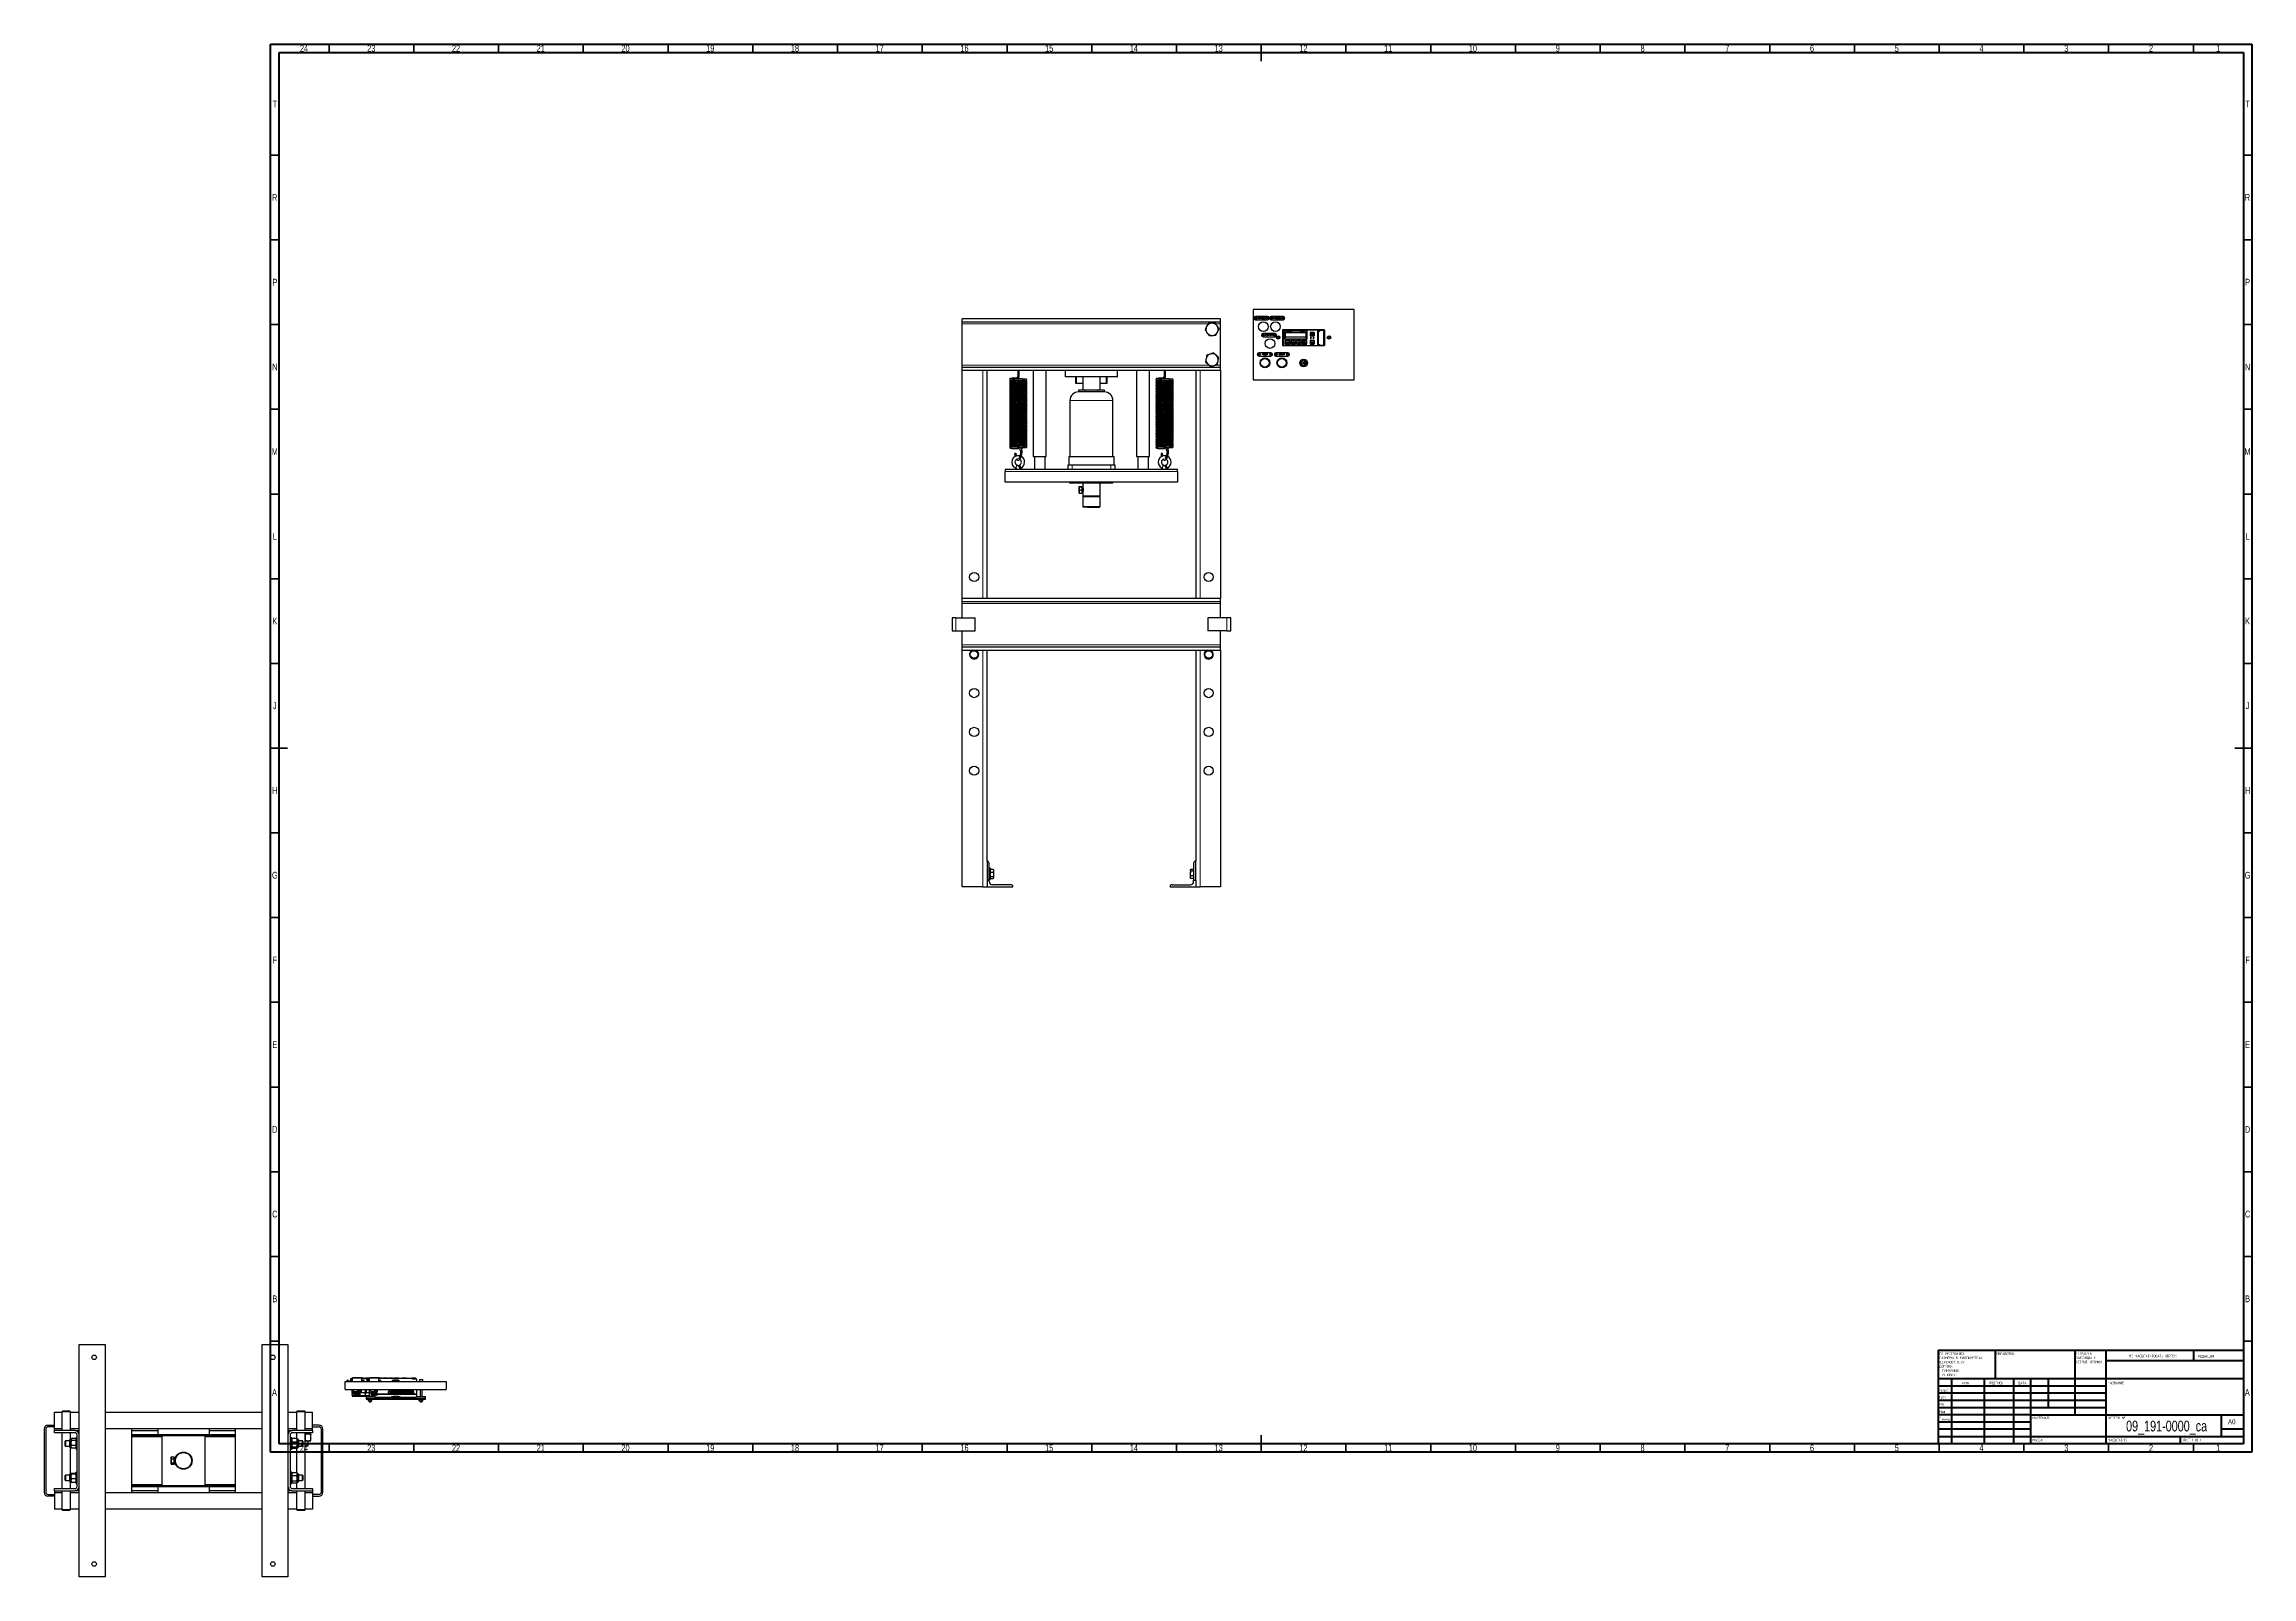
# Model space of a CAD drawing. Header units: millimetres. Extents: x -119 to 1184, y -69 to 836.
import ezdxf

# ---------------------------------------------------------------- set-up
doc = ezdxf.new("R2010")
doc.units = ezdxf.units.MM
doc.styles.add('SLDTEXTSTYLE0', font='TXT', dxfattribs={"width": 0.75})
doc.styles.add('SLDTEXTSTYLE1', font='TXT', dxfattribs={"width": 0.75, "bigfont": 'bigfont'})
doc.styles.add('SLDTEXTSTYLE2', font='TXT', dxfattribs={"width": 0.681818, "bigfont": 'bigfont'})

msp = doc.modelspace()

# ---------------------------------------------------------------- texts
at = {"color": 7, "linetype": 'Continuous', "lineweight": 0}
for s, insert, char_height, attachment_point, style in [('24', (34.7, 835.5), 3.97, 2, 'SLDTEXTSTYLE0'), ('23', (74.4, 835.5), 3.97, 2, 'SLDTEXTSTYLE0'), ('22', (124.4, 835.5), 3.97, 2, 'SLDTEXTSTYLE0'), ('21', (174.4, 835.5), 3.97, 2, 'SLDTEXTSTYLE0'), ('20', (224.4, 835.5), 3.97, 2, 'SLDTEXTSTYLE0'), ('19', (274.4, 835.5), 3.97, 2, 'SLDTEXTSTYLE0'), ('18', (324.4, 835.5), 3.97, 2, 'SLDTEXTSTYLE0'), ('17', (374.4, 835.5), 3.97, 2, 'SLDTEXTSTYLE0'), ('16', (424.4, 835.5), 3.97, 2, 'SLDTEXTSTYLE0'), ('15', (474.4, 835.5), 3.97, 2, 'SLDTEXTSTYLE0'), ('14', (524.4, 835.5), 3.97, 2, 'SLDTEXTSTYLE0'), ('13', (574.4, 835.5), 3.97, 2, 'SLDTEXTSTYLE0'), ('12', (624.4, 835.5), 3.97, 2, 'SLDTEXTSTYLE0'), ('11', (674.4, 835.5), 3.97, 2, 'SLDTEXTSTYLE0'), ('10', (724.4, 835.5), 3.97, 2, 'SLDTEXTSTYLE0'), ('9', (774.5, 835.5), 3.97, 2, 'SLDTEXTSTYLE0'), ('8', (824.5, 835.5), 3.97, 2, 'SLDTEXTSTYLE0'), ('7', (874.5, 835.5), 3.97, 2, 'SLDTEXTSTYLE0'), ('6', (924.5, 835.5), 3.97, 2, 'SLDTEXTSTYLE0'), ('5', (974.5, 835.5), 3.97, 2, 'SLDTEXTSTYLE0'), ('4', (1024.5, 835.5), 3.97, 2, 'SLDTEXTSTYLE0'), ('3', (1074.5, 835.5), 3.97, 2, 'SLDTEXTSTYLE0'), ('2', (1124.5, 835.5), 3.97, 2, 'SLDTEXTSTYLE0'), ('1', (1164.2, 835.5), 3.97, 2, 'SLDTEXTSTYLE0'), ('T', (17.5, 802.7), 3.97, 2, 'SLDTEXTSTYLE0'), ('T', (1181.5, 802.7), 3.97, 2, 'SLDTEXTSTYLE0'), ('R', (17.4, 747.5), 3.97, 2, 'SLDTEXTSTYLE0'), ('R', (1181.4, 747.5), 3.97, 2, 'SLDTEXTSTYLE0'), ('P', (17.5, 697.5), 3.97, 2, 'SLDTEXTSTYLE0'), ('P', (1181.5, 697.5), 3.97, 2, 'SLDTEXTSTYLE0'), ('N', (17.5, 647.5), 3.97, 2, 'SLDTEXTSTYLE0'), ('N', (1181.5, 647.5), 3.97, 2, 'SLDTEXTSTYLE0'), ('M', (17.4, 597.5), 3.97, 2, 'SLDTEXTSTYLE0'), ('M', (1181.4, 597.5), 3.97, 2, 'SLDTEXTSTYLE0'), ('L', (17.5, 547.5), 3.97, 2, 'SLDTEXTSTYLE0'), ('L', (1181.5, 547.5), 3.97, 2, 'SLDTEXTSTYLE0'), ('K', (17.5, 497.5), 3.97, 2, 'SLDTEXTSTYLE0'), ('K', (1181.5, 497.5), 3.97, 2, 'SLDTEXTSTYLE0'), ('J', (17.5, 447.5), 3.97, 2, 'SLDTEXTSTYLE0'), ('J', (1181.5, 447.5), 3.97, 2, 'SLDTEXTSTYLE0'), ('H', (17.5, 397.5), 3.97, 2, 'SLDTEXTSTYLE0'), ('H', (1181.5, 397.5), 3.97, 2, 'SLDTEXTSTYLE0'), ('G', (17.5, 347.5), 3.97, 2, 'SLDTEXTSTYLE0'), ('G', (1181.5, 347.5), 3.97, 2, 'SLDTEXTSTYLE0'), ('F', (17.5, 297.5), 3.97, 2, 'SLDTEXTSTYLE0'), ('F', (1181.5, 297.5), 3.97, 2, 'SLDTEXTSTYLE0'), ('E', (17.5, 247.5), 3.97, 2, 'SLDTEXTSTYLE0'), ('E', (1181.5, 247.5), 3.97, 2, 'SLDTEXTSTYLE0'), ('D', (17.5, 197.5), 3.97, 2, 'SLDTEXTSTYLE0'), ('D', (1181.5, 197.5), 3.97, 2, 'SLDTEXTSTYLE0'), ('C', (17.5, 147.5), 3.97, 2, 'SLDTEXTSTYLE0'), ('C', (1181.5, 147.5), 3.97, 2, 'SLDTEXTSTYLE0'), ('B', (17.5, 97.5), 3.97, 2, 'SLDTEXTSTYLE0'), ('B', (1181.5, 97.5), 3.97, 2, 'SLDTEXTSTYLE0'), ('\\M+1844F\\M+18441\\M+18451\\M+18440\\M+18441\\M+1844F\\M+18453\\M+1844B\\M+18440:', (1033.4, 63.9), 1.5, 1, 'SLDTEXTSTYLE1'), ('\\M+1844E\\M+18445 \\M+1844D\\M+18440\\M+18452\\M+18459\\M+18453\\M+18440\\M+18441\\M+18449\\M+18451\\M+1844F\\M+18442\\M+18440\\M+18453\\M+1845D \\M+18458\\M+18445\\M+18451\\M+18453\\M+18445\\M+18447', (1111.6, 62.5), 1.5, 1, 'SLDTEXTSTYLE1'), ('\\M+18451\\M+18445\\M+18444\\M+18440\\M+1844B\\M+18457\\M+18449\\M+18460', (1152.3, 62.3), 1.5, 1, 'SLDTEXTSTYLE1'), ('A', (17.3, 42.2), 3.97, 2, 'SLDTEXTSTYLE0'), ('\\M+18451\\M+18470\\M+18478\\M+18482\\M+18470\\M+18471.', (999.2, 42.4), 1.5, 1, 'SLDTEXTSTYLE1'), ('\\M+18449\\M+1844D\\M+18460', (1013.3, 46.5), 1.5, 1, 'SLDTEXTSTYLE1'), ('\\M+18450\\M+1844F\\M+18444\\M+18450\\M+18449\\M+18452\\M+1845D', (1029, 46.6), 1.5, 1, 'SLDTEXTSTYLE1'), ('\\M+18444\\M+18440\\M+18453\\M+18440', (1046.2, 46.6), 1.5, 1, 'SLDTEXTSTYLE1'), ('\\M+1844E\\M+18440\\M+18448\\M+18442\\M+18440\\M+1844E\\M+18449\\M+18445:', (1099.1, 46.6), 1.5, 1, 'SLDTEXTSTYLE1'), ('A', (1181.3, 42.2), 3.97, 2, 'SLDTEXTSTYLE0'), ('\\M+18454\\M+18484\\M+18472.', (999.4, 34.1), 1.5, 1, 'SLDTEXTSTYLE1'), ('\\M+18450\\M+18482\\M+18480\\M+18472.', (999.4, 38.2), 1.5, 1, 'SLDTEXTSTYLE1'), ('\\M+1844D\\M+18470\\M+1848A.', (999.5, 29.7), 1.5, 1, 'SLDTEXTSTYLE1'), ('\\M+18453.\\M+1847B\\M+18480\\M+1847E\\M+18484\\M+18482', (999.7, 25.3), 1.5, 1, 'SLDTEXTSTYLE1'), ('\\M+1844D\\M+18440\\M+18453\\M+18445\\M+18451\\M+18449\\M+18440\\M+1844C:', (1054.6, 26), 1.5, 1, 'SLDTEXTSTYLE1'), ('\\M+18458\\M+18445\\M+18451\\M+18453\\M+18445\\M+18447 \\M+18782:', (1099.4, 26), 1.5, 1, 'SLDTEXTSTYLE1'), ('09_191-0000_ca', (1133.7, 23.6), 6.35, 2, 'SLDTEXTSTYLE0'), ('A0', (1169.9, 24.4), 2.91, 1, 'SLDTEXTSTYLE0'), ('24', (34.7, 9.5), 3.97, 2, 'SLDTEXTSTYLE0'), ('23', (74.4, 9.5), 3.97, 2, 'SLDTEXTSTYLE0'), ('22', (124.4, 9.5), 3.97, 2, 'SLDTEXTSTYLE0'), ('21', (174.4, 9.5), 3.97, 2, 'SLDTEXTSTYLE0'), ('20', (224.4, 9.5), 3.97, 2, 'SLDTEXTSTYLE0'), ('19', (274.4, 9.5), 3.97, 2, 'SLDTEXTSTYLE0'), ('18', (324.4, 9.5), 3.97, 2, 'SLDTEXTSTYLE0'), ('17', (374.4, 9.5), 3.97, 2, 'SLDTEXTSTYLE0'), ('16', (424.4, 9.5), 3.97, 2, 'SLDTEXTSTYLE0'), ('15', (474.4, 9.5), 3.97, 2, 'SLDTEXTSTYLE0'), ('14', (524.4, 9.5), 3.97, 2, 'SLDTEXTSTYLE0'), ('13', (574.4, 9.5), 3.97, 2, 'SLDTEXTSTYLE0'), ('12', (624.4, 9.5), 3.97, 2, 'SLDTEXTSTYLE0'), ('11', (674.4, 9.5), 3.97, 2, 'SLDTEXTSTYLE0'), ('10', (724.4, 9.5), 3.97, 2, 'SLDTEXTSTYLE0'), ('9', (774.5, 9.5), 3.97, 2, 'SLDTEXTSTYLE0'), ('8', (824.5, 9.5), 3.97, 2, 'SLDTEXTSTYLE0'), ('7', (874.5, 9.5), 3.97, 2, 'SLDTEXTSTYLE0'), ('6', (924.5, 9.5), 3.97, 2, 'SLDTEXTSTYLE0'), ('5', (974.5, 9.5), 3.97, 2, 'SLDTEXTSTYLE0'), ('4', (1024.5, 9.5), 3.97, 2, 'SLDTEXTSTYLE0'), ('\\M+1844D\\M+18440\\M+18452\\M+18452\\M+18440:', (1054.6, 12.9), 1.499, 1, 'SLDTEXTSTYLE1'), ('3', (1074.5, 9.5), 3.97, 2, 'SLDTEXTSTYLE0'), ('\\M+1844D\\M+18440\\M+18452\\M+18459\\M+18453\\M+18440\\M+18441:1:5', (1099.1, 12.9), 1.5, 1, 'SLDTEXTSTYLE1'), ('2', (1124.5, 9.5), 3.97, 2, 'SLDTEXTSTYLE0'), ('\\M+1844C\\M+18449\\M+18452\\M+18453 1 \\M+18449\\M+18448 1', (1143.5, 12.9), 1.5, 1, 'SLDTEXTSTYLE2'), ('1', (1164.2, 9.5), 3.97, 2, 'SLDTEXTSTYLE0')]:
    msp.add_mtext(s, dxfattribs=dict(at, insert=insert, char_height=char_height, attachment_point=attachment_point, style=style))

# ---------------------------------------------------------------- blocks, each defined once
blk = doc.blocks.new('SW_NOTE_0')
at = {"color": 0, "linetype": 'Continuous', "lineweight": 0, "char_height": 1.5, "attachment_point": 1, "style": 'SLDTEXTSTYLE1'}
for s, insert in [('\\M+18452\\M+18443\\M+1844C\\M+18440\\M+18444\\M+18449\\M+18453\\M+1845D', (0, 1.9)), ('\\M+18448\\M+18440\\M+18454\\M+18452\\M+18445\\M+1844E\\M+18457\\M+1845C \\M+18449', (0, -0.6)), ('\\M+1844F\\M+18452\\M+18453\\M+18451\\M+1845C\\M+18445 \\M+1844B\\M+18451\\M+1844F\\M+1844D\\M+1844B\\M+18449', (0, -3.1))]:
    blk.add_mtext(s, dxfattribs=dict(at, insert=insert))
blk = doc.blocks.new('SW_NOTE_1')
at = {"color": 0, "linetype": 'Continuous', "lineweight": 0, "char_height": 1.5, "attachment_point": 1, "style": 'SLDTEXTSTYLE1'}
for s, insert in [('\\M+18450\\M+1844F \\M+18454\\M+1844D\\M+1844F\\M+1844C\\M+18458\\M+18440\\M+1844E\\M+18449\\M+1845F:', (0, 1.9)), ('\\M+18444\\M+1844F\\M+18450\\M+18454\\M+18452\\M+1844B\\M+18449:', (0, -5.6)), ('\\M+18451\\M+18440\\M+18448\\M+1844D\\M+18445\\M+18451\\M+1845C \\M+18442 \\M+1844D\\M+18449\\M+1844C\\M+1844C\\M+18449\\M+1844D\\M+18445\\M+18453\\M+18451\\M+18440\\M+18456', (0, -0.6)), ('\\M+18459\\M+18445\\M+18451\\M+1844F\\M+18456\\M+1844F\\M+18442\\M+18440\\M+18453\\M+1844F\\M+18452\\M+18453\\M+1845D:', (0, -3.1)), ('\\M+1844C\\M+18449\\M+1844E\\M+18445\\M+1844A\\M+1844E\\M+1845C\\M+18445:', (1.7, -8.1)), ('\\M+18454\\M+18443\\M+1844C\\M+1844F\\M+18442\\M+1845C\\M+18445:', (1.7, -10.6))]:
    blk.add_mtext(s, dxfattribs=dict(at, insert=insert))

# ---------------------------------------------------------------- linework, layer by layer
at = {"color": 7, "linetype": 'Continuous', "lineweight": 70}
for p, q in [((15, 5), (15, 836)), ((15, 836), (1184, 836)), ((1184, 836), (1184, 5)), ((20, 10), (20, 831)), ((20, 831), (1179, 831)), ((1179, 831), (1179, 10)), ((1184, 5), (15, 5)), ((1179, 10), (20, 10))]:
    msp.add_line(p, q, dxfattribs=at)
at = {"color": 7, "linetype": 'Continuous', "lineweight": 35}
for p, q in [((49.5, 831), (49.5, 836)), ((99.5, 831), (99.5, 836)), ((149.5, 831), (149.5, 836)), ((199.5, 831), (199.5, 836)), ((249.5, 831), (249.5, 836)), ((299.5, 831), (299.5, 836)), ((349.5, 831), (349.5, 836)), ((399.5, 831), (399.5, 836)), ((449.5, 831), (449.5, 836)), ((499.5, 831), (499.5, 836)), ((549.5, 831), (549.5, 836)), ((599.5, 836), (599.5, 826)), ((599.5, 831), (599.5, 836)), ((649.5, 831), (649.5, 836)), ((699.5, 831), (699.5, 836)), ((749.5, 831), (749.5, 836)), ((799.5, 831), (799.5, 836)), ((849.5, 831), (849.5, 836)), ((899.5, 831), (899.5, 836)), ((949.5, 831), (949.5, 836)), ((999.5, 831), (999.5, 836)), ((1049.5, 831), (1049.5, 836)), ((1099.5, 831), (1099.5, 836)), ((1149.5, 831), (1149.5, 836)), ((20, 770.5), (15, 770.5)), ((1179, 770.5), (1184, 770.5)), ((20, 720.5), (15, 720.5)), ((1179, 720.5), (1184, 720.5)), ((20, 670.5), (15, 670.5)), ((1179, 670.5), (1184, 670.5)), ((20, 620.5), (15, 620.5)), ((1179, 620.5), (1184, 620.5)), ((20, 570.5), (15, 570.5)), ((1179, 570.5), (1184, 570.5)), ((20, 520.5), (15, 520.5)), ((1179, 520.5), (1184, 520.5)), ((20, 470.5), (15, 470.5)), ((1179, 470.5), (1184, 470.5)), ((15, 420.5), (25, 420.5)), ((20, 420.5), (15, 420.5)), ((1184, 420.5), (1174, 420.5)), ((1179, 420.5), (1184, 420.5)), ((20, 370.5), (15, 370.5)), ((1179, 370.5), (1184, 370.5)), ((20, 320.5), (15, 320.5)), ((1179, 320.5), (1184, 320.5)), ((20, 270.5), (15, 270.5)), ((1179, 270.5), (1184, 270.5)), ((20, 220.5), (15, 220.5)), ((1179, 220.5), (1184, 220.5)), ((20, 170.5), (15, 170.5)), ((1179, 170.5), (1184, 170.5)), ((20, 120.5), (15, 120.5)), ((1179, 120.5), (1184, 120.5)), ((20, 70.5), (15, 70.5)), ((1179, 70.5), (1184, 70.5)), ((599.5, 5), (599.5, 15)), ((49.5, 10), (49.5, 5)), ((99.5, 10), (99.5, 5)), ((149.5, 10), (149.5, 5)), ((199.5, 10), (199.5, 5)), ((249.5, 10), (249.5, 5)), ((299.5, 10), (299.5, 5)), ((349.5, 10), (349.5, 5)), ((399.5, 10), (399.5, 5)), ((449.5, 10), (449.5, 5)), ((499.5, 10), (499.5, 5)), ((549.5, 10), (549.5, 5)), ((599.5, 10), (599.5, 5)), ((649.5, 10), (649.5, 5)), ((699.5, 10), (699.5, 5)), ((749.5, 10), (749.5, 5)), ((799.5, 10), (799.5, 5)), ((849.5, 10), (849.5, 5)), ((899.5, 10), (899.5, 5)), ((949.5, 10), (949.5, 5)), ((999.5, 10), (999.5, 5)), ((1049.5, 10), (1049.5, 5)), ((1099.5, 10), (1099.5, 5)), ((1149.5, 10), (1149.5, 5))]:
    msp.add_line(p, q, dxfattribs=at)
at = {"color": 7, "linetype": 'Continuous', "lineweight": 25}
for p, q in [((594.7, 679.3), (594.7, 637.9)), ((654.3, 679.3), (594.7, 679.3)), ((654.3, 637.9), (654.3, 679.3)), ((575.5, 673.9), (423.1, 673.9)), ((423.1, 672.2), (423.1, 673.9)), ((423.1, 672.2), (575.5, 672.2)), ((423.1, 670.9), (423.1, 672.2)), ((423.1, 646.5), (423.1, 670.9)), ((575.5, 672.2), (575.5, 673.9)), ((575.5, 670.9), (575.5, 672.2)), ((575.5, 646.5), (575.5, 670.9)), ((603.2, 675.3), (596.2, 675.3)), ((596.2, 673.3), (603.2, 673.3)), ((597.5, 673.9), (597.6, 674.7)), ((597.6, 673.9), (597.5, 673.9)), ((597.6, 674.7), (598.2, 674.7)), ((597.7, 674.6), (597.6, 673.9)), ((598.1, 674.6), (597.7, 674.6)), ((598.2, 674.7), (598.1, 674.6)), ((599, 674.6), (599.1, 674.7)), ((599.3, 674.6), (599, 674.6)), ((599.1, 674.7), (599.7, 674.7)), ((599.4, 674.6), (599.2, 673.9)), ((599.2, 673.9), (599.3, 674.6)), ((599.2, 673.9), (599.2, 673.9)), ((599.6, 674.6), (599.4, 674.6)), ((599.7, 674.7), (599.6, 674.6)), ((600.5, 673.9), (600.7, 674.7)), ((600.9, 673.9), (600.5, 673.9)), ((600.7, 674.3), (600.6, 674)), ((600.6, 674), (600.8, 674)), ((607.6, 665.3), (600.6, 665.3)), ((600.7, 674.7), (601, 674.7)), ((600.9, 674.6), (600.7, 674.6)), ((600.7, 674.6), (600.7, 674.3)), ((600.7, 674.3), (600.8, 674.3)), ((600.9, 674.3), (600.7, 674.3)), ((601.8, 664), (602.2, 664.8)), ((602.2, 664.5), (602, 664.3)), ((602.2, 664.8), (602.3, 664.8)), ((602.3, 664.8), (602.5, 664)), ((602.3, 664.3), (602.3, 664.5)), ((602.6, 664), (602.7, 664.8)), ((602.7, 664.8), (603.1, 664.8)), ((602.8, 664.7), (602.7, 664.4)), ((602.7, 664.4), (602.9, 664.4)), ((603, 664.7), (602.8, 664.7)), ((603.2, 664), (603.7, 664.8)), ((603.6, 664.5), (603.5, 664.3)), ((603.7, 664.8), (603.8, 664.8)), ((603.8, 664.8), (603.9, 664)), ((603.8, 664.3), (603.8, 664.5)), ((604, 664), (604.2, 664.8)), ((604.2, 664.8), (604.5, 664.8)), ((604.3, 664.7), (604.2, 664.4)), ((604.2, 664.4), (604.4, 664.4)), ((604.5, 664.7), (604.3, 664.7)), ((604.8, 664), (604.9, 664.8)), ((604.9, 664.1), (605.5, 664.8)), ((604.9, 664.8), (605, 664.8)), ((605, 664.8), (604.9, 664.1)), ((605.4, 664.6), (604.9, 664)), ((605.3, 664), (605.4, 664.6)), ((612.4, 675.3), (605.4, 675.3)), ((605.4, 673.3), (612.4, 673.3)), ((605.5, 664.8), (605.4, 664)), ((605.5, 664.8), (605.5, 664.8)), ((606, 664.8), (606.3, 664.8)), ((606.2, 664.7), (606, 664.7)), ((606, 664.4), (606.1, 664.4)), ((606.3, 664.8), (606.1, 664)), ((606.1, 664.4), (606.2, 664.7)), ((606.7, 673.9), (606.8, 674.7)), ((606.8, 673.9), (606.7, 673.9)), ((606.8, 674.7), (607.2, 674.7)), ((606.9, 674.6), (606.8, 674.3)), ((606.8, 674.3), (607, 674.3)), ((607, 674.2), (606.8, 674.2)), ((606.8, 674.2), (606.8, 673.9)), ((607.1, 674.6), (606.9, 674.6)), ((607.3, 673.9), (607.8, 674.7)), ((607.4, 673.9), (607.3, 673.9)), ((607.6, 674.1), (607.4, 673.9)), ((607.7, 674.4), (607.6, 674.2)), ((607.6, 674.2), (607.9, 674.2)), ((607.9, 674.1), (607.6, 674.1)), ((607.8, 674.7), (607.9, 674.7)), ((607.9, 674.7), (608, 673.9)), ((607.9, 674.2), (607.9, 674.4)), ((607.9, 673.9), (607.9, 674.1)), ((608, 673.9), (607.9, 673.9)), ((608.1, 673.9), (608.3, 674.7)), ((608.4, 673.9), (608.1, 673.9)), ((608.3, 674.3), (608.2, 674)), ((608.2, 674), (608.3, 674)), ((608.3, 674.7), (608.8, 674.7)), ((608.4, 674.6), (608.3, 674.3)), ((608.3, 674.3), (608.5, 674.3)), ((608.5, 674.3), (608.3, 674.3)), ((608.8, 674.6), (608.4, 674.6)), ((608.8, 674.7), (608.8, 674.6)), ((609.8, 674.6), (609.8, 674.7)), ((609.8, 674.7), (610.4, 674.7)), ((610.1, 674.6), (609.8, 674.6)), ((609.9, 673.9), (610.1, 674.6)), ((610, 673.9), (609.9, 673.9)), ((610.2, 674.6), (610, 673.9)), ((610.4, 674.6), (610.2, 674.6)), ((610.3, 673.9), (610.8, 674.7)), ((610.4, 673.9), (610.3, 673.9)), ((610.4, 674.7), (610.4, 674.6)), ((610.6, 674.1), (610.4, 673.9)), ((610.7, 674.4), (610.6, 674.2)), ((610.6, 674.2), (610.9, 674.2)), ((610.9, 674.1), (610.6, 674.1)), ((610.8, 674.7), (610.9, 674.7)), ((610.9, 674.2), (610.8, 674.4)), ((610.9, 674.7), (611, 673.9)), ((610.9, 673.9), (610.9, 674.1)), ((611, 673.9), (610.9, 673.9)), ((612.1, 667.3), (612.1, 658.1)), ((636.9, 667.3), (612.1, 667.3)), ((612.1, 666.4), (612.2, 666.4)), ((612.1, 665.2), (612.2, 665.2)), ((612.2, 667.2), (612.2, 667.3)), ((612.2, 658.2), (612.2, 667.2)), ((612.8, 667.2), (612.2, 667.2)), ((612.8, 667.2), (612.8, 667.3)), ((612.8, 658.2), (612.8, 667.2)), ((634, 667.2), (612.8, 667.2)), ((613, 666.6), (613, 662.1)), ((613.8, 665.8), (613, 666.6)), ((626.7, 666.6), (613, 666.6)), ((613.8, 663), (613.8, 665.8)), ((613.8, 665.8), (625.8, 665.8)), ((614.8, 666.3), (614.8, 666.2)), ((615.1, 666.3), (615.1, 666.3)), ((615.1, 666.2), (615.1, 666.2)), ((615.4, 666.4), (615.6, 666.4)), ((615.4, 666.4), (615.4, 666.4)), ((615.4, 666.3), (615.4, 666.2)), ((615.4, 666.2), (615.4, 666.2)), ((615.4, 666.1), (615.4, 666.1)), ((615.6, 666.1), (615.4, 666.1)), ((615.6, 666.1), (615.4, 666.1)), ((615.6, 666.4), (615.6, 666.1)), ((615.7, 666.4), (615.8, 666.4)), ((615.7, 666.1), (615.7, 666.4)), ((615.8, 666.1), (615.7, 666.1)), ((615.7, 666.1), (615.8, 666.1)), ((615.8, 666.3), (615.9, 666.3)), ((615.9, 666.3), (615.8, 666.3)), ((615.8, 666.3), (615.9, 666.3)), ((615.8, 666.3), (615.8, 666.3)), ((615.8, 666.1), (615.8, 666.1)), ((615.9, 666.4), (616.2, 666.4)), ((615.9, 666.3), (615.9, 666.4)), ((615.9, 666.3), (615.9, 666.3)), ((615.9, 666.2), (615.9, 666.1)), ((615.9, 666.1), (615.9, 666.1)), ((616.2, 666.1), (615.9, 666.1)), ((616.2, 666.1), (615.9, 666.1)), ((616, 666.2), (616, 666.2)), ((616.2, 666.4), (616.2, 666.1)), ((616.3, 666.4), (616.4, 666.4)), ((616.3, 666.3), (616.3, 666.4)), ((616.3, 666.3), (616.4, 666.3)), ((616.3, 666.2), (616.3, 666.3)), ((616.4, 666.3), (616.3, 666.3)), ((616.3, 666.3), (616.4, 666.3)), ((616.3, 666.2), (616.4, 666.2)), ((616.3, 666.1), (616.3, 666.2)), ((616.4, 666.2), (616.3, 666.2)), ((616.3, 666.2), (616.4, 666.2)), ((616.4, 666.1), (616.3, 666.1)), ((616.3, 666.1), (616.4, 666.1)), ((616.4, 666.4), (616.7, 666.4)), ((616.4, 666.3), (616.4, 666.4)), ((616.4, 666.4), (616.4, 666.3)), ((616.5, 666.3), (616.4, 666.3)), ((616.4, 666.3), (616.4, 666.2)), ((616.4, 666.3), (616.5, 666.3)), ((616.4, 666.2), (616.4, 666.1)), ((616.5, 666.1), (616.5, 666.3)), ((616.5, 666.3), (616.5, 666.3)), ((616.7, 666.1), (616.5, 666.1)), ((616.5, 666.1), (616.7, 666.1)), ((616.7, 666.4), (616.7, 666.1)), ((616.8, 666.4), (617.1, 666.4)), ((616.8, 666.3), (616.8, 666.4)), ((616.8, 666.3), (616.8, 666.3)), ((616.8, 666.2), (616.8, 666.3)), ((616.8, 666.2), (616.8, 666.2)), ((616.8, 666.1), (616.8, 666.2)), ((616.8, 666.2), (616.8, 666.2)), ((616.8, 666.2), (616.8, 666.2)), ((617.1, 666.1), (616.8, 666.1)), ((616.8, 666.1), (617.1, 666.1)), ((617.1, 666.4), (617.1, 666.1)), ((622.8, 666.4), (623.1, 666.4)), ((622.8, 666.1), (622.8, 666.4)), ((622.8, 666.4), (622.8, 666.1)), ((623, 666.4), (622.8, 666.4)), ((622.8, 666.4), (623, 666.4)), ((622.8, 666.4), (622.8, 666.4)), ((622.8, 666.1), (622.8, 666.1)), ((622.8, 666.1), (622.8, 666.1)), ((623, 666.1), (623, 666.4)), ((623, 666.4), (623, 666.4)), ((623.1, 666.1), (623, 666.1)), ((623, 666.1), (623.1, 666.1)), ((623.1, 666.4), (623.1, 666.1)), ((623.2, 666.4), (623.4, 666.4)), ((623.2, 666.1), (623.2, 666.4)), ((623.3, 666.1), (623.2, 666.1)), ((623.3, 666.1), (623.2, 666.1)), ((623.4, 666.4), (623.3, 666.4)), ((623.3, 666.3), (623.3, 666.4)), ((623.3, 666.4), (623.4, 666.4)), ((623.3, 666.4), (623.3, 666.4)), ((623.4, 666.3), (623.3, 666.3)), ((623.4, 666.2), (623.3, 666.2)), ((623.3, 666.2), (623.3, 666.1)), ((623.4, 666.2), (623.3, 666.2)), ((623.3, 666.2), (623.3, 666.2)), ((623.5, 666.3), (623.5, 666.3)), ((623.6, 666.3), (623.6, 666.3)), ((623.7, 666.3), (623.6, 666.3)), ((623.6, 666.3), (623.7, 666.3)), ((623.9, 666.1), (623.6, 666.1)), ((623.6, 666.1), (623.9, 666.1)), ((623.7, 666.3), (623.7, 666.3)), ((623.7, 666.3), (623.7, 666.3)), ((623.7, 666.1), (623.9, 666.1)), ((623.7, 666.1), (623.7, 666.1)), ((623.8, 666.3), (623.8, 666.3)), ((623.9, 666.1), (623.9, 666.1)), ((624, 666.3), (624, 666.3)), ((624.2, 666.3), (624.2, 666.3)), ((624.4, 666.3), (624.4, 666.3)), ((624.5, 666.3), (624.5, 666.3)), ((625.8, 665.8), (626.7, 666.6)), ((625.8, 665.8), (625.8, 663)), ((626.7, 662.1), (626.7, 666.6)), ((628.3, 665.7), (628.3, 663.9)), ((628.4, 665.8), (628.4, 663.9)), ((628.5, 665.8), (628.4, 665.8)), ((630.7, 665.8), (628.4, 665.8)), ((628.5, 665.8), (628.5, 663.9)), ((630.7, 665.8), (628.5, 665.8)), ((628.9, 665.2), (629.3, 665.2)), ((628.9, 664.5), (628.9, 665.2)), ((629.3, 664.5), (628.9, 664.5)), ((629, 665.1), (629, 664.9)), ((629.3, 665.1), (629, 665.1)), ((629, 664.9), (629.2, 664.9)), ((629, 664.8), (629, 664.6)), ((629.2, 664.8), (629, 664.8)), ((629, 664.6), (629.3, 664.6)), ((629.2, 664.9), (629.2, 664.8)), ((629.3, 665.2), (629.3, 665.1)), ((629.3, 664.6), (629.3, 664.5)), ((629.4, 664.7), (629.4, 664.7)), ((629.8, 665), (629.7, 665)), ((630.4, 665), (630.3, 665)), ((630.3, 664.7), (630.4, 664.7)), ((630.7, 665.8), (630.7, 663.9)), ((630.8, 665.8), (630.7, 665.8)), ((630.8, 663.9), (630.8, 665.8)), ((630.8, 663.9), (630.8, 665.7)), ((632.8, 666.8), (632.8, 658.6)), ((634, 666.8), (632.8, 666.8)), ((632.9, 666.7), (632.9, 658.6)), ((632.9, 666.7), (633.3, 666.7)), ((633.3, 666.7), (634.1, 666.7)), ((634, 667.2), (634, 666.8)), ((634.1, 667.2), (634, 667.2)), ((634, 666.8), (634.1, 666.8)), ((634.1, 666.7), (634.1, 667.2)), ((634.1, 667.2), (636.2, 667.2)), ((636.2, 667.3), (636.2, 667.2)), ((636.2, 667.2), (636.2, 658.2)), ((636.2, 667.2), (636.8, 667.2)), ((636.8, 667.2), (636.8, 667.3)), ((636.8, 667.2), (636.8, 666.8)), ((636.8, 667.2), (636.8, 667.2)), ((636.8, 667.2), (636.8, 666.7)), ((636.8, 666.8), (636.8, 666.8)), ((636.8, 666.7), (636.8, 666.8)), ((636.8, 666.7), (636.8, 666.7)), ((636.8, 666.7), (636.8, 666)), ((636.8, 666.4), (636.9, 666.4)), ((636.8, 666), (636.8, 659.3)), ((636.8, 665.2), (636.9, 665.2)), ((636.9, 658.1), (636.9, 667.3)), ((598.8, 653), (597.6, 653)), ((597.6, 652.8), (598.8, 652.8)), ((605.2, 653.9), (598.2, 653.9)), ((598.2, 651.9), (605.2, 651.9)), ((600.2, 652.6), (600.4, 653.4)), ((600.3, 652.6), (600.2, 652.6)), ((600.5, 653.3), (600.3, 652.6)), ((600.4, 653.4), (601, 653.4)), ((600.9, 653.3), (600.5, 653.3)), ((600.6, 663.3), (607.6, 663.3)), ((600.8, 652.6), (600.9, 653.3)), ((600.9, 652.6), (600.8, 652.6)), ((601, 653.4), (600.9, 652.6)), ((601.1, 653.4), (601.2, 653.4)), ((601.4, 652.8), (601.1, 653.4)), ((601.1, 652.6), (601.1, 652.7)), ((601.2, 652.6), (601.1, 652.6)), ((601.2, 653.4), (601.4, 652.9)), ((601.3, 652.7), (601.4, 652.8)), ((601.4, 652.9), (601.7, 653.4)), ((601.8, 653.4), (601.4, 652.7)), ((601.7, 653.4), (601.8, 653.4)), ((601.9, 664), (601.8, 664)), ((602, 664.2), (601.9, 664)), ((602, 664.3), (602.3, 664.3)), ((602.3, 664.2), (602, 664.2)), ((602.4, 664), (602.3, 664.2)), ((602.5, 664), (602.4, 664)), ((602.5, 653.1), (602.4, 653.1)), ((602.4, 652.8), (602.5, 652.8)), ((602.9, 664), (602.6, 664)), ((602.6, 652.6), (602.7, 653.4)), ((602.7, 652.6), (602.6, 652.6)), ((602.9, 664.3), (602.7, 664.3)), ((602.7, 664.3), (602.7, 664.1)), ((602.7, 664.1), (602.9, 664.1)), ((602.8, 653.4), (602.7, 653)), ((602.7, 653.4), (602.8, 653.4)), ((602.7, 652.9), (602.7, 652.6)), ((603, 652.6), (602.9, 652.7)), ((603, 652.8), (603.1, 652.6)), ((603.1, 652.6), (603, 652.6)), ((603.3, 664), (603.2, 664)), ((603.3, 653.4), (603.2, 653.3)), ((603.5, 664.2), (603.3, 664)), ((603.5, 664.3), (603.8, 664.3)), ((603.8, 664.2), (603.5, 664.2)), ((603.8, 664), (603.8, 664.2)), ((603.9, 664), (603.8, 664)), ((604.1, 664), (604, 664)), ((604.2, 664.3), (604.1, 664)), ((604.4, 664.3), (604.2, 664.3)), ((604.9, 664), (604.8, 664)), ((605.4, 664), (605.3, 664)), ((605.5, 664), (605.7, 664.2)), ((605.6, 664), (605.5, 664)), ((605.8, 664.2), (605.6, 664)), ((606.1, 664.3), (606, 664.3)), ((606, 664), (606.1, 664.3)), ((606.1, 664), (606, 664)), ((615.2, 653.9), (608.2, 653.9)), ((608.2, 651.9), (615.2, 651.9)), ((610.8, 653.1), (610.7, 653.1)), ((610.7, 652.8), (610.8, 652.8)), ((610.9, 653.3), (611, 653.4)), ((611.2, 653.3), (610.9, 653.3)), ((611, 653.4), (611.6, 653.4)), ((611.1, 652.6), (611.2, 653.3)), ((611.2, 652.6), (611.1, 652.6)), ((611.3, 653.3), (611.2, 652.6)), ((611.6, 653.3), (611.3, 653.3)), ((611.6, 653.4), (611.6, 653.3)), ((612.1, 660.6), (612.2, 660.6)), ((612.1, 659.4), (612.2, 659.4)), ((612.1, 658.1), (636.9, 658.1)), ((612.2, 658.2), (612.8, 658.2)), ((612.2, 658.1), (612.2, 658.2)), ((612.4, 652.6), (612.6, 653.4)), ((612.5, 652.6), (612.4, 652.6)), ((612.6, 653.3), (612.5, 652.6)), ((612.6, 653.4), (613.2, 653.4)), ((613.1, 653.3), (612.6, 653.3)), ((612.8, 658.2), (634, 658.2)), ((612.8, 658.1), (612.8, 658.2)), ((612.9, 652.6), (613.1, 653.3)), ((613, 652.6), (612.9, 652.6)), ((613.8, 663), (613, 662.1)), ((613, 662.1), (626.7, 662.1)), ((613.2, 653.4), (613, 652.6)), ((613.7, 660.9), (613.7, 659.1)), ((625.8, 663), (613.8, 663)), ((613.8, 661), (613.8, 659.1)), ((613.9, 661), (613.8, 661)), ((616.4, 661), (613.8, 661)), ((613.8, 659.1), (613.9, 659.1)), ((613.8, 659), (616.4, 659)), ((613.9, 661), (613.9, 659.1)), ((616.4, 661), (613.9, 661)), ((613.9, 659.1), (616.4, 659.1)), ((614.5, 659.7), (614.7, 660.4)), ((614.6, 659.7), (614.5, 659.7)), ((614.6, 660), (614.7, 660.3)), ((614.8, 660), (614.6, 660)), ((614.6, 659.9), (614.6, 659.7)), ((614.8, 659.9), (614.6, 659.9)), ((614.7, 660.4), (614.8, 660.4)), ((614.7, 660.3), (614.8, 660)), ((614.8, 660.4), (615, 659.7)), ((614.9, 659.7), (614.8, 659.9)), ((615, 659.7), (614.9, 659.7)), ((615.1, 660.4), (615.2, 660.4)), ((615.1, 659.7), (615.1, 660.4)), ((615.4, 659.7), (615.1, 659.7)), ((615.2, 660.4), (615.2, 659.8)), ((615.2, 659.8), (615.4, 659.8)), ((615.4, 659.8), (615.4, 659.7)), ((615.5, 660.4), (615.9, 660.4)), ((615.5, 660.3), (615.5, 660.4)), ((615.6, 660.3), (615.5, 660.3)), ((615.6, 659.7), (615.6, 660.3)), ((615.7, 659.7), (615.6, 659.7)), ((615.7, 660.3), (615.7, 659.7)), ((615.9, 660.3), (615.7, 660.3)), ((615.9, 660.4), (615.9, 660.3)), ((616.4, 661), (616.4, 659.1)), ((616.5, 661), (616.4, 661)), ((616.4, 659.1), (616.5, 659.1)), ((616.5, 659.1), (616.5, 661)), ((616.5, 659.1), (616.5, 660.9)), ((617, 660.9), (617, 659.1)), ((617.1, 661), (617.1, 659.1)), ((617.2, 661), (617.1, 661)), ((619.7, 661), (617.1, 661)), ((617.1, 659.1), (617.2, 659.1)), ((617.1, 659), (619.7, 659)), ((617.2, 661), (617.2, 659.1)), ((619.7, 661), (617.2, 661)), ((617.2, 659.1), (619.7, 659.1)), ((617.9, 660.1), (618.4, 660.5)), ((617.9, 659.6), (618.4, 660.1)), ((618.4, 660.4), (618, 660)), ((618.4, 660), (618, 659.6)), ((618.8, 660), (618.4, 660.4)), ((618.8, 659.6), (618.4, 660)), ((618.5, 660.5), (618.9, 660.1)), ((618.5, 660.1), (618.9, 659.6)), ((619.7, 661), (619.7, 659.1)), ((619.8, 661), (619.7, 661)), ((619.7, 659.1), (619.8, 659.1)), ((619.8, 659.1), (619.8, 661)), ((619.8, 659.1), (619.8, 660.9)), ((620.4, 661), (620.4, 659.1)), ((620.5, 661), (620.4, 661)), ((620.4, 660.9), (620.4, 659.1)), ((620.4, 659.1), (620.5, 659.1)), ((620.5, 661), (620.5, 659.1)), ((623, 661), (620.5, 661)), ((623.1, 661), (620.5, 661)), ((620.5, 659.1), (623, 659.1)), ((620.5, 659), (623.1, 659)), ((621.3, 660.5), (621.8, 660.1)), ((621.7, 660), (621.3, 660.4)), ((621.3, 660.1), (621.8, 659.7)), ((621.7, 659.6), (621.3, 660)), ((621.8, 660.1), (622.2, 660.5)), ((622.3, 660.4), (621.8, 660)), ((621.8, 659.7), (622.2, 660.1)), ((622.3, 660), (621.8, 659.6)), ((623, 661), (623, 659.1)), ((623.1, 661), (623, 661)), ((623, 659.1), (623.1, 659.1)), ((623.1, 659.1), (623.1, 661)), ((623.2, 659.1), (623.2, 660.9)), ((623.7, 661), (623.7, 659.1)), ((623.8, 661), (623.7, 661)), ((623.7, 660.9), (623.7, 659.1)), ((623.7, 659.1), (623.8, 659.1)), ((623.8, 661), (623.8, 659.1)), ((626.3, 661), (623.8, 661)), ((626.4, 661), (623.8, 661)), ((623.8, 659.1), (626.3, 659.1)), ((623.8, 659), (626.4, 659)), ((624.4, 659.9), (624.5, 659.9)), ((624.8, 660.2), (624.8, 660.2)), ((625, 660.4), (625.4, 660.4)), ((625, 659.7), (625, 660.4)), ((625.4, 659.7), (625, 659.7)), ((625.1, 660.3), (625.1, 660.1)), ((625.4, 660.3), (625.1, 660.3)), ((625.1, 660.1), (625.4, 660.1)), ((625.1, 660), (625.1, 659.7)), ((625.4, 660), (625.1, 660)), ((625.1, 659.7), (625.4, 659.7)), ((625.4, 660.4), (625.4, 660.3)), ((625.4, 660.1), (625.4, 660)), ((625.4, 659.7), (625.4, 659.7)), ((625.5, 660.4), (625.6, 660.4)), ((625.5, 659.7), (625.5, 660.4)), ((625.9, 659.7), (625.5, 659.7)), ((625.6, 660.4), (625.6, 659.7)), ((625.6, 659.7), (625.9, 659.7)), ((626.7, 662.1), (625.8, 663)), ((625.9, 659.7), (625.9, 659.7)), ((626.3, 661), (626.3, 659.1)), ((626.4, 661), (626.3, 661)), ((626.3, 659.1), (626.4, 659.1)), ((626.4, 659.1), (626.4, 661)), ((626.5, 659.1), (626.5, 660.9)), ((628.3, 660.9), (628.3, 659.1)), ((628.4, 663.9), (628.5, 663.9)), ((628.4, 663.8), (630.7, 663.8)), ((628.4, 661), (628.4, 659.1)), ((628.5, 661), (628.4, 661)), ((630.7, 661), (628.4, 661)), ((628.4, 659.1), (628.5, 659.1)), ((628.4, 659), (630.7, 659)), ((628.5, 663.9), (630.7, 663.9)), ((628.5, 661), (628.5, 659.1)), ((630.7, 661), (628.5, 661)), ((628.5, 659.1), (630.7, 659.1)), ((628.8, 663.1), (628.6, 663.1)), ((628.6, 663.1), (628.6, 662.8)), ((628.6, 662.8), (628.7, 662.8)), ((628.6, 662.6), (628.6, 662.3)), ((629, 662.6), (628.6, 662.6)), ((628.6, 662.3), (629, 662.3)), ((628.7, 663.1), (628.8, 663.1)), ((628.7, 663), (628.7, 663.1)), ((628.8, 663), (628.7, 663)), ((628.7, 662.9), (628.8, 662.9)), ((628.7, 662.8), (628.7, 662.9)), ((628.8, 663.1), (628.8, 663.1)), ((628.8, 662.9), (628.8, 663)), ((629, 663.1), (628.9, 663.1)), ((628.9, 663.1), (628.9, 662.8)), ((628.9, 663.1), (628.9, 663.1)), ((628.9, 663.1), (628.9, 663.1)), ((628.9, 663.1), (628.9, 663.1)), ((628.9, 662.8), (629, 662.8)), ((629, 662.8), (629, 663.1)), ((629, 662.3), (629, 662.6)), ((629.7, 660.1), (630, 660.4)), ((629.7, 660.4), (629.7, 660.1)), ((629.7, 660.4), (629.7, 660.4)), ((629.7, 659.7), (629.7, 660.4)), ((629.8, 660), (629.7, 659.9)), ((629.7, 659.9), (629.7, 659.7)), ((629.7, 659.7), (629.7, 659.7)), ((630, 659.7), (629.8, 660)), ((630.1, 660.4), (629.9, 660.1)), ((629.9, 660.1), (630.1, 659.7)), ((630, 660.4), (630.1, 660.4)), ((630.1, 659.7), (630, 659.7)), ((630.3, 663.1), (630.1, 663.1)), ((630.1, 663.1), (630.1, 662.8)), ((630.1, 662.8), (630.2, 662.8)), ((630.2, 663.1), (630.3, 663.1)), ((630.2, 663), (630.2, 663.1)), ((630.3, 663), (630.2, 663)), ((630.2, 662.9), (630.3, 662.9)), ((630.2, 662.8), (630.2, 662.9)), ((630.2, 662.6), (630.2, 662.3)), ((630.6, 662.6), (630.2, 662.6)), ((630.2, 662.3), (630.6, 662.3)), ((630.3, 663.1), (630.3, 663.1)), ((630.3, 662.9), (630.3, 663)), ((630.4, 663), (630.4, 663)), ((630.4, 663), (630.4, 663)), ((630.4, 663), (630.4, 663)), ((630.6, 662.8), (630.4, 662.8)), ((630.4, 662.8), (630.6, 662.8)), ((630.5, 663), (630.5, 663)), ((630.5, 663), (630.5, 662.9)), ((630.6, 663), (630.6, 663)), ((630.6, 663), (630.6, 663)), ((630.6, 662.8), (630.6, 662.8)), ((630.6, 662.3), (630.6, 662.6)), ((630.7, 663.9), (630.8, 663.9)), ((630.7, 661), (630.7, 659.1)), ((630.8, 661), (630.7, 661)), ((630.7, 659.1), (630.8, 659.1)), ((630.8, 659.1), (630.8, 661)), ((630.8, 659.1), (630.8, 660.9)), ((632.8, 658.6), (634, 658.6)), ((632.9, 658.6), (633.3, 658.6)), ((634.1, 658.6), (633.3, 658.6)), ((634, 658.6), (634, 658.2)), ((634.1, 658.6), (634, 658.6)), ((634, 658.2), (634.1, 658.2)), ((634.1, 658.2), (634.1, 658.6)), ((636.2, 658.2), (634.1, 658.2)), ((636.2, 658.2), (636.2, 658.1)), ((636.2, 658.2), (636.8, 658.2)), ((636.9, 663.5), (636.8, 663.5)), ((636.8, 662.3), (636.9, 662.3)), ((636.8, 660.6), (636.9, 660.6)), ((636.8, 659.4), (636.9, 659.4)), ((636.8, 659.3), (636.8, 658.6)), ((636.8, 658.2), (636.8, 658.6)), ((636.8, 658.6), (636.8, 658.6)), ((636.8, 658.6), (636.8, 658.6)), ((636.8, 658.6), (636.8, 658.6)), ((636.8, 658.6), (636.8, 658.2)), ((636.8, 658.2), (636.8, 658.2)), ((636.8, 658.1), (636.8, 658.2)), ((639.8, 663.5), (639.3, 663.5)), ((423.1, 645.2), (423.1, 646.5)), ((575.5, 645.2), (423.1, 645.2)), ((423.1, 643.5), (423.1, 645.2)), ((423.1, 643.5), (575.5, 643.5)), ((423.1, 508.8), (423.1, 643.5)), ((437.7, 508.8), (437.7, 643.5)), ((455.8, 643.5), (455.8, 641.8)), ((455.8, 641.8), (455.8, 640.2)), ((456.7, 641.8), (456.7, 643.5)), ((456.7, 640.2), (456.7, 641.8)), ((465, 643.5), (465, 592.7)), ((472.7, 592.7), (472.7, 643.5)), ((484.1, 639.7), (484.1, 643.5)), ((514.6, 639.7), (484.1, 639.7)), ((490.2, 635.8), (490.2, 639.7)), ((490.5, 635.8), (490.5, 639.7)), ((494.2, 639.7), (494.2, 632)), ((504.4, 632), (504.4, 639.7)), ((508.1, 639.7), (508.1, 635.8)), ((508.4, 639.7), (508.4, 635.8)), ((514.6, 639.7), (514.6, 643.5)), ((526, 643.5), (526, 592.7)), ((533.6, 592.7), (533.6, 643.5)), ((542.2, 643.5), (542.2, 641.8)), ((542.2, 641.8), (542.2, 640.2)), ((543.1, 641.8), (543.1, 643.5)), ((543.1, 640.2), (543.1, 641.8)), ((560.9, 643.5), (560.9, 508.8)), ((575.5, 645.2), (575.5, 646.5)), ((575.5, 643.5), (575.5, 645.2)), ((575.5, 643.5), (575.5, 508.8)), ((623.9, 647.8), (625.1, 648.5)), ((625.1, 647.1), (623.9, 647.8)), ((625.1, 648.5), (625.1, 647.1)), ((486.6, 625.7), (486.6, 592.7)), ((490.5, 635.8), (490.2, 635.8)), ((494.2, 635.8), (490.5, 635.8)), ((491.7, 632), (491.7, 630.8)), ((491.7, 632), (495.5, 632)), ((495.5, 630.8), (495.5, 632)), ((495.5, 632), (503.1, 632)), ((503.1, 630.8), (503.1, 632)), ((503.1, 632), (506.9, 632)), ((508.1, 635.8), (504.4, 635.8)), ((506.9, 632), (506.9, 630.8)), ((508.4, 635.8), (508.1, 635.8)), ((512, 592.7), (512, 625.7)), ((594.7, 637.9), (654.3, 637.9)), ((456.1, 597.3), (456.1, 598.2)), ((465, 592.7), (472.7, 592.7)), ((465.7, 592.7), (465.7, 585)), ((472, 585), (472, 592.7)), ((485.4, 587.6), (485.4, 585)), ((487.9, 587.6), (485.4, 587.6)), ((486, 592.7), (486, 587.6)), ((486, 592.7), (512.7, 592.7)), ((510.8, 587.6), (487.9, 587.6)), ((513.3, 587.6), (510.8, 587.6)), ((512.7, 587.6), (512.7, 592.7)), ((513.3, 585), (513.3, 587.6)), ((526, 592.7), (533.6, 592.7)), ((526.6, 592.7), (526.6, 585)), ((533, 585), (533, 592.7)), ((542.5, 597.3), (542.5, 598.2)), ((550.1, 585), (448.5, 585)), ((448.5, 585), (448.5, 583.8)), ((448.5, 577.4), (448.5, 583.8)), ((550.1, 577.4), (448.5, 577.4)), ((486.6, 576.8), (486.6, 577.4)), ((512, 576.8), (486.6, 576.8)), ((510.8, 585), (487.9, 585)), ((492.1, 575.1), (492, 574.9)), ((492.1, 574.9), (493.6, 574.9)), ((492.1, 574.8), (493.6, 574.8)), ((493.6, 574.9), (493.6, 574.8)), ((493.6, 574.8), (493.6, 572.9)), ((494.2, 574.3), (493.6, 574.3)), ((494.2, 576.8), (494.2, 574.3)), ((504.4, 569.5), (504.4, 576.8)), ((512, 576.8), (512, 577.4)), ((550.1, 583.8), (550.1, 585)), ((550.1, 583.8), (550.1, 577.4)), ((492, 571.1), (492.1, 570.9)), ((492.1, 572.9), (493.6, 572.9)), ((492.1, 571), (493.6, 571)), ((493.6, 572.9), (493.6, 571)), ((493.6, 571.7), (494.2, 571.7)), ((494.2, 571.7), (494.2, 569.5)), ((494.2, 569.5), (494.5, 569.2)), ((494.2, 569.5), (499.3, 569.5)), ((494.5, 569.2), (494.2, 568.9)), ((494.2, 568.9), (494.2, 563.1)), ((503.6, 568.9), (494.2, 568.9)), ((494.2, 563.1), (494.5, 562.8)), ((494.2, 563.1), (503.6, 563.1)), ((504.1, 569.2), (494.5, 569.2)), ((496.7, 562.8), (494.5, 562.8)), ((496.7, 562.8), (504.1, 562.8)), ((499.3, 569.5), (504.4, 569.5)), ((504.4, 568.9), (503.6, 568.9)), ((503.6, 563.1), (504.4, 563.1)), ((504.1, 569.2), (504.4, 569.5)), ((504.4, 568.9), (504.1, 569.2)), ((504.1, 562.8), (504.4, 563.1)), ((504.4, 563.1), (504.4, 568.9)), ((423.1, 507.1), (423.1, 508.8)), ((575.5, 508.8), (423.1, 508.8)), ((575.5, 507.1), (575.5, 508.8)), ((417.1, 497.4), (417.1, 489.8)), ((419.3, 497.4), (417.1, 497.4)), ((419.3, 497.4), (430.7, 497.4)), ((423.1, 507.1), (575.5, 507.1)), ((423.1, 505.8), (423.1, 507.1)), ((423.1, 497.4), (423.1, 505.8)), ((430.7, 489.8), (430.7, 497.4)), ((567.9, 497.4), (567.9, 489.8)), ((579.3, 497.4), (567.9, 497.4)), ((575.5, 505.8), (575.5, 507.1)), ((575.5, 497.4), (575.5, 505.8)), ((581.6, 497.4), (579.3, 497.4)), ((581.6, 489.8), (581.6, 497.4)), ((417.1, 489.8), (419.3, 489.8)), ((419.3, 489.8), (430.7, 489.8)), ((423.1, 481.4), (423.1, 489.8)), ((579.3, 489.8), (567.9, 489.8)), ((575.5, 481.4), (575.5, 489.8)), ((579.3, 489.8), (581.6, 489.8)), ((423.1, 480.1), (423.1, 481.4)), ((575.5, 480.1), (423.1, 480.1)), ((423.1, 478.4), (423.1, 480.1)), ((423.1, 338.7), (423.1, 478.4)), ((423.1, 478.4), (575.5, 478.4)), ((437.7, 353.9), (437.7, 478.4)), ((560.9, 478.4), (560.9, 353.9)), ((575.5, 480.1), (575.5, 481.4)), ((575.5, 478.4), (575.5, 480.1)), ((575.5, 478.4), (575.5, 338.7)), ((437.7, 353.9), (437.7, 342.5)), ((439, 342.5), (439, 352.6)), ((559.6, 352.6), (559.6, 342.5)), ((560.9, 342.5), (560.9, 353.9)), ((437.7, 342.5), (437.7, 338.7)), ((439, 342.5), (437.7, 342.5)), ((439.5, 349.6), (439, 349.6)), ((439, 343), (439.5, 343)), ((439, 341.8), (439, 342.5)), ((439.5, 349.6), (439.5, 343)), ((439.5, 349), (441.4, 349)), ((439.5, 349), (441.4, 349)), ((439.5, 347.4), (441.4, 347.4)), ((439.5, 344.7), (441.4, 344.7)), ((439.5, 343.6), (441.4, 343.6)), ((439.5, 343.5), (441.4, 343.5)), ((451.7, 339.9), (440.9, 339.9)), ((441.4, 349), (441.5, 348.5)), ((441.4, 348.9), (441.4, 349)), ((441.5, 348.7), (441.4, 348.9)), ((441.5, 347.9), (441.4, 347.4)), ((441.4, 347.4), (441.5, 346.6)), ((441.5, 345.5), (441.4, 344.7)), ((441.4, 344.7), (441.5, 344.3)), ((441.5, 343.9), (441.4, 343.6)), ((441.4, 343.7), (441.5, 343.8)), ((441.5, 348.7), (441.5, 348.5)), ((441.5, 348.5), (441.5, 347.9)), ((441.5, 347.9), (441.5, 346.6)), ((441.5, 346.6), (441.5, 345.5)), ((441.5, 345.5), (441.5, 344.3)), ((441.5, 344.3), (441.5, 343.9)), ((441.5, 343.8), (441.5, 343.9)), ((546.9, 339.9), (557.7, 339.9)), ((557.8, 348.7), (557.9, 349)), ((557.9, 348.9), (557.8, 348.7)), ((557.8, 348.2), (557.8, 348.7)), ((557.8, 348.7), (557.8, 348.7)), ((557.9, 347.9), (557.8, 348.2)), ((557.8, 348.2), (557.8, 347)), ((557.8, 347), (557.9, 347.9)), ((557.8, 345.9), (557.8, 347)), ((557.9, 345.1), (557.8, 345.9)), ((557.8, 344.6), (557.8, 345.9)), ((557.8, 344.6), (557.9, 345.1)), ((557.8, 344), (557.8, 344.6)), ((557.9, 343.5), (557.8, 344)), ((557.8, 343.8), (557.8, 344)), ((557.8, 343.8), (557.9, 343.7)), ((557.9, 349), (559.6, 349)), ((559.6, 347.9), (557.9, 347.9)), ((559.6, 345.1), (557.9, 345.1)), ((557.9, 343.7), (557.9, 343.5)), ((559.6, 343.5), (557.9, 343.5)), ((559.6, 342.5), (560.9, 342.5)), ((559.6, 341.8), (559.6, 342.5)), ((560.9, 342.5), (560.9, 338.7)), ((435.2, 338.7), (423.1, 338.7)), ((435.2, 338.7), (437.7, 338.7)), ((437.7, 338.7), (453, 338.7)), ((545.7, 338.7), (560.9, 338.7)), ((560.9, 338.7), (563.5, 338.7)), ((575.5, 338.7), (563.5, 338.7)), ((-98, 68.6), (-82.7, 68.6)), ((-98, -68.6), (-98, 68.6)), ((-82.7, 68.6), (-82.7, -68.6)), ((10, 68.6), (25.2, 68.6)), ((10, -68.6), (10, 68.6)), ((25.2, 68.6), (25.2, -68.6)), ((59, 46.7), (118.6, 46.7)), ((59, 42), (59, 46.7)), ((59, 42), (118.6, 42)), ((59.5, 46.7), (59.5, 46.9)), ((59.5, 46.9), (60.5, 46.9)), ((60.1, 47.1), (59.9, 47.1)), ((60.5, 46.9), (61.5, 46.9)), ((61.5, 46.7), (61.5, 46.9)), ((61.5, 46.9), (62.5, 46.9)), ((61.8, 46.9), (61.8, 46.9)), ((61.8, 46.9), (61.8, 46.9)), ((61.9, 47.1), (61.9, 47.1)), ((62.2, 48.3), (62.2, 47.3)), ((63.1, 48.3), (62.2, 48.3)), ((62.5, 46.9), (63.1, 46.9)), ((62.9, 40.2), (62.9, 40)), ((63.4, 40.2), (62.9, 40.2)), ((62.9, 40), (63.1, 40)), ((63, 42), (63, 40.2)), ((63, 39.5), (63.1, 38)), ((63, 39.5), (63, 39.5)), ((63.1, 39.5), (63, 39.5)), ((63.1, 48.9), (63.1, 46.7)), ((63.1, 48.9), (68.9, 48.9)), ((63.1, 40), (63.1, 39.6)), ((63.1, 40), (63.1, 39.2)), ((63.1, 39.4), (63.1, 39.4)), ((63.1, 39.2), (63.4, 39.2)), ((63.2, 39.2), (63.2, 38.4)), ((63.3, 41.8), (64, 41.8)), ((63.3, 41.5), (63.3, 41.8)), ((64, 41.5), (63.3, 41.5)), ((63.3, 41.2), (64, 41.2)), ((63.3, 40.9), (63.3, 41.2)), ((64.1, 40.9), (63.3, 40.9)), ((63.3, 40.7), (64.1, 40.7)), ((63.3, 40.3), (63.3, 40.7)), ((64.1, 40.3), (63.3, 40.3)), ((63.4, 41.8), (63.4, 41.5)), ((63.4, 40.9), (63.4, 41.2)), ((63.4, 40.3), (63.4, 40.7)), ((63.4, 40.2), (63.4, 39.2)), ((63.5, 40.2), (63.4, 40.2)), ((63.4, 39.2), (63.5, 39.2)), ((63.5, 49), (63.5, 48.9)), ((63.5, 49), (68.6, 49)), ((63.5, 40.2), (63.5, 39.2)), ((64.1, 40), (63.5, 40)), ((64, 42), (64, 41.3)), ((64.1, 41.1), (64.1, 40.9)), ((64.1, 40.7), (64.1, 40.5)), ((64.1, 40.4), (64.1, 40.3)), ((64.1, 40.3), (64.1, 40.1)), ((64.1, 39.8), (64.1, 39.7)), ((64.3, 40.6), (64.2, 40.6)), ((64.2, 40.6), (64.2, 39.3)), ((64.3, 39.3), (64.2, 39.3)), ((64.3, 40.9), (64.3, 38.7)), ((64.3, 40.9), (64.3, 40.9)), ((64.4, 40.9), (65.7, 40.9)), ((65.3, 38.7), (65.3, 40.9)), ((65.8, 40.9), (65.9, 40.9)), ((65.9, 40.9), (67.8, 40.9)), ((65.9, 40.9), (65.9, 40.9)), ((66, 38.7), (66, 40.9)), ((66.2, 40.6), (66, 40.6)), ((66, 39.3), (66.2, 39.3)), ((66.1, 40.6), (66.1, 40.9)), ((66.3, 39.1), (66.1, 39.3)), ((66.2, 40.6), (66.2, 40.9)), ((66.2, 39.3), (66.2, 40.6)), ((66.2, 40.6), (66.3, 40.6)), ((66.3, 39.3), (66.2, 39.3)), ((66.4, 39.1), (66.2, 39.3)), ((66.3, 39.3), (66.3, 40.6)), ((66.4, 39.1), (66.3, 39.1)), ((67.2, 39.1), (66.4, 39.1)), ((66.4, 38.7), (66.4, 39.1)), ((66.5, 39.7), (66.5, 39.7)), ((66.9, 39.8), (66.6, 39.5)), ((66.6, 39.5), (66.6, 39.5)), ((66.8, 40.3), (66.7, 40.2)), ((66.7, 40.2), (66.9, 40)), ((66.7, 39.8), (66.9, 40)), ((66.9, 40.5), (66.8, 40.5)), ((67, 40.1), (66.8, 40.3)), ((66.8, 40.2), (66.9, 40.1)), ((66.8, 39.7), (67, 39.8)), ((66.8, 39.4), (66.9, 39.4)), ((66.9, 40.5), (66.9, 40.5)), ((66.9, 40.1), (67, 40.1)), ((67, 39.8), (66.9, 39.8)), ((66.9, 39.4), (66.9, 39.4)), ((67.2, 40.3), (67, 40.1)), ((67.3, 40.3), (67, 40)), ((67, 40), (67.1, 39.8)), ((67, 40), (67.1, 40)), ((67, 39.8), (67.1, 39.7)), ((67.1, 40), (67.3, 40.2)), ((67.3, 39.8), (67.1, 40)), ((67.1, 39.7), (67.3, 39.8)), ((67.1, 39.8), (67.1, 39.7)), ((67.1, 39.8), (67.3, 39.8)), ((67.4, 39.3), (67.2, 39.1)), ((67.2, 39.2), (67.2, 38.7)), ((67.3, 40.3), (67.3, 40.3)), ((67.4, 40.9), (67.4, 40.2)), ((67.5, 40.6), (67.4, 40.6)), ((67.4, 39.8), (67.4, 39.3)), ((67.5, 39.3), (67.4, 39.3)), ((67.5, 40.6), (67.5, 39.3)), ((67.5, 40.6), (67.6, 40.6)), ((67.6, 39.3), (67.5, 39.3)), ((67.6, 40.6), (67.6, 39.3)), ((67.9, 40.9), (67.8, 40.9)), ((67.9, 38.7), (67.9, 40.9)), ((68.5, 40.9), (67.9, 40.9)), ((67.9, 40.9), (68.1, 40.9)), ((67.9, 40.9), (67.9, 40.9)), ((67.9, 40.7), (68.5, 40.7)), ((68.5, 40.3), (67.9, 40.3)), ((70.8, 40), (67.9, 40)), ((68.1, 40.9), (68.1, 42)), ((68.1, 41.8), (68.5, 41.8)), ((68.5, 41.5), (68.1, 41.5)), ((68.1, 41.2), (68.5, 41.2)), ((68.5, 41.8), (68.5, 41.5)), ((68.5, 41.5), (68.5, 41.8)), ((68.5, 41.2), (68.5, 40.9)), ((68.5, 40.9), (68.5, 41.2)), ((68.5, 40.7), (68.5, 40.3)), ((68.5, 40.3), (68.5, 40.7)), ((68.6, 48.9), (68.6, 49)), ((68.9, 46.7), (68.9, 48.9)), ((71.9, 48.3), (68.9, 48.3)), ((68.9, 47.1), (68.9, 47.1)), ((68.9, 46.9), (69.5, 46.9)), ((69.5, 46.9), (70.5, 46.9)), ((70.5, 46.9), (70.5, 46.7)), ((70.8, 39.2), (70.8, 40.2)), ((70.9, 40.2), (70.8, 40.2)), ((70.8, 39.2), (70.9, 39.2)), ((70.9, 39.2), (70.9, 40.2)), ((71.1, 40.2), (70.9, 40.2)), ((70.9, 39.2), (71, 39.2)), ((71, 40.2), (71, 42)), ((71, 41.8), (71.3, 41.8)), ((71.3, 41.5), (71, 41.5)), ((71, 41.2), (71.3, 41.2)), ((71.3, 40.9), (71, 40.9)), ((71, 40.7), (71.3, 40.7)), ((71.3, 40.3), (71, 40.3)), ((71, 40), (71.1, 40)), ((71, 40), (71, 39.2)), ((71, 38.7), (71, 39.2)), ((71, 38.4), (71, 39.2)), ((71.1, 40), (71.1, 40.2)), ((73.2, 40), (71.1, 40)), ((71.3, 41.8), (71.3, 41.5)), ((71.3, 41.2), (71.3, 40.9)), ((71.3, 40.7), (71.3, 40.3)), ((71.5, 46.7), (71.5, 46.9)), ((71.5, 46.9), (72.5, 46.9)), ((71.9, 47), (71.9, 48.3)), ((73.1, 48.3), (71.9, 48.3)), ((72, 47.1), (71.9, 47.1)), ((72.2, 47.4), (72.2, 47.4)), ((72.5, 46.9), (73.1, 46.9)), ((72.8, 47.9), (72.8, 47.4)), ((72.8, 47.9), (73.1, 47.9)), ((73.1, 48.9), (73.1, 46.7)), ((73.1, 48.9), (78.9, 48.9)), ((73.2, 42), (73.2, 37.8)), ((73.5, 49), (73.5, 48.9)), ((73.5, 49), (78.6, 49)), ((74, 42), (74, 41.3)), ((74.1, 40.4), (74.1, 40.3)), ((74.1, 40.3), (74.1, 40.1)), ((74.1, 39.8), (74.1, 39.7)), ((74.2, 40.6), (74.2, 39.3)), ((74.3, 40.6), (74.2, 40.6)), ((74.3, 39.3), (74.2, 39.3)), ((74.3, 40.9), (74.3, 38.7)), ((74.3, 40.9), (74.3, 40.9)), ((74.4, 40.9), (75.7, 40.9)), ((75.3, 38.7), (75.3, 40.9)), ((75.8, 40.9), (75.9, 40.9)), ((75.9, 40.9), (77.8, 40.9)), ((75.9, 40.9), (75.9, 40.9)), ((76, 38.7), (76, 40.9)), ((76.2, 40.6), (76, 40.6)), ((76, 39.3), (76.2, 39.3)), ((76.1, 40.6), (76.1, 40.9)), ((76.3, 39.1), (76.1, 39.3)), ((76.2, 40.6), (76.2, 40.9)), ((76.2, 39.3), (76.2, 40.6)), ((76.2, 40.6), (76.3, 40.6)), ((76.3, 39.3), (76.2, 39.3)), ((76.4, 39.1), (76.2, 39.3)), ((76.3, 39.3), (76.3, 40.6)), ((76.4, 39.1), (76.3, 39.1)), ((77.2, 39.1), (76.4, 39.1)), ((76.4, 38.7), (76.4, 39.1)), ((76.5, 39.7), (76.5, 39.7)), ((76.9, 39.8), (76.6, 39.5)), ((76.6, 39.5), (76.6, 39.5)), ((76.8, 40.3), (76.7, 40.2)), ((76.7, 40.2), (76.9, 40)), ((76.7, 39.8), (76.9, 40)), ((76.9, 40.5), (76.8, 40.5)), ((77, 40.1), (76.8, 40.3)), ((76.8, 40.2), (76.9, 40.1)), ((76.8, 39.7), (77, 39.8)), ((76.8, 39.4), (76.9, 39.4)), ((76.9, 40.5), (76.9, 40.5)), ((76.9, 40.1), (77, 40.1)), ((77, 39.8), (76.9, 39.8)), ((76.9, 39.4), (76.9, 39.4)), ((77.2, 40.3), (77, 40.1)), ((77.3, 40.3), (77, 40)), ((77, 40), (77.1, 39.8)), ((77, 40), (77.1, 40)), ((77, 39.8), (77.1, 39.7)), ((77.1, 40), (77.3, 40.2)), ((77.3, 39.8), (77.1, 40)), ((77.1, 39.7), (77.3, 39.8)), ((77.1, 39.8), (77.1, 39.7)), ((77.1, 39.8), (77.3, 39.8)), ((77.4, 39.3), (77.2, 39.1)), ((77.2, 39.2), (77.2, 38.7)), ((77.3, 40.3), (77.3, 40.3)), ((77.4, 40.9), (77.4, 40.2)), ((77.5, 40.6), (77.4, 40.6)), ((77.4, 39.8), (77.4, 39.3)), ((77.5, 39.3), (77.4, 39.3)), ((77.5, 40.6), (77.5, 39.3)), ((77.5, 40.6), (77.6, 40.6)), ((77.6, 39.3), (77.5, 39.3)), ((77.6, 40.6), (77.6, 39.3)), ((77.9, 40.9), (77.8, 40.9)), ((77.9, 38.7), (77.9, 40.9)), ((77.9, 40.9), (78.1, 40.9)), ((77.9, 40.9), (77.9, 40.9)), ((77.9, 39.2), (100.9, 39.2)), ((87.1, 39.2), (77.9, 39.2)), ((78.1, 40.9), (78.1, 42)), ((78.6, 48.9), (78.6, 49)), ((78.9, 46.7), (78.9, 48.9)), ((78.9, 48.9), (80.7, 48.9)), ((78.9, 48.7), (98.3, 48.7)), ((79, 47.1), (78.9, 47.1)), ((78.9, 46.9), (79.5, 46.9)), ((79.5, 46.9), (80.5, 46.9)), ((80.5, 46.9), (80.5, 46.7)), ((80.7, 48.9), (80.8, 48.8)), ((80.8, 48.7), (80.8, 48.8)), ((81.4, 48.8), (81.5, 48.9)), ((81.4, 48.8), (81.4, 48.7)), ((81.5, 48.9), (84, 48.9)), ((84, 48.9), (84.1, 48.8)), ((84.1, 48.7), (84.1, 48.8)), ((84.9, 40.9), (84.3, 40.9)), ((84.3, 40.9), (84.3, 40.3)), ((84.3, 40.5), (84.5, 40.5)), ((84.5, 40.3), (84.3, 40.3)), ((84.3, 40.1), (84.3, 39.5)), ((84.3, 40.1), (84.5, 40.1)), ((84.3, 39.5), (85.2, 39.5)), ((84.5, 40.3), (84.5, 40.7)), ((84.5, 40.7), (85.1, 40.7)), ((84.5, 39.7), (84.5, 40.1)), ((85.2, 39.7), (84.5, 39.7)), ((84.7, 48.8), (84.8, 48.9)), ((84.7, 48.8), (84.7, 48.7)), ((84.8, 48.9), (87.3, 48.9)), ((84.9, 40.9), (84.9, 41.2)), ((85.2, 41.2), (84.9, 41.2)), ((85.1, 40.9), (85.1, 40.7)), ((85.2, 40.9), (85.1, 40.9)), ((85.2, 41.2), (85.2, 40.9)), ((85.2, 39.7), (85.2, 39.5)), ((85.4, 40.9), (85.4, 41.2)), ((85.8, 41.2), (85.4, 41.2)), ((85.6, 40.9), (85.4, 40.9)), ((86.2, 39.7), (85.4, 39.7)), ((85.4, 39.5), (85.4, 39.7)), ((85.4, 39.5), (86.4, 39.5)), ((85.6, 40.7), (85.6, 40.9)), ((85.6, 40.7), (86.2, 40.7)), ((85.8, 41.2), (85.8, 40.9)), ((86.4, 40.9), (85.8, 40.9)), ((86.2, 40.7), (86.2, 40.3)), ((86.2, 40.5), (86.4, 40.5)), ((86.4, 40.3), (86.2, 40.3)), ((86.2, 40.1), (86.2, 39.7)), ((86.2, 40.1), (86.4, 40.1)), ((86.4, 40.3), (86.4, 40.9)), ((86.4, 39.5), (86.4, 40.1)), ((87.2, 47.6), (86.5, 46.9)), ((86.5, 46.9), (86.5, 46.7)), ((91.1, 46.9), (86.5, 46.9)), ((86.5, 42), (86.5, 41.5)), ((86.5, 41.1), (86.5, 41.5)), ((91.1, 41.5), (86.5, 41.5)), ((91.1, 41.1), (86.5, 41.1)), ((87.2, 40.9), (87.1, 40.9)), ((87.1, 40.9), (87.1, 39.2)), ((87.1, 40.5), (87.2, 40.5)), ((88.8, 47.6), (87.2, 47.6)), ((88.2, 41.1), (87.2, 41.1)), ((87.2, 41), (87.2, 41.1)), ((87.2, 41.1), (87.2, 41.1)), ((87.2, 39.2), (87.2, 41)), ((87.2, 39.2), (88.2, 39.2)), ((87.2, 39.2), (87.2, 39.2)), ((88.2, 39.2), (87.2, 39.2)), ((87.3, 48.9), (87.4, 48.8)), ((87.4, 48.7), (87.4, 48.8)), ((88.1, 40.9), (87.4, 40.9)), ((87.4, 40.9), (87.4, 39.6)), ((87.4, 40.9), (87.4, 40.4)), ((87.4, 40.4), (87.4, 40.4)), ((87.4, 40.4), (87.4, 39.8)), ((87.4, 40.4), (88, 40.4)), ((87.4, 39.8), (87.4, 39.8)), ((87.4, 39.8), (87.4, 39.6)), ((88, 39.8), (87.4, 39.8)), ((87.4, 39.6), (88.1, 39.6)), ((88, 48.8), (88.1, 48.9)), ((88, 48.8), (88, 48.7)), ((88, 40.4), (88.1, 40.9)), ((88, 40.4), (88, 40.4)), ((88, 39.8), (88, 40.4)), ((88.1, 39.6), (88, 39.8)), ((88, 39.8), (88, 39.8)), ((88.1, 48.9), (90.6, 48.9)), ((88.1, 39.6), (88.1, 40.9)), ((89.3, 41.1), (88.2, 41.1)), ((88.2, 41), (88.2, 41.1)), ((88.2, 41.1), (88.2, 41.1)), ((88.2, 39.2), (88.2, 41)), ((88.2, 39.2), (89.3, 39.2)), ((88.2, 39.2), (88.2, 39.2)), ((89.3, 39.2), (88.2, 39.2)), ((89.1, 40.9), (88.4, 40.9)), ((88.4, 40.9), (88.4, 39.6)), ((88.4, 40.9), (88.5, 40.4)), ((88.5, 39.8), (88.4, 39.6)), ((88.4, 39.6), (89.1, 39.6)), ((88.5, 40.4), (88.5, 40.4)), ((88.5, 40.4), (88.5, 39.8)), ((88.5, 40.4), (89.1, 40.4)), ((89.1, 39.8), (88.5, 39.8)), ((88.5, 39.8), (88.5, 39.8)), ((90.4, 47.6), (88.8, 47.6)), ((89.1, 39.6), (89.1, 40.9)), ((89.1, 40.4), (89.1, 40.9)), ((89.1, 40.4), (89.1, 40.4)), ((89.1, 39.8), (89.1, 40.4)), ((89.1, 39.6), (89.1, 39.8)), ((89.1, 39.8), (89.1, 39.8)), ((89.3, 41), (89.3, 41.1)), ((89.3, 41.1), (89.3, 41.1)), ((90.3, 41.1), (89.3, 41.1)), ((89.3, 39.2), (89.3, 41)), ((89.3, 39.2), (89.3, 39.2)), ((89.3, 39.2), (90.3, 39.2)), ((90.3, 39.2), (89.3, 39.2)), ((90.1, 40.9), (89.4, 40.9)), ((89.4, 40.9), (89.4, 39.6)), ((89.4, 40.9), (89.5, 40.4)), ((89.5, 39.8), (89.4, 39.6)), ((89.4, 39.6), (90.1, 39.6)), ((89.5, 40.4), (89.5, 40.4)), ((89.5, 40.4), (89.5, 39.8)), ((89.5, 40.4), (90.1, 40.4)), ((89.5, 39.8), (89.5, 39.8)), ((90.1, 39.8), (89.5, 39.8)), ((90.1, 39.6), (90.1, 40.9)), ((90.1, 40.4), (90.1, 40.9)), ((90.1, 40.4), (90.1, 40.4)), ((90.1, 39.8), (90.1, 40.4)), ((90.1, 39.6), (90.1, 39.8)), ((90.1, 39.8), (90.1, 39.8)), ((91.3, 41.1), (90.3, 41.1)), ((90.3, 41), (90.3, 41.1)), ((90.3, 41.1), (90.3, 41.1)), ((90.3, 39.2), (90.3, 41)), ((90.3, 39.2), (91.3, 39.2)), ((90.3, 39.2), (90.3, 39.2)), ((91.3, 39.2), (90.3, 39.2)), ((91.1, 46.9), (90.4, 47.6)), ((91.1, 40.9), (90.4, 40.9)), ((90.4, 40.9), (90.4, 39.6)), ((90.4, 40.9), (90.5, 40.4)), ((90.5, 39.8), (90.4, 39.6)), ((90.4, 39.6), (91.1, 39.6)), ((90.5, 40.4), (90.5, 40.4)), ((90.5, 40.4), (90.5, 39.8)), ((90.5, 40.4), (91.1, 40.4)), ((91.1, 39.8), (90.5, 39.8)), ((90.5, 39.8), (90.5, 39.8)), ((90.6, 48.9), (90.7, 48.8)), ((90.7, 48.7), (90.7, 48.8)), ((91.1, 46.7), (91.1, 46.9)), ((91.1, 41.5), (91.1, 42)), ((91.1, 42), (91.3, 42)), ((91.1, 41.5), (91.1, 41.1)), ((91.1, 39.6), (91.1, 40.9)), ((91.1, 40.4), (91.1, 40.9)), ((91.1, 40.4), (91.1, 40.4)), ((91.1, 39.8), (91.1, 40.4)), ((91.1, 39.6), (91.1, 39.8)), ((91.1, 39.8), (91.1, 39.8)), ((91.3, 41.1), (91.3, 42)), ((91.3, 42), (91.3, 42)), ((91.3, 42), (92.3, 42)), ((91.3, 41), (91.3, 41.1)), ((92.3, 41.1), (91.3, 41.1)), ((91.3, 39.2), (91.3, 41)), ((91.3, 39.2), (91.3, 39.2)), ((91.3, 39.2), (92.3, 39.2)), ((92.3, 39.2), (91.3, 39.2)), ((92.2, 40.9), (91.4, 40.9)), ((91.4, 40.9), (91.4, 39.6)), ((91.4, 40.9), (91.5, 40.4)), ((91.5, 39.8), (91.4, 39.6)), ((91.4, 39.6), (92.2, 39.6)), ((91.5, 40.4), (91.5, 40.4)), ((91.5, 40.4), (91.5, 39.8)), ((91.5, 40.4), (92.1, 40.4)), ((92.1, 39.8), (91.5, 39.8)), ((91.5, 39.8), (91.5, 39.8)), ((92.1, 40.4), (92.2, 40.9)), ((92.1, 40.4), (92.1, 40.4)), ((92.1, 39.8), (92.1, 40.4)), ((92.2, 39.6), (92.1, 39.8)), ((92.1, 39.8), (92.1, 39.8)), ((92.2, 39.6), (92.2, 40.9)), ((92.3, 42), (93.3, 42)), ((92.3, 41.1), (92.3, 42)), ((92.3, 42), (92.3, 42)), ((93.3, 41.1), (92.3, 41.1)), ((92.3, 41), (92.3, 41.1)), ((92.3, 39.2), (92.3, 41)), ((92.3, 39.2), (93.3, 39.2)), ((92.3, 39.2), (92.3, 39.2)), ((93.3, 39.2), (92.3, 39.2)), ((93.2, 40.9), (92.5, 40.9)), ((92.5, 40.9), (92.5, 39.6)), ((92.5, 40.9), (92.5, 40.4)), ((92.5, 40.4), (92.5, 40.4)), ((92.5, 40.4), (92.5, 39.8)), ((92.5, 40.4), (93.1, 40.4)), ((92.5, 39.8), (92.5, 39.6)), ((93.1, 39.8), (92.5, 39.8)), ((92.5, 39.8), (92.5, 39.8)), ((92.5, 39.6), (93.2, 39.6)), ((92.6, 48.8), (92.7, 48.9)), ((92.6, 48.8), (92.6, 48.7)), ((92.7, 48.9), (95, 48.9)), ((93.1, 40.4), (93.2, 40.9)), ((93.1, 40.4), (93.1, 40.4)), ((93.1, 39.8), (93.1, 40.4)), ((93.2, 39.6), (93.1, 39.8)), ((93.1, 39.8), (93.1, 39.8)), ((93.2, 39.6), (93.2, 40.9)), ((93.3, 41.1), (93.3, 42)), ((93.3, 42), (93.3, 42)), ((93.3, 42), (94.3, 42)), ((93.3, 41), (93.3, 41.1)), ((94.3, 41.1), (93.3, 41.1)), ((93.3, 39.2), (93.3, 41)), ((93.3, 39.2), (93.3, 39.2)), ((93.3, 39.2), (94.3, 39.2)), ((94.3, 39.2), (93.3, 39.2)), ((94.2, 40.9), (93.5, 40.9)), ((93.5, 40.9), (93.5, 39.6)), ((93.5, 40.9), (93.5, 40.4)), ((93.5, 40.4), (93.5, 40.4)), ((93.5, 40.4), (93.5, 39.8)), ((93.5, 40.4), (94.1, 40.4)), ((93.5, 39.8), (93.5, 39.8)), ((93.5, 39.8), (93.5, 39.6)), ((94.1, 39.8), (93.5, 39.8)), ((93.5, 39.6), (94.2, 39.6)), ((94.1, 40.4), (94.2, 40.9)), ((94.1, 40.4), (94.1, 40.4)), ((94.1, 39.8), (94.1, 40.4)), ((94.2, 39.6), (94.1, 39.8)), ((94.1, 39.8), (94.1, 39.8)), ((94.2, 39.6), (94.2, 40.9)), ((94.3, 42), (95.4, 42)), ((94.3, 41.1), (94.3, 42)), ((94.3, 42), (94.3, 42)), ((95.4, 41.1), (94.3, 41.1)), ((94.3, 41), (94.3, 41.1)), ((94.3, 39.2), (94.3, 41)), ((94.3, 39.2), (95.4, 39.2)), ((94.3, 39.2), (94.3, 39.2)), ((95.4, 39.2), (94.3, 39.2)), ((95.2, 40.9), (94.5, 40.9)), ((94.5, 40.9), (94.5, 39.6)), ((94.5, 40.9), (94.5, 40.4)), ((94.5, 40.4), (94.5, 40.4)), ((94.5, 40.4), (94.5, 39.8)), ((94.5, 40.4), (95.2, 40.4)), ((94.5, 39.8), (94.5, 39.6)), ((95.2, 39.8), (94.5, 39.8)), ((94.5, 39.8), (94.5, 39.8)), ((94.5, 39.6), (95.2, 39.6)), ((95, 48.9), (95.1, 48.8)), ((95.1, 48.7), (95.1, 48.8)), ((95.2, 39.6), (95.2, 40.9)), ((95.2, 40.4), (95.2, 40.9)), ((95.2, 40.4), (95.2, 40.4)), ((95.2, 39.8), (95.2, 40.4)), ((95.2, 39.6), (95.2, 39.8)), ((95.2, 39.8), (95.2, 39.8)), ((95.4, 41.1), (95.4, 42)), ((95.4, 42), (95.4, 42)), ((95.4, 42), (96.4, 42)), ((95.4, 41), (95.4, 41.1)), ((96.4, 41.1), (95.4, 41.1)), ((95.4, 39.2), (95.4, 41)), ((95.4, 39.2), (95.4, 39.2)), ((95.4, 39.2), (96.4, 39.2)), ((96.4, 39.2), (95.4, 39.2)), ((96.2, 40.9), (95.5, 40.9)), ((95.5, 40.9), (95.5, 39.6)), ((95.5, 40.9), (95.6, 40.4)), ((95.6, 39.8), (95.5, 39.6)), ((95.5, 39.6), (96.2, 39.6)), ((95.6, 40.4), (95.6, 40.4)), ((95.6, 40.4), (95.6, 39.8)), ((95.6, 40.4), (96.2, 40.4)), ((95.6, 39.8), (95.6, 39.8)), ((96.2, 39.8), (95.6, 39.8)), ((96.2, 39.6), (96.2, 40.9)), ((96.2, 40.4), (96.2, 40.9)), ((96.2, 40.4), (96.2, 40.4)), ((96.2, 39.8), (96.2, 40.4)), ((96.2, 39.6), (96.2, 39.8)), ((96.2, 39.8), (96.2, 39.8)), ((96.4, 42), (97.4, 42)), ((96.4, 41.1), (96.4, 42)), ((96.4, 42), (96.4, 42)), ((97.4, 41.1), (96.4, 41.1)), ((96.4, 41), (96.4, 41.1)), ((96.4, 39.2), (96.4, 41)), ((96.4, 39.2), (97.4, 39.2)), ((96.4, 39.2), (96.4, 39.2)), ((97.4, 39.2), (96.4, 39.2)), ((97.2, 40.9), (96.5, 40.9)), ((96.5, 40.9), (96.5, 39.6)), ((96.5, 40.9), (96.6, 40.4)), ((96.6, 39.8), (96.5, 39.6)), ((96.5, 39.6), (97.2, 39.6)), ((96.6, 40.4), (96.6, 40.4)), ((96.6, 40.4), (96.6, 39.8)), ((96.6, 40.4), (97.2, 40.4)), ((96.6, 39.8), (96.6, 39.8)), ((97.2, 39.8), (96.6, 39.8)), ((97.2, 39.6), (97.2, 40.9)), ((97.2, 40.4), (97.2, 40.9)), ((97.2, 40.4), (97.2, 40.4)), ((97.2, 39.8), (97.2, 40.4)), ((97.2, 39.6), (97.2, 39.8)), ((97.2, 39.8), (97.2, 39.8)), ((97.4, 41.1), (97.4, 42)), ((97.4, 42), (97.4, 42)), ((97.4, 42), (98.4, 42)), ((97.4, 41), (97.4, 41.1)), ((98.4, 41.1), (97.4, 41.1)), ((97.4, 39.2), (97.4, 41)), ((97.4, 39.2), (97.4, 39.2)), ((97.4, 39.2), (98.4, 39.2)), ((98.4, 39.2), (97.4, 39.2)), ((98.3, 40.9), (97.5, 40.9)), ((97.5, 40.9), (97.5, 39.6)), ((97.5, 40.9), (97.6, 40.4)), ((97.6, 39.8), (97.5, 39.6)), ((97.5, 39.6), (98.3, 39.6)), ((97.6, 40.4), (97.6, 40.4)), ((97.6, 40.4), (97.6, 39.8)), ((97.6, 40.4), (98.2, 40.4)), ((98.2, 39.8), (97.6, 39.8)), ((97.6, 39.8), (97.6, 39.8)), ((98.2, 40.4), (98.3, 40.9)), ((98.2, 40.4), (98.2, 40.4)), ((98.2, 39.8), (98.2, 40.4)), ((98.3, 39.6), (98.2, 39.8)), ((98.2, 39.8), (98.2, 39.8)), ((98.3, 48.7), (98.7, 48.3)), ((100.5, 48.7), (98.3, 48.7)), ((98.3, 48.7), (98.6, 48.4)), ((98.3, 48.7), (98.3, 48.7)), ((98.3, 39.6), (98.3, 40.9)), ((98.4, 42), (99.4, 42)), ((98.4, 41.1), (98.4, 42)), ((98.4, 42), (98.4, 42)), ((99.4, 41.1), (98.4, 41.1)), ((98.4, 41), (98.4, 41.1)), ((98.4, 39.2), (98.4, 41)), ((98.4, 39.2), (99.4, 39.2)), ((98.4, 39.2), (98.4, 39.2)), ((99.4, 39.2), (98.4, 39.2)), ((98.6, 48.4), (100.4, 48.4)), ((100.4, 48.4), (98.6, 48.4)), ((99.3, 40.9), (98.6, 40.9)), ((98.6, 40.9), (98.6, 39.6)), ((98.6, 40.9), (98.6, 40.4)), ((98.6, 40.4), (98.6, 40.4)), ((98.6, 40.4), (98.6, 39.8)), ((98.6, 40.4), (99.2, 40.4)), ((98.6, 39.8), (98.6, 39.6)), ((99.2, 39.8), (98.6, 39.8)), ((98.6, 39.8), (98.6, 39.8)), ((98.6, 39.6), (99.3, 39.6)), ((98.7, 48.3), (100.6, 48.3)), ((99.2, 40.4), (99.3, 40.9)), ((99.2, 40.4), (99.2, 40.4)), ((99.2, 39.8), (99.2, 40.4)), ((99.3, 39.6), (99.2, 39.8)), ((99.2, 39.8), (99.2, 39.8)), ((99.3, 39.6), (99.3, 40.9)), ((99.4, 41.1), (99.4, 42)), ((99.4, 42), (99.4, 42)), ((99.4, 41), (99.4, 41.1)), ((99.4, 39.2), (99.4, 41)), ((99.6, 40.9), (99.4, 40.9)), ((99.4, 40.5), (99.6, 40.5)), ((99.4, 39.2), (99.4, 39.2)), ((99.6, 39.2), (99.6, 40.9)), ((100.9, 39.2), (99.6, 39.2)), ((100.4, 48.4), (100.6, 48.3)), ((100.8, 48.1), (100.4, 48.4)), ((100.5, 48.7), (101.1, 48.1)), ((100.6, 48.3), (100.8, 48.1)), ((100.8, 48.1), (101.1, 48.1)), ((100.8, 48.1), (101.1, 48.1)), ((100.9, 39.2), (100.9, 38.6)), ((101.1, 48.1), (101.1, 46.7)), ((101.1, 48.1), (101.1, 48.1)), ((101.1, 42), (101.1, 38.6)), ((102.8, 47.9), (102.8, 46.7)), ((102.8, 47.9), (104.8, 47.9)), ((103.2, 42), (103.2, 37.8)), ((104.4, 37.8), (104.4, 42)), ((104.8, 46.7), (104.8, 47.9)), ((118.6, 46.7), (118.6, 42)), ((-112.6, 28.7), (-108.1, 28.7)), ((-112.6, 19), (-112.6, 28.7)), ((-107.8, 29.2), (-108.1, 28.9)), ((-108.1, 28.9), (-108.1, 17.8)), ((-103.1, 28.9), (-108.1, 28.9)), ((-103.4, 29.2), (-107.8, 29.2)), ((-103.1, 28.9), (-103.4, 29.2)), ((-103.1, 17.8), (-103.1, 28.9)), ((-103.1, 28.7), (-98, 28.7)), ((-82.7, 28.7), (10, 28.7)), ((25.2, 28.7), (30.3, 28.7)), ((30.6, 29.2), (30.3, 28.9)), ((30.3, 28.9), (30.3, 17.8)), ((35.4, 28.9), (30.3, 28.9)), ((35.1, 29.2), (30.6, 29.2)), ((35.4, 28.9), (35.1, 29.2)), ((35.4, 17.8), (35.4, 28.9)), ((35.4, 28.7), (39.8, 28.7)), ((39.8, 19), (39.8, 28.7)), ((63.1, 38), (66.9, 38)), ((63.2, 38.4), (64.3, 38.4)), ((64.3, 38.7), (64.3, 38.2)), ((64.4, 38.7), (64.3, 38.7)), ((64.3, 38.7), (64.3, 38.7)), ((64.4, 38.2), (64.3, 38.2)), ((64.4, 38.7), (64.5, 38.7)), ((65.3, 38.2), (64.4, 38.2)), ((65.3, 38.7), (64.5, 38.7)), ((65.7, 38.7), (65.3, 38.7)), ((65.5, 38.2), (65.3, 38.2)), ((65.5, 38.2), (65.9, 38.2)), ((65.8, 38.7), (65.7, 38.7)), ((65.7, 38.7), (65.7, 38.7)), ((66, 38.7), (65.8, 38.7)), ((66, 38.2), (65.9, 38.2)), ((66, 38.2), (66, 38.7)), ((66.4, 38.7), (66, 38.7)), ((66, 38.4), (66.8, 38.4)), ((67.2, 38.7), (66.4, 38.7)), ((66.8, 38.4), (66.8, 38.7)), ((66.9, 38), (67, 38.7)), ((67.1, 38.7), (67.1, 38)), ((67.1, 38.4), (67.1, 38.7)), ((67.1, 38.4), (67.1, 38.4)), ((67.1, 38), (70.9, 38)), ((67.7, 38.7), (67.2, 38.7)), ((67.5, 38.7), (67.5, 38.4)), ((67.5, 38.4), (71, 38.4)), ((67.7, 38.7), (67.9, 38.7)), ((67.9, 38.7), (67.9, 38.7)), ((67.9, 38.7), (67.9, 38.7)), ((70.9, 38), (71, 38.4)), ((70.9, 38), (73.2, 38)), ((71, 38.4), (73.2, 38.4)), ((71.3, 37.8), (76.5, 37.8)), ((71.3, 37.8), (71.3, 37.6)), ((71.3, 37.6), (76.5, 37.6)), ((71.3, 37.6), (71.3, 37.4)), ((71.3, 37.4), (71.3, 36.6)), ((71.3, 36.6), (71.3, 36.3)), ((71.3, 36.3), (106.3, 36.3)), ((72.9, 36.3), (72.8, 36.2)), ((72.8, 35.3), (72.8, 36.2)), ((72.8, 35.3), (72.9, 35.2)), ((73.8, 35.2), (72.9, 35.2)), ((73.2, 35.2), (73.2, 34.9)), ((73.2, 34.9), (73.4, 34.7)), ((73.2, 34.9), (74.4, 34.9)), ((73.4, 34.7), (74.2, 34.7)), ((73.8, 35.3), (73.8, 36.2)), ((74.8, 35.2), (73.8, 35.2)), ((74.2, 34.7), (74.4, 34.9)), ((74.3, 38.7), (74.3, 38.2)), ((74.4, 38.7), (74.3, 38.7)), ((74.3, 38.7), (74.3, 38.7)), ((74.4, 38.2), (74.3, 38.2)), ((74.4, 38.7), (74.5, 38.7)), ((74.4, 37.8), (74.4, 38.2)), ((75.3, 38.2), (74.4, 38.2)), ((74.4, 34.9), (74.4, 35.2)), ((75.3, 38.7), (74.5, 38.7)), ((74.8, 36.2), (74.8, 36.3)), ((74.8, 35.3), (74.8, 36.2)), ((74.8, 35.2), (74.8, 35.3)), ((75.7, 38.7), (75.3, 38.7)), ((75.5, 38.2), (75.3, 38.2)), ((75.5, 38.2), (75.9, 38.2)), ((75.8, 38.7), (75.7, 38.7)), ((75.7, 38.7), (75.7, 38.7)), ((76, 38.7), (75.8, 38.7)), ((76, 38.2), (75.9, 38.2)), ((76, 38.2), (76, 38.7)), ((76.4, 38.7), (76, 38.7)), ((77.2, 38.7), (76.4, 38.7)), ((76.5, 38.6), (76.5, 38.7)), ((76.5, 38.6), (76.5, 37.2)), ((76.5, 38.6), (76.7, 38.6)), ((86.3, 37.2), (76.5, 37.2)), ((76.7, 38.6), (76.7, 38.7)), ((77.7, 38.7), (77.2, 38.7)), ((77.7, 38.7), (77.9, 38.7)), ((77.9, 38.7), (77.9, 38.7)), ((77.9, 38.7), (77.9, 38.7)), ((86.3, 37.8), (86.3, 37.2)), ((86.3, 37.8), (86.3, 37.2)), ((86.3, 37.8), (87.3, 37.8)), ((86.3, 37.6), (86.3, 37.6)), ((86.3, 37.5), (86.3, 37.5)), ((87.3, 37.2), (86.3, 37.2)), ((86.3, 37.2), (86.6, 37.2)), ((86.6, 37.2), (86.6, 37.2)), ((87.3, 37.8), (87.3, 37.2)), ((87.5, 37.8), (87.3, 37.8)), ((87.5, 37.2), (87.3, 37.2)), ((90.1, 37.8), (87.5, 37.8)), ((90.1, 37.2), (87.5, 37.2)), ((90.3, 37.8), (90.1, 37.8)), ((90.3, 37.2), (90.1, 37.2)), ((90.3, 37.2), (90.3, 37.8)), ((90.3, 37.8), (91.3, 37.8)), ((91.3, 37.2), (90.3, 37.2)), ((91, 37.2), (91, 37.2)), ((91, 37.2), (91.3, 37.2)), ((91.3, 37.8), (91.3, 37.2)), ((91.3, 37.2), (91.3, 37.8)), ((91.3, 37.6), (91.3, 37.6)), ((91.3, 37.5), (91.3, 37.5)), ((101.1, 37.2), (91.3, 37.2)), ((100.9, 38.6), (101.1, 38.6)), ((101.1, 38.6), (101.1, 37.2)), ((101.1, 37.8), (106.3, 37.8)), ((101.1, 37.6), (106.3, 37.6)), ((102.7, 35.3), (102.7, 36.2)), ((102.9, 36.3), (102.8, 36.2)), ((102.8, 35.3), (102.9, 35.2)), ((102.9, 35.3), (102.9, 36.2)), ((104, 35.2), (102.9, 35.2)), ((103.2, 35.2), (103.2, 34.9)), ((103.2, 34.9), (103.4, 34.7)), ((103.2, 34.9), (104.4, 34.9)), ((103.4, 34.7), (104.2, 34.7)), ((104, 35.3), (104, 36.2)), ((104.8, 35.2), (104, 35.2)), ((104.2, 34.7), (104.4, 34.9)), ((104.4, 34.9), (104.4, 35.2)), ((104.8, 36.2), (104.8, 36.3)), ((104.8, 35.2), (104.8, 35.3)), ((104.9, 35.3), (104.9, 36.2)), ((106.3, 37.6), (106.3, 37.8)), ((106.3, 37.4), (106.3, 37.6)), ((106.3, 36.6), (106.3, 37.4)), ((106.3, 36.3), (106.3, 36.6)), ((-118.6, 18.7), (-118.6, -18.7)), ((-117.7, 18.7), (-117.7, -18.7)), ((-116.4, 21), (-112.6, 21)), ((-112.6, 20), (-116.4, 20)), ((-112.6, 17.8), (-112.6, 19)), ((-112.6, 19), (-108.1, 19)), ((-112.6, 16.5), (-112.6, 17.8)), ((-100.5, 17.8), (-112.6, 17.8)), ((-100.5, 16.5), (-112.6, 16.5)), ((-108.1, 16.5), (-108.1, -16.5)), ((-103.1, 19), (-98, 19)), ((-103.1, 12.7), (-103.1, 16.5)), ((-102.5, 12.9), (-102.4, 13)), ((-100, 13), (-102.4, 13)), ((-100.5, 17.8), (-98, 17.8)), ((-99.2, 13.5), (-99.7, 13.5)), ((-99.7, 6.8), (-99.7, 13.5)), ((-99.2, -15.2), (-99.2, 15.2)), ((-98, -15.2), (-98, 15.2)), ((-82.7, 19), (10, 19)), ((-66.9, -19), (-66.9, 19)), ((-66.9, 17.8), (-51.6, 17.8)), ((-5.9, 15.2), (-66.9, 15.2)), ((-49.1, 14.6), (-66.9, 14.6)), ((-51.6, 19), (-51.6, 15.2)), ((-49.1, 14.6), (-49.1, -14.6)), ((-23.7, 14.6), (-49.1, 14.6)), ((-5.9, 14.6), (-23.7, 14.6)), ((-23.7, -14.6), (-23.7, 14.6)), ((-21.1, 15.2), (-21.1, 19)), ((-21.1, 17.8), (-5.9, 17.8)), ((-5.9, 19), (-5.9, -19)), ((25.2, 19), (30.3, 19)), ((25.2, 17.8), (27.8, 17.8)), ((25.2, 15.2), (25.2, -15.2)), ((26.5, 15.2), (26.5, -15.2)), ((27.6, 13.5), (27.1, 13.5)), ((27.1, 13.5), (27.1, 7.5)), ((27.6, 13.5), (27.6, 7.5)), ((27.8, 13), (27.7, 12.8)), ((39.8, 17.8), (27.8, 17.8)), ((39.8, 16.5), (27.8, 16.5)), ((30.2, 13), (27.8, 13)), ((30.2, 13), (30.4, 12.7)), ((30.4, 12.9), (30.2, 13)), ((30.3, 16.5), (30.3, 12.9)), ((35.4, 19), (39.8, 19)), ((35.4, -16.5), (35.4, 16.5)), ((38.2, 15.9), (35.4, 15.9)), ((35.4, 15.5), (35.5, 15.5)), ((35.5, 12), (35.5, 15.5)), ((37.2, 15.9), (37.2, 16.5)), ((38.5, 15.8), (38.2, 15.9)), ((38.7, 12), (38.7, 15.5)), ((43.6, 21), (39.8, 21)), ((39.8, 20), (43.6, 20)), ((39.8, 17.8), (39.8, 19)), ((39.8, 17.8), (39.8, 16.5)), ((44.9, 18.7), (44.9, -18.7)), ((45.8, -18.7), (45.8, 18.7)), ((-106.1, 11.7), (-106.4, 11.4)), ((-106.4, 11.4), (-106.4, 10.7)), ((-106.4, 10.7), (-106.4, 8.9)), ((-106.4, 8.9), (-106.1, 8.6)), ((-103.5, 11.7), (-106.1, 11.7)), ((-106.1, 11.7), (-106.1, 10.8)), ((-106.1, 10.8), (-106.1, 8.6)), ((-106.1, 8.6), (-103.5, 8.6)), ((-102.8, 12.7), (-103.2, 12.7)), ((-103.2, 7.6), (-102.8, 7.6)), ((-103.1, -7.6), (-103.1, 7.6)), ((-102.6, 12.6), (-102.5, 12.9)), ((-102.5, 12.3), (-102.6, 12.6)), ((-102.6, 10.6), (-102.5, 11.6)), ((-102.5, 9.7), (-102.6, 10.6)), ((-102.6, 8.2), (-102.5, 8.9)), ((-102.5, 7.6), (-102.6, 8.2)), ((-102.4, 12.1), (-102.5, 12.3)), ((-102.5, 11.6), (-102.4, 12.1)), ((-102.4, 9.2), (-102.5, 9.7)), ((-102.5, 8.9), (-102.4, 9.2)), ((-102.4, 7.3), (-102.5, 7.6)), ((-102.5, 7.4), (-102.4, 7.3)), ((-102.4, 12.1), (-100, 12.1)), ((-102.4, 9.2), (-100, 9.2)), ((-100, 7.3), (-102.4, 7.3)), ((-100, 7.3), (-99.8, 7.5)), ((-99.7, 12.7), (-99.8, 12.8)), ((-99.8, 7.5), (-99.7, 7.6)), ((-99.7, 6.8), (-99.2, 6.8)), ((-43.6, 2.1), (-43.7, 1.9)), ((-43.7, 1.9), (-43.7, -1.9)), ((-43.6, 2.2), (-43.6, 2.1)), ((-43.6, 2.2), (-42.1, 2.2)), ((-43.6, 1), (-42.1, 1)), ((-42.1, 2.2), (-42.1, 1)), ((-41.3, 1.3), (-42.1, 1.3)), ((-42.1, 1), (-42.1, -1.2)), ((27.1, 11.7), (26.5, 11.7)), ((26.5, 8.6), (27.1, 8.6)), ((27.1, 7.5), (27.1, 6.8)), ((27.1, 6.8), (27.6, 6.8)), ((27.7, 12.8), (27.6, 12.7)), ((27.6, 7.6), (27.7, 7.5)), ((27.6, 7.5), (27.6, 6.8)), ((27.8, 11.1), (30.2, 11.1)), ((27.8, 8.2), (30.2, 8.2)), ((27.8, 7.3), (30.2, 7.3)), ((30.4, 11.4), (30.2, 11.1)), ((30.2, 11.1), (30.4, 10.6)), ((30.4, 8.7), (30.2, 8.2)), ((30.2, 8.2), (30.4, 8)), ((30.4, 7.4), (30.2, 7.3)), ((30.3, 7.4), (30.3, -7.3)), ((30.4, 12.7), (30.5, 12)), ((30.5, 12), (30.4, 11.4)), ((30.4, 10.6), (30.5, 9.6)), ((30.5, 9.6), (30.4, 8.7)), ((30.4, 8), (30.5, 7.7)), ((30.5, 7.7), (30.4, 7.5)), ((31.1, 12.7), (30.6, 12.7)), ((30.6, 7.6), (31.1, 7.6)), ((30.7, 7.6), (30.6, 7.6)), ((33.9, 11.7), (31.4, 11.7)), ((31.4, 8.6), (33.9, 8.6)), ((34.3, 11.4), (33.9, 11.7)), ((33.9, 8.6), (33.9, 11.7)), ((33.9, 8.6), (34.3, 8.9)), ((34.3, 8.9), (34.3, 11.4)), ((35.4, 12), (35.5, 12)), ((38.2, 11.6), (35.4, 11.6)), ((35.4, 8.8), (37.2, 8.8)), ((37.2, 8.8), (37.2, 11.6)), ((38.2, 11.6), (38.5, 11.7)), ((-106.1, -8.6), (-106.4, -8.9)), ((-106.4, -8.9), (-106.4, -11.4)), ((-106.4, -11.4), (-106.1, -11.7)), ((-103.5, -8.6), (-106.1, -8.6)), ((-106.1, -8.6), (-106.1, -11.7)), ((-106.1, -11.7), (-103.5, -11.7)), ((-102.7, -7.6), (-103.2, -7.6)), ((-103.2, -12.7), (-102.7, -12.7)), ((-103.1, -16.5), (-103.1, -12.7)), ((-102.6, -7.7), (-102.5, -7.5)), ((-102.5, -7.9), (-102.6, -7.7)), ((-102.6, -9.3), (-102.5, -8.4)), ((-102.5, -10.2), (-102.6, -9.3)), ((-102.6, -11.8), (-102.5, -11.1)), ((-102.5, -12.6), (-102.6, -11.8)), ((-102.5, -7.5), (-102.4, -7.4)), ((-102.4, -8), (-102.5, -7.9)), ((-102.5, -8.4), (-102.4, -8)), ((-102.4, -10.7), (-102.5, -10.2)), ((-102.5, -11.1), (-102.4, -10.7)), ((-102.4, -12.9), (-102.5, -12.6)), ((-102.5, -12.8), (-102.4, -12.9)), ((-102.5, -12.8), (-102.5, -12.8)), ((-102.4, -7.4), (-100, -7.4)), ((-100, -8), (-102.4, -8)), ((-100, -10.7), (-102.4, -10.7)), ((-100, -12.9), (-102.4, -12.9)), ((-99.7, -7.6), (-99.8, -7.6)), ((-99.8, -12.8), (-99.7, -12.7)), ((-99.2, -6.8), (-99.7, -6.8)), ((-99.7, -13.1), (-99.7, -6.8)), ((-43.7, -1.9), (-43.6, -2.1)), ((-43.6, -1.2), (-42.1, -1.2)), ((-42.1, -2.2), (-43.6, -2.2)), ((-42.1, -1.2), (-42.1, -2.2)), ((-42.1, -1.3), (-41.3, -1.3)), ((27.1, -8.6), (26.5, -8.6)), ((26.5, -11.7), (27.1, -11.7)), ((27.6, -6.8), (27.1, -6.8)), ((27.1, -6.8), (27.1, -13.5)), ((27.6, -6.8), (27.6, -13.5)), ((27.7, -7.4), (27.6, -7.6)), ((27.6, -12.7), (27.7, -13)), ((30.2, -7.2), (27.8, -7.2)), ((27.8, -7.2), (27.8, -7.4)), ((30.2, -9), (27.8, -9)), ((27.8, -11.9), (30.2, -11.9)), ((30.2, -7.2), (30.4, -7.5)), ((30.3, -7.4), (30.2, -7.2)), ((30.4, -8.7), (30.2, -9)), ((30.2, -9), (30.4, -9.5)), ((30.4, -11.4), (30.2, -11.9)), ((30.2, -11.9), (30.4, -12.1)), ((30.4, -12.9), (30.2, -13.1)), ((30.4, -7.4), (30.3, -7.4)), ((30.3, -12.9), (30.4, -12.9)), ((30.3, -13), (30.3, -16.5)), ((30.4, -7.5), (30.5, -8.1)), ((30.5, -8.1), (30.4, -8.7)), ((30.4, -9.5), (30.5, -10.4)), ((30.5, -10.4), (30.4, -11.4)), ((30.4, -12.1), (30.5, -12.5)), ((30.5, -12.5), (30.4, -12.9)), ((31.1, -7.6), (30.7, -7.6)), ((30.7, -12.7), (31.1, -12.7)), ((33.9, -8.6), (31.4, -8.6)), ((31.4, -11.7), (33.9, -11.7)), ((34.3, -8.9), (33.9, -8.6)), ((33.9, -9.1), (33.9, -8.6)), ((33.9, -11.7), (33.9, -9.1)), ((33.9, -11.7), (34.3, -11.4)), ((34.3, -9.3), (34.3, -8.9)), ((34.3, -11.4), (34.3, -9.3)), ((-116.4, -20), (-112.6, -20)), ((-112.6, -21), (-116.4, -21)), ((-112.6, -16.5), (-100.5, -16.5)), ((-112.6, -17.8), (-112.6, -16.5)), ((-112.6, -17.8), (-100.5, -17.8)), ((-112.6, -17.8), (-112.6, -19)), ((-108.1, -19), (-112.6, -19)), ((-112.6, -19), (-112.6, -28.7)), ((-108.1, -17.8), (-108.1, -28.9)), ((-103.1, -28.9), (-103.1, -17.8)), ((-98, -19), (-103.1, -19)), ((-98, -17.8), (-100.5, -17.8)), ((-99.7, -13.5), (-99.7, -13.1)), ((-99.7, -13.5), (-99.2, -13.5)), ((10, -19), (-82.7, -19)), ((-49.1, -14.6), (-66.9, -14.6)), ((-66.9, -15.2), (-5.9, -15.2)), ((-51.6, -17.8), (-66.9, -17.8)), ((-51.6, -15.2), (-51.6, -19)), ((-49.1, -14.6), (-23.7, -14.6)), ((-5.9, -14.6), (-23.7, -14.6)), ((-21.1, -19), (-21.1, -15.2)), ((-5.9, -17.8), (-21.1, -17.8)), ((27.8, -17.8), (25.2, -17.8)), ((30.3, -19), (25.2, -19)), ((27.1, -13.5), (27.6, -13.5)), ((27.8, -13.1), (30.2, -13.1)), ((27.8, -16.5), (39.8, -16.5)), ((27.8, -17.8), (39.8, -17.8)), ((30.3, -17.8), (30.3, -28.9)), ((35.4, -28.9), (35.4, -17.8)), ((39.8, -19), (35.4, -19)), ((39.8, -16.5), (39.8, -17.8)), ((39.8, -17.8), (39.8, -19)), ((39.8, -19), (39.8, -28.7)), ((43.6, -20), (39.8, -20)), ((39.8, -21), (43.6, -21)), ((-108.1, -28.7), (-112.6, -28.7)), ((-108.1, -28.9), (-107.8, -29.2)), ((-108.1, -28.9), (-103.1, -28.9)), ((-107.8, -29.2), (-105.6, -29.2)), ((-105.6, -29.2), (-103.4, -29.2)), ((-103.4, -29.2), (-103.1, -28.9)), ((-98, -28.7), (-103.1, -28.7)), ((10, -28.7), (-82.7, -28.7)), ((30.3, -28.7), (25.2, -28.7)), ((30.3, -28.9), (30.6, -29.2)), ((30.3, -28.9), (35.4, -28.9)), ((30.6, -29.2), (32.8, -29.2)), ((32.8, -29.2), (35.1, -29.2)), ((35.1, -29.2), (35.4, -28.9)), ((39.8, -28.7), (35.4, -28.7)), ((-82.7, -68.6), (-98, -68.6)), ((25.2, -68.6), (10, -68.6))]:
    msp.add_line(p, q, dxfattribs=at)
at = {"color": 8, "linetype": 'Continuous', "lineweight": 18}
for p, q in [((568.1, 670.9), (423.1, 670.9)), ((575.5, 670.9), (572.7, 670.9)), ((612.1, 665.5), (612.2, 665.5)), ((612.1, 665), (612.2, 665)), ((615.1, 666), (615.1, 666)), ((623.4, 666.4), (623.4, 666.4)), ((623.4, 666.2), (623.4, 666.2)), ((623.7, 666.4), (623.7, 666.4)), ((623.7, 666.2), (623.7, 666.2)), ((624.1, 666.4), (624.1, 666.4)), ((624.1, 666.1), (624.1, 666.1)), ((624.5, 666.4), (624.5, 666.4)), ((624.5, 666.1), (624.5, 666.1)), ((633.3, 658.6), (633.3, 666.7)), ((636.8, 665.5), (636.9, 665.5)), ((636.8, 665), (636.9, 665)), ((612.1, 660.7), (612.2, 660.7)), ((612.1, 660.2), (612.2, 660.2)), ((636.8, 660.7), (636.9, 660.7)), ((636.8, 660.2), (636.9, 660.2)), ((568.8, 646.5), (423.1, 646.5)), ((435.2, 643.5), (435.2, 508.8)), ((456.7, 640.2), (455.8, 640.2)), ((543.1, 640.2), (542.2, 640.2)), ((563.5, 508.8), (563.5, 643.5)), ((575.5, 646.5), (572.2, 646.5)), ((512, 625.7), (486.6, 625.7)), ((457.5, 596), (458.4, 596)), ((487.9, 585), (487.9, 587.6)), ((510.8, 587.6), (510.8, 585)), ((544.8, 596), (543.9, 596)), ((448.5, 583.8), (550.1, 583.8)), ((419.3, 489.8), (419.3, 497.4)), ((575.5, 505.8), (423.1, 505.8)), ((579.3, 497.4), (579.3, 489.8)), ((575.5, 481.4), (423.1, 481.4)), ((435.2, 478.4), (435.2, 338.7)), ((563.5, 338.7), (563.5, 478.4)), ((60.5, 46.9), (60.5, 46.7)), ((62.5, 46.9), (62.5, 46.7)), ((64.3, 40.9), (64.3, 38.7)), ((64.4, 38.7), (64.4, 40.9)), ((64.5, 38.7), (64.5, 40.9)), ((65.7, 40.9), (65.7, 38.7)), ((65.7, 40.9), (65.7, 38.7)), ((65.8, 38.7), (65.8, 40.9)), ((67.7, 40.9), (67.7, 38.7)), ((67.9, 38.7), (67.9, 40.9)), ((67.9, 40.9), (67.9, 38.7)), ((69.5, 46.7), (69.5, 46.9)), ((72.5, 46.9), (72.5, 46.7)), ((74.3, 40.9), (74.3, 38.7)), ((74.4, 38.7), (74.4, 40.9)), ((74.5, 38.7), (74.5, 40.9)), ((75.7, 40.9), (75.7, 38.7)), ((75.7, 40.9), (75.7, 38.7)), ((75.8, 38.7), (75.8, 40.9)), ((77.7, 40.9), (77.7, 38.7)), ((77.9, 38.7), (77.9, 40.9)), ((77.9, 40.9), (77.9, 38.7)), ((79.5, 46.7), (79.5, 46.9)), ((87.2, 41), (88.2, 41)), ((88.2, 41), (89.3, 41)), ((89.3, 41), (90.3, 41)), ((90.3, 41), (91.3, 41)), ((91.3, 41), (92.3, 41)), ((92.3, 41), (93.3, 41)), ((93.3, 41), (94.3, 41)), ((94.3, 41), (95.4, 41)), ((95.4, 41), (96.4, 41)), ((96.4, 41), (97.4, 41)), ((97.4, 41), (98.4, 41)), ((98.4, 41), (99.4, 41)), ((64.4, 38.2), (64.4, 38.7)), ((65.3, 38.7), (65.3, 38.2)), ((65.5, 38.7), (65.5, 38.2)), ((65.9, 38.7), (65.9, 38.2)), ((71.3, 37.4), (76.5, 37.4)), ((71.3, 36.6), (106.3, 36.6)), ((74.4, 38.2), (74.4, 38.7)), ((75.3, 38.7), (75.3, 38.2)), ((75.5, 38.7), (75.5, 38.2)), ((75.9, 38.7), (75.9, 38.2)), ((87.5, 37.2), (87.5, 37.8)), ((90.1, 37.8), (90.1, 37.2)), ((101.1, 37.4), (106.3, 37.4)), ((-49.1, 14), (-66.9, 14)), ((-5.9, 14), (-23.7, 14)), ((-103.2, 7.7), (-103.2, 12.7)), ((-103.2, 7.6), (-103.2, 7.7)), ((-102.8, 11.5), (-102.8, 12.1)), ((-102.8, 9), (-102.8, 9.7)), ((-102.8, 7.6), (-102.8, 7.8)), ((-102.5, 12.8), (-102.5, 12.9)), ((-102.5, 12.3), (-102.5, 11.6)), ((-102.5, 9.7), (-102.5, 8.9)), ((-102.5, 7.6), (-102.5, 7.4)), ((30.4, 12.7), (30.4, 12.9)), ((30.4, 10.6), (30.4, 11.4)), ((30.4, 8), (30.4, 8.7)), ((30.7, 12.7), (30.7, 12.5)), ((30.7, 11.3), (30.7, 10.5)), ((30.7, 8.8), (30.7, 8.2)), ((31.1, 12.7), (31.1, 7.6)), ((-103.2, -8.2), (-103.2, -7.6)), ((-103.2, -12.7), (-103.2, -8.2)), ((-102.8, -8.5), (-102.8, -8)), ((-102.8, -11.1), (-102.8, -10.2)), ((-102.8, -12.7), (-102.8, -12.4)), ((-102.7, -12.7), (-102.8, -12.7)), ((-102.5, -7.9), (-102.5, -8.4)), ((-102.5, -10.2), (-102.5, -11.1)), ((-102.5, -12.6), (-102.5, -12.8)), ((30.4, -7.5), (30.4, -7.4)), ((30.4, -9.5), (30.4, -8.7)), ((30.4, -12.1), (30.4, -11.4)), ((30.4, -12.9), (30.4, -12.9)), ((30.7, -7.6), (30.7, -7.7)), ((30.7, -8.8), (30.7, -9.5)), ((30.7, -11.3), (30.7, -12)), ((30.7, -12.7), (30.7, -12.7)), ((31.1, -7.6), (31.1, -12.7)), ((-66.9, -14), (-49.1, -14)), ((-23.7, -14), (-5.9, -14))]:
    msp.add_line(p, q, dxfattribs=at)
at = {"color": 7, "linetype": 'Continuous', "lineweight": 50}
for p, q in [((999, 65.2), (1179, 65.2)), ((999, 65.2), (999, 10)), ((1032.8, 48.3), (1032.8, 65.2)), ((1079.6, 65.2), (1079.6, 27)), ((1097.8, 65.2), (1097.8, 10)), ((1149.8, 58.9), (1149.8, 65.2)), ((1179, 58.9), (1097.8, 58.9)), ((1179, 48.3), (999, 48.3)), ((1097.8, 44), (999, 44)), ((1097.8, 39.8), (999, 39.8)), ((1006.8, 48.3), (1006.8, 10)), ((1026, 48.3), (1026, 10)), ((1043.4, 48.3), (1043.4, 10)), ((1053.6, 10), (1053.6, 48.3)), ((1064, 31.2), (1064, 48.3)), ((1097.8, 35.5), (999, 35.5)), ((1097.8, 31.2), (999, 31.2)), ((1053.6, 27), (999, 27)), ((1053.6, 27), (1179, 27)), ((1166, 14.2), (1166, 27)), ((1053.6, 22.7), (999, 22.7)), ((1053.6, 18.5), (999, 18.5)), ((999, 14.2), (1179, 14.2)), ((1142, 10), (1142, 14.2)), ((1179, 18.5), (1166, 18.5))]:
    msp.add_line(p, q, dxfattribs=at)
at = {"color": 7, "linetype": 'Continuous', "lineweight": 25, "flags": 128}
for points in [[(596.7, 674.7), (596.6, 674.6), (596.5, 674.6), (596.3, 674.5), (596.2, 674.4), (596, 674.3), (595.9, 674.2), (595.7, 674.1), (595.7, 674)], [(595.8, 673.8), (595.9, 673.9), (596, 674), (596.1, 674.1), (596.3, 674.2), (596.4, 674.3), (596.6, 674.4), (596.7, 674.5), (596.8, 674.5)], [(601.1, 664.6), (601, 664.6), (600.9, 664.5), (600.7, 664.4), (600.6, 664.4), (600.4, 664.3), (600.3, 664.2), (600.1, 664.2), (600, 664.1)], [(600.1, 663.9), (600.2, 664), (600.3, 664), (600.5, 664.1), (600.7, 664.2), (600.8, 664.2), (601, 664.3), (601.1, 664.4), (601.2, 664.4)], [(603.6, 674.8), (603.5, 674.7), (603.4, 674.6), (603.3, 674.5), (603.2, 674.4), (603, 674.2), (602.9, 674.1), (602.8, 674), (602.7, 673.9)], [(602.8, 673.8), (602.9, 673.9), (603, 674), (603.2, 674.1), (603.3, 674.2), (603.4, 674.3), (603.6, 674.4), (603.7, 674.5), (603.8, 674.6)], [(605.8, 674.8), (605.7, 674.7), (605.6, 674.6), (605.5, 674.5), (605.3, 674.3), (605.2, 674.2), (605.1, 674.1), (605, 674), (604.9, 673.9)], [(605.1, 673.7), (605.2, 673.8), (605.3, 673.9), (605.4, 674.1), (605.5, 674.2), (605.6, 674.3), (605.7, 674.5), (605.8, 674.6), (605.9, 674.6)], [(608.1, 664.6), (608, 664.6), (607.9, 664.5), (607.7, 664.4), (607.6, 664.4), (607.4, 664.3), (607.3, 664.2), (607.1, 664.2), (607, 664.1)], [(607.1, 663.9), (607.2, 664), (607.4, 664), (607.5, 664.1), (607.7, 664.2), (607.8, 664.2), (608, 664.3), (608.1, 664.4), (608.2, 664.4)], [(612.7, 674.8), (612.7, 674.7), (612.6, 674.6), (612.5, 674.5), (612.3, 674.3), (612.2, 674.2), (612.1, 674.1), (612, 674), (611.9, 673.9)], [(612.1, 673.7), (612.2, 673.8), (612.3, 673.9), (612.4, 674.1), (612.5, 674.2), (612.6, 674.3), (612.7, 674.5), (612.8, 674.6), (612.9, 674.7)], [(605.8, 653.1), (605.7, 653.1), (605.6, 653), (605.4, 653), (605.2, 653), (605, 652.9), (604.9, 652.9), (604.7, 652.9), (604.6, 652.9)], [(604.6, 652.7), (604.7, 652.7), (604.9, 652.7), (605.1, 652.7), (605.2, 652.8), (605.4, 652.8), (605.6, 652.8), (605.7, 652.8), (605.8, 652.9)], [(608.8, 653.1), (608.7, 653.1), (608.5, 653.1), (608.4, 653), (608.2, 653), (608, 652.9), (607.9, 652.9), (607.7, 652.8), (607.6, 652.8)], [(607.7, 652.6), (607.8, 652.6), (607.9, 652.7), (608.1, 652.7), (608.3, 652.8), (608.4, 652.8), (608.6, 652.9), (608.7, 652.9), (608.8, 652.9)], [(615.8, 653.2), (615.6, 653.2), (615.5, 653.1), (615.4, 653), (615.2, 653), (615, 652.9), (614.9, 652.8), (614.7, 652.8), (614.6, 652.7)], [(614.7, 652.5), (614.8, 652.6), (614.9, 652.6), (615.1, 652.7), (615.3, 652.8), (615.4, 652.8), (615.6, 652.9), (615.7, 653), (615.8, 653)], [(454.7, 638.5), (454.7, 638.6), (454.7, 638.7), (454.6, 638.8), (454.6, 638.8)], [(541.1, 638.5), (541.1, 638.6), (541, 638.7), (541, 638.8), (540.9, 638.8)], [(64, 41.3), (64, 41.3), (64, 41.2), (64.2, 41.1), (64.3, 40.9)], [(71.9, 47.4), (71.9, 47.4), (71.9, 47.4)], [(74, 41.3), (74, 41.3), (74, 41.2), (74.2, 41.1), (74.3, 40.9)], [(30.4, 7.5), (30.4, 7.5), (30.4, 7.4)]]:
    msp.add_lwpolyline(points, dxfattribs=at)
at = {"color": 8, "linetype": 'Continuous', "lineweight": 18, "flags": 128}
for points in [[(454.7, 585.8), (454.7, 585.9), (454.7, 585.9), (454.8, 586.1), (454.9, 586.3), (455, 586.5), (455.1, 586.8), (455.2, 587), (455.3, 587.2), (455.3, 587.4), (455.4, 587.5), (455.4, 587.6), (455.4, 587.6)], [(541, 585.8), (541.1, 585.9), (541.1, 585.9), (541.2, 586.1), (541.2, 586.3), (541.3, 586.5), (541.4, 586.8), (541.5, 587), (541.6, 587.2), (541.7, 587.4), (541.7, 587.5), (541.8, 587.6), (541.8, 587.6)], [(66.5, 39.7), (66.4, 39.9), (66.4, 40), (66.5, 40.2), (66.6, 40.4), (66.7, 40.5), (66.9, 40.5), (66.9, 40.5)], [(66.9, 39.4), (66.8, 39.5), (66.6, 39.5)], [(76.5, 39.7), (76.4, 39.9), (76.4, 40), (76.5, 40.2), (76.6, 40.4), (76.7, 40.5), (76.9, 40.5), (76.9, 40.5)], [(76.9, 39.4), (76.8, 39.5), (76.6, 39.5)]]:
    msp.add_lwpolyline(points, dxfattribs=at)
at = {"color": 7, "linetype": 'Continuous', "lineweight": 25}
for centre, radius in [((596.2, 674.3), 0.702), ((600.7, 669.3), 2.85), ((600.6, 664.3), 0.702), ((603.2, 674.3), 0.702), ((605.4, 674.3), 0.702), ((607.9, 669.3), 2.85), ((607.6, 664.3), 0.702), ((612.4, 674.3), 0.702), ((598.2, 652.9), 0.702), ((604.7, 659.3), 2.85), ((605.2, 652.9), 0.702), ((608.2, 652.9), 0.702), ((609.5, 662.9), 1), ((609.5, 662.9), 0.61), ((615.2, 652.9), 0.702), ((639.5, 662.9), 1), ((639.5, 662.9), 0.61), ((601.7, 647.9), 2.9), ((601.7, 647.9), 2.54), ((601.7, 647.9), 2.56), ((611.7, 647.9), 2.9), ((611.7, 647.9), 2.54), ((611.7, 647.9), 2.56), ((624.5, 647.8), 2.3), ((624.5, 647.8), 1.6), ((624.5, 647.8), 1.4), ((430.1, 521.5), 2.7), ((568.5, 521.5), 2.7), ((430.1, 475.8), 2.54), ((430.1, 475.8), 2.24), ((568.5, 475.8), 2.54), ((568.5, 475.8), 2.24), ((430.1, 453), 2.7), ((568.5, 453), 2.7), ((430.1, 430.1), 2.7), ((568.5, 430.1), 2.7), ((430.1, 407.2), 2.7), ((568.5, 407.2), 2.7), ((-89.1, 61), 1.35), ((16.3, 61), 1.35), ((-36.4, 0), 5.08), ((-36.4, 0), 4.78), ((-89.1, -61), 1.35), ((16.3, -61), 1.35)]:
    msp.add_circle(centre, radius, dxfattribs=at)
for centre, radius, start, end in [((570.5, 667.7), 3.6, 153.3918, 213.3918), ((570.5, 667.7), 3.6, 93.3918, 153.3918), ((570.5, 667.7), 3.6, 213.3918, 273.3918), ((570.5, 667.7), 3.6, 33.3918, 93.3918), ((570.5, 667.7), 3.6, 273.3918, 333.3918), ((570.5, 667.7), 3.6, 333.3918, 33.3918), ((596.2, 674.3), 1, 90, 180), ((596.2, 674.3), 1, 180, 270), ((596.2, 674.3), 0.624, 203.8695, 224.1912), ((596.2, 674.3), 0.624, 23.8695, 44.1912), ((600.6, 664.3), 1, 90, 180), ((600.6, 664.3), 0.624, 14.7466, 35.0683), ((603.2, 674.3), 0.624, 211.1849, 231.5067), ((603.2, 674.3), 1, 0, 90), ((603.2, 674.3), 1, 270, 0), ((603.2, 674.3), 0.624, 31.1849, 51.5067), ((605.4, 674.3), 1, 90, 180), ((605.4, 674.3), 1, 180, 270), ((605.4, 674.3), 0.624, 216.5334, 236.8551), ((605.4, 674.3), 0.624, 36.5334, 56.8551), ((607.6, 664.3), 1, 0, 90), ((607.6, 664.3), 0.624, 15.3039, 35.6257), ((612.4, 674.3), 0.624, 219.654, 239.9758), ((612.4, 674.3), 1, 0, 90), ((612.4, 674.3), 1, 270, 0), ((612.4, 674.3), 0.624, 39.654, 59.9758), ((628.4, 665.7), 0.1, 90, 180), ((630.7, 665.7), 0.1, 0, 90), ((570.5, 649.7), 3.6, 109.277, 169.277), ((570.5, 649.7), 3.6, 49.277, 109.277), ((570.5, 649.7), 3.6, 349.277, 49.277), ((598.2, 652.9), 1, 90, 180), ((598.2, 652.9), 1, 180, 270), ((598.2, 652.9), 0.624, 169.8391, 190.1609), ((598.2, 652.9), 0.624, 349.8391, 10.1609), ((600.6, 664.3), 1, 180, 270), ((600.6, 664.3), 0.624, 194.7466, 215.0683), ((605.2, 652.9), 0.624, 178.962, 199.2838), ((605.2, 652.9), 1, 0, 90), ((605.2, 652.9), 1, 270, 0), ((605.2, 652.9), 0.624, 358.962, 19.2838), ((607.6, 664.3), 0.624, 195.3039, 215.6257), ((608.2, 652.9), 1, 90, 180), ((608.2, 652.9), 1, 180, 270), ((607.6, 664.3), 1, 270, 0), ((608.2, 652.9), 0.624, 186.2775, 206.5992), ((608.2, 652.9), 0.624, 6.2775, 26.5992), ((613.8, 660.9), 0.1, 90, 180), ((613.8, 659.1), 0.1, 180, 270), ((615.2, 652.9), 0.624, 191.6259, 211.9477), ((615.2, 652.9), 1, 0, 90), ((615.2, 652.9), 1, 270, 0), ((615.2, 652.9), 0.624, 11.6259, 31.9477), ((616.4, 660.9), 0.1, 0, 90), ((616.4, 659.1), 0.1, 270, 0), ((617.1, 660.9), 0.1, 90, 180), ((617.1, 659.1), 0.1, 180, 270), ((618, 660), 0.064, 134.9006, 314.7117), ((618, 659.6), 0.064, 134.9006, 314.7117), ((618.4, 660.5), 0.0641, 45.0621, 135.008), ((618.4, 660.1), 0.0641, 45.0621, 135.008), ((618.9, 660), 0.064, 225.1938, 45.1938), ((618.9, 659.6), 0.064, 225.1938, 45.1938), ((619.7, 660.9), 0.1, 0, 90), ((619.7, 659.1), 0.1, 270, 0), ((620.5, 660.9), 0.1, 90, 180), ((620.5, 659.1), 0.1, 180, 270), ((621.3, 660.5), 0.064, 45.2883, 225.0994), ((621.3, 660.1), 0.064, 45.2883, 225.0994), ((621.8, 660), 0.0641, 224.992, 314.9379), ((621.8, 659.6), 0.0641, 224.992, 314.9379), ((622.2, 660.5), 0.064, 314.8062, 134.8062), ((622.2, 660.1), 0.064, 314.8062, 134.8062), ((623.1, 660.9), 0.1, 0, 90), ((623.1, 659.1), 0.1, 270, 0), ((623.8, 660.9), 0.1, 90, 180), ((623.8, 659.1), 0.1, 180, 270), ((626.4, 660.9), 0.1, 0, 90), ((626.4, 659.1), 0.1, 270, 0), ((628.4, 663.9), 0.1, 180, 270), ((628.4, 660.9), 0.1, 90, 180), ((628.4, 659.1), 0.1, 180, 270), ((630.7, 663.9), 0.1, 270, 0), ((630.7, 660.9), 0.1, 0, 90), ((630.7, 659.1), 0.1, 270, 0), ((570.5, 649.7), 3.6, 169.277, 229.277), ((570.5, 649.7), 3.6, 229.277, 289.277), ((570.5, 649.7), 3.6, 289.277, 349.277), ((491.7, 625.7), 5.08, 90, 180), ((506.9, 625.7), 5.08, 0, 90), ((456.1, 589.3), 3.81, 75.0096, 247.3801), ((456.1, 589.3), 1.91, 103.0137, 247.3801), ((454.4, 585), 2.74, 0, 67.3801), ((456.1, 596), 2.25, 0, 90), ((456.1, 596), 1.35, 0, 90), ((456.1, 589.3), 1.91, 297.5546, 60.2622), ((456.1, 589.3), 3.81, 294.5039, 61.4128), ((542.5, 589.3), 3.81, 75.0096, 247.3801), ((542.5, 589.3), 1.9, 103.0137, 247.3801), ((540.7, 585), 2.74, 0, 67.3801), ((542.5, 596), 2.25, 0, 90), ((542.5, 596), 1.35, 0, 90), ((542.5, 589.3), 1.91, 297.5546, 60.2622), ((542.5, 589.3), 3.81, 294.5039, 61.4128), ((454.4, 585), 0.833, 0, 67.3801), ((540.7, 585), 0.833, 0, 67.3801), ((430.1, 475.8), 2.7, 109.7499, 0), ((430.1, 475.8), 2.7, 0, 70.2501), ((568.5, 475.8), 2.7, 180, 70.2501), ((568.5, 475.8), 2.7, 109.7499, 180), ((437.7, 352.6), 1.27, 0, 90), ((560.9, 352.6), 1.27, 90, 180), ((440.9, 341.8), 1.91, 180, 270), ((451.7, 338.7), 1.27, 0, 90), ((546.9, 338.7), 1.27, 90, 180), ((557.7, 341.8), 1.91, 270, 0), ((60.5, 46.7), 0.72, 105.8427, 167.1604), ((60.5, 46.9), 0.568, 85.3351, 157.4069), ((60.6, 46.9), 0.554, 76.5283, 158.1335), ((60.5, 46.7), 0.72, 12.8396, 74.1573), ((62.5, 46.7), 0.72, 150, 167.1604), ((62.5, 46.7), 0.712, 32.517, 149.6063), ((64.2, 40.4), 0.16, 90, 180), ((64.2, 39.6), 0.16, 180, 270), ((66.8, 40.1), 0.49, 92.7562, 169.1621), ((66.8, 39.9), 0.497, 191.4492, 266.6324), ((66.9, 39.9), 0.52, 210.5227, 231.264), ((66.8, 40), 0.538, 30.704, 41.859), ((69.5, 46.7), 0.7, 88.673, 146.5189), ((69.5, 46.7), 0.698, 29.8187, 150.1813), ((69.5, 46.7), 0.72, 12.8396, 30), ((72.5, 46.7), 0.72, 122.6756, 167.1604), ((72, 46.8), 0.584, 69.0938, 99.5803), ((72.5, 46.7), 0.676, 87.7107, 151.3092), ((72.5, 46.8), 0.667, 57.4478, 151.7036), ((72.5, 46.7), 0.72, 33.5573, 57.3244), ((74.2, 40.4), 0.16, 90, 180), ((74.2, 39.6), 0.16, 180, 270), ((76.8, 40.1), 0.49, 92.756, 169.1625), ((76.8, 39.9), 0.497, 191.4488, 266.6326), ((76.9, 39.9), 0.52, 210.5227, 231.264), ((76.8, 40), 0.538, 30.7033, 41.8596), ((79.5, 46.7), 0.72, 114.3072, 146.4427), ((79.5, 46.8), 0.648, 86.9805, 150.8093), ((79.6, 46.8), 0.639, 66.4172, 153.0583), ((79.5, 46.7), 0.72, 12.8396, 65.6928), ((-116.4, 18.7), 2.22, 90, 180), ((-116.4, 18.7), 1.27, 90, 180), ((-100.5, 15.2), 2.54, 0, 90), ((-100.5, 15.2), 1.27, 0, 90), ((27.8, 15.2), 2.54, 90, 180), ((27.8, 15.2), 1.27, 90, 180), ((43.6, 18.7), 2.22, 0, 90), ((43.6, 18.7), 1.27, 0, 90), ((-103.2, 12.4), 0.349, 90, 180), ((-103.2, 8), 0.349, 180, 270), ((31.1, 12.4), 0.349, 0, 90), ((31.1, 8), 0.349, 270, 0), ((-103.2, -8), 0.349, 90, 180), ((-103.2, -12.4), 0.349, 180, 270), ((30.7, -7.3), 0.349, 210, 270), ((30.7, -13), 0.349, 90, 150), ((31.1, -8), 0.349, 0, 90), ((31.1, -12.4), 0.349, 270, 0), ((-116.4, -18.7), 2.22, 180, 270), ((-116.4, -18.7), 1.27, 180, 270), ((-100.5, -15.2), 2.54, 270, 0), ((-100.5, -15.2), 1.27, 270, 0), ((27.8, -15.2), 2.54, 180, 270), ((27.8, -15.2), 1.27, 180, 270), ((43.6, -18.7), 2.22, 270, 0), ((43.6, -18.7), 1.27, 270, 0)]:
    msp.add_arc(centre, radius, start, end, dxfattribs=at)
at = {"color": 8, "linetype": 'Continuous', "lineweight": 18}
for centre, radius, start, end in [((458, 583.5), 3.4, 100.9988, 111.1897), ((544.4, 583.5), 3.4, 100.9977, 111.1904), ((-102.8, 12.5), 0.377, 267.9707, 320.0082), ((-102.8, 12), 0.466, 267.0712, 306.7274), ((-102.8, 8.5), 1.26, 77.5651, 91.4619), ((-102.8, 8.5), 0.502, 56.5116, 92.9199), ((-102.8, 7.4), 0.354, 32.5196, 90.6483), ((-102.8, 7.3), 0.349, 30.0189, 90.0041), ((30.7, 13), 0.349, 210.0499, 270.0138), ((30.7, 12.9), 0.355, 212.8194, 270.7196), ((30.6, 11.8), 0.516, 237.6366, 272.8988), ((30.6, 12), 1.42, 259.0363, 271.3011), ((30.6, 8.3), 0.456, 87.0814, 127.748), ((30.6, 7.8), 0.375, 88.0545, 140.6247), ((-102.8, -7.6), 0.364, 268.5552, 323.6826), ((-102.8, -8.1), 0.415, 267.284, 313.0083), ((-102.8, -16.5), 6.28, 87.5381, 90.2988), ((-102.8, -11.7), 0.635, 64.4827, 92.6062), ((-102.8, -12.8), 0.36, 34.868, 91.1631), ((-102.8, -13), 0.35, 30.5306, 90.1459), ((30.7, -7.4), 0.352, 211.3605, 270.3632), ((30.6, -8.3), 0.451, 231.6636, 272.9067), ((30.6, -8.7), 0.834, 250.9774, 272.1148), ((30.6, -11.8), 0.526, 87.117, 121.6854), ((30.6, -12.4), 0.392, 87.5989, 136.8742), ((30.7, -13), 0.349, 89.9809, 149.9224)]:
    msp.add_arc(centre, radius, start, end, dxfattribs=at)
at = {"color": 7, "linetype": 'Continuous', "lineweight": 25}
for centre in [(66, 39.2), (76, 39.2)]:
    msp.add_ellipse(centre, major_axis=(1.78, 1.78), ratio=0.57735, start_param=6.20665, end_param=7.406918, dxfattribs=at)
for points, knots in [([(567.3, 669.3), (567.2, 669.2), (567, 668.8), (566.7, 668.2), (566.5, 667.7), (566.4, 667.5)], [0, 0, 0, 0, 0.24418, 0.620037, 1, 1, 1, 1]), ([(566.4, 667.5), (566.6, 667.2), (566.9, 666.6), (567.3, 666), (567.5, 665.7)], [0, 0, 0, 0, 0.4954578, 1, 1, 1, 1]), ([(568.2, 671.2), (568.2, 671), (568, 670.7), (567.7, 670.1), (567.4, 669.6), (567.3, 669.3)], [0, 0, 0, 0, 0.22666, 0.61085, 1, 1, 1, 1]), ([(567.5, 665.7), (567.5, 665.7), (567.7, 665.4), (568.1, 664.8), (568.5, 664.3), (568.7, 664)], [0, 0, 0, 0, 0.070107, 0.530794, 1, 1, 1, 1]), ([(570.3, 671.3), (570.3, 671.3), (569.9, 671.3), (569.2, 671.2), (568.6, 671.2), (568.2, 671.2)], [0, 0, 0, 0, 0.070107, 0.530792, 1, 1, 1, 1]), ([(572.4, 671.4), (572, 671.4), (571.4, 671.4), (570.7, 671.3), (570.3, 671.3)], [0, 0, 0, 0, 0.495456, 1, 1, 1, 1]), ([(573.5, 669.7), (573.5, 669.7), (573.3, 670), (572.9, 670.6), (572.6, 671.2), (572.4, 671.4)], [0, 0, 0, 0, 0.070107, 0.530793, 1, 1, 1, 1]), ([(572.8, 664.2), (572.9, 664.5), (573.2, 664.9), (573.5, 665.6), (573.7, 665.9), (573.7, 666.1)], [0, 0, 0, 0, 0.376182, 0.755819, 1, 1, 1, 1]), ([(574.7, 668), (574.5, 668.2), (574.1, 668.8), (573.7, 669.4), (573.5, 669.7)], [0, 0, 0, 0, 0.4954575, 1, 1, 1, 1]), ([(573.7, 666.1), (573.9, 666.3), (574.1, 666.8), (574.4, 667.4), (574.6, 667.8), (574.7, 668)], [0, 0, 0, 0, 0.383871, 0.77334, 1, 1, 1, 1]), ([(598.1, 674.2), (598.1, 674.3), (598.2, 674.4), (598.3, 674.6), (598.4, 674.7), (598.5, 674.7), (598.6, 674.7)], [0, 0, 0, 0, 0.280433, 0.559865, 0.779974, 1, 1, 1, 1]), ([(598.5, 673.9), (598.4, 673.9), (598.3, 673.9), (598.2, 674), (598.1, 674.1), (598.1, 674.2), (598.1, 674.2)], [0, 0, 0, 0, 0.279671, 0.55875, 0.779273, 1, 1, 1, 1]), ([(598.6, 674.6), (598.5, 674.6), (598.4, 674.6), (598.3, 674.5), (598.2, 674.3), (598.2, 674.3), (598.2, 674.2)], [0, 0, 0, 0, 0.2785376, 0.5583821, 0.7789415, 1, 1, 1, 1]), ([(598.2, 674.2), (598.2, 674.2), (598.2, 674.1), (598.3, 674), (598.4, 674), (598.4, 674), (598.5, 674)], [0, 0, 0, 0, 0.280118, 0.559052, 0.779489, 1, 1, 1, 1]), ([(598.5, 674), (598.5, 674), (598.6, 674), (598.7, 674.1), (598.8, 674.2), (598.8, 674.3), (598.8, 674.3)], [0, 0, 0, 0, 0.278425, 0.558184, 0.77909, 1, 1, 1, 1]), ([(598.6, 673.9), (598.6, 673.9), (598.6, 673.9), (598.5, 673.9), (598.5, 673.9)], [0, 0, 0, 0, 0.559747, 1, 1, 1, 1]), ([(598.6, 674.7), (598.6, 674.7), (598.7, 674.7), (598.8, 674.6), (598.9, 674.5), (598.9, 674.4), (598.9, 674.3)], [0, 0, 0, 0, 0.279664, 0.558798, 0.779102, 1, 1, 1, 1]), ([(598.8, 674.3), (598.8, 674.4), (598.8, 674.5), (598.7, 674.5), (598.6, 674.6), (598.6, 674.6), (598.6, 674.6)], [0, 0, 0, 0, 0.280317, 0.559486, 0.779628, 1, 1, 1, 1]), ([(598.8, 674.1), (598.8, 674.1), (598.8, 674), (598.7, 673.9), (598.6, 673.9)], [0, 0, 0, 0, 0.559717, 1, 1, 1, 1]), ([(598.9, 674.3), (598.9, 674.3), (598.9, 674.2), (598.9, 674.2), (598.8, 674.1)], [0, 0, 0, 0, 0.559826, 1, 1, 1, 1]), ([(599.7, 674.2), (599.7, 674.3), (599.7, 674.4), (599.8, 674.6), (599.9, 674.7), (600, 674.7), (600.1, 674.7)], [0, 0, 0, 0, 0.280433, 0.559865, 0.779972, 1, 1, 1, 1]), ([(600, 673.9), (600, 673.9), (599.9, 673.9), (599.7, 674), (599.7, 674.1), (599.7, 674.2), (599.7, 674.2)], [0, 0, 0, 0, 0.279673, 0.55875, 0.779274, 1, 1, 1, 1]), ([(600.1, 674.6), (600, 674.6), (599.9, 674.6), (599.8, 674.5), (599.8, 674.3), (599.8, 674.3), (599.8, 674.2)], [0, 0, 0, 0, 0.278533, 0.55838, 0.778941, 1, 1, 1, 1]), ([(599.8, 674.2), (599.8, 674.2), (599.8, 674.1), (599.8, 674), (599.9, 674), (600, 674), (600, 674)], [0, 0, 0, 0, 0.280118, 0.559052, 0.779482, 1, 1, 1, 1]), ([(600, 674), (600.1, 674), (600.2, 674), (600.3, 674.1), (600.3, 674.2), (600.3, 674.3), (600.3, 674.3)], [0, 0, 0, 0, 0.278421, 0.558182, 0.779089, 1, 1, 1, 1]), ([(600.2, 673.9), (600.1, 673.9), (600.1, 673.9), (600, 673.9), (600, 673.9)], [0, 0, 0, 0, 0.55974, 1, 1, 1, 1]), ([(600.1, 674.7), (600.1, 674.7), (600.2, 674.7), (600.4, 674.6), (600.4, 674.5), (600.4, 674.4), (600.4, 674.3)], [0, 0, 0, 0, 0.279664, 0.5588, 0.779102, 1, 1, 1, 1]), ([(600.3, 674.3), (600.3, 674.4), (600.3, 674.5), (600.3, 674.5), (600.2, 674.6), (600.1, 674.6), (600.1, 674.6)], [0, 0, 0, 0, 0.280317, 0.559481, 0.779625, 1, 1, 1, 1]), ([(600.4, 674.1), (600.3, 674.1), (600.3, 674), (600.2, 673.9), (600.2, 673.9)], [0, 0, 0, 0, 0.559711, 1, 1, 1, 1]), ([(600.4, 674.3), (600.4, 674.3), (600.4, 674.2), (600.4, 674.2), (600.4, 674.1)], [0, 0, 0, 0, 0.559826, 1, 1, 1, 1]), ([(600.8, 674.3), (600.9, 674.3), (601, 674.3), (601, 674.4), (601, 674.4), (601, 674.5), (601, 674.5)], [0, 0, 0, 0, 0.4997377, 0.6250018, 0.7504317, 1, 1, 1, 1]), ([(600.8, 674), (600.8, 674), (600.8, 674), (600.9, 674), (600.9, 674)], [0, 0, 0, 0, 0.56016, 1, 1, 1, 1]), ([(601, 674.5), (601, 674.5), (601, 674.5), (601, 674.6), (601, 674.6), (600.9, 674.6), (600.9, 674.6)], [0, 0, 0, 0, 0.249244, 0.374901, 0.500427, 1, 1, 1, 1]), ([(601, 674.1), (601, 674.2), (601, 674.2), (601, 674.2), (601, 674.3), (600.9, 674.3), (600.9, 674.3)], [0, 0, 0, 0, 0.249252, 0.374607, 0.499904, 1, 1, 1, 1]), ([(600.9, 674), (600.9, 674), (601, 674), (601, 674), (601, 674.1), (601, 674.1), (601, 674.1)], [0, 0, 0, 0, 0.280649, 0.559881, 0.77998, 1, 1, 1, 1]), ([(601.1, 674.1), (601.1, 674.1), (601.1, 674), (601, 673.9), (601, 673.9), (600.9, 673.9), (600.9, 673.9)], [0, 0, 0, 0, 0.279208, 0.558947, 0.779349, 1, 1, 1, 1]), ([(601, 674.7), (601, 674.7), (601.1, 674.7), (601.1, 674.6), (601.1, 674.6), (601.1, 674.5), (601.1, 674.5)], [0, 0, 0, 0, 0.280345, 0.559248, 0.779493, 1, 1, 1, 1]), ([(601.1, 674.5), (601.1, 674.5), (601.1, 674.4), (601.1, 674.4), (601, 674.3), (601, 674.3)], [0, 0, 0, 0, 0.281371, 0.562225, 1, 1, 1, 1]), ([(601, 674.3), (601, 674.3), (601.1, 674.3), (601.1, 674.2), (601.1, 674.2), (601.1, 674.1)], [0, 0, 0, 0, 0.280964, 0.561427, 1, 1, 1, 1]), ([(601.3, 674.2), (601.3, 674.3), (601.3, 674.4), (601.4, 674.6), (601.5, 674.7), (601.6, 674.7), (601.7, 674.7)], [0, 0, 0, 0, 0.280434, 0.559865, 0.779972, 1, 1, 1, 1]), ([(601.6, 673.9), (601.6, 673.9), (601.5, 673.9), (601.3, 674), (601.3, 674.1), (601.3, 674.2), (601.3, 674.2)], [0, 0, 0, 0, 0.27967, 0.558749, 0.779273, 1, 1, 1, 1]), ([(601.7, 674.6), (601.6, 674.6), (601.5, 674.6), (601.4, 674.5), (601.4, 674.3), (601.4, 674.3), (601.4, 674.2)], [0, 0, 0, 0, 0.278533, 0.55838, 0.778941, 1, 1, 1, 1]), ([(601.4, 674.2), (601.4, 674.2), (601.4, 674.1), (601.4, 674), (601.5, 674), (601.6, 674), (601.6, 674)], [0, 0, 0, 0, 0.280116, 0.55905, 0.779483, 1, 1, 1, 1]), ([(601.6, 674), (601.7, 674), (601.8, 674), (601.9, 674.1), (601.9, 674.2), (601.9, 674.3), (601.9, 674.3)], [0, 0, 0, 0, 0.278421, 0.558183, 0.779089, 1, 1, 1, 1]), ([(601.8, 673.9), (601.7, 673.9), (601.7, 673.9), (601.6, 673.9), (601.6, 673.9)], [0, 0, 0, 0, 0.5597434, 1, 1, 1, 1]), ([(601.7, 674.7), (601.7, 674.7), (601.8, 674.7), (602, 674.6), (602, 674.5), (602, 674.4), (602, 674.3)], [0, 0, 0, 0, 0.279662, 0.5588, 0.779102, 1, 1, 1, 1]), ([(601.9, 674.3), (601.9, 674.4), (601.9, 674.5), (601.9, 674.5), (601.8, 674.6), (601.7, 674.6), (601.7, 674.6)], [0, 0, 0, 0, 0.280317, 0.559481, 0.779625, 1, 1, 1, 1]), ([(602, 674.1), (601.9, 674.1), (601.9, 674), (601.8, 673.9), (601.8, 673.9)], [0, 0, 0, 0, 0.559711, 1, 1, 1, 1]), ([(602, 674.3), (602, 674.3), (602, 674.2), (602, 674.2), (602, 674.1)], [0, 0, 0, 0, 0.559825, 1, 1, 1, 1]), ([(602.3, 664.5), (602.3, 664.5), (602.3, 664.6), (602.3, 664.6), (602.2, 664.7)], [0, 0, 0, 0, 0.560039, 1, 1, 1, 1]), ([(602.2, 664.7), (602.2, 664.6), (602.2, 664.6), (602.2, 664.5), (602.2, 664.5)], [0, 0, 0, 0, 0.559936, 1, 1, 1, 1]), ([(602.9, 664.4), (603, 664.4), (603, 664.4), (603.1, 664.5), (603.1, 664.5), (603.1, 664.5), (603.1, 664.6)], [0, 0, 0, 0, 0.499738, 0.625002, 0.750435, 1, 1, 1, 1]), ([(603.1, 664.6), (603.1, 664.6), (603.1, 664.6), (603.1, 664.6), (603.1, 664.7), (603, 664.7), (603, 664.7)], [0, 0, 0, 0, 0.249242, 0.374898, 0.500425, 1, 1, 1, 1]), ([(603.1, 664.8), (603.1, 664.8), (603.1, 664.7), (603.2, 664.7), (603.2, 664.6), (603.2, 664.6), (603.2, 664.6)], [0, 0, 0, 0, 0.280339, 0.559244, 0.779493, 1, 1, 1, 1]), ([(603.2, 664.6), (603.2, 664.6), (603.2, 664.5), (603.2, 664.4), (603.1, 664.4), (603.1, 664.4)], [0, 0, 0, 0, 0.281367, 0.562225, 1, 1, 1, 1]), ([(603.1, 664.4), (603.1, 664.4), (603.1, 664.4), (603.2, 664.3), (603.2, 664.2), (603.2, 664.2)], [0, 0, 0, 0, 0.28096, 0.561427, 1, 1, 1, 1]), ([(603.7, 664.7), (603.7, 664.6), (603.7, 664.6), (603.7, 664.5), (603.6, 664.5)], [0, 0, 0, 0, 0.559934, 1, 1, 1, 1]), ([(603.8, 664.5), (603.7, 664.5), (603.7, 664.6), (603.7, 664.6), (603.7, 664.7)], [0, 0, 0, 0, 0.560039, 1, 1, 1, 1]), ([(604.4, 664.4), (604.5, 664.4), (604.6, 664.4), (604.6, 664.5), (604.7, 664.5), (604.7, 664.5), (604.7, 664.6)], [0, 0, 0, 0, 0.499065, 0.748602, 0.874346, 1, 1, 1, 1]), ([(604.5, 664.8), (604.6, 664.8), (604.6, 664.8), (604.7, 664.7), (604.8, 664.6), (604.8, 664.6), (604.8, 664.6)], [0, 0, 0, 0, 0.28147, 0.559007, 0.77943, 1, 1, 1, 1]), ([(604.7, 664.6), (604.7, 664.6), (604.7, 664.6), (604.7, 664.6), (604.6, 664.6), (604.6, 664.7), (604.5, 664.7), (604.5, 664.7)], [0, 0, 0, 0, 0.1252641, 0.2503311, 0.3753418, 0.5005204, 1, 1, 1, 1]), ([(604.8, 664.6), (604.8, 664.5), (604.8, 664.5), (604.7, 664.4), (604.6, 664.3), (604.6, 664.3), (604.6, 664.3)], [0, 0, 0, 0, 0.279751, 0.559505, 0.779703, 1, 1, 1, 1]), ([(605.6, 664.5), (605.7, 664.6), (605.7, 664.6), (605.7, 664.7), (605.8, 664.7), (605.9, 664.8), (606, 664.8), (606, 664.8)], [0, 0, 0, 0, 0.248809, 0.374107, 0.499354, 0.748839, 1, 1, 1, 1]), ([(605.8, 664.3), (605.8, 664.3), (605.7, 664.3), (605.7, 664.4), (605.7, 664.5), (605.6, 664.5), (605.6, 664.5)], [0, 0, 0, 0, 0.280716, 0.559744, 0.779528, 1, 1, 1, 1]), ([(606, 664.7), (606, 664.7), (605.9, 664.7), (605.8, 664.6), (605.8, 664.6), (605.7, 664.6), (605.7, 664.5), (605.7, 664.5)], [0, 0, 0, 0, 0.500558, 0.625573, 0.750477, 0.875177, 1, 1, 1, 1]), ([(605.7, 664.5), (605.7, 664.5), (605.7, 664.5), (605.8, 664.5), (605.8, 664.4), (605.9, 664.4), (605.9, 664.4), (606, 664.4)], [0, 0, 0, 0, 0.124815, 0.249635, 0.374479, 0.499477, 1, 1, 1, 1]), ([(607, 674.3), (607.1, 674.3), (607.2, 674.3), (607.3, 674.4), (607.3, 674.4), (607.3, 674.5), (607.3, 674.5)], [0, 0, 0, 0, 0.499066, 0.748601, 0.874347, 1, 1, 1, 1]), ([(607.2, 674.2), (607.2, 674.2), (607.1, 674.2), (607, 674.2), (607, 674.2)], [0, 0, 0, 0, 0.559956, 1, 1, 1, 1]), ([(607.3, 674.5), (607.3, 674.5), (607.3, 674.5), (607.3, 674.5), (607.3, 674.6), (607.2, 674.6), (607.2, 674.6), (607.1, 674.6)], [0, 0, 0, 0, 0.125267, 0.250328, 0.375336, 0.500522, 1, 1, 1, 1]), ([(607.2, 674.7), (607.2, 674.7), (607.3, 674.7), (607.3, 674.6), (607.4, 674.6), (607.4, 674.5), (607.4, 674.5)], [0, 0, 0, 0, 0.281469, 0.559009, 0.779431, 1, 1, 1, 1]), ([(607.4, 674.5), (607.4, 674.5), (607.4, 674.4), (607.3, 674.3), (607.3, 674.3), (607.2, 674.2), (607.2, 674.2)], [0, 0, 0, 0, 0.27975, 0.559505, 0.779703, 1, 1, 1, 1]), ([(607.8, 674.6), (607.8, 674.6), (607.8, 674.5), (607.7, 674.5), (607.7, 674.4)], [0, 0, 0, 0, 0.5599335, 1, 1, 1, 1]), ([(607.9, 674.4), (607.8, 674.4), (607.8, 674.5), (607.8, 674.6), (607.8, 674.6)], [0, 0, 0, 0, 0.560033, 1, 1, 1, 1]), ([(608.3, 674), (608.4, 674), (608.5, 674), (608.6, 674), (608.6, 674), (608.7, 674.1), (608.7, 674.1), (608.7, 674.1)], [0, 0, 0, 0, 0.500365, 0.625377, 0.750135, 0.875111, 1, 1, 1, 1]), ([(608.8, 674.2), (608.8, 674.1), (608.8, 674.1), (608.7, 674), (608.6, 673.9), (608.5, 673.9), (608.4, 673.9)], [0, 0, 0, 0, 0.186792, 0.373786, 0.560421, 1, 1, 1, 1]), ([(608.5, 674.3), (608.6, 674.3), (608.6, 674.4), (608.7, 674.3), (608.8, 674.2), (608.8, 674.2), (608.8, 674.2)], [0, 0, 0, 0, 0.499382, 0.62507, 0.750791, 1, 1, 1, 1]), ([(608.7, 674.1), (608.7, 674.2), (608.7, 674.2), (608.7, 674.2), (608.6, 674.2), (608.6, 674.3), (608.5, 674.3), (608.5, 674.3)], [0, 0, 0, 0, 0.12498, 0.249802, 0.374729, 0.499825, 1, 1, 1, 1]), ([(608.9, 674.2), (608.9, 674.3), (608.9, 674.4), (609, 674.6), (609.2, 674.7), (609.3, 674.7), (609.3, 674.7)], [0, 0, 0, 0, 0.280433, 0.559864, 0.779973, 1, 1, 1, 1]), ([(609.2, 673.9), (609.2, 673.9), (609.1, 673.9), (609, 674), (608.9, 674.1), (608.9, 674.2), (608.9, 674.2)], [0, 0, 0, 0, 0.27967, 0.558749, 0.779273, 1, 1, 1, 1]), ([(609.3, 674.6), (609.3, 674.6), (609.2, 674.6), (609.1, 674.5), (609, 674.3), (609, 674.3), (609, 674.2)], [0, 0, 0, 0, 0.278536, 0.558381, 0.778941, 1, 1, 1, 1]), ([(609, 674.2), (609, 674.2), (609, 674.1), (609.1, 674), (609.2, 674), (609.2, 674), (609.2, 674)], [0, 0, 0, 0, 0.2801175, 0.5590521, 0.7794858, 1, 1, 1, 1]), ([(609.2, 674), (609.3, 674), (609.4, 674), (609.5, 674.1), (609.5, 674.2), (609.6, 674.3), (609.6, 674.3)], [0, 0, 0, 0, 0.278423, 0.558184, 0.779089, 1, 1, 1, 1]), ([(609.4, 673.9), (609.4, 673.9), (609.3, 673.9), (609.3, 673.9), (609.2, 673.9)], [0, 0, 0, 0, 0.5597434, 1, 1, 1, 1]), ([(609.3, 674.7), (609.4, 674.7), (609.5, 674.7), (609.6, 674.6), (609.6, 674.5), (609.6, 674.4), (609.7, 674.3)], [0, 0, 0, 0, 0.279662, 0.558798, 0.779102, 1, 1, 1, 1]), ([(609.6, 674.3), (609.6, 674.4), (609.6, 674.5), (609.5, 674.5), (609.4, 674.6), (609.4, 674.6), (609.3, 674.6)], [0, 0, 0, 0, 0.280317, 0.559484, 0.779625, 1, 1, 1, 1]), ([(609.6, 674.1), (609.6, 674.1), (609.5, 674), (609.4, 673.9), (609.4, 673.9)], [0, 0, 0, 0, 0.5597097, 1, 1, 1, 1]), ([(609.7, 674.3), (609.6, 674.3), (609.6, 674.2), (609.6, 674.2), (609.6, 674.1)], [0, 0, 0, 0, 0.559826, 1, 1, 1, 1]), ([(610.8, 674.6), (610.8, 674.6), (610.8, 674.5), (610.7, 674.5), (610.7, 674.4)], [0, 0, 0, 0, 0.559936, 1, 1, 1, 1]), ([(610.8, 674.4), (610.8, 674.4), (610.8, 674.5), (610.8, 674.6), (610.8, 674.6)], [0, 0, 0, 0, 0.560032, 1, 1, 1, 1]), ([(614.8, 666.2), (614.8, 666.2), (614.8, 666.3), (614.8, 666.3), (614.9, 666.4), (614.9, 666.4), (614.9, 666.4)], [0, 0, 0, 0, 0.157827, 0.475961, 0.850191, 1, 1, 1, 1]), ([(614.8, 666.3), (614.8, 666.2), (614.8, 666.2), (614.8, 666.2), (614.9, 666.1), (614.9, 666.1), (615, 666), (615.1, 666), (615.1, 666)], [0, 0, 0, 0, 0.08686, 0.261859, 0.475582, 0.681344, 0.889014, 1, 1, 1, 1]), ([(615.1, 666), (615.1, 666), (615, 666), (615, 666.1), (614.9, 666.1), (614.8, 666.2), (614.8, 666.2), (614.8, 666.2), (614.8, 666.2)], [0, 0, 0, 0, 0.086896, 0.307906, 0.527656, 0.735944, 0.941632, 1, 1, 1, 1]), ([(614.9, 666.4), (614.9, 666.4), (614.9, 666.4), (615, 666.3), (615, 666.2), (615.1, 666.2)], [0, 0, 0, 0, 0.03146, 0.286172, 1, 1, 1, 1]), ([(615, 666.4), (615, 666.4), (615, 666.4), (615.1, 666.4), (615.2, 666.4), (615.2, 666.4), (615.2, 666.4)], [0, 0, 0, 0, 0.1416931, 0.5106129, 0.8730563, 1, 1, 1, 1]), ([(615.1, 666.3), (615.1, 666.3), (615.1, 666.3), (615.1, 666.3), (615.1, 666.3), (615.1, 666.3), (615.1, 666.3), (615.1, 666.3), (615.1, 666.3), (615.1, 666.3), (615.1, 666.3), (615.1, 666.3), (615.1, 666.3), (615.1, 666.3), (615.1, 666.3), (615.1, 666.3), (615.1, 666.3), (615.1, 666.3), (615.1, 666.3), (615.1, 666.3), (615, 666.3), (615, 666.3), (615, 666.3), (615, 666.3), (615, 666.3), (615, 666.3), (615, 666.3), (615, 666.3), (615, 666.3), (615, 666.3), (615, 666.3), (615, 666.3), (615, 666.3), (615, 666.3), (615, 666.3), (615, 666.3), (615, 666.4), (615, 666.4), (615, 666.4), (615, 666.4), (615, 666.4), (615, 666.4), (615, 666.4), (615, 666.4), (615, 666.4), (615, 666.4), (615, 666.4), (615, 666.4), (615, 666.4), (615, 666.4), (615, 666.4), (615, 666.4), (615, 666.4), (615, 666.4), (615, 666.4), (615, 666.4), (615, 666.4), (615, 666.4), (615, 666.4)], [0, 0, 0, 0, 0.018186, 0.027277, 0.036369, 0.04546, 0.063644, 0.072736, 0.081828, 0.100014, 0.109104, 0.127289, 0.145473, 0.163657, 0.172749, 0.190933, 0.209119, 0.227301, 0.245485, 0.263669, 0.281855, 0.300037, 0.318222, 0.336406, 0.35459, 0.390959, 0.409143, 0.427326, 0.445509, 0.463695, 0.48188, 0.500061, 0.536431, 0.554614, 0.572799, 0.590983, 0.609169, 0.62735, 0.645535, 0.681903, 0.700088, 0.718273, 0.736456, 0.754639, 0.772825, 0.791007, 0.809192, 0.827377, 0.836468, 0.854651, 0.872836, 0.881927, 0.900112, 0.909204, 0.927388, 0.936481, 0.972848, 1, 1, 1, 1]), ([(615, 666.4), (615, 666.4), (615, 666.4), (615, 666.4), (615, 666.4), (615, 666.4), (615, 666.4), (615, 666.4), (615, 666.4), (615, 666.4), (615, 666.4), (615, 666.4), (615, 666.4), (615, 666.4), (615, 666.4), (615, 666.4), (615, 666.4), (615, 666.4), (615, 666.4), (615, 666.4), (615, 666.4), (615, 666.4), (615, 666.4), (615, 666.4), (615, 666.4), (615, 666.4), (615, 666.4), (615, 666.4), (615, 666.4), (615, 666.4), (615, 666.4), (615, 666.4), (615, 666.4), (615, 666.4), (615, 666.4), (615, 666.4), (615, 666.4), (615, 666.4), (615, 666.4), (615, 666.4), (615, 666.4), (615, 666.4), (615, 666.3), (615, 666.3), (615, 666.3), (615, 666.3), (615, 666.3), (615, 666.3), (615, 666.3), (615, 666.3), (615, 666.3), (615, 666.3), (615, 666.3), (615, 666.3), (615, 666.3), (615, 666.3), (615, 666.3), (615, 666.3), (615, 666.3), (615, 666.3), (615, 666.3), (615, 666.3), (615, 666.3), (615, 666.3), (615, 666.3), (615.1, 666.3), (615.1, 666.3), (615.1, 666.3), (615.1, 666.3), (615.1, 666.3), (615.1, 666.3), (615.1, 666.3), (615.1, 666.3), (615.1, 666.3), (615.1, 666.3), (615.1, 666.3), (615.1, 666.3), (615.1, 666.3), (615.1, 666.3), (615.1, 666.3), (615.1, 666.3), (615.1, 666.3), (615.1, 666.3), (615.1, 666.3), (615.1, 666.3), (615.1, 666.3), (615.1, 666.3), (615.1, 666.3)], [0, 0, 0, 0, 0.036368, 0.054553, 0.063645, 0.081827, 0.090921, 0.109107, 0.118198, 0.136382, 0.154565, 0.163657, 0.181842, 0.200027, 0.218209, 0.227301, 0.236394, 0.245488, 0.254578, 0.26367, 0.272762, 0.281855, 0.290947, 0.300038, 0.309132, 0.327315, 0.336408, 0.3455, 0.354592, 0.363683, 0.372777, 0.381867, 0.39096, 0.400051, 0.418236, 0.427327, 0.436419, 0.445512, 0.454605, 0.463696, 0.472788, 0.490972, 0.500065, 0.509156, 0.518247, 0.527341, 0.536433, 0.554618, 0.563709, 0.572801, 0.581894, 0.590985, 0.600077, 0.60917, 0.627353, 0.636447, 0.645537, 0.654629, 0.663721, 0.672813, 0.681905, 0.690999, 0.700091, 0.709182, 0.727367, 0.736459, 0.74555, 0.754643, 0.763734, 0.772827, 0.781918, 0.800101, 0.818287, 0.827379, 0.845562, 0.863747, 0.881932, 0.891024, 0.909207, 0.9183, 0.927392, 0.945574, 0.954668, 0.96376, 0.972852, 0.981943, 1, 1, 1, 1]), ([(615.2, 666.4), (615.2, 666.4), (615.2, 666.4), (615.2, 666.4), (615.2, 666.4), (615.2, 666.4), (615.2, 666.4), (615.2, 666.4), (615.2, 666.4), (615.2, 666.4), (615.2, 666.4), (615.2, 666.4), (615.2, 666.4), (615.2, 666.4), (615.2, 666.4), (615.2, 666.4), (615.2, 666.4), (615.2, 666.4), (615.2, 666.4), (615.2, 666.4), (615.2, 666.4), (615.2, 666.4), (615.2, 666.4), (615.2, 666.4), (615.2, 666.4), (615.2, 666.3), (615.2, 666.3), (615.2, 666.3), (615.2, 666.3), (615.2, 666.3), (615.1, 666.3), (615.1, 666.3), (615.1, 666.3), (615.1, 666.3), (615.1, 666.3), (615.1, 666.3), (615.1, 666.3), (615.1, 666.3), (615.1, 666.3), (615.1, 666.3), (615.1, 666.3), (615.1, 666.3), (615.1, 666.3), (615.1, 666.3), (615.1, 666.3), (615.1, 666.3), (615.1, 666.3), (615.1, 666.3), (615.1, 666.3), (615.1, 666.3), (615.1, 666.3), (615.1, 666.3), (615.1, 666.3), (615.1, 666.3), (615.1, 666.3), (615.1, 666.3), (615.1, 666.3), (615.1, 666.3), (615.1, 666.3), (615.1, 666.3)], [0, 0, 0, 0, 0.036867, 0.055296, 0.064511, 0.082943, 0.09216, 0.11059, 0.119803, 0.138235, 0.147452, 0.165882, 0.184313, 0.202744, 0.221176, 0.239607, 0.258038, 0.276468, 0.294899, 0.31333, 0.331761, 0.350192, 0.368624, 0.387055, 0.405485, 0.423915, 0.460777, 0.479208, 0.49764, 0.516069, 0.534503, 0.552932, 0.571364, 0.608227, 0.626658, 0.645086, 0.663519, 0.681949, 0.700381, 0.71881, 0.737243, 0.755673, 0.774105, 0.792536, 0.810967, 0.829398, 0.847829, 0.866259, 0.875475, 0.893906, 0.912336, 0.921553, 0.930769, 0.939982, 0.958414, 0.96763, 0.976845, 0.986059, 1, 1, 1, 1]), ([(615.1, 666.2), (615.1, 666.2), (615.2, 666.3), (615.2, 666.4), (615.3, 666.4), (615.3, 666.4), (615.3, 666.4)], [0, 0, 0, 0, 0.7167235, 0.9125116, 0.9697807, 1, 1, 1, 1]), ([(615.1, 666.3), (615.1, 666.3), (615.1, 666.3), (615.1, 666.3), (615.1, 666.3), (615.1, 666.3), (615.1, 666.3), (615.1, 666.3), (615.1, 666.3), (615.1, 666.3), (615.1, 666.3), (615.1, 666.3), (615.1, 666.3), (615.1, 666.3), (615.1, 666.3), (615.1, 666.3), (615.1, 666.3), (615.1, 666.3), (615.1, 666.3), (615.1, 666.3), (615.1, 666.3), (615.1, 666.3), (615.1, 666.3), (615.1, 666.3), (615.1, 666.3), (615.1, 666.3), (615.1, 666.3), (615.1, 666.3), (615.1, 666.3), (615.1, 666.3), (615.1, 666.3), (615.1, 666.3), (615.1, 666.3), (615.1, 666.3), (615.1, 666.3), (615.1, 666.3), (615.1, 666.3), (615.1, 666.3), (615.1, 666.3), (615.1, 666.3), (615.1, 666.3), (615.1, 666.3), (615.2, 666.3), (615.2, 666.3), (615.2, 666.3), (615.2, 666.4), (615.2, 666.4), (615.2, 666.4), (615.2, 666.4), (615.2, 666.4), (615.2, 666.4), (615.2, 666.4), (615.2, 666.4), (615.2, 666.4), (615.2, 666.4), (615.2, 666.4), (615.2, 666.4), (615.2, 666.4), (615.2, 666.4), (615.2, 666.4), (615.2, 666.4), (615.2, 666.4), (615.2, 666.4), (615.2, 666.4), (615.2, 666.4), (615.2, 666.4), (615.2, 666.4), (615.2, 666.4), (615.2, 666.4), (615.2, 666.4), (615.2, 666.4), (615.2, 666.4), (615.2, 666.4), (615.2, 666.4), (615.2, 666.4), (615.2, 666.4), (615.2, 666.4), (615.2, 666.4), (615.2, 666.4), (615.2, 666.4), (615.2, 666.4), (615.2, 666.4), (615.2, 666.4), (615.2, 666.4), (615.2, 666.4)], [0, 0, 0, 0, 0.018433, 0.027646, 0.036863, 0.046079, 0.055294, 0.073724, 0.082941, 0.092156, 0.110586, 0.129018, 0.138234, 0.156664, 0.175096, 0.193527, 0.211957, 0.230388, 0.239604, 0.248819, 0.258037, 0.267252, 0.276466, 0.285682, 0.294897, 0.304112, 0.313329, 0.322543, 0.33176, 0.340975, 0.350189, 0.368621, 0.377837, 0.387053, 0.396267, 0.405484, 0.414699, 0.423914, 0.43313, 0.45156, 0.460777, 0.469992, 0.479208, 0.488425, 0.497641, 0.506854, 0.525287, 0.5345, 0.543715, 0.552932, 0.562148, 0.571363, 0.580579, 0.599009, 0.608225, 0.617439, 0.626655, 0.635872, 0.645088, 0.654303, 0.663518, 0.672733, 0.681948, 0.700379, 0.709595, 0.718811, 0.728026, 0.737242, 0.746458, 0.755673, 0.774104, 0.792536, 0.801751, 0.820182, 0.838613, 0.857044, 0.86626, 0.88469, 0.893906, 0.912336, 0.921553, 0.930769, 0.96763, 1, 1, 1, 1]), ([(615.1, 666), (615.1, 666), (615.1, 666), (615.2, 666.1), (615.3, 666.1), (615.4, 666.2), (615.4, 666.2), (615.4, 666.2), (615.4, 666.3)], [0, 0, 0, 0, 0.087592, 0.302958, 0.516712, 0.716883, 0.9267, 1, 1, 1, 1]), ([(615.4, 666.2), (615.4, 666.2), (615.4, 666.2), (615.4, 666.1), (615.3, 666.1), (615.2, 666), (615.1, 666), (615.1, 666), (615.1, 666)], [0, 0, 0, 0, 0.08761, 0.329906, 0.567139, 0.772757, 0.974663, 1, 1, 1, 1]), ([(615.3, 666.4), (615.3, 666.4), (615.3, 666.4), (615.4, 666.3), (615.4, 666.3), (615.4, 666.2)], [0, 0, 0, 0, 0.159502, 0.652542, 1, 1, 1, 1]), ([(615.4, 666.2), (615.4, 666.2), (615.4, 666.3), (615.4, 666.3), (615.4, 666.3), (615.4, 666.4), (615.4, 666.4)], [0, 0, 0, 0, 0.180919, 0.4367, 0.715018, 1, 1, 1, 1]), ([(615.4, 666.3), (615.4, 666.3), (615.4, 666.3), (615.4, 666.3), (615.4, 666.4), (615.4, 666.4), (615.4, 666.4)], [0, 0, 0, 0, 0.180919, 0.436699, 0.715019, 1, 1, 1, 1]), ([(615.4, 666.1), (615.4, 666.1), (615.4, 666.1), (615.4, 666.2), (615.4, 666.2), (615.4, 666.2), (615.4, 666.2)], [0, 0, 0, 0, 0.177775, 0.468599, 0.730192, 1, 1, 1, 1]), ([(615.8, 666.4), (615.8, 666.4), (615.8, 666.4), (615.8, 666.4), (615.9, 666.4), (615.9, 666.4), (615.9, 666.4)], [0, 0, 0, 0, 0.291969, 0.584211, 0.885645, 1, 1, 1, 1]), ([(615.8, 666.1), (615.8, 666.1), (615.8, 666.1), (615.9, 666.1), (615.9, 666.1), (615.9, 666.1), (615.9, 666.2)], [0, 0, 0, 0, 0.203085, 0.471804, 0.739752, 1, 1, 1, 1]), ([(615.9, 666.1), (615.9, 666.1), (615.9, 666.1), (615.9, 666.1), (615.8, 666.1), (615.8, 666.1), (615.8, 666.1)], [0, 0, 0, 0, 0.20293, 0.483714, 0.761742, 1, 1, 1, 1]), ([(615.9, 666.4), (615.9, 666.4), (615.9, 666.4), (615.9, 666.3), (615.9, 666.3), (615.9, 666.3)], [0, 0, 0, 0, 0.35305, 0.672622, 1, 1, 1, 1]), ([(616, 666.2), (616, 666.2), (616, 666.2), (616, 666.2), (616, 666.2), (615.9, 666.3)], [0, 0, 0, 0, 0.343326, 0.665735, 1, 1, 1, 1]), ([(615.9, 666.3), (615.9, 666.3), (615.9, 666.2), (615.9, 666.2), (615.9, 666.2), (615.9, 666.2)], [0, 0, 0, 0, 0.268094, 0.630844, 1, 1, 1, 1]), ([(615.9, 666.3), (615.9, 666.3), (615.9, 666.3), (615.9, 666.3), (615.9, 666.3), (615.9, 666.3)], [0, 0, 0, 0, 0.416152, 0.831134, 1, 1, 1, 1]), ([(615.9, 666.3), (615.9, 666.3), (615.9, 666.3), (615.9, 666.3), (615.9, 666.3), (615.9, 666.3)], [0, 0, 0, 0, 0.450404, 0.9051724, 1, 1, 1, 1]), ([(616, 666.2), (616, 666.2), (616, 666.2), (616, 666.2), (616, 666.3), (615.9, 666.3)], [0, 0, 0, 0, 0.34332, 0.665728, 1, 1, 1, 1]), ([(615.9, 666.1), (616, 666.1), (616, 666.1), (616, 666.2), (616, 666.2)], [0, 0, 0, 0, 0.517023, 1, 1, 1, 1]), ([(615.9, 666.2), (615.9, 666.2), (615.9, 666.2), (615.9, 666.1), (615.9, 666.1), (615.9, 666.1)], [0, 0, 0, 0, 0.414302, 0.705753, 1, 1, 1, 1]), ([(615.9, 666.2), (615.9, 666.2), (615.9, 666.2), (615.9, 666.2), (615.9, 666.2)], [0, 0, 0, 0, 0.6591351, 1, 1, 1, 1]), ([(623.4, 666.4), (623.4, 666.4), (623.4, 666.4), (623.5, 666.4), (623.5, 666.4), (623.5, 666.4), (623.5, 666.4), (623.5, 666.3), (623.5, 666.3)], [0, 0, 0, 0, 0.175698, 0.35249, 0.504818, 0.657227, 0.870866, 1, 1, 1, 1]), ([(623.5, 666.3), (623.5, 666.4), (623.5, 666.4), (623.4, 666.4), (623.4, 666.4), (623.4, 666.4), (623.4, 666.4), (623.4, 666.4)], [0, 0, 0, 0, 0.284751, 0.43687, 0.590037, 0.760578, 1, 1, 1, 1]), ([(623.4, 666.4), (623.4, 666.4), (623.4, 666.4), (623.4, 666.4), (623.4, 666.4), (623.5, 666.3), (623.5, 666.3), (623.5, 666.3)], [0, 0, 0, 0, 0.284898, 0.435599, 0.587251, 0.7606613, 1, 1, 1, 1]), ([(623.5, 666.3), (623.5, 666.3), (623.5, 666.3), (623.5, 666.3), (623.5, 666.2), (623.4, 666.2), (623.4, 666.2), (623.4, 666.2), (623.4, 666.2)], [0, 0, 0, 0, 0.165311, 0.401307, 0.554856, 0.7085, 0.921781, 1, 1, 1, 1]), ([(623.5, 666.3), (623.5, 666.3), (623.5, 666.3), (623.5, 666.3), (623.5, 666.3), (623.4, 666.2), (623.4, 666.2), (623.4, 666.2), (623.4, 666.2)], [0, 0, 0, 0, 0.165311, 0.401306, 0.554856, 0.7085, 0.921782, 1, 1, 1, 1]), ([(623.5, 666.3), (623.5, 666.3), (623.5, 666.3), (623.4, 666.3), (623.4, 666.3), (623.4, 666.3), (623.4, 666.3), (623.4, 666.3), (623.4, 666.3)], [0, 0, 0, 0, 0.267286, 0.440942, 0.582676, 0.724465, 0.932939, 1, 1, 1, 1]), ([(623.6, 666.3), (623.6, 666.3), (623.6, 666.4), (623.6, 666.4), (623.7, 666.4), (623.7, 666.4), (623.7, 666.4), (623.7, 666.4)], [0, 0, 0, 0, 0.171858, 0.445868, 0.610963, 0.776564, 1, 1, 1, 1]), ([(623.6, 666.1), (623.6, 666.1), (623.6, 666.1), (623.6, 666.2), (623.7, 666.2), (623.7, 666.2)], [0, 0, 0, 0, 0.194395, 0.56985, 1, 1, 1, 1]), ([(623.7, 666.4), (623.8, 666.4), (623.8, 666.4), (623.8, 666.4), (623.8, 666.4), (623.9, 666.4), (623.9, 666.3), (623.9, 666.3)], [0, 0, 0, 0, 0.178767, 0.35895, 0.530883, 0.731728, 1, 1, 1, 1]), ([(623.7, 666.4), (623.7, 666.4), (623.7, 666.4), (623.7, 666.4), (623.7, 666.4), (623.7, 666.4), (623.7, 666.3), (623.7, 666.3)], [0, 0, 0, 0, 0.152163, 0.324665, 0.474624, 0.708097, 1, 1, 1, 1]), ([(623.8, 666.3), (623.8, 666.3), (623.8, 666.4), (623.8, 666.4), (623.8, 666.4), (623.8, 666.4), (623.7, 666.4), (623.7, 666.4)], [0, 0, 0, 0, 0.3053727, 0.5183916, 0.674106, 0.8306191, 1, 1, 1, 1]), ([(623.7, 666.4), (623.7, 666.4), (623.8, 666.4), (623.8, 666.4), (623.8, 666.4), (623.8, 666.4), (623.8, 666.4), (623.8, 666.3)], [0, 0, 0, 0, 0.152827, 0.298021, 0.443195, 0.648603, 1, 1, 1, 1]), ([(623.7, 666.3), (623.7, 666.4), (623.7, 666.4), (623.7, 666.4), (623.7, 666.4), (623.7, 666.4), (623.7, 666.4), (623.7, 666.4)], [0, 0, 0, 0, 0.30404, 0.526869, 0.692179, 0.858397, 1, 1, 1, 1]), ([(623.7, 666.2), (623.7, 666.2), (623.7, 666.2), (623.8, 666.3), (623.8, 666.3), (623.8, 666.3), (623.8, 666.3)], [0, 0, 0, 0, 0.179224, 0.556093, 0.771336, 1, 1, 1, 1]), ([(623.9, 666.3), (623.9, 666.3), (623.9, 666.3), (623.9, 666.3), (623.8, 666.2), (623.8, 666.2), (623.7, 666.2)], [0, 0, 0, 0, 0.166227, 0.372476, 0.638051, 1, 1, 1, 1]), ([(623.7, 666.2), (623.8, 666.2), (623.8, 666.2), (623.8, 666.3), (623.9, 666.3), (623.9, 666.3), (623.9, 666.3), (623.9, 666.3)], [0, 0, 0, 0, 0.165871, 0.474025, 0.689382, 0.905675, 1, 1, 1, 1]), ([(623.7, 666.2), (623.7, 666.2), (623.7, 666.2), (623.7, 666.2), (623.7, 666.1), (623.7, 666.1), (623.7, 666.1)], [0, 0, 0, 0, 0.2960702, 0.5437789, 0.9059596, 1, 1, 1, 1]), ([(623.7, 666.1), (623.7, 666.1), (623.7, 666.2), (623.7, 666.2), (623.7, 666.2), (623.7, 666.2)], [0, 0, 0, 0, 0.299416, 0.716641, 1, 1, 1, 1]), ([(624, 666.3), (624, 666.3), (624, 666.3), (624, 666.4), (624, 666.4), (624, 666.4), (624.1, 666.4), (624.1, 666.4), (624.1, 666.4)], [0, 0, 0, 0, 0.121771, 0.491675, 0.696658, 0.805982, 0.915938, 1, 1, 1, 1]), ([(624.1, 666.4), (624.1, 666.4), (624.1, 666.4), (624.1, 666.4), (624, 666.4), (624, 666.4), (624, 666.3), (624, 666.3), (624, 666.3)], [0, 0, 0, 0, 0.063903, 0.126887, 0.216296, 0.379038, 0.913715, 1, 1, 1, 1]), ([(624, 666.3), (624, 666.3), (624, 666.3), (624, 666.3), (624, 666.4), (624.1, 666.4), (624.1, 666.4), (624.1, 666.4), (624.1, 666.4), (624.1, 666.4)], [0, 0, 0, 0, 0.16684, 0.526216, 0.72577, 0.81897, 0.8969, 0.959628, 1, 1, 1, 1]), ([(624.1, 666.1), (624.1, 666.1), (624.1, 666.1), (624, 666.1), (624, 666.1), (624, 666.2), (624, 666.2), (624, 666.3)], [0, 0, 0, 0, 0.123348, 0.228046, 0.357018, 0.5685, 1, 1, 1, 1]), ([(624, 666.3), (624, 666.3), (624, 666.2), (624, 666.2), (624, 666.1), (624, 666.1), (624.1, 666.1), (624.1, 666.1), (624.1, 666.1)], [0, 0, 0, 0, 0.1217327, 0.4920326, 0.6968999, 0.806178, 0.9160864, 1, 1, 1, 1]), ([(624.1, 666.1), (624.1, 666.1), (624.1, 666.1), (624.1, 666.1), (624, 666.1), (624, 666.2), (624, 666.2), (624, 666.3), (624, 666.3)], [0, 0, 0, 0, 0.06388, 0.126845, 0.216251, 0.378978, 0.9135, 1, 1, 1, 1]), ([(624.1, 666.4), (624.1, 666.4), (624.1, 666.4), (624.2, 666.4), (624.2, 666.4), (624.2, 666.3), (624.2, 666.3), (624.2, 666.3)], [0, 0, 0, 0, 0.123384, 0.22811, 0.357075, 0.568465, 1, 1, 1, 1]), ([(624.2, 666.3), (624.2, 666.3), (624.2, 666.3), (624.2, 666.3), (624.2, 666.4), (624.1, 666.4), (624.1, 666.4), (624.1, 666.4), (624.1, 666.4), (624.1, 666.4)], [0, 0, 0, 0, 0.16684, 0.526218, 0.72577, 0.81897, 0.896898, 0.959628, 1, 1, 1, 1]), ([(624.1, 666.4), (624.1, 666.4), (624.1, 666.4), (624.1, 666.4), (624.1, 666.4), (624.2, 666.3), (624.2, 666.3), (624.2, 666.3), (624.2, 666.3)], [0, 0, 0, 0, 0.0639028, 0.1268852, 0.2162944, 0.3790363, 0.9137149, 1, 1, 1, 1]), ([(624.2, 666.3), (624.2, 666.2), (624.2, 666.2), (624.2, 666.2), (624.2, 666.1), (624.2, 666.1), (624.1, 666.1), (624.1, 666.1), (624.1, 666.1)], [0, 0, 0, 0, 0.121733, 0.492031, 0.6969, 0.806178, 0.916086, 1, 1, 1, 1]), ([(624.1, 666.1), (624.1, 666.1), (624.1, 666.1), (624.2, 666.1), (624.2, 666.1), (624.2, 666.2), (624.2, 666.2), (624.2, 666.3)], [0, 0, 0, 0, 0.123348, 0.228046, 0.357018, 0.568499, 1, 1, 1, 1]), ([(624.2, 666.3), (624.2, 666.2), (624.2, 666.2), (624.2, 666.2), (624.2, 666.1), (624.1, 666.1), (624.1, 666.1), (624.1, 666.1), (624.1, 666.1), (624.1, 666.1)], [0, 0, 0, 0, 0.166842, 0.526223, 0.725782, 0.818988, 0.896922, 0.959642, 1, 1, 1, 1]), ([(624.3, 666.3), (624.3, 666.3), (624.3, 666.3), (624.3, 666.4), (624.4, 666.4), (624.4, 666.4), (624.4, 666.4), (624.4, 666.4), (624.5, 666.4)], [0, 0, 0, 0, 0.121771, 0.491675, 0.696658, 0.805982, 0.915938, 1, 1, 1, 1]), ([(624.5, 666.1), (624.4, 666.1), (624.4, 666.1), (624.4, 666.1), (624.4, 666.1), (624.3, 666.2), (624.3, 666.2), (624.3, 666.3)], [0, 0, 0, 0, 0.123348, 0.228046, 0.357018, 0.5685, 1, 1, 1, 1]), ([(624.3, 666.3), (624.3, 666.3), (624.3, 666.2), (624.3, 666.2), (624.4, 666.1), (624.4, 666.1), (624.4, 666.1), (624.4, 666.1), (624.5, 666.1)], [0, 0, 0, 0, 0.121733, 0.492033, 0.6969, 0.806178, 0.916086, 1, 1, 1, 1]), ([(624.5, 666.4), (624.5, 666.4), (624.4, 666.4), (624.4, 666.4), (624.4, 666.4), (624.4, 666.4), (624.4, 666.3), (624.4, 666.3), (624.4, 666.3)], [0, 0, 0, 0, 0.063903, 0.126887, 0.216296, 0.379038, 0.913715, 1, 1, 1, 1]), ([(624.4, 666.3), (624.4, 666.3), (624.4, 666.3), (624.4, 666.3), (624.4, 666.4), (624.4, 666.4), (624.4, 666.4), (624.4, 666.4), (624.5, 666.4), (624.5, 666.4)], [0, 0, 0, 0, 0.16684, 0.526216, 0.72577, 0.81897, 0.8969, 0.959628, 1, 1, 1, 1]), ([(624.5, 666.1), (624.5, 666.1), (624.4, 666.1), (624.4, 666.1), (624.4, 666.1), (624.4, 666.2), (624.4, 666.2), (624.4, 666.3), (624.4, 666.3)], [0, 0, 0, 0, 0.0638798, 0.1268449, 0.2162511, 0.3789782, 0.9135004, 1, 1, 1, 1]), ([(624.5, 666.4), (624.5, 666.4), (624.5, 666.4), (624.5, 666.4), (624.6, 666.4), (624.6, 666.3), (624.6, 666.3), (624.6, 666.3)], [0, 0, 0, 0, 0.1233842, 0.2281097, 0.3570745, 0.5684646, 1, 1, 1, 1]), ([(624.5, 666.3), (624.5, 666.3), (624.5, 666.3), (624.5, 666.3), (624.5, 666.4), (624.5, 666.4), (624.5, 666.4), (624.5, 666.4), (624.5, 666.4), (624.5, 666.4)], [0, 0, 0, 0, 0.16684, 0.526218, 0.72577, 0.81897, 0.896898, 0.959628, 1, 1, 1, 1]), ([(624.5, 666.4), (624.5, 666.4), (624.5, 666.4), (624.5, 666.4), (624.5, 666.4), (624.5, 666.3), (624.5, 666.3), (624.5, 666.3), (624.5, 666.3)], [0, 0, 0, 0, 0.063903, 0.126885, 0.216294, 0.379036, 0.913715, 1, 1, 1, 1]), ([(624.6, 666.3), (624.6, 666.2), (624.6, 666.2), (624.6, 666.2), (624.6, 666.1), (624.5, 666.1), (624.5, 666.1), (624.5, 666.1), (624.5, 666.1)], [0, 0, 0, 0, 0.121733, 0.492031, 0.6969, 0.806178, 0.916086, 1, 1, 1, 1]), ([(624.5, 666.1), (624.5, 666.1), (624.5, 666.1), (624.5, 666.1), (624.6, 666.1), (624.6, 666.2), (624.6, 666.2), (624.6, 666.3)], [0, 0, 0, 0, 0.123348, 0.228046, 0.357018, 0.568499, 1, 1, 1, 1]), ([(624.5, 666.3), (624.5, 666.2), (624.5, 666.2), (624.5, 666.2), (624.5, 666.1), (624.5, 666.1), (624.5, 666.1), (624.5, 666.1), (624.5, 666.1), (624.5, 666.1)], [0, 0, 0, 0, 0.1668422, 0.5262231, 0.7257821, 0.8189879, 0.8969219, 0.9596421, 1, 1, 1, 1]), ([(629.4, 664.7), (629.4, 664.7), (629.4, 664.7), (629.5, 664.6), (629.5, 664.6), (629.5, 664.6), (629.6, 664.6), (629.6, 664.6), (629.7, 664.6), (629.7, 664.6), (629.7, 664.6), (629.7, 664.7), (629.7, 664.7), (629.7, 664.8), (629.7, 664.8), (629.6, 664.8), (629.5, 664.8), (629.4, 664.9), (629.4, 664.9), (629.4, 665), (629.4, 665), (629.4, 665.1), (629.4, 665.2), (629.5, 665.2), (629.5, 665.2), (629.6, 665.2), (629.7, 665.2), (629.7, 665.2), (629.8, 665.1), (629.8, 665.1), (629.8, 665), (629.8, 665)], [0, 0, 0, 0, 0.02502, 0.056876, 0.088685, 0.117629, 0.148967, 0.181068, 0.20236, 0.223755, 0.244398, 0.277997, 0.306114, 0.327521, 0.348982, 0.382463, 0.448523, 0.491759, 0.525673, 0.559802, 0.608327, 0.660534, 0.696435, 0.732255, 0.769971, 0.829809, 0.867911, 0.906255, 0.941944, 0.982638, 1, 1, 1, 1]), ([(629.7, 665), (629.7, 665), (629.7, 665.1), (629.7, 665.1), (629.6, 665.1), (629.6, 665.1), (629.6, 665.1), (629.5, 665.1), (629.5, 665.1), (629.5, 665.1), (629.5, 665), (629.5, 665), (629.5, 665), (629.5, 664.9), (629.6, 664.9), (629.7, 664.9), (629.7, 664.9), (629.8, 664.8), (629.8, 664.7), (629.8, 664.7), (629.8, 664.6), (629.8, 664.5), (629.7, 664.5), (629.6, 664.5), (629.5, 664.5), (629.5, 664.5), (629.4, 664.5), (629.4, 664.6), (629.4, 664.7), (629.4, 664.7), (629.4, 664.7)], [0, 0, 0, 0, 0.025001, 0.050359, 0.07466, 0.098208, 0.126719, 0.149642, 0.172735, 0.193828, 0.217331, 0.250965, 0.268818, 0.290909, 0.329277, 0.398797, 0.437683, 0.476904, 0.51077, 0.563599, 0.62066, 0.65512, 0.689658, 0.73434, 0.803089, 0.847137, 0.89151, 0.930103, 0.987213, 1, 1, 1, 1]), ([(630.4, 664.7), (630.4, 664.7), (630.4, 664.7), (630.4, 664.6), (630.3, 664.5), (630.2, 664.5), (630.2, 664.5), (630.1, 664.5), (630, 664.5), (630, 664.6), (629.9, 664.7), (629.9, 664.8), (629.9, 665), (630, 665.1), (630, 665.2), (630.1, 665.2), (630.2, 665.2), (630.3, 665.2), (630.3, 665.2), (630.4, 665.1), (630.4, 665), (630.4, 665), (630.4, 665)], [0, 0, 0, 0, 0.022881, 0.092841, 0.131059, 0.16942, 0.214879, 0.261727, 0.302239, 0.342688, 0.40246, 0.501448, 0.611598, 0.659946, 0.708746, 0.752766, 0.805226, 0.849339, 0.885094, 0.920817, 0.970334, 1, 1, 1, 1]), ([(630.3, 665), (630.3, 665), (630.3, 665), (630.3, 665.1), (630.2, 665.1), (630.2, 665.1), (630.2, 665.1), (630.1, 665.1), (630.1, 665.1), (630, 665), (630, 664.9), (630, 664.8), (630, 664.7), (630.1, 664.6), (630.1, 664.6), (630.1, 664.6), (630.2, 664.6), (630.2, 664.6), (630.3, 664.6), (630.3, 664.7), (630.3, 664.7), (630.3, 664.7)], [0, 0, 0, 0, 0.032978, 0.0871312, 0.1221562, 0.1574396, 0.1971067, 0.2380851, 0.2753141, 0.3229405, 0.4054858, 0.5891459, 0.6452324, 0.7016789, 0.7419323, 0.782355, 0.8194463, 0.8529387, 0.8879422, 0.9367271, 1, 1, 1, 1]), ([(567.4, 652.4), (567.3, 652.1), (567.2, 651.4), (567.1, 650.7), (567, 650.4)], [0, 0, 0, 0, 0.4954578, 1, 1, 1, 1]), ([(569.3, 653.1), (569.3, 653.1), (568.9, 653), (568.3, 652.7), (567.7, 652.5), (567.4, 652.4)], [0, 0, 0, 0, 0.070108, 0.530793, 1, 1, 1, 1]), ([(568.7, 664), (569, 664), (569.7, 664.1), (570.4, 664.1), (570.7, 664.1)], [0, 0, 0, 0, 0.495459, 1, 1, 1, 1]), ([(571.3, 653.8), (571, 653.7), (570.3, 653.5), (569.7, 653.2), (569.3, 653.1)], [0, 0, 0, 0, 0.495457, 1, 1, 1, 1]), ([(570.7, 664.1), (570.8, 664.1), (571.2, 664.1), (571.9, 664.2), (572.5, 664.2), (572.8, 664.2)], [0, 0, 0, 0, 0.070107, 0.530795, 1, 1, 1, 1]), ([(572.9, 652.4), (572.7, 652.6), (572.3, 653), (571.7, 653.4), (571.4, 653.7), (571.3, 653.8)], [0, 0, 0, 0, 0.38387, 0.773339, 1, 1, 1, 1]), ([(574.4, 651.1), (574.3, 651.2), (573.9, 651.6), (573.3, 652), (573, 652.3), (572.9, 652.4)], [0, 0, 0, 0, 0.376182, 0.755818, 1, 1, 1, 1]), ([(601.1, 652.7), (601.2, 652.6), (601.2, 652.6), (601.2, 652.6), (601.2, 652.6)], [0, 0, 0, 0, 0.560092, 1, 1, 1, 1]), ([(601.2, 652.6), (601.2, 652.6), (601.3, 652.6), (601.3, 652.7), (601.3, 652.7), (601.3, 652.7)], [0, 0, 0, 0, 0.2774388, 0.5582889, 1, 1, 1, 1]), ([(601.4, 652.7), (601.4, 652.6), (601.4, 652.6), (601.3, 652.5), (601.3, 652.5), (601.2, 652.5)], [0, 0, 0, 0, 0.560732, 0.780383, 1, 1, 1, 1]), ([(601.2, 652.5), (601.2, 652.5), (601.2, 652.5), (601.2, 652.6), (601.2, 652.6)], [0, 0, 0, 0, 0.559921, 1, 1, 1, 1]), ([(601.8, 652.9), (601.8, 653), (601.8, 653.1), (601.9, 653.2), (601.9, 653.2)], [0, 0, 0, 0, 0.5598358, 1, 1, 1, 1]), ([(602.1, 652.5), (602.1, 652.5), (602, 652.6), (601.9, 652.7), (601.8, 652.8), (601.8, 652.8), (601.8, 652.9)], [0, 0, 0, 0, 0.279975, 0.558594, 0.778942, 1, 1, 1, 1]), ([(601.9, 653.2), (602, 653.3), (602.1, 653.4), (602.2, 653.4), (602.2, 653.4)], [0, 0, 0, 0, 0.559024, 1, 1, 1, 1]), ([(602, 653.1), (602, 653.1), (601.9, 653), (601.9, 652.9), (601.9, 652.9)], [0, 0, 0, 0, 0.559144, 1, 1, 1, 1]), ([(601.9, 652.9), (601.9, 652.8), (601.9, 652.8), (602, 652.7), (602, 652.6), (602.1, 652.6), (602.1, 652.6)], [0, 0, 0, 0, 0.280654, 0.559257, 0.779369, 1, 1, 1, 1]), ([(602.2, 653.3), (602.2, 653.3), (602.1, 653.3), (602.1, 653.2), (602, 653.2), (602, 653.1)], [0, 0, 0, 0, 0.280483, 0.560741, 1, 1, 1, 1]), ([(602.5, 652.8), (602.5, 652.8), (602.4, 652.7), (602.3, 652.6), (602.2, 652.6), (602.2, 652.5), (602.1, 652.5)], [0, 0, 0, 0, 0.280351, 0.559944, 0.779967, 1, 1, 1, 1]), ([(602.1, 652.6), (602.2, 652.6), (602.2, 652.6), (602.3, 652.7), (602.4, 652.8), (602.4, 652.8)], [0, 0, 0, 0, 0.280491, 0.561132, 1, 1, 1, 1]), ([(602.2, 653.4), (602.3, 653.4), (602.3, 653.4), (602.4, 653.3), (602.5, 653.2), (602.5, 653.2), (602.5, 653.1)], [0, 0, 0, 0, 0.280369, 0.55962, 0.779604, 1, 1, 1, 1]), ([(602.4, 653.1), (602.4, 653.1), (602.4, 653.2), (602.3, 653.2), (602.3, 653.3), (602.2, 653.3), (602.2, 653.3)], [0, 0, 0, 0, 0.280476, 0.559642, 0.779542, 1, 1, 1, 1]), ([(602.7, 653), (602.8, 653), (602.8, 653), (602.9, 653.1), (602.9, 653.1), (603, 653.2)], [0, 0, 0, 0, 0.279983, 0.558971, 1, 1, 1, 1]), ([(602.9, 652.7), (602.9, 652.8), (602.9, 652.9), (602.8, 652.9), (602.7, 652.9), (602.7, 652.9)], [0, 0, 0, 0, 0.56121, 0.779959, 1, 1, 1, 1]), ([(603.1, 664.2), (603.1, 664.2), (603.1, 664.3), (603.1, 664.3), (603, 664.3), (603, 664.3), (602.9, 664.3)], [0, 0, 0, 0, 0.249249, 0.374604, 0.499908, 1, 1, 1, 1]), ([(603.2, 664.2), (603.2, 664.2), (603.2, 664.1), (603.1, 664), (603, 664), (603, 664), (602.9, 664)], [0, 0, 0, 0, 0.279207, 0.558946, 0.779353, 1, 1, 1, 1]), ([(602.9, 664.1), (602.9, 664.1), (602.9, 664.1), (602.9, 664.1), (603, 664.1)], [0, 0, 0, 0, 0.560169, 1, 1, 1, 1]), ([(603.1, 653.2), (603, 653.1), (603, 653.1), (602.9, 653), (602.9, 653), (602.9, 653)], [0, 0, 0, 0, 0.560628, 0.780344, 1, 1, 1, 1]), ([(602.9, 653), (602.9, 652.9), (603, 652.9), (603, 652.8), (603, 652.8)], [0, 0, 0, 0, 0.558907, 1, 1, 1, 1]), ([(603, 664.1), (603, 664.1), (603, 664.1), (603.1, 664.1), (603.1, 664.2), (603.1, 664.2), (603.1, 664.2)], [0, 0, 0, 0, 0.280655, 0.559886, 0.779982, 1, 1, 1, 1]), ([(603, 653.2), (603, 653.2), (603, 653.3), (603.1, 653.4), (603.2, 653.4), (603.2, 653.4)], [0, 0, 0, 0, 0.560424, 0.779864, 1, 1, 1, 1]), ([(603.2, 653.3), (603.2, 653.3), (603.2, 653.3), (603.1, 653.3), (603.1, 653.3)], [0, 0, 0, 0, 0.559263, 1, 1, 1, 1]), ([(603.1, 653.3), (603.1, 653.2), (603.1, 653.2), (603.1, 653.2), (603.1, 653.2)], [0, 0, 0, 0, 0.559674, 1, 1, 1, 1]), ([(603.2, 653.4), (603.2, 653.4), (603.2, 653.4), (603.2, 653.4), (603.3, 653.4)], [0, 0, 0, 0, 0.559959, 1, 1, 1, 1]), ([(603.2, 653.3), (603.2, 653.3), (603.2, 653.3), (603.2, 653.3), (603.2, 653.3)], [0, 0, 0, 0, 0.5599364, 1, 1, 1, 1]), ([(603.2, 653.3), (603.2, 653.3), (603.2, 653.3), (603.2, 653.3), (603.2, 653.3)], [0, 0, 0, 0, 0.560056, 1, 1, 1, 1]), ([(604.6, 664.3), (604.5, 664.3), (604.5, 664.3), (604.4, 664.3), (604.4, 664.3)], [0, 0, 0, 0, 0.5599468, 1, 1, 1, 1]), ([(605.7, 664.2), (605.7, 664.2), (605.7, 664.3), (605.8, 664.3), (605.8, 664.3)], [0, 0, 0, 0, 0.561009, 1, 1, 1, 1]), ([(606, 664.3), (606, 664.3), (605.9, 664.3), (605.8, 664.2), (605.8, 664.2)], [0, 0, 0, 0, 0.559034, 1, 1, 1, 1]), ([(609, 662.7), (609, 662.7), (609, 662.9), (609.1, 663.1), (609.1, 663.2), (609.1, 663.2)], [0, 0, 0, 0, 0.35196, 0.853172, 1, 1, 1, 1]), ([(609.4, 662.3), (609.3, 662.4), (609.2, 662.5), (609.1, 662.6), (609, 662.7)], [0, 0, 0, 0, 0.534686, 1, 1, 1, 1]), ([(609.1, 663.2), (609.2, 663.3), (609.4, 663.3), (609.5, 663.4), (609.6, 663.4)], [0, 0, 0, 0, 0.534686, 1, 1, 1, 1]), ([(610, 662.5), (609.9, 662.5), (609.7, 662.4), (609.5, 662.3), (609.4, 662.3)], [0, 0, 0, 0, 0.5346852, 1, 1, 1, 1]), ([(609.6, 663.4), (609.7, 663.4), (609.8, 663.3), (610, 663.1), (610.1, 663.1)], [0, 0, 0, 0, 0.534686, 1, 1, 1, 1]), ([(610.1, 663.1), (610.1, 663), (610, 662.9), (610, 662.7), (610, 662.6), (610, 662.5)], [0, 0, 0, 0, 0.1468279, 0.6480395, 1, 1, 1, 1]), ([(610.1, 652.9), (610.1, 653), (610.1, 653.1), (610.2, 653.2), (610.2, 653.2)], [0, 0, 0, 0, 0.559834, 1, 1, 1, 1]), ([(610.4, 652.5), (610.4, 652.5), (610.3, 652.6), (610.2, 652.7), (610.1, 652.8), (610.1, 652.8), (610.1, 652.9)], [0, 0, 0, 0, 0.279975, 0.558594, 0.778942, 1, 1, 1, 1]), ([(610.2, 653.2), (610.3, 653.3), (610.4, 653.4), (610.5, 653.4), (610.5, 653.4)], [0, 0, 0, 0, 0.559024, 1, 1, 1, 1]), ([(610.3, 653.1), (610.3, 653.1), (610.2, 653), (610.2, 652.9), (610.2, 652.9)], [0, 0, 0, 0, 0.559144, 1, 1, 1, 1]), ([(610.2, 652.9), (610.2, 652.8), (610.2, 652.8), (610.3, 652.7), (610.4, 652.6), (610.4, 652.6), (610.4, 652.6)], [0, 0, 0, 0, 0.280654, 0.559257, 0.779369, 1, 1, 1, 1]), ([(610.5, 653.3), (610.5, 653.3), (610.4, 653.3), (610.4, 653.2), (610.3, 653.2), (610.3, 653.1)], [0, 0, 0, 0, 0.280479, 0.560739, 1, 1, 1, 1]), ([(610.8, 652.8), (610.8, 652.8), (610.7, 652.7), (610.6, 652.6), (610.5, 652.6), (610.5, 652.5), (610.4, 652.5)], [0, 0, 0, 0, 0.280351, 0.559944, 0.779967, 1, 1, 1, 1]), ([(610.4, 652.6), (610.5, 652.6), (610.5, 652.6), (610.6, 652.7), (610.7, 652.8), (610.7, 652.8)], [0, 0, 0, 0, 0.280491, 0.561132, 1, 1, 1, 1]), ([(610.5, 653.4), (610.6, 653.4), (610.6, 653.4), (610.7, 653.3), (610.8, 653.2), (610.8, 653.2), (610.8, 653.1)], [0, 0, 0, 0, 0.280369, 0.559621, 0.779604, 1, 1, 1, 1]), ([(610.7, 653.1), (610.7, 653.1), (610.7, 653.2), (610.7, 653.2), (610.6, 653.3), (610.5, 653.3), (610.5, 653.3)], [0, 0, 0, 0, 0.2804742, 0.5596388, 0.7795432, 1, 1, 1, 1]), ([(611.6, 652.9), (611.6, 653), (611.6, 653.1), (611.7, 653.2), (611.9, 653.3), (612, 653.4), (612, 653.4)], [0, 0, 0, 0, 0.280434, 0.559866, 0.779972, 1, 1, 1, 1]), ([(611.9, 652.5), (611.9, 652.6), (611.8, 652.6), (611.7, 652.7), (611.6, 652.8), (611.6, 652.9), (611.6, 652.9)], [0, 0, 0, 0, 0.279672, 0.558749, 0.779273, 1, 1, 1, 1]), ([(612, 653.3), (612, 653.3), (611.9, 653.2), (611.7, 653.1), (611.7, 653), (611.7, 652.9), (611.7, 652.9)], [0, 0, 0, 0, 0.2785332, 0.5583805, 0.7789421, 1, 1, 1, 1]), ([(611.7, 652.9), (611.7, 652.9), (611.7, 652.8), (611.8, 652.7), (611.8, 652.6), (611.9, 652.6), (611.9, 652.6)], [0, 0, 0, 0, 0.280118, 0.559052, 0.779483, 1, 1, 1, 1]), ([(611.9, 652.6), (612, 652.6), (612.1, 652.7), (612.2, 652.8), (612.2, 652.9), (612.2, 653), (612.2, 653)], [0, 0, 0, 0, 0.278422, 0.558183, 0.779089, 1, 1, 1, 1]), ([(612.1, 652.6), (612.1, 652.6), (612, 652.5), (611.9, 652.5), (611.9, 652.5)], [0, 0, 0, 0, 0.559751, 1, 1, 1, 1]), ([(612, 653.4), (612.1, 653.4), (612.2, 653.3), (612.3, 653.3), (612.3, 653.1), (612.3, 653.1), (612.3, 653)], [0, 0, 0, 0, 0.279663, 0.558798, 0.779102, 1, 1, 1, 1]), ([(612.2, 653), (612.2, 653.1), (612.2, 653.1), (612.2, 653.2), (612.1, 653.3), (612, 653.3), (612, 653.3)], [0, 0, 0, 0, 0.280317, 0.559483, 0.779625, 1, 1, 1, 1]), ([(612.3, 652.8), (612.3, 652.7), (612.2, 652.7), (612.1, 652.6), (612.1, 652.6)], [0, 0, 0, 0, 0.559713, 1, 1, 1, 1]), ([(612.3, 653), (612.3, 653), (612.3, 652.9), (612.3, 652.8), (612.3, 652.8)], [0, 0, 0, 0, 0.559829, 1, 1, 1, 1]), ([(624.5, 659.9), (624.5, 659.9), (624.5, 659.8), (624.5, 659.8), (624.5, 659.8), (624.6, 659.7), (624.6, 659.7), (624.7, 659.7), (624.7, 659.7), (624.7, 659.8), (624.8, 659.8), (624.8, 659.9), (624.8, 659.9), (624.7, 659.9), (624.7, 660), (624.7, 660), (624.6, 660), (624.5, 660), (624.5, 660.1), (624.4, 660.1), (624.4, 660.2), (624.4, 660.3), (624.5, 660.3), (624.5, 660.4), (624.6, 660.4), (624.7, 660.4), (624.8, 660.4), (624.8, 660.3), (624.8, 660.3), (624.8, 660.2), (624.8, 660.2), (624.8, 660.2)], [0, 0, 0, 0, 0.02502, 0.056876, 0.088685, 0.117629, 0.148967, 0.181068, 0.20236, 0.223755, 0.244398, 0.277997, 0.306114, 0.327521, 0.348982, 0.382463, 0.448523, 0.491759, 0.525673, 0.559802, 0.608327, 0.660534, 0.696435, 0.732255, 0.769971, 0.829809, 0.867911, 0.906255, 0.941945, 0.982639, 1, 1, 1, 1]), ([(624.8, 660.2), (624.8, 660.2), (624.8, 660.2), (624.7, 660.3), (624.7, 660.3), (624.7, 660.3), (624.6, 660.3), (624.6, 660.3), (624.6, 660.3), (624.5, 660.2), (624.5, 660.2), (624.5, 660.2), (624.5, 660.1), (624.6, 660.1), (624.6, 660.1), (624.7, 660.1), (624.8, 660), (624.8, 660), (624.9, 659.9), (624.9, 659.8), (624.9, 659.8), (624.8, 659.7), (624.8, 659.7), (624.7, 659.6), (624.6, 659.6), (624.5, 659.7), (624.5, 659.7), (624.4, 659.8), (624.4, 659.8), (624.4, 659.9), (624.4, 659.9)], [0, 0, 0, 0, 0.025001, 0.050359, 0.07466, 0.098207, 0.126719, 0.149642, 0.172735, 0.193828, 0.217331, 0.250965, 0.268818, 0.290909, 0.329277, 0.398797, 0.437683, 0.476904, 0.51077, 0.563599, 0.62066, 0.655119, 0.689658, 0.73434, 0.803089, 0.847137, 0.89151, 0.930103, 0.987213, 1, 1, 1, 1]), ([(628.9, 663.1), (628.9, 663.1), (628.9, 663.1), (628.9, 663.1), (628.9, 663.1), (628.9, 663.1)], [0, 0, 0, 0, 0.407308, 0.702312, 1, 1, 1, 1]), ([(628.9, 663.1), (628.9, 663.1), (628.9, 663.1), (628.9, 663.1), (628.9, 663.1), (628.9, 663.1)], [0, 0, 0, 0, 0.430012, 0.713645, 1, 1, 1, 1]), ([(628.9, 663.1), (628.9, 663.1), (628.9, 663.1), (628.9, 663.1), (628.9, 663.1), (628.9, 663.1)], [0, 0, 0, 0, 0.4198666, 0.7080329, 1, 1, 1, 1]), ([(628.9, 663.1), (628.9, 663.1), (628.9, 663.1), (628.9, 663.1), (628.9, 663.1), (628.9, 663.1)], [0, 0, 0, 0, 0.359681, 0.676855, 1, 1, 1, 1]), ([(629.2, 659.7), (629.2, 659.7), (629.2, 659.7), (629.1, 659.7), (629.1, 659.8), (629, 659.9), (629, 660), (629, 660.1), (629, 660.3), (629.1, 660.4), (629.1, 660.4), (629.2, 660.4), (629.2, 660.4), (629.3, 660.4)], [0, 0, 0, 0, 0.03989, 0.119464, 0.19608, 0.289853, 0.439941, 0.554922, 0.734089, 0.813383, 0.893257, 0.964291, 1, 1, 1, 1]), ([(629.3, 659.8), (629.2, 659.8), (629.2, 659.8), (629.2, 659.8), (629.1, 659.8), (629.1, 659.9), (629.1, 660), (629.1, 660.1), (629.1, 660.3), (629.1, 660.3), (629.2, 660.3), (629.2, 660.3), (629.2, 660.3), (629.2, 660.3)], [0, 0, 0, 0, 0.0545621, 0.1093021, 0.1664278, 0.2522475, 0.4110897, 0.712603, 0.7943583, 0.8767813, 0.9347716, 0.9926359, 1, 1, 1, 1]), ([(629.3, 660.4), (629.3, 660.4), (629.3, 660.4), (629.4, 660.4), (629.4, 660.3), (629.5, 660.2), (629.5, 660.1), (629.5, 660), (629.5, 659.8), (629.4, 659.7), (629.3, 659.7), (629.3, 659.7), (629.2, 659.7), (629.2, 659.7)], [0, 0, 0, 0, 0.039894, 0.117697, 0.1909, 0.286796, 0.442168, 0.558554, 0.733055, 0.813518, 0.894411, 0.968993, 1, 1, 1, 1]), ([(629.2, 660.3), (629.3, 660.3), (629.3, 660.3), (629.3, 660.3), (629.4, 660.3), (629.4, 660.2), (629.4, 660.1), (629.4, 659.9), (629.4, 659.8), (629.3, 659.8), (629.3, 659.8), (629.3, 659.8), (629.3, 659.8)], [0, 0, 0, 0, 0.054651, 0.10939, 0.168283, 0.257102, 0.423525, 0.723906, 0.803031, 0.882862, 0.940352, 1, 1, 1, 1]), ([(630.5, 663.1), (630.5, 663.1), (630.5, 663.1), (630.5, 663.1), (630.4, 663.1), (630.4, 663.1)], [0, 0, 0, 0, 0.490641, 0.743409, 1, 1, 1, 1]), ([(630.4, 663.1), (630.4, 663.1), (630.4, 663.1), (630.4, 663.1), (630.4, 663.1), (630.4, 663.1)], [0, 0, 0, 0, 0.296792, 0.593717, 1, 1, 1, 1]), ([(630.4, 663.1), (630.4, 663.1), (630.4, 663.1), (630.4, 663.1), (630.4, 663.1), (630.4, 663.1)], [0, 0, 0, 0, 0.31749, 0.656543, 1, 1, 1, 1]), ([(630.4, 663.1), (630.4, 663.1), (630.4, 663.1), (630.4, 663.1), (630.4, 663.1), (630.4, 663.1)], [0, 0, 0, 0, 0.328618, 0.663285, 1, 1, 1, 1]), ([(630.4, 663.1), (630.4, 663.1), (630.4, 663.1), (630.4, 663), (630.4, 663), (630.4, 663)], [0, 0, 0, 0, 0.3688561, 0.6839299, 1, 1, 1, 1]), ([(630.4, 663), (630.4, 663), (630.4, 663), (630.4, 663.1), (630.4, 663.1), (630.4, 663.1)], [0, 0, 0, 0, 0.40719, 0.702764, 1, 1, 1, 1]), ([(630.4, 663.1), (630.4, 663.1), (630.4, 663.1), (630.4, 663.1), (630.4, 663.1), (630.4, 663.1)], [0, 0, 0, 0, 0.430604, 0.713899, 1, 1, 1, 1]), ([(630.4, 663.1), (630.4, 663.1), (630.5, 663.1), (630.5, 663.1), (630.5, 663.1), (630.5, 663.1)], [0, 0, 0, 0, 0.3654008, 0.6788433, 1, 1, 1, 1]), ([(630.4, 662.8), (630.4, 662.8), (630.4, 662.8), (630.4, 662.8), (630.4, 662.9), (630.4, 662.9)], [0, 0, 0, 0, 0.3158301, 0.6555027, 1, 1, 1, 1]), ([(630.5, 662.9), (630.5, 662.9), (630.5, 662.9), (630.5, 662.9), (630.5, 662.9), (630.4, 662.9)], [0, 0, 0, 0, 0.278793, 0.557583, 1, 1, 1, 1]), ([(630.4, 662.9), (630.4, 662.9), (630.4, 662.9), (630.4, 662.9), (630.4, 662.9), (630.4, 662.9)], [0, 0, 0, 0, 0.341714, 0.670776, 1, 1, 1, 1]), ([(630.4, 662.9), (630.4, 662.9), (630.4, 662.9), (630.4, 662.9), (630.4, 662.9), (630.4, 662.9)], [0, 0, 0, 0, 0.384128, 0.691726, 1, 1, 1, 1]), ([(630.4, 662.9), (630.4, 662.9), (630.4, 662.9), (630.4, 662.9), (630.4, 662.9), (630.4, 662.9)], [0, 0, 0, 0, 0.390494, 0.694646, 1, 1, 1, 1]), ([(630.4, 662.9), (630.4, 662.8), (630.4, 662.8), (630.4, 662.8), (630.4, 662.8), (630.4, 662.8)], [0, 0, 0, 0, 0.34999, 0.674335, 1, 1, 1, 1]), ([(630.4, 662.8), (630.4, 662.8), (630.4, 662.8), (630.4, 662.8), (630.4, 662.8), (630.4, 662.8)], [0, 0, 0, 0, 0.283767, 0.567503, 1, 1, 1, 1]), ([(630.6, 663.1), (630.6, 663.1), (630.6, 663.1), (630.6, 663.1), (630.6, 663.1), (630.5, 663.1)], [0, 0, 0, 0, 0.37545, 0.686121, 1, 1, 1, 1]), ([(630.5, 663.1), (630.5, 663.1), (630.5, 663.1), (630.5, 663.1), (630.5, 663.1), (630.5, 663.1)], [0, 0, 0, 0, 0.336605, 0.665556, 1, 1, 1, 1]), ([(630.5, 663.1), (630.5, 663.1), (630.5, 663.1), (630.5, 663.1), (630.5, 663.1), (630.5, 663.1)], [0, 0, 0, 0, 0.268916, 0.537608, 1, 1, 1, 1]), ([(630.5, 663.1), (630.5, 663.1), (630.5, 663.1), (630.5, 663.1), (630.5, 663.1), (630.5, 663.1)], [0, 0, 0, 0, 0.2645937, 0.5289758, 1, 1, 1, 1]), ([(630.5, 663.1), (630.5, 663.1), (630.5, 663.1), (630.5, 663.1), (630.5, 663.1)], [0, 0, 0, 0, 0.53433, 1, 1, 1, 1]), ([(630.5, 663.1), (630.5, 663.1), (630.5, 663.1), (630.5, 663.1), (630.5, 663.1), (630.5, 663.1)], [0, 0, 0, 0, 0.25757, 0.515228, 1, 1, 1, 1]), ([(630.5, 663.1), (630.5, 663.1), (630.5, 663.1), (630.5, 663.1), (630.5, 663.1), (630.5, 663.1)], [0, 0, 0, 0, 0.252899, 0.505807, 1, 1, 1, 1]), ([(630.5, 663.1), (630.5, 663.1), (630.5, 663.1), (630.5, 663.1), (630.5, 663.1), (630.5, 663.1)], [0, 0, 0, 0, 0.266348, 0.532719, 1, 1, 1, 1]), ([(630.5, 663.1), (630.5, 663.1), (630.5, 663), (630.5, 663), (630.5, 663), (630.5, 663)], [0, 0, 0, 0, 0.302288, 0.604587, 1, 1, 1, 1]), ([(630.5, 662.9), (630.5, 662.9), (630.5, 662.9), (630.5, 662.9), (630.5, 663), (630.6, 663)], [0, 0, 0, 0, 0.28427, 0.568563, 1, 1, 1, 1]), ([(630.5, 663), (630.5, 663), (630.5, 663), (630.5, 663), (630.5, 663), (630.5, 663)], [0, 0, 0, 0, 0.302438, 0.604946, 1, 1, 1, 1]), ([(630.5, 663), (630.5, 663), (630.5, 663), (630.5, 663), (630.5, 663), (630.5, 663)], [0, 0, 0, 0, 0.354318, 0.676548, 1, 1, 1, 1]), ([(630.4, 662.9), (630.5, 662.9), (630.5, 662.9), (630.5, 662.9), (630.5, 662.9), (630.5, 662.9)], [0, 0, 0, 0, 0.324639, 0.661217, 1, 1, 1, 1]), ([(630.5, 662.9), (630.5, 662.9), (630.5, 662.9), (630.5, 662.9), (630.5, 662.9), (630.5, 662.9)], [0, 0, 0, 0, 0.309646, 0.619292, 1, 1, 1, 1]), ([(630.5, 662.9), (630.5, 662.9), (630.5, 662.9), (630.5, 662.9), (630.5, 662.9), (630.5, 662.9)], [0, 0, 0, 0, 0.431019, 0.715477, 1, 1, 1, 1]), ([(630.6, 663), (630.6, 663), (630.6, 663), (630.6, 663.1), (630.6, 663.1), (630.6, 663.1)], [0, 0, 0, 0, 0.293096, 0.586087, 1, 1, 1, 1]), ([(630.6, 663.1), (630.6, 663.1), (630.6, 663.1), (630.6, 663.1), (630.6, 663.1), (630.6, 663.1)], [0, 0, 0, 0, 0.448057, 0.723811, 1, 1, 1, 1]), ([(630.6, 663.1), (630.6, 663.1), (630.6, 663.1), (630.6, 663.1), (630.6, 663.1), (630.6, 663.1)], [0, 0, 0, 0, 0.399048, 0.698919, 1, 1, 1, 1]), ([(630.6, 663), (630.6, 663), (630.6, 663), (630.6, 663), (630.6, 663), (630.6, 663)], [0, 0, 0, 0, 0.351613, 0.674679, 1, 1, 1, 1]), ([(639, 662.8), (639, 662.8), (639, 663), (639.1, 663.2), (639.1, 663.3), (639.1, 663.3)], [0, 0, 0, 0, 0.35196, 0.853173, 1, 1, 1, 1]), ([(639.3, 662.3), (639.3, 662.4), (639.1, 662.5), (639, 662.7), (639, 662.8)], [0, 0, 0, 0, 0.534686, 1, 1, 1, 1]), ([(639.1, 663.3), (639.2, 663.3), (639.4, 663.4), (639.6, 663.4), (639.7, 663.4)], [0, 0, 0, 0, 0.534687, 1, 1, 1, 1]), ([(639.9, 662.4), (639.8, 662.4), (639.6, 662.4), (639.4, 662.3), (639.3, 662.3)], [0, 0, 0, 0, 0.534687, 1, 1, 1, 1]), ([(639.7, 663.4), (639.8, 663.3), (639.9, 663.2), (640, 663), (640.1, 663)], [0, 0, 0, 0, 0.534686, 1, 1, 1, 1]), ([(640.1, 663), (640.1, 663), (640, 662.8), (640, 662.7), (639.9, 662.5), (639.9, 662.4)], [0, 0, 0, 0, 0.146828, 0.64804, 1, 1, 1, 1]), ([(454.6, 638.8), (454.3, 638.8), (453.8, 638.8), (453.1, 638.8), (452.6, 638.8), (452.1, 638.7), (451.8, 638.7), (451.5, 638.7), (451.4, 638.6), (451.3, 638.6), (451.2, 638.6), (451.2, 638.5), (451.2, 638.5), (451.1, 638.5), (451.1, 638.3), (451.1, 638.2), (451.1, 638.1), (451.1, 638.1), (451.1, 638), (451.1, 638), (451.2, 637.9), (451.2, 637.9), (451.3, 637.8), (451.4, 637.8), (451.4, 637.8), (451.5, 637.8), (451.6, 637.7), (451.7, 637.7), (451.9, 637.7), (452.2, 637.7), (452.7, 637.7), (453.2, 637.6), (453.8, 637.6), (454.5, 637.6), (455.1, 637.6), (455.6, 637.6), (456.1, 637.5), (456.6, 637.5), (457.4, 637.5), (458.1, 637.5), (458.6, 637.5), (459.1, 637.4), (459.5, 637.4), (459.9, 637.4), (460.2, 637.4), (460.5, 637.4), (460.7, 637.3), (460.7, 637.3), (460.7, 637.3)], [0, 0, 0, 0, 0.042023, 0.080669, 0.116096, 0.147857, 0.184607, 0.215446, 0.239934, 0.254003, 0.264363, 0.268257, 0.27028, 0.272516, 0.28183, 0.287467, 0.291135, 0.295439, 0.297895, 0.300215, 0.302412, 0.310803, 0.316943, 0.32414, 0.330823, 0.341368, 0.357162, 0.378167, 0.404239, 0.435162, 0.471435, 0.507676, 0.539565, 0.575881, 0.60534, 0.62802, 0.648634, 0.676592, 0.712301, 0.755406, 0.779508, 0.805613, 0.833726, 0.863626, 0.895047, 0.928492, 0.96393, 1, 1, 1, 1]), ([(460.8, 638.2), (460.8, 638.2), (460.8, 638.2), (460.5, 638.3), (460.2, 638.3), (459.9, 638.3), (459.4, 638.3), (459, 638.3), (458.6, 638.4), (458.1, 638.4), (457.6, 638.4), (457.1, 638.4), (456.8, 638.4), (456.6, 638.4), (456.3, 638.4), (455.9, 638.4), (455.3, 638.5), (454.7, 638.5), (454.1, 638.5), (453.5, 638.5), (453, 638.5), (452.5, 638.6), (452.2, 638.6), (452, 638.6), (451.8, 638.6), (451.7, 638.6), (451.7, 638.6), (451.7, 638.6)], [0, 0, 0, 0, 0.061895, 0.12, 0.173488, 0.222644, 0.26805, 0.309265, 0.346039, 0.378492, 0.431552, 0.468203, 0.483657, 0.498912, 0.517023, 0.549481, 0.588767, 0.63486, 0.686911, 0.738237, 0.787599, 0.834579, 0.878727, 0.920251, 0.959293, 0.991733, 1, 1, 1, 1]), ([(455.8, 640.2), (455.8, 640.1), (455.8, 640), (455.7, 639.8), (455.7, 639.6), (455.6, 639.4), (455.4, 639.2), (455.3, 639.1), (455.1, 639), (454.9, 638.9), (454.7, 638.8), (454.6, 638.8), (454.6, 638.8)], [0, 0, 0, 0, 0.134712, 0.190699, 0.283537, 0.380646, 0.485751, 0.596933, 0.713992, 0.837203, 0.967302, 1, 1, 1, 1]), ([(456.2, 641.6), (456.2, 641.6), (456.1, 641.6), (456, 641.6), (455.9, 641.7), (455.8, 641.7), (455.8, 641.8), (455.8, 641.8), (455.9, 641.9), (456.1, 641.9), (456.2, 641.9), (456.3, 641.9), (456.4, 641.9), (456.5, 641.9), (456.6, 641.9), (456.7, 641.8), (456.7, 641.8), (456.7, 641.7), (456.6, 641.7), (456.4, 641.6), (456.3, 641.6), (456.3, 641.6), (456.2, 641.6)], [0, 0, 0, 0, 0.053685, 0.107371, 0.161058, 0.214743, 0.268429, 0.322115, 0.375801, 0.429489, 0.483175, 0.499996, 0.553685, 0.607371, 0.661058, 0.714744, 0.768429, 0.822116, 0.875801, 0.929489, 0.983175, 1, 1, 1, 1]), ([(455.9, 638.4), (455.9, 638.5), (456.1, 638.6), (456.2, 638.8), (456.4, 639.1), (456.5, 639.3), (456.6, 639.6), (456.7, 639.9), (456.7, 640.1), (456.7, 640.2)], [0, 0, 0, 0, 0.074902, 0.247848, 0.416758, 0.574735, 0.699727, 0.809547, 1, 1, 1, 1]), ([(540.9, 638.8), (540.6, 638.8), (540.1, 638.8), (539.5, 638.8), (538.9, 638.8), (538.5, 638.7), (538.1, 638.7), (537.9, 638.7), (537.7, 638.6), (537.6, 638.6), (537.6, 638.6), (537.6, 638.5), (537.5, 638.5), (537.5, 638.5), (537.4, 638.3), (537.4, 638.2), (537.4, 638.1), (537.4, 638.1), (537.5, 638), (537.5, 638), (537.5, 637.9), (537.6, 637.9), (537.6, 637.8), (537.7, 637.8), (537.8, 637.8), (537.8, 637.8), (537.9, 637.7), (538, 637.7), (538.3, 637.7), (538.6, 637.7), (539.1, 637.7), (539.6, 637.6), (540.2, 637.6), (540.8, 637.6), (541.4, 637.6), (541.9, 637.6), (542.4, 637.5), (543, 637.5), (543.7, 637.5), (544.4, 637.5), (545, 637.5), (545.4, 637.4), (545.9, 637.4), (546.2, 637.4), (546.6, 637.4), (546.9, 637.4), (547, 637.3), (547.1, 637.3), (547.1, 637.3)], [0, 0, 0, 0, 0.042023, 0.080669, 0.116096, 0.147858, 0.184607, 0.215446, 0.239934, 0.254003, 0.264364, 0.268257, 0.27028, 0.272516, 0.281831, 0.287468, 0.291135, 0.295439, 0.297895, 0.300215, 0.302412, 0.310803, 0.316943, 0.32414, 0.330823, 0.341368, 0.357163, 0.378167, 0.404239, 0.435162, 0.471435, 0.507676, 0.539565, 0.575881, 0.60534, 0.628021, 0.648634, 0.676593, 0.712301, 0.755406, 0.779508, 0.805613, 0.833726, 0.863626, 0.895047, 0.928492, 0.96393, 1, 1, 1, 1]), ([(547.2, 638.2), (547.2, 638.2), (547.1, 638.2), (546.9, 638.3), (546.6, 638.3), (546.2, 638.3), (545.8, 638.3), (545.4, 638.3), (545, 638.4), (544.5, 638.4), (543.9, 638.4), (543.5, 638.4), (543.2, 638.4), (542.9, 638.4), (542.6, 638.4), (542.2, 638.4), (541.7, 638.5), (541.1, 638.5), (540.5, 638.5), (539.8, 638.5), (539.3, 638.5), (538.9, 638.6), (538.6, 638.6), (538.3, 638.6), (538.2, 638.6), (538.1, 638.6), (538.1, 638.6), (538.1, 638.6)], [0, 0, 0, 0, 0.061895, 0.12, 0.173488, 0.222644, 0.26805, 0.309264, 0.346039, 0.378492, 0.431552, 0.468203, 0.483656, 0.498912, 0.517023, 0.54948, 0.588767, 0.63486, 0.686911, 0.738237, 0.787599, 0.834579, 0.878727, 0.920251, 0.959293, 0.991733, 1, 1, 1, 1]), ([(542.2, 640.2), (542.2, 640.1), (542.1, 640), (542.1, 639.8), (542, 639.6), (541.9, 639.4), (541.8, 639.2), (541.6, 639.1), (541.4, 639), (541.2, 638.9), (541, 638.8), (540.9, 638.8), (540.9, 638.8)], [0, 0, 0, 0, 0.1347124, 0.190699, 0.2835372, 0.3806447, 0.4857518, 0.5969348, 0.7139943, 0.8372026, 0.9673048, 1, 1, 1, 1]), ([(542.6, 641.6), (542.6, 641.6), (542.5, 641.6), (542.3, 641.6), (542.2, 641.7), (542.2, 641.7), (542.2, 641.8), (542.2, 641.8), (542.3, 641.9), (542.4, 641.9), (542.5, 641.9), (542.6, 641.9), (542.8, 641.9), (542.9, 641.9), (543, 641.9), (543.1, 641.8), (543.1, 641.8), (543, 641.7), (542.9, 641.7), (542.8, 641.6), (542.7, 641.6), (542.6, 641.6), (542.6, 641.6)], [0, 0, 0, 0, 0.053687, 0.107373, 0.16106, 0.214746, 0.268432, 0.322118, 0.375805, 0.429491, 0.483177, 0.500002, 0.553687, 0.607373, 0.66106, 0.714747, 0.768432, 0.822119, 0.875805, 0.929491, 0.983177, 1, 1, 1, 1]), ([(542.3, 638.4), (542.3, 638.5), (542.4, 638.6), (542.6, 638.8), (542.8, 639.1), (542.9, 639.3), (543, 639.6), (543, 639.9), (543.1, 640.1), (543.1, 640.2)], [0, 0, 0, 0, 0.074902, 0.247846, 0.416757, 0.574735, 0.699726, 0.809547, 1, 1, 1, 1]), ([(567, 650.4), (567, 650.3), (566.9, 650), (566.8, 649.3), (566.7, 648.7), (566.6, 648.3)], [0, 0, 0, 0, 0.070107, 0.530793, 1, 1, 1, 1]), ([(566.6, 648.3), (566.7, 648.2), (567, 648), (567.6, 647.5), (568, 647.2), (568.2, 647)], [0, 0, 0, 0, 0.226661, 0.610851, 1, 1, 1, 1]), ([(568.2, 647), (568.3, 646.9), (568.6, 646.6), (569.2, 646.1), (569.6, 645.8), (569.7, 645.6)], [0, 0, 0, 0, 0.244183, 0.620039, 1, 1, 1, 1]), ([(569.7, 645.6), (570.1, 645.7), (570.7, 646), (571.4, 646.2), (571.7, 646.3)], [0, 0, 0, 0, 0.495458, 1, 1, 1, 1]), ([(571.7, 646.3), (571.8, 646.3), (572.1, 646.5), (572.8, 646.7), (573.4, 646.9), (573.7, 647)], [0, 0, 0, 0, 0.070105, 0.530793, 1, 1, 1, 1]), ([(573.7, 647), (573.7, 647.3), (573.9, 648), (574, 648.7), (574.1, 649)], [0, 0, 0, 0, 0.4954578, 1, 1, 1, 1]), ([(574.1, 649), (574.1, 649.1), (574.1, 649.5), (574.3, 650.1), (574.4, 650.8), (574.4, 651.1)], [0, 0, 0, 0, 0.070107, 0.530793, 1, 1, 1, 1]), ([(451.5, 637.8), (451.4, 637.7), (451.4, 637.7), (451.3, 637.7), (451.2, 637.7), (451.2, 637.6), (451.2, 637.6), (451.1, 637.5), (451.1, 637.5), (451.1, 637.4), (451.1, 637.3), (451.1, 637.3), (451.1, 637.2), (451.1, 637.1), (451.2, 637), (451.3, 636.9), (451.4, 636.9), (451.4, 636.8), (451.6, 636.8), (451.7, 636.8), (452, 636.8), (452.4, 636.8), (452.8, 636.7), (453.3, 636.7), (453.8, 636.7), (454.4, 636.7), (455, 636.7), (455.5, 636.6), (455.9, 636.6), (456.4, 636.6), (456.9, 636.6), (457.5, 636.6), (458, 636.6), (458.6, 636.5), (459.1, 636.5), (459.6, 636.5), (460, 636.5), (460.3, 636.5), (460.4, 636.5), (460.5, 636.4), (460.5, 636.4), (460.5, 636.4)], [0, 0, 0, 0, 0.021371, 0.035442, 0.045878, 0.053658, 0.056609, 0.059, 0.066629, 0.070155, 0.074651, 0.078225, 0.083364, 0.091018, 0.101221, 0.112484, 0.124366, 0.149048, 0.176872, 0.207392, 0.246579, 0.289297, 0.331819, 0.377158, 0.419234, 0.456745, 0.499915, 0.534831, 0.561356, 0.586682, 0.620484, 0.662856, 0.700058, 0.741534, 0.786027, 0.829571, 0.871515, 0.911656, 0.950653, 0.988214, 1, 1, 1, 1]), ([(451.5, 636.8), (451.4, 636.8), (451.3, 636.8), (451.2, 636.7), (451.2, 636.7), (451.1, 636.6), (451.1, 636.5), (451.1, 636.4), (451.1, 636.4), (451.1, 636.3), (451.1, 636.3), (451.1, 636.2), (451.1, 636.2), (451.1, 636.1), (451.2, 636.1), (451.2, 636), (451.3, 636), (451.4, 635.9), (451.5, 635.9), (451.6, 635.9), (451.7, 635.9), (452, 635.9), (452.5, 635.8), (453, 635.8), (453.4, 635.8), (453.9, 635.8), (454.4, 635.8), (454.8, 635.7), (455.1, 635.7), (455.5, 635.7), (455.9, 635.7), (456.4, 635.7), (457, 635.7), (457.7, 635.7), (458.5, 635.6), (459.2, 635.6), (459.6, 635.6), (460, 635.6), (460.3, 635.5), (460.5, 635.5), (460.7, 635.5), (460.7, 635.5), (460.7, 635.5)], [0, 0, 0, 0, 0.027501, 0.050986, 0.056989, 0.061479, 0.06903, 0.07806, 0.080159, 0.082204, 0.086955, 0.092227, 0.094646, 0.096986, 0.099334, 0.1071, 0.126291, 0.136806, 0.151413, 0.175441, 0.208801, 0.251133, 0.302486, 0.344978, 0.383636, 0.417909, 0.448334, 0.474931, 0.497552, 0.516427, 0.53942, 0.56992, 0.608357, 0.654755, 0.708462, 0.769824, 0.803624, 0.839169, 0.876295, 0.915638, 0.957023, 1, 1, 1, 1]), ([(451.5, 635.9), (451.4, 635.9), (451.4, 635.9), (451.3, 635.9), (451.2, 635.8), (451.2, 635.8), (451.1, 635.7), (451.1, 635.6), (451.1, 635.5), (451.1, 635.3), (451.2, 635.2), (451.2, 635.1), (451.3, 635), (451.4, 635), (451.5, 635), (451.6, 635), (451.8, 635), (452.1, 634.9), (452.5, 634.9), (452.9, 634.9), (453.4, 634.9), (454, 634.9), (454.5, 634.8), (455, 634.8), (455.4, 634.8), (455.9, 634.8), (456.2, 634.8), (456.7, 634.8), (457.1, 634.8), (457.6, 634.7), (458.2, 634.7), (458.7, 634.7), (459.2, 634.7), (459.7, 634.7), (460, 634.6), (460.2, 634.6), (460.4, 634.6), (460.5, 634.6), (460.5, 634.6), (460.5, 634.6), (460.5, 634.6)], [0, 0, 0, 0, 0.020974, 0.038807, 0.046631, 0.054462, 0.062427, 0.070101, 0.078379, 0.090003, 0.10079, 0.111736, 0.123055, 0.143254, 0.166028, 0.191171, 0.224334, 0.260531, 0.300179, 0.343554, 0.388076, 0.427857, 0.463289, 0.494327, 0.528549, 0.554486, 0.58001, 0.604635, 0.634081, 0.668263, 0.706947, 0.749758, 0.792941, 0.83387, 0.872134, 0.907666, 0.941026, 0.971595, 0.995757, 1, 1, 1, 1]), ([(451.5, 635), (451.5, 635), (451.4, 635), (451.3, 635), (451.3, 634.9), (451.2, 634.9), (451.1, 634.8), (451.1, 634.7), (451.1, 634.6), (451.1, 634.5), (451.1, 634.4), (451.1, 634.3), (451.2, 634.3), (451.2, 634.2), (451.3, 634.2), (451.4, 634.1), (451.4, 634.1), (451.6, 634.1), (451.8, 634), (452.2, 634), (452.7, 634), (453.1, 634), (453.5, 634), (454, 633.9), (454.6, 633.9), (455.1, 633.9), (455.7, 633.9), (456.2, 633.9), (456.5, 633.9), (456.9, 633.9), (457.3, 633.8), (457.9, 633.8), (458.6, 633.8), (459.1, 633.8), (459.6, 633.8), (459.9, 633.7), (460.2, 633.7), (460.5, 633.7), (460.7, 633.7), (460.7, 633.7), (460.7, 633.7)], [0, 0, 0, 0, 0.0120291, 0.0348037, 0.0426275, 0.0483494, 0.0579255, 0.0701057, 0.0756505, 0.0802379, 0.0888215, 0.0945527, 0.099753, 0.1058366, 0.1129682, 0.1237354, 0.1458655, 0.1770849, 0.2155676, 0.2778389, 0.31144, 0.3466376, 0.3831894, 0.4209034, 0.4583717, 0.4920382, 0.5305246, 0.5615621, 0.5855493, 0.602687, 0.6294948, 0.6664262, 0.7130269, 0.7697411, 0.8020757, 0.8367895, 0.8736414, 0.9132156, 0.9554877, 1, 1, 1, 1]), ([(451.5, 634.1), (451.5, 634.1), (451.4, 634.1), (451.3, 634.1), (451.3, 634), (451.2, 633.9), (451.1, 633.9), (451.1, 633.8), (451.1, 633.7), (451.1, 633.6), (451.1, 633.4), (451.2, 633.3), (451.3, 633.2), (451.4, 633.2), (451.4, 633.2), (451.5, 633.2), (451.6, 633.2), (451.8, 633.1), (452.1, 633.1), (452.7, 633.1), (453.4, 633.1), (454.2, 633), (455.1, 633), (455.9, 633), (456.5, 633), (457, 632.9), (457.5, 632.9), (458, 632.9), (458.5, 632.9), (458.9, 632.9), (459.4, 632.8), (459.8, 632.8), (460.2, 632.8), (460.4, 632.8), (460.5, 632.8), (460.6, 632.8), (460.6, 632.8)], [0, 0, 0, 0, 0.007663, 0.02823, 0.04625, 0.054669, 0.062903, 0.070626, 0.078726, 0.084089, 0.090655, 0.105066, 0.118183, 0.123643, 0.136032, 0.150036, 0.175748, 0.217424, 0.266228, 0.315312, 0.385221, 0.449763, 0.510225, 0.565708, 0.599797, 0.632181, 0.66809, 0.699115, 0.733394, 0.771156, 0.812746, 0.85779, 0.901096, 0.938147, 0.968948, 1, 1, 1, 1]), ([(451.5, 633.2), (451.5, 633.2), (451.4, 633.2), (451.3, 633.1), (451.2, 633.1), (451.2, 633), (451.1, 633), (451.1, 632.9), (451.1, 632.8), (451.1, 632.8), (451.1, 632.7), (451.1, 632.7), (451.1, 632.6), (451.1, 632.6), (451.1, 632.6), (451.1, 632.5), (451.1, 632.5), (451.1, 632.5), (451.2, 632.5), (451.2, 632.4), (451.2, 632.4), (451.2, 632.4), (451.2, 632.4), (451.3, 632.3), (451.3, 632.3), (451.4, 632.3), (451.5, 632.3), (451.6, 632.2), (451.7, 632.2), (451.9, 632.2), (452.2, 632.2), (452.6, 632.2), (453, 632.2), (453.5, 632.1), (453.9, 632.1), (454.3, 632.1), (454.7, 632.1), (455, 632.1), (455.3, 632.1), (455.7, 632.1), (455.9, 632.1), (456, 632.1)], [0, 0, 0, 0, 0.007495, 0.048481, 0.080394, 0.101737, 0.108665, 0.114893, 0.130036, 0.137841, 0.139545, 0.141344, 0.145702, 0.158966, 0.166057, 0.171734, 0.174139, 0.176327, 0.178383, 0.180412, 0.182521, 0.184813, 0.201685, 0.214815, 0.253455, 0.272898, 0.303472, 0.349151, 0.393206, 0.445383, 0.505362, 0.574059, 0.643115, 0.705526, 0.761039, 0.81046, 0.853875, 0.891062, 0.923656, 0.966078, 1, 1, 1, 1]), ([(451.5, 632.3), (451.4, 632.2), (451.3, 632.2), (451.2, 632.1), (451.1, 632), (451.1, 631.9), (451.1, 631.8), (451.1, 631.7), (451.1, 631.6), (451.2, 631.5), (451.4, 631.4), (451.6, 631.3), (451.6, 631.3)], [0, 0, 0, 0, 0.159177, 0.302387, 0.343289, 0.409677, 0.442533, 0.454678, 0.525564, 0.709143, 0.841531, 1, 1, 1, 1]), ([(451.5, 631.4), (451.5, 631.4), (451.4, 631.4), (451.4, 631.3), (451.4, 631.3), (451.3, 631.3), (451.3, 631.3), (451.3, 631.3), (451.3, 631.3), (451.2, 631.3), (451.2, 631.2), (451.2, 631.2), (451.2, 631.2), (451.2, 631.2), (451.2, 631.2), (451.2, 631.2), (451.1, 631.1), (451.1, 631), (451.1, 631), (451.1, 630.9), (451.1, 630.8), (451.1, 630.8), (451.1, 630.7), (451.1, 630.6), (451.2, 630.6), (451.2, 630.5), (451.2, 630.5), (451.3, 630.5), (451.3, 630.5), (451.3, 630.5), (451.4, 630.5), (451.5, 630.4), (451.7, 630.4), (452, 630.4), (452.4, 630.4), (452.8, 630.3), (453.3, 630.3), (453.8, 630.3), (454.4, 630.3), (455, 630.3), (455.5, 630.2), (455.9, 630.2), (456.3, 630.2), (456.8, 630.2), (457.2, 630.2), (457.6, 630.2), (458.1, 630.2), (458.5, 630.1), (459, 630.1), (459.4, 630.1), (459.8, 630.1), (460.1, 630.1), (460.3, 630.1), (460.5, 630), (460.6, 630), (460.6, 630)], [0, 0, 0, 0, 0.006568, 0.022713, 0.035311, 0.044112, 0.04717, 0.049444, 0.050359, 0.051191, 0.052013, 0.052901, 0.053851, 0.054839, 0.057091, 0.059909, 0.063404, 0.072567, 0.082763, 0.089519, 0.094273, 0.098646, 0.104646, 0.108295, 0.115716, 0.119409, 0.121238, 0.122341, 0.123816, 0.133729, 0.150259, 0.182625, 0.225419, 0.272298, 0.309815, 0.349753, 0.391841, 0.435605, 0.477247, 0.514704, 0.54765, 0.575939, 0.606483, 0.631243, 0.661514, 0.688996, 0.720431, 0.75558, 0.794796, 0.83378, 0.8694, 0.901451, 0.930053, 0.977828, 1, 1, 1, 1]), ([(451.5, 630.4), (451.4, 630.4), (451.3, 630.4), (451.2, 630.3), (451.1, 630.2), (451.1, 630), (451.1, 630), (451.1, 629.9), (451.1, 629.8), (451.2, 629.7), (451.4, 629.5), (451.5, 629.5), (451.6, 629.5)], [0, 0, 0, 0, 0.16961, 0.314341, 0.355928, 0.423867, 0.457419, 0.469561, 0.538861, 0.716988, 0.845613, 1, 1, 1, 1]), ([(451.5, 629.5), (451.4, 629.5), (451.4, 629.5), (451.4, 629.5), (451.3, 629.5), (451.3, 629.5), (451.3, 629.5), (451.3, 629.4), (451.3, 629.4), (451.2, 629.4), (451.2, 629.4), (451.2, 629.4), (451.2, 629.4), (451.2, 629.4), (451.2, 629.4), (451.2, 629.3), (451.1, 629.3), (451.1, 629.2), (451.1, 629.2), (451.1, 629.1), (451.1, 629.1), (451.1, 629), (451.1, 628.9), (451.1, 628.9), (451.1, 628.8), (451.2, 628.7), (451.2, 628.7), (451.2, 628.7), (451.3, 628.7), (451.3, 628.7), (451.3, 628.7), (451.4, 628.6), (451.5, 628.6), (451.7, 628.6), (452, 628.5), (452.4, 628.5), (452.8, 628.5), (453.2, 628.5), (453.8, 628.5), (454.3, 628.4), (454.9, 628.4), (455.4, 628.4), (455.8, 628.4), (456.2, 628.4), (456.7, 628.4), (457.1, 628.4), (457.5, 628.3), (458, 628.3), (458.5, 628.3), (459, 628.3), (459.5, 628.3), (459.9, 628.3), (460.2, 628.2), (460.4, 628.2), (460.5, 628.2), (460.6, 628.2), (460.6, 628.2), (460.6, 628.2)], [0, 0, 0, 0, 0.01632, 0.028532, 0.036469, 0.038949, 0.039881, 0.04067, 0.041401, 0.042182, 0.044198, 0.04527, 0.046291, 0.047351, 0.048528, 0.051429, 0.055261, 0.066032, 0.077803, 0.081932, 0.084948, 0.089591, 0.093826, 0.099532, 0.103116, 0.110352, 0.113915, 0.115678, 0.116785, 0.118245, 0.127865, 0.143715, 0.174573, 0.215214, 0.260094, 0.296237, 0.334976, 0.376065, 0.418973, 0.459408, 0.495654, 0.527387, 0.55446, 0.5833, 0.606652, 0.636566, 0.664373, 0.696645, 0.73311, 0.774099, 0.818431, 0.859705, 0.896987, 0.930845, 0.961265, 0.988066, 1, 1, 1, 1]), ([(451.5, 628.6), (451.4, 628.6), (451.3, 628.6), (451.2, 628.4), (451.1, 628.3), (451.1, 628.2), (451.1, 628.1), (451.1, 628.1), (451.1, 628), (451.2, 627.8), (451.4, 627.7), (451.5, 627.7), (451.6, 627.7)], [0, 0, 0, 0, 0.1741828, 0.3244301, 0.3673713, 0.436887, 0.4711267, 0.5003, 0.5511092, 0.7241803, 0.8493388, 1, 1, 1, 1]), ([(451.5, 627.7), (451.5, 627.7), (451.4, 627.7), (451.4, 627.7), (451.3, 627.7), (451.3, 627.6), (451.3, 627.6), (451.3, 627.6), (451.3, 627.6), (451.3, 627.6), (451.3, 627.6), (451.3, 627.6), (451.3, 627.6), (451.3, 627.6), (451.2, 627.6), (451.2, 627.6), (451.2, 627.6), (451.2, 627.6), (451.2, 627.6), (451.2, 627.5), (451.2, 627.5), (451.1, 627.4), (451.1, 627.4), (451.1, 627.3), (451.1, 627.3), (451.1, 627.2), (451.1, 627.2), (451.1, 627.1), (451.1, 627), (451.2, 627), (451.2, 626.9), (451.3, 626.8), (451.4, 626.8), (451.5, 626.8), (451.7, 626.7), (452, 626.7), (452.4, 626.7), (452.9, 626.7), (453.4, 626.7), (453.8, 626.6), (454.3, 626.6), (454.7, 626.6), (455.2, 626.6), (455.9, 626.6), (456.7, 626.5), (457.5, 626.5), (458.3, 626.5), (459.2, 626.5), (459.7, 626.4), (460.1, 626.4), (460.4, 626.4), (460.5, 626.4), (460.5, 626.4), (460.5, 626.4)], [0, 0, 0, 0, 0.009197, 0.024143, 0.034405, 0.037826, 0.040183, 0.041027, 0.041389, 0.041729, 0.04206, 0.042402, 0.043173, 0.044137, 0.045343, 0.047979, 0.049072, 0.050133, 0.051284, 0.052623, 0.056081, 0.060773, 0.07413, 0.086682, 0.09081, 0.093659, 0.098796, 0.102763, 0.110429, 0.114314, 0.119596, 0.134928, 0.157005, 0.185923, 0.221602, 0.263804, 0.310904, 0.355563, 0.396365, 0.433027, 0.465977, 0.49542, 0.521177, 0.569039, 0.62003, 0.675151, 0.734455, 0.798354, 0.867584, 0.903695, 0.939532, 0.971902, 1, 1, 1, 1]), ([(451.5, 626.8), (451.4, 626.8), (451.3, 626.7), (451.2, 626.6), (451.1, 626.5), (451.1, 626.4), (451.1, 626.3), (451.1, 626.2), (451.1, 626.1), (451.2, 626), (451.4, 625.9), (451.5, 625.9), (451.6, 625.8)], [0, 0, 0, 0, 0.177987, 0.335701, 0.380221, 0.450954, 0.48569, 0.514549, 0.564045, 0.731799, 0.853307, 1, 1, 1, 1]), ([(451.5, 625.9), (451.5, 625.9), (451.4, 625.9), (451.4, 625.8), (451.3, 625.8), (451.3, 625.8), (451.3, 625.8), (451.3, 625.8), (451.3, 625.8), (451.3, 625.8), (451.3, 625.8), (451.3, 625.8), (451.3, 625.8), (451.3, 625.8), (451.3, 625.8), (451.3, 625.8), (451.2, 625.8), (451.2, 625.8), (451.2, 625.7), (451.2, 625.7), (451.2, 625.7), (451.2, 625.7), (451.2, 625.7), (451.1, 625.6), (451.1, 625.6), (451.1, 625.5), (451.1, 625.5), (451.1, 625.4), (451.1, 625.4), (451.1, 625.3), (451.1, 625.3), (451.1, 625.2), (451.1, 625.2), (451.2, 625.1), (451.2, 625.1), (451.3, 625), (451.4, 625), (451.7, 624.9), (452, 624.9), (452.4, 624.9), (452.9, 624.8), (453.4, 624.8), (453.9, 624.8), (454.4, 624.8), (454.9, 624.8), (455.6, 624.8), (456.3, 624.7), (457.1, 624.7), (458, 624.7), (458.7, 624.6), (459.2, 624.6), (459.6, 624.6), (460, 624.6), (460.2, 624.6), (460.4, 624.6), (460.5, 624.6), (460.5, 624.6), (460.5, 624.6)], [0, 0, 0, 0, 0.007298, 0.030022, 0.034299, 0.037281, 0.038323, 0.039115, 0.039448, 0.039762, 0.040082, 0.040431, 0.041276, 0.043057, 0.045544, 0.047179, 0.04851, 0.049098, 0.049659, 0.050216, 0.050793, 0.052085, 0.053666, 0.057923, 0.071444, 0.087619, 0.093152, 0.096956, 0.098309, 0.102886, 0.106449, 0.114494, 0.116269, 0.11835, 0.123598, 0.138961, 0.170006, 0.213129, 0.267955, 0.314626, 0.358608, 0.398782, 0.434871, 0.477314, 0.5135, 0.545634, 0.596188, 0.65066, 0.7097, 0.773792, 0.808263, 0.844252, 0.88148, 0.919539, 0.954618, 0.984774, 1, 1, 1, 1]), ([(451.5, 631.4), (451.5, 631.3), (451.6, 631.3), (451.8, 631.3), (452, 631.3), (452.4, 631.3), (452.7, 631.3), (453.2, 631.2), (453.8, 631.2), (454.5, 631.2), (455, 631.2), (455.5, 631.2), (455.8, 631.1), (456.2, 631.1), (456.7, 631.1), (457.2, 631.1), (457.8, 631.1), (458.3, 631.1), (458.8, 631), (459.3, 631), (459.6, 631), (459.9, 631), (460.2, 631), (460.4, 631), (460.5, 631), (460.5, 631), (460.5, 631), (460.5, 631)], [0, 0, 0, 0, 0.053108, 0.10337, 0.150278, 0.194007, 0.235147, 0.273382, 0.340265, 0.395346, 0.438966, 0.470686, 0.490961, 0.518784, 0.554993, 0.599879, 0.639097, 0.682723, 0.727054, 0.770035, 0.811327, 0.850607, 0.887722, 0.923234, 0.957093, 0.986434, 1, 1, 1, 1]), ([(451.6, 630.5), (451.5, 630.5), (451.5, 630.4), (451.5, 630.4), (451.5, 630.4)], [0, 0, 0, 0, 0.397313, 1, 1, 1, 1]), ([(451.5, 629.5), (451.5, 629.5), (451.5, 629.5), (451.7, 629.5), (452, 629.5), (452.3, 629.4), (452.6, 629.4), (453.1, 629.4), (453.7, 629.4), (454.4, 629.4), (454.9, 629.3), (455.4, 629.3), (455.7, 629.3), (456.1, 629.3), (456.6, 629.3), (457.1, 629.3), (457.7, 629.3), (458.2, 629.2), (458.7, 629.2), (459.2, 629.2), (459.6, 629.2), (459.9, 629.2), (460.2, 629.2), (460.3, 629.1), (460.5, 629.1), (460.6, 629.1), (460.6, 629.1), (460.6, 629.1)], [0, 0, 0, 0, 0.052838, 0.102921, 0.149728, 0.19324, 0.234165, 0.272243, 0.33895, 0.393677, 0.437061, 0.468628, 0.488816, 0.516622, 0.552653, 0.597357, 0.636467, 0.680022, 0.724141, 0.766897, 0.808041, 0.847252, 0.884313, 0.919713, 0.953535, 0.983107, 1, 1, 1, 1]), ([(451.5, 627.7), (451.5, 627.7), (451.5, 627.7), (451.7, 627.7), (451.9, 627.6), (452.2, 627.6), (452.5, 627.6), (453, 627.6), (453.5, 627.6), (454.2, 627.5), (454.8, 627.5), (455.2, 627.5), (455.6, 627.5), (455.9, 627.5), (456.4, 627.5), (456.9, 627.5), (457.4, 627.4), (457.9, 627.4), (458.4, 627.4), (458.9, 627.4), (459.3, 627.4), (459.8, 627.3), (460.1, 627.3), (460.4, 627.3), (460.5, 627.3), (460.6, 627.3), (460.6, 627.3), (460.6, 627.3)], [0, 0, 0, 0, 0.051035, 0.099581, 0.145143, 0.187491, 0.227331, 0.26459, 0.33043, 0.384713, 0.428434, 0.461162, 0.482763, 0.508176, 0.541163, 0.582189, 0.618287, 0.658753, 0.701931, 0.743761, 0.78431, 0.823253, 0.895322, 0.928985, 0.960866, 0.987874, 1, 1, 1, 1]), ([(451.5, 625.9), (451.5, 625.9), (451.5, 625.9), (451.7, 625.8), (451.9, 625.8), (452.2, 625.8), (452.5, 625.8), (452.9, 625.8), (453.5, 625.7), (454.2, 625.7), (454.7, 625.7), (455.2, 625.7), (455.5, 625.7), (455.9, 625.7), (456.4, 625.6), (456.9, 625.6), (457.4, 625.6), (458, 625.6), (458.5, 625.6), (459, 625.6), (459.4, 625.5), (459.8, 625.5), (460.2, 625.5), (460.4, 625.5), (460.5, 625.5), (460.6, 625.5), (460.6, 625.5), (460.6, 625.5)], [0, 0, 0, 0, 0.051817, 0.101113, 0.147357, 0.190252, 0.230475, 0.268032, 0.33417, 0.388281, 0.431385, 0.463073, 0.48347, 0.510471, 0.545326, 0.58853, 0.626476, 0.668931, 0.712598, 0.754669, 0.795351, 0.834316, 0.90624, 0.93984, 0.97056, 0.995985, 1, 1, 1, 1]), ([(460.8, 630.9), (460.8, 630.9), (460.9, 630.9), (461, 630.9), (461, 631), (461.1, 631), (461.2, 631.1), (461.2, 631.2), (461.2, 631.3), (461.2, 631.3), (461.2, 631.4), (461.2, 631.4), (461.2, 631.4), (461.2, 631.5), (461.2, 631.5), (461.2, 631.6), (461.2, 631.6), (461.1, 631.6), (461.1, 631.6), (461.1, 631.6), (461.1, 631.6), (461.1, 631.7), (461.1, 631.7), (461, 631.7), (460.9, 631.8), (460.9, 631.8), (460.8, 631.8), (460.7, 631.8), (460.5, 631.9), (460.3, 631.9), (460.1, 631.9), (459.7, 631.9), (459.3, 631.9), (458.8, 631.9), (458.4, 632), (458, 632), (457.6, 632), (457.3, 632), (456.9, 632), (456.5, 632), (456, 632), (455.4, 632.1), (454.7, 632.1), (453.9, 632.1), (453.2, 632.1), (452.7, 632.2), (452.4, 632.2), (452.1, 632.2), (451.8, 632.2), (451.6, 632.2), (451.6, 632.2), (451.6, 632.2)], [0, 0, 0, 0, 0.004222, 0.027311, 0.045288, 0.057311, 0.061214, 0.064722, 0.073253, 0.07765, 0.07861, 0.079623, 0.082078, 0.08955, 0.093545, 0.096742, 0.098097, 0.09933, 0.100489, 0.101631, 0.102819, 0.10411, 0.113614, 0.121011, 0.142778, 0.153731, 0.170954, 0.196686, 0.221504, 0.250897, 0.284685, 0.323383, 0.362284, 0.397442, 0.428714, 0.456555, 0.481011, 0.50196, 0.520321, 0.544218, 0.575282, 0.61383, 0.66008, 0.713435, 0.773907, 0.807195, 0.84222, 0.878716, 0.917218, 0.957782, 1, 1, 1, 1]), ([(460.8, 629.1), (460.8, 629.1), (460.9, 629.1), (460.9, 629.1), (461, 629.1), (461.1, 629.2), (461.2, 629.3), (461.2, 629.4), (461.2, 629.5), (461.2, 629.6), (461.2, 629.7), (461.2, 629.8), (461.1, 629.8), (461.1, 629.9), (461, 629.9), (460.9, 630), (460.8, 630), (460.7, 630), (460.4, 630), (460.1, 630.1), (459.6, 630.1), (459.2, 630.1), (458.8, 630.1), (458.3, 630.1), (457.7, 630.2), (457.2, 630.2), (456.6, 630.2), (456.1, 630.2), (455.7, 630.2), (455.4, 630.2), (455, 630.2), (454.4, 630.3), (453.7, 630.3), (453.2, 630.3), (452.7, 630.3), (452.4, 630.3), (452, 630.4), (451.8, 630.4), (451.6, 630.4), (451.6, 630.4), (451.6, 630.4)], [0, 0, 0, 0, 0.012029, 0.034804, 0.042628, 0.048349, 0.057926, 0.070105, 0.07565, 0.080238, 0.088821, 0.094553, 0.099753, 0.105837, 0.112968, 0.123736, 0.145865, 0.177085, 0.215567, 0.277839, 0.31144, 0.346637, 0.383189, 0.420904, 0.458371, 0.492038, 0.530524, 0.561563, 0.585549, 0.602687, 0.629495, 0.666426, 0.713027, 0.769741, 0.802076, 0.836789, 0.873642, 0.913216, 0.955488, 1, 1, 1, 1]), ([(460.8, 627.2), (460.9, 627.3), (460.9, 627.3), (461, 627.3), (461.1, 627.4), (461.2, 627.4), (461.2, 627.5), (461.2, 627.6), (461.2, 627.7), (461.2, 627.8), (461.2, 627.8), (461.2, 627.9), (461.2, 627.9), (461.1, 628), (461.1, 628), (461.1, 628), (461, 628.1), (460.9, 628.1), (460.8, 628.2), (460.7, 628.2), (460.5, 628.2), (460.2, 628.2), (459.8, 628.2), (459.3, 628.3), (458.8, 628.3), (458.4, 628.3), (457.9, 628.3), (457.5, 628.3), (457.1, 628.3), (456.8, 628.4), (456.4, 628.4), (455.9, 628.4), (455.3, 628.4), (454.6, 628.4), (453.8, 628.5), (453.1, 628.5), (452.6, 628.5), (452.3, 628.5), (452, 628.5), (451.8, 628.6), (451.6, 628.6), (451.6, 628.6), (451.6, 628.6)], [0, 0, 0, 0, 0.027502, 0.050986, 0.056989, 0.061479, 0.06903, 0.07806, 0.080159, 0.082204, 0.086955, 0.092228, 0.094646, 0.096986, 0.099334, 0.1071, 0.126291, 0.136806, 0.151413, 0.175441, 0.208802, 0.251133, 0.302486, 0.344979, 0.383636, 0.417909, 0.448335, 0.474931, 0.497552, 0.516427, 0.539421, 0.56992, 0.608357, 0.654755, 0.708462, 0.769824, 0.803624, 0.83917, 0.876295, 0.915638, 0.957023, 1, 1, 1, 1]), ([(460.8, 625.4), (460.8, 625.4), (460.9, 625.4), (461, 625.5), (461.1, 625.5), (461.1, 625.6), (461.2, 625.6), (461.2, 625.7), (461.2, 625.8), (461.2, 625.9), (461.2, 626), (461.2, 626), (461.2, 626.1), (461.2, 626.1), (461.1, 626.2), (461, 626.2), (460.9, 626.3), (460.9, 626.3), (460.8, 626.3), (460.8, 626.3), (460.7, 626.4), (460.5, 626.4), (460.3, 626.4), (460, 626.4), (459.6, 626.4), (459.1, 626.4), (458.6, 626.5), (458.1, 626.5), (457.7, 626.5), (457.3, 626.5), (457, 626.5), (456.6, 626.5), (456.2, 626.5), (455.7, 626.6), (455.1, 626.6), (454.4, 626.6), (453.6, 626.6), (453, 626.7), (452.5, 626.7), (452.2, 626.7), (451.9, 626.7), (451.7, 626.7), (451.6, 626.7), (451.6, 626.8), (451.6, 626.8)], [0, 0, 0, 0, 0.024842, 0.048794, 0.054247, 0.059551, 0.065183, 0.070924, 0.079104, 0.084004, 0.088241, 0.093364, 0.096136, 0.09876, 0.101263, 0.113381, 0.130335, 0.137829, 0.149008, 0.165391, 0.186962, 0.21364, 0.245241, 0.281688, 0.323485, 0.364787, 0.401791, 0.434635, 0.463784, 0.489055, 0.510344, 0.528819, 0.552922, 0.584286, 0.623352, 0.66991, 0.723301, 0.784328, 0.817724, 0.852707, 0.889315, 0.928088, 0.968733, 1, 1, 1, 1]), ([(460.8, 636.4), (460.8, 636.4), (460.8, 636.4), (460.6, 636.4), (460.4, 636.4), (460.1, 636.5), (459.8, 636.5), (459.3, 636.5), (458.7, 636.5), (458.1, 636.5), (457.5, 636.6), (457.1, 636.6), (456.7, 636.6), (456.4, 636.6), (455.9, 636.6), (455.4, 636.6), (454.9, 636.6), (454.4, 636.7), (453.9, 636.7), (453.4, 636.7), (453, 636.7), (452.5, 636.7), (452.1, 636.8), (451.9, 636.8), (451.8, 636.8), (451.7, 636.8), (451.7, 636.8), (451.7, 636.8)], [0, 0, 0, 0, 0.051035, 0.099581, 0.145143, 0.187491, 0.227331, 0.26459, 0.33043, 0.384713, 0.428434, 0.461162, 0.482763, 0.508176, 0.541164, 0.582188, 0.618287, 0.658753, 0.701931, 0.743761, 0.784311, 0.823254, 0.895322, 0.928985, 0.960866, 0.987874, 1, 1, 1, 1]), ([(460.8, 634.6), (460.8, 634.6), (460.9, 634.6), (460.9, 634.6), (461, 634.6), (461, 634.6), (461, 634.6), (461, 634.6), (461, 634.6), (461, 634.7), (461, 634.7), (461.1, 634.7), (461.1, 634.7), (461.1, 634.7), (461.1, 634.7), (461.1, 634.7), (461.2, 634.8), (461.2, 634.9), (461.2, 634.9), (461.2, 635), (461.2, 635), (461.2, 635.1), (461.2, 635.2), (461.2, 635.2), (461.1, 635.3), (461.1, 635.3), (461.1, 635.4), (461, 635.4), (461, 635.4), (461, 635.4), (461, 635.4), (460.9, 635.4), (460.8, 635.5), (460.6, 635.5), (460.3, 635.5), (459.9, 635.6), (459.5, 635.6), (459, 635.6), (458.5, 635.6), (457.9, 635.6), (457.4, 635.6), (456.9, 635.7), (456.5, 635.7), (456.1, 635.7), (455.6, 635.7), (455.2, 635.7), (454.8, 635.7), (454.3, 635.7), (453.8, 635.8), (453.3, 635.8), (452.8, 635.8), (452.4, 635.8), (452.1, 635.8), (451.9, 635.9), (451.8, 635.9), (451.7, 635.9), (451.7, 635.9), (451.7, 635.9)], [0, 0, 0, 0, 0.01632, 0.028532, 0.036468, 0.038949, 0.039881, 0.04067, 0.041402, 0.042182, 0.044198, 0.04527, 0.046291, 0.047351, 0.048528, 0.051429, 0.055261, 0.066032, 0.077803, 0.081932, 0.084948, 0.089591, 0.093826, 0.099532, 0.103116, 0.110352, 0.113916, 0.115678, 0.116785, 0.118246, 0.127865, 0.143715, 0.174574, 0.215214, 0.260094, 0.296237, 0.334976, 0.376065, 0.418973, 0.459409, 0.495654, 0.527387, 0.55446, 0.583301, 0.606652, 0.636566, 0.664373, 0.696645, 0.73311, 0.774099, 0.818431, 0.859705, 0.896987, 0.930845, 0.961265, 0.988066, 1, 1, 1, 1]), ([(460.8, 634.6), (460.8, 634.6), (460.7, 634.6), (460.6, 634.6), (460.3, 634.6), (460, 634.6), (459.6, 634.7), (459.2, 634.7), (458.6, 634.7), (457.9, 634.7), (457.3, 634.7), (456.9, 634.8), (456.6, 634.8), (456.2, 634.8), (455.7, 634.8), (455.1, 634.8), (454.6, 634.8), (454.1, 634.8), (453.6, 634.9), (453.1, 634.9), (452.7, 634.9), (452.4, 634.9), (452.1, 634.9), (451.9, 634.9), (451.8, 634.9), (451.7, 635), (451.7, 635), (451.7, 635)], [0, 0, 0, 0, 0.052838, 0.102921, 0.149729, 0.19324, 0.234165, 0.272244, 0.33895, 0.393677, 0.437061, 0.468628, 0.488816, 0.516623, 0.552652, 0.597357, 0.636467, 0.680022, 0.724141, 0.766897, 0.808041, 0.847251, 0.884313, 0.919713, 0.953535, 0.983107, 1, 1, 1, 1]), ([(460.8, 632.7), (460.8, 632.7), (460.8, 632.7), (460.9, 632.7), (460.9, 632.8), (461, 632.8), (461, 632.8), (461, 632.8), (461, 632.8), (461, 632.8), (461.1, 632.8), (461.1, 632.8), (461.1, 632.8), (461.1, 632.9), (461.1, 632.9), (461.1, 632.9), (461.2, 633), (461.2, 633), (461.2, 633.1), (461.2, 633.2), (461.2, 633.2), (461.2, 633.3), (461.2, 633.4), (461.1, 633.4), (461.1, 633.5), (461.1, 633.5), (461, 633.5), (461, 633.6), (461, 633.6), (461, 633.6), (460.9, 633.6), (460.8, 633.6), (460.6, 633.7), (460.2, 633.7), (459.9, 633.7), (459.5, 633.7), (459, 633.8), (458.4, 633.8), (457.9, 633.8), (457.3, 633.8), (456.8, 633.8), (456.4, 633.9), (455.9, 633.9), (455.5, 633.9), (455.1, 633.9), (454.7, 633.9), (454.2, 633.9), (453.7, 633.9), (453.3, 634), (452.8, 634), (452.5, 634), (452.2, 634), (452, 634), (451.8, 634), (451.7, 634), (451.7, 634)], [0, 0, 0, 0, 0.006567, 0.022713, 0.03531, 0.044112, 0.04717, 0.049444, 0.050359, 0.051191, 0.052013, 0.0529, 0.05385, 0.054839, 0.057091, 0.059909, 0.063404, 0.072567, 0.082763, 0.089519, 0.094273, 0.098645, 0.104646, 0.108295, 0.115716, 0.119409, 0.121237, 0.122341, 0.123816, 0.133729, 0.150259, 0.182625, 0.225419, 0.272298, 0.309815, 0.349753, 0.391841, 0.435605, 0.477247, 0.514704, 0.54765, 0.575939, 0.606484, 0.631243, 0.661515, 0.688996, 0.720431, 0.75558, 0.794797, 0.83378, 0.8694, 0.901451, 0.930053, 0.977828, 1, 1, 1, 1]), ([(460.8, 632.7), (460.8, 632.7), (460.7, 632.7), (460.5, 632.8), (460.2, 632.8), (459.9, 632.8), (459.6, 632.8), (459.1, 632.8), (458.5, 632.9), (457.8, 632.9), (457.2, 632.9), (456.8, 632.9), (456.5, 632.9), (456.1, 632.9), (455.6, 633), (455.1, 633), (454.5, 633), (454, 633), (453.5, 633), (453, 633.1), (452.6, 633.1), (452.3, 633.1), (452.1, 633.1), (451.9, 633.1), (451.8, 633.1), (451.7, 633.1), (451.7, 633.1), (451.7, 633.1)], [0, 0, 0, 0, 0.053108, 0.10337, 0.150278, 0.194007, 0.235147, 0.273381, 0.340266, 0.395346, 0.438966, 0.470686, 0.49096, 0.518784, 0.554993, 0.599879, 0.639096, 0.682723, 0.727055, 0.770036, 0.811327, 0.850607, 0.887722, 0.923234, 0.957093, 0.986434, 1, 1, 1, 1]), ([(460.8, 630), (460.8, 630), (460.9, 630), (461, 630), (461, 630.1), (461.1, 630.1), (461.2, 630.2), (461.2, 630.3), (461.2, 630.4), (461.2, 630.5), (461.2, 630.6), (461.1, 630.8), (461, 630.8), (460.9, 630.9), (460.9, 630.9), (460.8, 630.9), (460.7, 630.9), (460.5, 630.9), (460.1, 631), (459.6, 631), (458.9, 631), (458.1, 631.1), (457.2, 631.1), (456.4, 631.1), (455.8, 631.1), (455.3, 631.1), (454.8, 631.2), (454.3, 631.2), (453.8, 631.2), (453.3, 631.2), (452.9, 631.2), (452.4, 631.3), (452.1, 631.3), (451.9, 631.3), (451.8, 631.3), (451.7, 631.3), (451.7, 631.3)], [0, 0, 0, 0, 0.0076638, 0.0282309, 0.0462524, 0.0546711, 0.062906, 0.070629, 0.0787295, 0.0840922, 0.0906586, 0.1050703, 0.1181885, 0.1236485, 0.1360379, 0.1500434, 0.1757566, 0.2174344, 0.2662405, 0.315327, 0.3852388, 0.4497852, 0.510249, 0.5657349, 0.5998248, 0.632211, 0.6681211, 0.6991478, 0.7334285, 0.7711918, 0.812785, 0.8578303, 0.9011381, 0.9381914, 0.9689935, 1, 1, 1, 1]), ([(460.8, 628.2), (460.8, 628.2), (460.9, 628.2), (461, 628.2), (461.1, 628.3), (461.1, 628.3), (461.2, 628.4), (461.2, 628.5), (461.2, 628.6), (461.2, 628.8), (461.1, 628.9), (461, 629), (460.9, 629), (460.9, 629.1), (460.8, 629.1), (460.6, 629.1), (460.4, 629.1), (460.2, 629.1), (459.8, 629.2), (459.4, 629.2), (458.8, 629.2), (458.3, 629.2), (457.8, 629.2), (457.3, 629.3), (456.9, 629.3), (456.4, 629.3), (456, 629.3), (455.6, 629.3), (455.2, 629.3), (454.7, 629.3), (454.1, 629.4), (453.6, 629.4), (453.1, 629.4), (452.6, 629.4), (452.3, 629.4), (452, 629.4), (451.9, 629.5), (451.8, 629.5), (451.7, 629.5), (451.7, 629.5), (451.7, 629.5)], [0, 0, 0, 0, 0.0209743, 0.0388073, 0.0466311, 0.0544616, 0.0624269, 0.0701005, 0.0783795, 0.0900025, 0.1007902, 0.1117356, 0.1230549, 0.1432541, 0.1660276, 0.1911709, 0.2243339, 0.260531, 0.300179, 0.343554, 0.3880757, 0.4278562, 0.4632884, 0.4943271, 0.5285492, 0.5544853, 0.5800108, 0.6046359, 0.6340804, 0.6682634, 0.7069469, 0.7497577, 0.7929413, 0.8338703, 0.8721339, 0.9076658, 0.9410258, 0.9715952, 0.9957567, 1, 1, 1, 1]), ([(460.8, 626.3), (460.8, 626.3), (460.9, 626.3), (461, 626.4), (461.1, 626.4), (461.1, 626.5), (461.1, 626.5), (461.2, 626.6), (461.2, 626.6), (461.2, 626.7), (461.2, 626.7), (461.2, 626.8), (461.2, 626.9), (461.2, 627), (461.1, 627.1), (461, 627.2), (460.9, 627.2), (460.8, 627.2), (460.7, 627.3), (460.5, 627.3), (460.3, 627.3), (459.9, 627.3), (459.5, 627.3), (459, 627.4), (458.4, 627.4), (457.9, 627.4), (457.3, 627.4), (456.8, 627.4), (456.3, 627.5), (455.9, 627.5), (455.4, 627.5), (454.8, 627.5), (454.2, 627.5), (453.7, 627.5), (453.2, 627.6), (452.7, 627.6), (452.3, 627.6), (452, 627.6), (451.8, 627.6), (451.8, 627.6), (451.7, 627.6), (451.7, 627.6)], [0, 0, 0, 0, 0.021373, 0.035444, 0.04588, 0.053659, 0.056611, 0.059002, 0.066631, 0.070157, 0.074653, 0.078226, 0.083365, 0.09102, 0.101222, 0.112486, 0.124367, 0.149049, 0.176873, 0.207394, 0.24658, 0.289298, 0.331821, 0.377159, 0.419236, 0.456746, 0.499917, 0.534831, 0.561357, 0.586682, 0.620484, 0.662857, 0.700059, 0.741534, 0.786027, 0.829571, 0.871515, 0.911656, 0.950653, 0.988214, 1, 1, 1, 1]), ([(460.8, 624.5), (460.8, 624.5), (460.9, 624.5), (461, 624.5), (461, 624.6), (461.1, 624.6), (461.1, 624.7), (461.2, 624.7), (461.2, 624.8), (461.2, 625), (461.2, 625.1), (461.2, 625.2), (461.1, 625.3), (461, 625.3), (460.9, 625.4), (460.8, 625.4), (460.6, 625.4), (460.4, 625.5), (460, 625.5), (459.6, 625.5), (459.1, 625.5), (458.6, 625.5), (458, 625.6), (457.5, 625.6), (456.9, 625.6), (456.4, 625.6), (456, 625.6), (455.6, 625.6), (455.1, 625.7), (454.5, 625.7), (454, 625.7), (453.5, 625.7), (453, 625.7), (452.6, 625.8), (452.2, 625.8), (452, 625.8), (451.8, 625.8), (451.8, 625.8), (451.7, 625.8), (451.7, 625.8), (451.7, 625.8)], [0, 0, 0, 0, 0.018613, 0.033564, 0.04416, 0.052248, 0.058788, 0.06395, 0.070845, 0.079781, 0.088852, 0.099207, 0.104702, 0.11087, 0.127773, 0.158606, 0.195647, 0.237058, 0.282588, 0.322626, 0.365766, 0.408758, 0.447199, 0.492106, 0.52928, 0.5585, 0.58154, 0.610388, 0.647362, 0.680334, 0.717544, 0.758864, 0.801915, 0.843499, 0.883175, 0.921049, 0.957591, 0.975274, 0.992323, 1, 1, 1, 1]), ([(460.8, 636.4), (460.8, 636.4), (460.9, 636.4), (460.9, 636.4), (460.9, 636.4), (461, 636.4), (461, 636.4), (461, 636.4), (461, 636.5), (461, 636.5), (461, 636.5), (461, 636.5), (461, 636.5), (461, 636.5), (461, 636.5), (461, 636.5), (461.1, 636.5), (461.1, 636.5), (461.1, 636.5), (461.1, 636.5), (461.1, 636.6), (461.2, 636.6), (461.2, 636.7), (461.2, 636.8), (461.2, 636.8), (461.2, 636.9), (461.2, 636.9), (461.2, 637), (461.2, 637.1), (461.1, 637.1), (461.1, 637.2), (461, 637.2), (460.9, 637.3), (460.8, 637.3), (460.5, 637.3), (460.3, 637.4), (459.9, 637.4), (459.4, 637.4), (458.9, 637.4), (458.5, 637.4), (458, 637.5), (457.6, 637.5), (457.1, 637.5), (456.4, 637.5), (455.6, 637.5), (454.8, 637.6), (453.9, 637.6), (453.1, 637.6), (452.5, 637.6), (452.2, 637.7), (451.9, 637.7), (451.8, 637.7), (451.8, 637.7), (451.8, 637.7)], [0, 0, 0, 0, 0.009197, 0.024143, 0.034405, 0.037826, 0.040184, 0.041027, 0.041389, 0.041728, 0.042061, 0.042402, 0.043173, 0.044137, 0.045343, 0.047979, 0.049072, 0.050133, 0.051284, 0.052623, 0.056081, 0.060773, 0.07413, 0.086682, 0.09081, 0.093659, 0.098796, 0.102763, 0.11043, 0.114314, 0.119596, 0.134928, 0.157005, 0.185923, 0.221602, 0.263804, 0.310904, 0.355563, 0.396365, 0.433027, 0.465977, 0.49542, 0.521177, 0.569039, 0.62003, 0.67515, 0.734456, 0.798354, 0.867584, 0.903696, 0.939532, 0.971903, 1, 1, 1, 1]), ([(456.2, 632), (456.4, 632), (456.9, 632), (457.6, 632), (458.4, 632), (459, 631.9), (459.5, 631.9), (459.9, 631.9), (460.2, 631.9), (460.5, 631.9), (460.7, 631.9), (460.7, 631.8), (460.7, 631.8)], [0, 0, 0, 0, 0.090763, 0.199659, 0.325283, 0.467664, 0.546041, 0.628507, 0.714437, 0.805089, 0.900598, 1, 1, 1, 1]), ([(460.8, 631.8), (460.9, 631.8), (461, 631.9), (461.1, 632), (461.2, 632.1), (461.2, 632.2), (461.2, 632.3), (461.2, 632.4), (461.2, 632.5), (461.1, 632.6), (460.9, 632.7), (460.7, 632.7), (460.6, 632.8)], [0, 0, 0, 0, 0.159177, 0.302388, 0.343288, 0.409677, 0.442533, 0.454678, 0.525564, 0.709142, 0.841531, 1, 1, 1, 1]), ([(460.8, 637.3), (460.9, 637.3), (461, 637.4), (461.1, 637.5), (461.2, 637.6), (461.2, 637.7), (461.2, 637.8), (461.2, 637.9), (461.2, 637.9), (461.1, 638.1), (460.9, 638.2), (460.8, 638.2), (460.7, 638.2)], [0, 0, 0, 0, 0.17799, 0.335703, 0.380225, 0.450956, 0.485693, 0.514551, 0.564048, 0.731802, 0.85331, 1, 1, 1, 1]), ([(460.8, 635.5), (460.9, 635.5), (461, 635.5), (461.1, 635.6), (461.2, 635.8), (461.2, 635.9), (461.2, 636), (461.2, 636), (461.2, 636.1), (461.1, 636.2), (460.9, 636.4), (460.8, 636.4), (460.7, 636.4)], [0, 0, 0, 0, 0.174183, 0.324431, 0.36737, 0.436886, 0.471126, 0.5003, 0.551108, 0.724179, 0.849338, 1, 1, 1, 1]), ([(460.8, 633.6), (460.9, 633.7), (461, 633.7), (461.1, 633.8), (461.2, 633.9), (461.2, 634), (461.2, 634.1), (461.2, 634.2), (461.2, 634.3), (461.1, 634.4), (460.9, 634.5), (460.7, 634.6), (460.7, 634.6)], [0, 0, 0, 0, 0.169611, 0.314339, 0.355927, 0.423867, 0.457419, 0.46956, 0.538861, 0.716988, 0.845613, 1, 1, 1, 1]), ([(495.5, 630.8), (495.2, 630.8), (494.7, 630.8), (493.9, 630.8), (493.3, 630.8), (492.7, 630.8), (492.3, 630.8), (491.9, 630.8), (491.7, 630.8), (491.7, 630.8), (491.7, 630.8)], [0, 0, 0, 0, 0.121242, 0.245648, 0.372258, 0.5, 0.627742, 0.754352, 0.878759, 1, 1, 1, 1]), ([(499.3, 630.8), (499, 630.8), (498.3, 630.8), (497.3, 630.8), (496.4, 630.8), (495.8, 630.8), (495.5, 630.8)], [0, 0, 0, 0, 0.248926, 0.499999, 0.751076, 1, 1, 1, 1]), ([(503.1, 630.8), (502.8, 630.8), (502.3, 630.8), (501.3, 630.8), (500.3, 630.8), (499.7, 630.8), (499.3, 630.8)], [0, 0, 0, 0, 0.248927, 0.500001, 0.751074, 1, 1, 1, 1]), ([(506.9, 630.8), (506.9, 630.8), (506.9, 630.8), (506.7, 630.8), (506.4, 630.8), (505.9, 630.8), (505.4, 630.8), (504.7, 630.8), (504, 630.8), (503.4, 630.8), (503.1, 630.8)], [0, 0, 0, 0, 0.121242, 0.245648, 0.372259, 0.5, 0.627742, 0.754353, 0.878758, 1, 1, 1, 1]), ([(537.8, 637.8), (537.8, 637.7), (537.7, 637.7), (537.7, 637.7), (537.6, 637.7), (537.5, 637.6), (537.5, 637.6), (537.5, 637.5), (537.5, 637.5), (537.4, 637.4), (537.4, 637.3), (537.4, 637.3), (537.4, 637.2), (537.5, 637.1), (537.5, 637), (537.6, 636.9), (537.7, 636.9), (537.8, 636.8), (537.9, 636.8), (538.1, 636.8), (538.4, 636.8), (538.7, 636.8), (539.2, 636.7), (539.7, 636.7), (540.2, 636.7), (540.8, 636.7), (541.3, 636.7), (541.9, 636.6), (542.3, 636.6), (542.7, 636.6), (543.3, 636.6), (543.8, 636.6), (544.4, 636.6), (545, 636.5), (545.5, 636.5), (546, 636.5), (546.3, 636.5), (546.6, 636.5), (546.8, 636.5), (546.9, 636.4), (546.9, 636.4), (546.9, 636.4)], [0, 0, 0, 0, 0.021371, 0.035443, 0.045878, 0.053658, 0.056609, 0.059, 0.066629, 0.070155, 0.074651, 0.078225, 0.083364, 0.091018, 0.101221, 0.112484, 0.124366, 0.149048, 0.176872, 0.207392, 0.246579, 0.289297, 0.331819, 0.377158, 0.419234, 0.456745, 0.499915, 0.534831, 0.561356, 0.586682, 0.620484, 0.662856, 0.700058, 0.741534, 0.786027, 0.829571, 0.871515, 0.911656, 0.950653, 0.988214, 1, 1, 1, 1]), ([(537.8, 636.8), (537.8, 636.8), (537.7, 636.8), (537.6, 636.7), (537.5, 636.7), (537.5, 636.6), (537.4, 636.5), (537.4, 636.4), (537.4, 636.4), (537.4, 636.3), (537.4, 636.3), (537.5, 636.2), (537.5, 636.2), (537.5, 636.1), (537.5, 636.1), (537.6, 636), (537.7, 636), (537.8, 635.9), (537.8, 635.9), (537.9, 635.9), (538.1, 635.9), (538.4, 635.9), (538.8, 635.8), (539.3, 635.8), (539.8, 635.8), (540.3, 635.8), (540.7, 635.8), (541.1, 635.7), (541.5, 635.7), (541.8, 635.7), (542.2, 635.7), (542.7, 635.7), (543.3, 635.7), (544.1, 635.7), (544.9, 635.6), (545.5, 635.6), (546, 635.6), (546.3, 635.6), (546.6, 635.5), (546.9, 635.5), (547, 635.5), (547.1, 635.5), (547.1, 635.5)], [0, 0, 0, 0, 0.027501, 0.050986, 0.056989, 0.061479, 0.06903, 0.07806, 0.080159, 0.082204, 0.086955, 0.092228, 0.094646, 0.096986, 0.099334, 0.1071, 0.126291, 0.136807, 0.151413, 0.175441, 0.208802, 0.251133, 0.302486, 0.344979, 0.383637, 0.417909, 0.448334, 0.474931, 0.497552, 0.516427, 0.53942, 0.56992, 0.608357, 0.654755, 0.708462, 0.769824, 0.803624, 0.839169, 0.876295, 0.915638, 0.957023, 1, 1, 1, 1]), ([(537.8, 635.9), (537.8, 635.9), (537.7, 635.9), (537.6, 635.9), (537.6, 635.8), (537.5, 635.8), (537.5, 635.7), (537.4, 635.6), (537.4, 635.5), (537.4, 635.3), (537.5, 635.2), (537.6, 635.1), (537.7, 635), (537.8, 635), (537.9, 635), (538, 635), (538.2, 635), (538.5, 634.9), (538.8, 634.9), (539.3, 634.9), (539.8, 634.9), (540.3, 634.9), (540.8, 634.8), (541.3, 634.8), (541.8, 634.8), (542.2, 634.8), (542.6, 634.8), (543, 634.8), (543.5, 634.8), (544, 634.7), (544.5, 634.7), (545.1, 634.7), (545.6, 634.7), (546, 634.7), (546.4, 634.6), (546.6, 634.6), (546.8, 634.6), (546.9, 634.6), (546.9, 634.6), (546.9, 634.6), (546.9, 634.6)], [0, 0, 0, 0, 0.020974, 0.038807, 0.046631, 0.054462, 0.062427, 0.070101, 0.078379, 0.090003, 0.10079, 0.111736, 0.123055, 0.143254, 0.166028, 0.191171, 0.224334, 0.260531, 0.300179, 0.343554, 0.388076, 0.427856, 0.463289, 0.494327, 0.528549, 0.554486, 0.58001, 0.604636, 0.63408, 0.668263, 0.706947, 0.749758, 0.792941, 0.833871, 0.872134, 0.907666, 0.941026, 0.971595, 0.995757, 1, 1, 1, 1]), ([(537.8, 635), (537.8, 635), (537.8, 635), (537.7, 635), (537.6, 634.9), (537.6, 634.9), (537.5, 634.8), (537.4, 634.7), (537.4, 634.6), (537.4, 634.5), (537.4, 634.4), (537.5, 634.3), (537.5, 634.3), (537.6, 634.2), (537.6, 634.2), (537.7, 634.1), (537.8, 634.1), (537.9, 634.1), (538.2, 634), (538.6, 634), (539, 634), (539.4, 634), (539.9, 634), (540.4, 633.9), (540.9, 633.9), (541.5, 633.9), (542, 633.9), (542.5, 633.9), (542.9, 633.9), (543.3, 633.9), (543.7, 633.8), (544.2, 633.8), (544.9, 633.8), (545.5, 633.8), (546, 633.8), (546.3, 633.7), (546.6, 633.7), (546.8, 633.7), (547, 633.7), (547.1, 633.7), (547.1, 633.7)], [0, 0, 0, 0, 0.012029, 0.034804, 0.042628, 0.048349, 0.057926, 0.070106, 0.07565, 0.080238, 0.088822, 0.094553, 0.099753, 0.105837, 0.112968, 0.123735, 0.145865, 0.177085, 0.215568, 0.277839, 0.31144, 0.346637, 0.383189, 0.420903, 0.458372, 0.492038, 0.530525, 0.561563, 0.585549, 0.602687, 0.629495, 0.666426, 0.713027, 0.769741, 0.802076, 0.836789, 0.873641, 0.913216, 0.955488, 1, 1, 1, 1]), ([(537.8, 634.1), (537.8, 634.1), (537.8, 634.1), (537.7, 634.1), (537.6, 634), (537.5, 633.9), (537.5, 633.9), (537.4, 633.8), (537.4, 633.7), (537.4, 633.6), (537.5, 633.4), (537.5, 633.3), (537.6, 633.2), (537.7, 633.2), (537.8, 633.2), (537.8, 633.2), (538, 633.2), (538.2, 633.1), (538.5, 633.1), (539, 633.1), (539.7, 633.1), (540.6, 633), (541.5, 633), (542.2, 633), (542.9, 633), (543.4, 632.9), (543.9, 632.9), (544.4, 632.9), (544.8, 632.9), (545.3, 632.9), (545.8, 632.8), (546.2, 632.8), (546.5, 632.8), (546.8, 632.8), (546.9, 632.8), (546.9, 632.8), (546.9, 632.8)], [0, 0, 0, 0, 0.007664, 0.02823, 0.04625, 0.054669, 0.062903, 0.070626, 0.078726, 0.084088, 0.090654, 0.105066, 0.118183, 0.123643, 0.136032, 0.150037, 0.175748, 0.217424, 0.266228, 0.315312, 0.385221, 0.449764, 0.510225, 0.565709, 0.599797, 0.632182, 0.66809, 0.699115, 0.733394, 0.771156, 0.812746, 0.85779, 0.901096, 0.938147, 0.968948, 1, 1, 1, 1]), ([(537.8, 633.2), (537.8, 633.2), (537.8, 633.2), (537.7, 633.1), (537.6, 633.1), (537.5, 633), (537.5, 633), (537.5, 632.9), (537.4, 632.8), (537.4, 632.8), (537.4, 632.7), (537.4, 632.7), (537.4, 632.6), (537.4, 632.6), (537.5, 632.6), (537.5, 632.5), (537.5, 632.5), (537.5, 632.5), (537.5, 632.5), (537.5, 632.4), (537.5, 632.4), (537.6, 632.4), (537.6, 632.4), (537.6, 632.3), (537.7, 632.3), (537.8, 632.3), (537.8, 632.3), (537.9, 632.2), (538.1, 632.2), (538.3, 632.2), (538.6, 632.2), (538.9, 632.2), (539.4, 632.2), (539.8, 632.1), (540.3, 632.1), (540.7, 632.1), (541, 632.1), (541.4, 632.1), (541.7, 632.1), (542, 632.1), (542.3, 632.1), (542.4, 632.1)], [0, 0, 0, 0, 0.007495, 0.048481, 0.080394, 0.101737, 0.108665, 0.114893, 0.130036, 0.137841, 0.139545, 0.141344, 0.145702, 0.158966, 0.166057, 0.171733, 0.174138, 0.176327, 0.178383, 0.180411, 0.18252, 0.184813, 0.201684, 0.214815, 0.253455, 0.272897, 0.303472, 0.349151, 0.393206, 0.445383, 0.505362, 0.574059, 0.643114, 0.705525, 0.761038, 0.81046, 0.853874, 0.891062, 0.923655, 0.966078, 1, 1, 1, 1]), ([(537.9, 632.3), (537.8, 632.2), (537.6, 632.2), (537.5, 632.1), (537.5, 632), (537.4, 631.9), (537.4, 631.8), (537.4, 631.7), (537.5, 631.6), (537.5, 631.5), (537.7, 631.4), (537.9, 631.3), (538, 631.3)], [0, 0, 0, 0, 0.159177, 0.302388, 0.343289, 0.409677, 0.442533, 0.454678, 0.525564, 0.709143, 0.841531, 1, 1, 1, 1]), ([(537.9, 631.4), (537.9, 631.4), (537.8, 631.4), (537.8, 631.3), (537.7, 631.3), (537.7, 631.3), (537.6, 631.3), (537.6, 631.3), (537.6, 631.3), (537.6, 631.3), (537.6, 631.2), (537.6, 631.2), (537.6, 631.2), (537.6, 631.2), (537.5, 631.2), (537.5, 631.2), (537.5, 631.1), (537.4, 631), (537.4, 631), (537.4, 630.9), (537.4, 630.8), (537.4, 630.8), (537.5, 630.7), (537.5, 630.6), (537.5, 630.6), (537.6, 630.5), (537.6, 630.5), (537.6, 630.5), (537.6, 630.5), (537.7, 630.5), (537.7, 630.5), (537.9, 630.4), (538.1, 630.4), (538.4, 630.4), (538.8, 630.4), (539.2, 630.3), (539.7, 630.3), (540.2, 630.3), (540.8, 630.3), (541.3, 630.3), (541.8, 630.2), (542.3, 630.2), (542.7, 630.2), (543.1, 630.2), (543.5, 630.2), (544, 630.2), (544.4, 630.2), (544.9, 630.1), (545.4, 630.1), (545.8, 630.1), (546.2, 630.1), (546.4, 630.1), (546.7, 630.1), (546.9, 630), (546.9, 630), (546.9, 630)], [0, 0, 0, 0, 0.006568, 0.022713, 0.035311, 0.044112, 0.04717, 0.049444, 0.050359, 0.051191, 0.052013, 0.0529, 0.053851, 0.054839, 0.057091, 0.059909, 0.063404, 0.072567, 0.082763, 0.089519, 0.094273, 0.098646, 0.104646, 0.108295, 0.115717, 0.119409, 0.121238, 0.122341, 0.123816, 0.133729, 0.150259, 0.182625, 0.225419, 0.272298, 0.309815, 0.349753, 0.391841, 0.435605, 0.477247, 0.514704, 0.547651, 0.575939, 0.606484, 0.631243, 0.661514, 0.688996, 0.720431, 0.75558, 0.794796, 0.83378, 0.8694, 0.901451, 0.930053, 0.977828, 1, 1, 1, 1]), ([(537.9, 630.4), (537.8, 630.4), (537.6, 630.4), (537.5, 630.3), (537.5, 630.2), (537.4, 630), (537.4, 630), (537.4, 629.9), (537.5, 629.8), (537.5, 629.7), (537.7, 629.5), (537.9, 629.5), (538, 629.5)], [0, 0, 0, 0, 0.169609, 0.31434, 0.355927, 0.423866, 0.457419, 0.46956, 0.538861, 0.716988, 0.845613, 1, 1, 1, 1]), ([(537.8, 629.5), (537.8, 629.5), (537.8, 629.5), (537.7, 629.5), (537.7, 629.5), (537.7, 629.5), (537.6, 629.5), (537.6, 629.4), (537.6, 629.4), (537.6, 629.4), (537.6, 629.4), (537.6, 629.4), (537.6, 629.4), (537.6, 629.4), (537.5, 629.4), (537.5, 629.3), (537.5, 629.3), (537.4, 629.2), (537.4, 629.2), (537.4, 629.1), (537.4, 629.1), (537.4, 629), (537.4, 628.9), (537.5, 628.9), (537.5, 628.8), (537.5, 628.7), (537.6, 628.7), (537.6, 628.7), (537.6, 628.7), (537.6, 628.7), (537.7, 628.7), (537.7, 628.6), (537.9, 628.6), (538.1, 628.6), (538.4, 628.5), (538.7, 628.5), (539.1, 628.5), (539.6, 628.5), (540.1, 628.5), (540.7, 628.4), (541.2, 628.4), (541.7, 628.4), (542.2, 628.4), (542.6, 628.4), (543, 628.4), (543.4, 628.4), (543.9, 628.3), (544.4, 628.3), (544.9, 628.3), (545.4, 628.3), (545.9, 628.3), (546.3, 628.3), (546.5, 628.2), (546.7, 628.2), (546.9, 628.2), (546.9, 628.2), (546.9, 628.2), (546.9, 628.2)], [0, 0, 0, 0, 0.01632, 0.028532, 0.036469, 0.038949, 0.039881, 0.04067, 0.041402, 0.042182, 0.044198, 0.04527, 0.046291, 0.047352, 0.048528, 0.051429, 0.055261, 0.066032, 0.077803, 0.081932, 0.084948, 0.089591, 0.093826, 0.099532, 0.103116, 0.110352, 0.113916, 0.115678, 0.116785, 0.118246, 0.127865, 0.143715, 0.174574, 0.215214, 0.260094, 0.296238, 0.334976, 0.376065, 0.418972, 0.459408, 0.495654, 0.527387, 0.55446, 0.5833, 0.606652, 0.636566, 0.664373, 0.696645, 0.73311, 0.774099, 0.818431, 0.859705, 0.896987, 0.930845, 0.961265, 0.988066, 1, 1, 1, 1]), ([(537.9, 628.6), (537.8, 628.6), (537.6, 628.6), (537.5, 628.4), (537.5, 628.3), (537.4, 628.2), (537.4, 628.1), (537.4, 628.1), (537.5, 628), (537.5, 627.8), (537.7, 627.7), (537.9, 627.7), (538, 627.7)], [0, 0, 0, 0, 0.174183, 0.324431, 0.367371, 0.436887, 0.471127, 0.5003, 0.551109, 0.724179, 0.849339, 1, 1, 1, 1]), ([(537.8, 627.7), (537.8, 627.7), (537.8, 627.7), (537.8, 627.7), (537.7, 627.7), (537.7, 627.6), (537.7, 627.6), (537.7, 627.6), (537.6, 627.6), (537.6, 627.6), (537.6, 627.6), (537.6, 627.6), (537.6, 627.6), (537.6, 627.6), (537.6, 627.6), (537.6, 627.6), (537.6, 627.6), (537.6, 627.6), (537.6, 627.6), (537.5, 627.5), (537.5, 627.5), (537.5, 627.4), (537.4, 627.4), (537.4, 627.3), (537.4, 627.3), (537.4, 627.2), (537.4, 627.2), (537.4, 627.1), (537.5, 627), (537.5, 627), (537.6, 626.9), (537.6, 626.8), (537.7, 626.8), (537.9, 626.8), (538.1, 626.7), (538.4, 626.7), (538.8, 626.7), (539.2, 626.7), (539.7, 626.7), (540.2, 626.6), (540.7, 626.6), (541.1, 626.6), (541.6, 626.6), (542.2, 626.6), (543, 626.5), (543.8, 626.5), (544.7, 626.5), (545.5, 626.5), (546.1, 626.4), (546.5, 626.4), (546.7, 626.4), (546.9, 626.4), (546.9, 626.4), (546.9, 626.4)], [0, 0, 0, 0, 0.009197, 0.024143, 0.034404, 0.037826, 0.040183, 0.041027, 0.041389, 0.041729, 0.04206, 0.042402, 0.043173, 0.044137, 0.045343, 0.047979, 0.049072, 0.050133, 0.051284, 0.052623, 0.056081, 0.060773, 0.07413, 0.086682, 0.09081, 0.093659, 0.098796, 0.102763, 0.11043, 0.114314, 0.119596, 0.134928, 0.157005, 0.185923, 0.221602, 0.263804, 0.310904, 0.355563, 0.396365, 0.433027, 0.465977, 0.495421, 0.521177, 0.569039, 0.62003, 0.675151, 0.734455, 0.798354, 0.867584, 0.903695, 0.939532, 0.971902, 1, 1, 1, 1]), ([(537.9, 626.8), (537.8, 626.8), (537.6, 626.7), (537.5, 626.6), (537.5, 626.5), (537.4, 626.4), (537.4, 626.3), (537.4, 626.2), (537.5, 626.1), (537.5, 626), (537.7, 625.9), (537.9, 625.9), (538, 625.8)], [0, 0, 0, 0, 0.177987, 0.335702, 0.380222, 0.450954, 0.48569, 0.514549, 0.564045, 0.7318, 0.853307, 1, 1, 1, 1]), ([(537.9, 625.9), (537.8, 625.9), (537.8, 625.9), (537.8, 625.8), (537.7, 625.8), (537.7, 625.8), (537.7, 625.8), (537.7, 625.8), (537.7, 625.8), (537.7, 625.8), (537.6, 625.8), (537.6, 625.8), (537.6, 625.8), (537.6, 625.8), (537.6, 625.8), (537.6, 625.8), (537.6, 625.8), (537.6, 625.8), (537.6, 625.7), (537.6, 625.7), (537.6, 625.7), (537.6, 625.7), (537.5, 625.7), (537.5, 625.6), (537.5, 625.6), (537.4, 625.5), (537.4, 625.5), (537.4, 625.4), (537.4, 625.4), (537.4, 625.3), (537.4, 625.3), (537.5, 625.2), (537.5, 625.2), (537.5, 625.1), (537.6, 625.1), (537.7, 625), (537.8, 625), (538, 624.9), (538.4, 624.9), (538.8, 624.9), (539.2, 624.8), (539.7, 624.8), (540.2, 624.8), (540.8, 624.8), (541.3, 624.8), (541.9, 624.8), (542.6, 624.7), (543.5, 624.7), (544.3, 624.7), (545.1, 624.6), (545.6, 624.6), (546, 624.6), (546.3, 624.6), (546.6, 624.6), (546.8, 624.6), (546.9, 624.6), (546.9, 624.6), (546.9, 624.6)], [0, 0, 0, 0, 0.009858, 0.032523, 0.03679, 0.039764, 0.040803, 0.041593, 0.041925, 0.042239, 0.042558, 0.042905, 0.043749, 0.045525, 0.048005, 0.049636, 0.050964, 0.05155, 0.05211, 0.052665, 0.053241, 0.05453, 0.056106, 0.060352, 0.073838, 0.089972, 0.095491, 0.099284, 0.100634, 0.1052, 0.108753, 0.116778, 0.118548, 0.120623, 0.125858, 0.141182, 0.172146, 0.215158, 0.269843, 0.316393, 0.360263, 0.400332, 0.436329, 0.478662, 0.514755, 0.546805, 0.597229, 0.651561, 0.710449, 0.774375, 0.808758, 0.844653, 0.881785, 0.919746, 0.954735, 0.984814, 1, 1, 1, 1]), ([(537.8, 631.4), (537.9, 631.3), (537.9, 631.3), (538.1, 631.3), (538.4, 631.3), (538.7, 631.3), (539.1, 631.3), (539.6, 631.2), (540.2, 631.2), (540.8, 631.2), (541.4, 631.2), (541.8, 631.2), (542.2, 631.1), (542.6, 631.1), (543.1, 631.1), (543.6, 631.1), (544.1, 631.1), (544.7, 631.1), (545.2, 631), (545.6, 631), (546, 631), (546.3, 631), (546.5, 631), (546.7, 631), (546.8, 631), (546.9, 631), (546.9, 631), (546.9, 631)], [0, 0, 0, 0, 0.053108, 0.10337, 0.150278, 0.194007, 0.235147, 0.273381, 0.340266, 0.395346, 0.438966, 0.470686, 0.490961, 0.518784, 0.554993, 0.599879, 0.639096, 0.682723, 0.727054, 0.770036, 0.811327, 0.850607, 0.887722, 0.923234, 0.957093, 0.986434, 1, 1, 1, 1]), ([(537.9, 630.5), (537.9, 630.5), (537.8, 630.4), (537.8, 630.4), (537.8, 630.4)], [0, 0, 0, 0, 0.397312, 1, 1, 1, 1]), ([(537.8, 629.5), (537.9, 629.5), (537.9, 629.5), (538.1, 629.5), (538.3, 629.5), (538.7, 629.4), (539, 629.4), (539.5, 629.4), (540.1, 629.4), (540.7, 629.4), (541.3, 629.3), (541.7, 629.3), (542.1, 629.3), (542.5, 629.3), (543, 629.3), (543.5, 629.3), (544.1, 629.3), (544.6, 629.2), (545.1, 629.2), (545.6, 629.2), (545.9, 629.2), (546.3, 629.2), (546.5, 629.2), (546.7, 629.1), (546.8, 629.1), (546.9, 629.1), (546.9, 629.1), (546.9, 629.1)], [0, 0, 0, 0, 0.052838, 0.102921, 0.149729, 0.19324, 0.234165, 0.272244, 0.33895, 0.393677, 0.437061, 0.468628, 0.488816, 0.516622, 0.552653, 0.597357, 0.636467, 0.680022, 0.724141, 0.766897, 0.808041, 0.847251, 0.884313, 0.919713, 0.953535, 0.983107, 1, 1, 1, 1]), ([(537.8, 627.7), (537.8, 627.7), (537.9, 627.7), (538, 627.7), (538.3, 627.6), (538.6, 627.6), (538.9, 627.6), (539.3, 627.6), (539.9, 627.6), (540.6, 627.5), (541.1, 627.5), (541.6, 627.5), (541.9, 627.5), (542.3, 627.5), (542.7, 627.5), (543.2, 627.5), (543.8, 627.4), (544.3, 627.4), (544.8, 627.4), (545.3, 627.4), (545.7, 627.4), (546.1, 627.3), (546.5, 627.3), (546.7, 627.3), (546.9, 627.3), (546.9, 627.3), (546.9, 627.3), (546.9, 627.3)], [0, 0, 0, 0, 0.051035, 0.099581, 0.145143, 0.187491, 0.227331, 0.26459, 0.33043, 0.384713, 0.428434, 0.461162, 0.482763, 0.508177, 0.541163, 0.582189, 0.618287, 0.658753, 0.701931, 0.743761, 0.78431, 0.823254, 0.895322, 0.928985, 0.960866, 0.987874, 1, 1, 1, 1]), ([(537.8, 625.9), (537.8, 625.9), (537.9, 625.9), (538, 625.8), (538.2, 625.8), (538.5, 625.8), (538.9, 625.8), (539.3, 625.8), (539.9, 625.7), (540.5, 625.7), (541.1, 625.7), (541.5, 625.7), (541.9, 625.7), (542.2, 625.7), (542.7, 625.6), (543.3, 625.6), (543.8, 625.6), (544.3, 625.6), (544.9, 625.6), (545.3, 625.6), (545.8, 625.5), (546.2, 625.5), (546.6, 625.5), (546.8, 625.5), (546.9, 625.5), (546.9, 625.5), (546.9, 625.5), (546.9, 625.5)], [0, 0, 0, 0, 0.051817, 0.101113, 0.147357, 0.190252, 0.230475, 0.268032, 0.33417, 0.388282, 0.431385, 0.463073, 0.483469, 0.510472, 0.545326, 0.58853, 0.626477, 0.668932, 0.712598, 0.754669, 0.795351, 0.834316, 0.90624, 0.93984, 0.97056, 0.995985, 1, 1, 1, 1]), ([(547.2, 630.9), (547.2, 630.9), (547.2, 630.9), (547.3, 630.9), (547.4, 631), (547.5, 631), (547.5, 631.1), (547.6, 631.2), (547.6, 631.3), (547.6, 631.3), (547.6, 631.4), (547.6, 631.4), (547.6, 631.4), (547.6, 631.5), (547.5, 631.5), (547.5, 631.6), (547.5, 631.6), (547.5, 631.6), (547.5, 631.6), (547.5, 631.6), (547.5, 631.6), (547.4, 631.7), (547.4, 631.7), (547.4, 631.7), (547.3, 631.8), (547.2, 631.8), (547.2, 631.8), (547.1, 631.8), (546.9, 631.9), (546.7, 631.9), (546.4, 631.9), (546.1, 631.9), (545.6, 631.9), (545.2, 631.9), (544.7, 632), (544.3, 632), (544, 632), (543.6, 632), (543.3, 632), (542.9, 632), (542.4, 632), (541.8, 632.1), (541, 632.1), (540.3, 632.1), (539.6, 632.1), (539.1, 632.2), (538.7, 632.2), (538.4, 632.2), (538.2, 632.2), (538, 632.2), (537.9, 632.2), (537.9, 632.2)], [0, 0, 0, 0, 0.004222, 0.027311, 0.045288, 0.057311, 0.061214, 0.064722, 0.073253, 0.07765, 0.07861, 0.079623, 0.082078, 0.08955, 0.093545, 0.096742, 0.098097, 0.09933, 0.100488, 0.101631, 0.102819, 0.10411, 0.113614, 0.121011, 0.142778, 0.153731, 0.170954, 0.196686, 0.221504, 0.250897, 0.284685, 0.323383, 0.362284, 0.397442, 0.428714, 0.456555, 0.481011, 0.50196, 0.520321, 0.544219, 0.575282, 0.61383, 0.66008, 0.713435, 0.773907, 0.807195, 0.84222, 0.878716, 0.917218, 0.957782, 1, 1, 1, 1]), ([(547.2, 629.1), (547.2, 629.1), (547.2, 629.1), (547.3, 629.1), (547.4, 629.1), (547.4, 629.2), (547.5, 629.3), (547.6, 629.4), (547.6, 629.5), (547.6, 629.6), (547.6, 629.7), (547.5, 629.8), (547.5, 629.8), (547.4, 629.9), (547.4, 629.9), (547.3, 630), (547.2, 630), (547.1, 630), (546.8, 630), (546.4, 630.1), (546, 630.1), (545.6, 630.1), (545.1, 630.1), (544.6, 630.1), (544.1, 630.2), (543.5, 630.2), (543, 630.2), (542.5, 630.2), (542.1, 630.2), (541.7, 630.2), (541.3, 630.2), (540.8, 630.3), (540.1, 630.3), (539.5, 630.3), (539.1, 630.3), (538.7, 630.3), (538.4, 630.4), (538.2, 630.4), (538, 630.4), (537.9, 630.4), (537.9, 630.4)], [0, 0, 0, 0, 0.0120289, 0.0348036, 0.0426274, 0.0483493, 0.0579256, 0.0701057, 0.0756506, 0.0802379, 0.0888216, 0.094553, 0.099753, 0.1058369, 0.1129683, 0.1237356, 0.1458655, 0.1770849, 0.2155677, 0.2778392, 0.3114404, 0.3466374, 0.3831892, 0.4209035, 0.4583718, 0.4920384, 0.5305247, 0.5615626, 0.5855491, 0.6026867, 0.6294949, 0.6664264, 0.7130267, 0.7697409, 0.8020758, 0.8367893, 0.8736415, 0.9132157, 0.9554877, 1, 1, 1, 1]), ([(547.2, 627.2), (547.2, 627.3), (547.3, 627.3), (547.4, 627.3), (547.5, 627.4), (547.5, 627.4), (547.6, 627.5), (547.6, 627.6), (547.6, 627.7), (547.6, 627.8), (547.6, 627.8), (547.5, 627.9), (547.5, 627.9), (547.5, 628), (547.5, 628), (547.4, 628), (547.3, 628.1), (547.2, 628.1), (547.2, 628.2), (547.1, 628.2), (546.9, 628.2), (546.6, 628.2), (546.2, 628.2), (545.7, 628.3), (545.2, 628.3), (544.7, 628.3), (544.3, 628.3), (543.9, 628.3), (543.5, 628.3), (543.2, 628.4), (542.8, 628.4), (542.3, 628.4), (541.7, 628.4), (540.9, 628.4), (540.1, 628.5), (539.5, 628.5), (539, 628.5), (538.7, 628.5), (538.4, 628.5), (538.1, 628.6), (538, 628.6), (537.9, 628.6), (537.9, 628.6)], [0, 0, 0, 0, 0.027501, 0.050986, 0.056989, 0.061479, 0.06903, 0.07806, 0.080159, 0.082204, 0.086955, 0.092228, 0.094646, 0.096986, 0.099334, 0.1071, 0.126291, 0.136806, 0.151413, 0.175441, 0.208802, 0.251133, 0.302486, 0.344978, 0.383637, 0.417908, 0.448334, 0.474931, 0.497552, 0.516427, 0.53942, 0.56992, 0.608357, 0.654755, 0.708462, 0.769824, 0.803624, 0.839169, 0.876295, 0.915638, 0.957023, 1, 1, 1, 1]), ([(547.2, 625.4), (547.2, 625.4), (547.3, 625.4), (547.4, 625.5), (547.4, 625.5), (547.5, 625.6), (547.5, 625.6), (547.6, 625.7), (547.6, 625.8), (547.6, 625.9), (547.6, 626), (547.6, 626), (547.5, 626.1), (547.5, 626.1), (547.5, 626.2), (547.4, 626.2), (547.3, 626.3), (547.2, 626.3), (547.2, 626.3), (547.1, 626.3), (547, 626.4), (546.9, 626.4), (546.7, 626.4), (546.3, 626.4), (545.9, 626.4), (545.4, 626.4), (545, 626.5), (544.5, 626.5), (544.1, 626.5), (543.7, 626.5), (543.3, 626.5), (543, 626.5), (542.6, 626.5), (542.1, 626.6), (541.5, 626.6), (540.7, 626.6), (540, 626.6), (539.4, 626.7), (538.9, 626.7), (538.6, 626.7), (538.3, 626.7), (538.1, 626.7), (538, 626.7), (537.9, 626.8), (537.9, 626.8)], [0, 0, 0, 0, 0.024842, 0.048794, 0.054247, 0.059551, 0.065182, 0.070924, 0.079104, 0.084004, 0.088241, 0.093364, 0.096136, 0.098761, 0.101263, 0.113381, 0.130334, 0.137828, 0.149007, 0.16539, 0.186961, 0.21364, 0.245241, 0.281688, 0.323485, 0.364787, 0.401791, 0.434636, 0.463784, 0.489055, 0.510344, 0.528819, 0.552922, 0.584286, 0.623352, 0.66991, 0.723301, 0.784328, 0.817724, 0.852707, 0.889315, 0.928088, 0.968733, 1, 1, 1, 1]), ([(547.2, 636.4), (547.2, 636.4), (547.2, 636.4), (547.3, 636.4), (547.3, 636.4), (547.3, 636.4), (547.3, 636.4), (547.4, 636.4), (547.4, 636.5), (547.4, 636.5), (547.4, 636.5), (547.4, 636.5), (547.4, 636.5), (547.4, 636.5), (547.4, 636.5), (547.4, 636.5), (547.4, 636.5), (547.4, 636.5), (547.4, 636.5), (547.5, 636.5), (547.5, 636.6), (547.5, 636.6), (547.6, 636.7), (547.6, 636.8), (547.6, 636.8), (547.6, 636.9), (547.6, 636.9), (547.6, 637), (547.5, 637.1), (547.5, 637.1), (547.4, 637.2), (547.4, 637.2), (547.3, 637.3), (547.1, 637.3), (546.9, 637.3), (546.6, 637.4), (546.2, 637.4), (545.8, 637.4), (545.3, 637.4), (544.8, 637.4), (544.4, 637.5), (543.9, 637.5), (543.4, 637.5), (542.8, 637.5), (542, 637.5), (541.2, 637.6), (540.3, 637.6), (539.5, 637.6), (538.9, 637.6), (538.5, 637.7), (538.3, 637.7), (538.2, 637.7), (538.1, 637.7), (538.1, 637.7)], [0, 0, 0, 0, 0.009197, 0.024143, 0.034405, 0.037826, 0.040183, 0.041027, 0.041389, 0.041729, 0.04206, 0.042402, 0.043173, 0.044137, 0.045343, 0.047979, 0.049072, 0.050133, 0.051284, 0.052623, 0.056081, 0.060773, 0.07413, 0.086682, 0.090811, 0.093659, 0.098796, 0.102763, 0.11043, 0.114314, 0.119596, 0.134928, 0.157005, 0.185923, 0.221602, 0.263804, 0.310904, 0.355563, 0.396365, 0.433026, 0.465977, 0.495421, 0.521177, 0.569039, 0.62003, 0.675151, 0.734456, 0.798354, 0.867584, 0.903696, 0.939532, 0.971902, 1, 1, 1, 1]), ([(547.2, 636.4), (547.2, 636.4), (547.1, 636.4), (547, 636.4), (546.7, 636.4), (546.4, 636.5), (546.1, 636.5), (545.7, 636.5), (545.1, 636.5), (544.4, 636.5), (543.9, 636.6), (543.4, 636.6), (543.1, 636.6), (542.7, 636.6), (542.3, 636.6), (541.8, 636.6), (541.3, 636.6), (540.7, 636.7), (540.2, 636.7), (539.7, 636.7), (539.3, 636.7), (538.9, 636.7), (538.5, 636.8), (538.3, 636.8), (538.1, 636.8), (538.1, 636.8), (538.1, 636.8), (538.1, 636.8)], [0, 0, 0, 0, 0.051035, 0.099581, 0.145143, 0.187491, 0.227331, 0.26459, 0.33043, 0.384713, 0.428434, 0.461162, 0.482763, 0.508176, 0.541163, 0.582189, 0.618287, 0.658753, 0.701931, 0.743761, 0.784311, 0.823254, 0.895322, 0.928985, 0.960866, 0.987874, 1, 1, 1, 1]), ([(547.2, 634.6), (547.2, 634.6), (547.2, 634.6), (547.3, 634.6), (547.3, 634.6), (547.4, 634.6), (547.4, 634.6), (547.4, 634.6), (547.4, 634.6), (547.4, 634.7), (547.4, 634.7), (547.4, 634.7), (547.4, 634.7), (547.4, 634.7), (547.5, 634.7), (547.5, 634.7), (547.5, 634.8), (547.6, 634.9), (547.6, 634.9), (547.6, 635), (547.6, 635), (547.6, 635.1), (547.6, 635.2), (547.5, 635.2), (547.5, 635.3), (547.5, 635.3), (547.4, 635.4), (547.4, 635.4), (547.4, 635.4), (547.4, 635.4), (547.3, 635.4), (547.3, 635.4), (547.1, 635.5), (546.9, 635.5), (546.6, 635.5), (546.3, 635.6), (545.9, 635.6), (545.4, 635.6), (544.9, 635.6), (544.3, 635.6), (543.8, 635.6), (543.3, 635.7), (542.8, 635.7), (542.4, 635.7), (542, 635.7), (541.6, 635.7), (541.1, 635.7), (540.7, 635.7), (540.1, 635.8), (539.6, 635.8), (539.1, 635.8), (538.7, 635.8), (538.5, 635.8), (538.3, 635.9), (538.1, 635.9), (538.1, 635.9), (538.1, 635.9), (538.1, 635.9)], [0, 0, 0, 0, 0.01632, 0.028532, 0.036469, 0.038949, 0.039881, 0.04067, 0.041402, 0.042182, 0.044198, 0.04527, 0.046291, 0.047351, 0.048528, 0.051429, 0.055261, 0.066032, 0.077803, 0.081932, 0.084948, 0.089591, 0.093826, 0.099532, 0.103116, 0.110352, 0.113916, 0.115678, 0.116785, 0.118246, 0.127865, 0.143715, 0.174574, 0.215214, 0.260094, 0.296237, 0.334976, 0.376065, 0.418972, 0.459409, 0.495654, 0.527387, 0.55446, 0.583301, 0.606652, 0.636566, 0.664373, 0.696645, 0.73311, 0.774099, 0.818431, 0.859705, 0.896987, 0.930845, 0.961265, 0.988066, 1, 1, 1, 1]), ([(547.2, 634.6), (547.2, 634.6), (547.1, 634.6), (546.9, 634.6), (546.7, 634.6), (546.3, 634.6), (546, 634.7), (545.5, 634.7), (544.9, 634.7), (544.3, 634.7), (543.7, 634.7), (543.3, 634.8), (542.9, 634.8), (542.5, 634.8), (542, 634.8), (541.5, 634.8), (540.9, 634.8), (540.4, 634.8), (539.9, 634.9), (539.5, 634.9), (539.1, 634.9), (538.7, 634.9), (538.5, 634.9), (538.3, 634.9), (538.2, 634.9), (538.1, 635), (538.1, 635), (538.1, 635)], [0, 0, 0, 0, 0.052838, 0.102921, 0.149729, 0.19324, 0.234165, 0.272244, 0.33895, 0.393677, 0.437061, 0.468628, 0.488816, 0.516622, 0.552652, 0.597357, 0.636466, 0.680022, 0.724141, 0.766897, 0.808041, 0.847251, 0.884313, 0.919713, 0.953535, 0.983107, 1, 1, 1, 1]), ([(547.1, 632.7), (547.2, 632.7), (547.2, 632.7), (547.2, 632.7), (547.3, 632.8), (547.3, 632.8), (547.4, 632.8), (547.4, 632.8), (547.4, 632.8), (547.4, 632.8), (547.4, 632.8), (547.4, 632.8), (547.4, 632.8), (547.4, 632.9), (547.5, 632.9), (547.5, 632.9), (547.5, 633), (547.6, 633), (547.6, 633.1), (547.6, 633.2), (547.6, 633.2), (547.6, 633.3), (547.5, 633.4), (547.5, 633.4), (547.5, 633.5), (547.4, 633.5), (547.4, 633.5), (547.4, 633.6), (547.4, 633.6), (547.3, 633.6), (547.3, 633.6), (547.1, 633.6), (546.9, 633.7), (546.6, 633.7), (546.2, 633.7), (545.8, 633.7), (545.3, 633.8), (544.8, 633.8), (544.2, 633.8), (543.7, 633.8), (543.2, 633.8), (542.7, 633.9), (542.3, 633.9), (541.9, 633.9), (541.5, 633.9), (541, 633.9), (540.6, 633.9), (540.1, 633.9), (539.6, 634), (539.2, 634), (538.9, 634), (538.6, 634), (538.3, 634), (538.1, 634), (538.1, 634), (538.1, 634)], [0, 0, 0, 0, 0.006567, 0.022713, 0.035311, 0.044112, 0.04717, 0.049444, 0.050359, 0.051191, 0.052013, 0.0529, 0.05385, 0.054839, 0.057091, 0.059909, 0.063404, 0.072567, 0.082763, 0.089519, 0.094273, 0.098645, 0.104646, 0.108295, 0.115716, 0.119409, 0.121238, 0.122341, 0.123816, 0.133729, 0.150259, 0.182625, 0.225419, 0.272298, 0.309815, 0.349753, 0.391841, 0.435605, 0.477247, 0.514704, 0.54765, 0.575939, 0.606484, 0.631243, 0.661514, 0.688996, 0.720431, 0.75558, 0.794796, 0.83378, 0.8694, 0.901451, 0.930053, 0.977828, 1, 1, 1, 1]), ([(547.2, 632.7), (547.1, 632.7), (547.1, 632.7), (546.9, 632.8), (546.6, 632.8), (546.3, 632.8), (545.9, 632.8), (545.4, 632.8), (544.9, 632.9), (544.2, 632.9), (543.6, 632.9), (543.2, 632.9), (542.8, 632.9), (542.4, 632.9), (541.9, 633), (541.4, 633), (540.9, 633), (540.3, 633), (539.8, 633), (539.4, 633.1), (539, 633.1), (538.7, 633.1), (538.5, 633.1), (538.3, 633.1), (538.2, 633.1), (538.1, 633.1), (538.1, 633.1), (538.1, 633.1)], [0, 0, 0, 0, 0.053108, 0.10337, 0.150278, 0.194007, 0.235147, 0.273381, 0.340265, 0.395346, 0.438966, 0.470686, 0.490961, 0.518784, 0.554993, 0.599879, 0.639096, 0.682723, 0.727055, 0.770036, 0.811327, 0.850607, 0.887722, 0.923234, 0.957093, 0.986434, 1, 1, 1, 1]), ([(547.2, 630), (547.2, 630), (547.2, 630), (547.3, 630), (547.4, 630.1), (547.5, 630.1), (547.5, 630.2), (547.6, 630.3), (547.6, 630.4), (547.6, 630.5), (547.5, 630.6), (547.5, 630.8), (547.4, 630.8), (547.3, 630.9), (547.2, 630.9), (547.2, 630.9), (547.1, 630.9), (546.8, 630.9), (546.5, 631), (546, 631), (545.3, 631), (544.4, 631.1), (543.5, 631.1), (542.8, 631.1), (542.2, 631.1), (541.6, 631.1), (541.1, 631.2), (540.7, 631.2), (540.2, 631.2), (539.7, 631.2), (539.2, 631.2), (538.8, 631.3), (538.5, 631.3), (538.3, 631.3), (538.1, 631.3), (538.1, 631.3), (538.1, 631.3)], [0, 0, 0, 0, 0.007664, 0.028231, 0.046253, 0.054671, 0.062906, 0.070629, 0.07873, 0.084092, 0.090659, 0.10507, 0.118189, 0.123648, 0.136038, 0.150044, 0.175757, 0.217434, 0.266241, 0.315327, 0.385239, 0.449785, 0.510249, 0.565735, 0.599825, 0.632211, 0.668121, 0.699148, 0.733429, 0.771192, 0.812785, 0.85783, 0.901138, 0.938191, 0.968993, 1, 1, 1, 1]), ([(547.2, 628.2), (547.2, 628.2), (547.3, 628.2), (547.4, 628.2), (547.4, 628.3), (547.5, 628.3), (547.5, 628.4), (547.6, 628.5), (547.6, 628.6), (547.6, 628.8), (547.5, 628.9), (547.4, 629), (547.3, 629), (547.2, 629.1), (547.1, 629.1), (547, 629.1), (546.8, 629.1), (546.5, 629.1), (546.2, 629.2), (545.7, 629.2), (545.2, 629.2), (544.7, 629.2), (544.2, 629.2), (543.7, 629.3), (543.2, 629.3), (542.8, 629.3), (542.4, 629.3), (542, 629.3), (541.5, 629.3), (541, 629.3), (540.5, 629.4), (539.9, 629.4), (539.4, 629.4), (539, 629.4), (538.7, 629.4), (538.4, 629.4), (538.2, 629.5), (538.1, 629.5), (538.1, 629.5), (538.1, 629.5), (538.1, 629.5)], [0, 0, 0, 0, 0.020974, 0.038807, 0.046631, 0.054462, 0.062427, 0.070101, 0.07838, 0.090003, 0.10079, 0.111736, 0.123055, 0.143254, 0.166028, 0.191171, 0.224334, 0.260531, 0.300179, 0.343554, 0.388076, 0.427856, 0.463289, 0.494327, 0.528549, 0.554486, 0.58001, 0.604636, 0.63408, 0.668263, 0.706947, 0.749758, 0.792941, 0.83387, 0.872134, 0.907666, 0.941026, 0.971595, 0.995757, 1, 1, 1, 1]), ([(547.2, 626.3), (547.2, 626.3), (547.3, 626.3), (547.3, 626.4), (547.4, 626.4), (547.5, 626.5), (547.5, 626.5), (547.5, 626.6), (547.6, 626.6), (547.6, 626.7), (547.6, 626.7), (547.6, 626.8), (547.6, 626.9), (547.5, 627), (547.5, 627.1), (547.4, 627.2), (547.3, 627.2), (547.2, 627.2), (547.1, 627.3), (546.9, 627.3), (546.6, 627.3), (546.3, 627.3), (545.8, 627.3), (545.3, 627.4), (544.8, 627.4), (544.2, 627.4), (543.7, 627.4), (543.2, 627.4), (542.7, 627.5), (542.3, 627.5), (541.8, 627.5), (541.2, 627.5), (540.6, 627.5), (540.1, 627.5), (539.5, 627.6), (539.1, 627.6), (538.7, 627.6), (538.4, 627.6), (538.2, 627.6), (538.1, 627.6), (538.1, 627.6), (538.1, 627.6)], [0, 0, 0, 0, 0.021373, 0.035444, 0.04588, 0.053659, 0.056611, 0.059002, 0.066631, 0.070157, 0.074653, 0.078227, 0.083365, 0.09102, 0.101222, 0.112486, 0.124367, 0.149049, 0.176874, 0.207394, 0.24658, 0.289298, 0.331821, 0.377159, 0.419236, 0.456746, 0.499916, 0.534831, 0.561357, 0.586683, 0.620485, 0.662857, 0.700059, 0.741535, 0.786028, 0.829572, 0.871515, 0.911656, 0.950653, 0.988214, 1, 1, 1, 1]), ([(547.2, 624.5), (547.2, 624.5), (547.2, 624.5), (547.3, 624.5), (547.4, 624.6), (547.4, 624.6), (547.5, 624.7), (547.5, 624.7), (547.6, 624.8), (547.6, 625), (547.6, 625.1), (547.5, 625.2), (547.5, 625.3), (547.4, 625.3), (547.3, 625.4), (547.2, 625.4), (547, 625.4), (546.7, 625.5), (546.4, 625.5), (546, 625.5), (545.5, 625.5), (545, 625.5), (544.4, 625.6), (543.8, 625.6), (543.3, 625.6), (542.8, 625.6), (542.4, 625.6), (541.9, 625.6), (541.4, 625.7), (540.9, 625.7), (540.4, 625.7), (539.8, 625.7), (539.3, 625.7), (538.9, 625.8), (538.6, 625.8), (538.3, 625.8), (538.2, 625.8), (538.1, 625.8), (538.1, 625.8), (538.1, 625.8), (538.1, 625.8)], [0, 0, 0, 0, 0.018613, 0.033564, 0.04416, 0.052248, 0.058788, 0.06395, 0.070845, 0.079781, 0.088852, 0.099207, 0.104702, 0.11087, 0.127773, 0.158606, 0.195647, 0.237058, 0.282588, 0.322626, 0.365766, 0.408758, 0.447199, 0.492106, 0.52928, 0.558499, 0.581539, 0.610388, 0.647362, 0.680334, 0.717544, 0.758863, 0.801915, 0.843498, 0.883175, 0.921049, 0.957591, 0.975274, 0.992323, 1, 1, 1, 1]), ([(542.6, 632), (542.8, 632), (543.2, 632), (544, 632), (544.8, 632), (545.4, 631.9), (545.9, 631.9), (546.3, 631.9), (546.6, 631.9), (546.8, 631.9), (547, 631.9), (547.1, 631.8), (547.1, 631.8)], [0, 0, 0, 0, 0.090761, 0.199658, 0.325282, 0.467664, 0.54604, 0.628507, 0.714436, 0.805089, 0.900598, 1, 1, 1, 1]), ([(547.1, 637.3), (547.2, 637.3), (547.4, 637.4), (547.5, 637.5), (547.6, 637.6), (547.6, 637.7), (547.6, 637.8), (547.6, 637.9), (547.5, 637.9), (547.5, 638.1), (547.3, 638.2), (547.1, 638.2), (547, 638.2)], [0, 0, 0, 0, 0.177987, 0.335702, 0.380223, 0.450954, 0.485691, 0.514549, 0.564046, 0.7318, 0.853307, 1, 1, 1, 1]), ([(547.1, 635.5), (547.2, 635.5), (547.4, 635.5), (547.5, 635.6), (547.6, 635.8), (547.6, 635.9), (547.6, 636), (547.6, 636), (547.5, 636.1), (547.5, 636.2), (547.3, 636.4), (547.1, 636.4), (547, 636.4)], [0, 0, 0, 0, 0.174183, 0.324431, 0.367371, 0.436887, 0.471126, 0.500301, 0.551109, 0.72418, 0.849339, 1, 1, 1, 1]), ([(547.1, 633.6), (547.2, 633.7), (547.4, 633.7), (547.5, 633.8), (547.6, 633.9), (547.6, 634), (547.6, 634.1), (547.6, 634.2), (547.5, 634.3), (547.5, 634.4), (547.3, 634.5), (547.1, 634.6), (547, 634.6)], [0, 0, 0, 0, 0.1696093, 0.3143398, 0.3559266, 0.4238664, 0.4574186, 0.4695592, 0.5388605, 0.7169876, 0.8456129, 1, 1, 1, 1]), ([(547.1, 631.8), (547.2, 631.8), (547.4, 631.9), (547.5, 632), (547.6, 632.1), (547.6, 632.2), (547.6, 632.3), (547.6, 632.4), (547.5, 632.5), (547.5, 632.6), (547.3, 632.7), (547.1, 632.7), (547, 632.8)], [0, 0, 0, 0, 0.159177, 0.302388, 0.343289, 0.409677, 0.442533, 0.454678, 0.525564, 0.709143, 0.841531, 1, 1, 1, 1]), ([(451.5, 624.9), (451.4, 624.9), (451.3, 624.9), (451.2, 624.8), (451.1, 624.7), (451.1, 624.6), (451.1, 624.5), (451.1, 624.4), (451.1, 624.3), (451.2, 624.2), (451.4, 624.1), (451.5, 624), (451.6, 624)], [0, 0, 0, 0, 0.187292, 0.35192, 0.397655, 0.468459, 0.503124, 0.531394, 0.579297, 0.740956, 0.858178, 1, 1, 1, 1]), ([(451.5, 624), (451.4, 624), (451.4, 624), (451.3, 624), (451.3, 624), (451.3, 624), (451.2, 623.9), (451.2, 623.9), (451.1, 623.8), (451.1, 623.8), (451.1, 623.7), (451.1, 623.7), (451.1, 623.6), (451.1, 623.5), (451.1, 623.5), (451.1, 623.4), (451.1, 623.4), (451.2, 623.3), (451.2, 623.3), (451.2, 623.3), (451.2, 623.3), (451.2, 623.2), (451.2, 623.2), (451.2, 623.2), (451.3, 623.2), (451.3, 623.2), (451.3, 623.2), (451.3, 623.2), (451.3, 623.2), (451.3, 623.2), (451.4, 623.1), (451.5, 623.1), (451.8, 623.1), (452.2, 623.1), (452.6, 623), (453.1, 623), (453.6, 623), (454.1, 623), (454.6, 623), (455.1, 622.9), (455.5, 622.9), (456, 622.9), (456.4, 622.9), (456.8, 622.9), (457.3, 622.9), (457.8, 622.9), (458.3, 622.8), (458.8, 622.8), (459.3, 622.8), (459.8, 622.8), (460.1, 622.8), (460.3, 622.7), (460.5, 622.7), (460.5, 622.7), (460.5, 622.7), (460.5, 622.7)], [0, 0, 0, 0, 0.028611, 0.04444, 0.054046, 0.055504, 0.05661, 0.061924, 0.06915, 0.072729, 0.078427, 0.082657, 0.087294, 0.090306, 0.094429, 0.106184, 0.11694, 0.120767, 0.123664, 0.12484, 0.125898, 0.126918, 0.127989, 0.130002, 0.130782, 0.131512, 0.1323, 0.133231, 0.135708, 0.142087, 0.151458, 0.172131, 0.244278, 0.28239, 0.322424, 0.364376, 0.407604, 0.447501, 0.483226, 0.514556, 0.541308, 0.569771, 0.593061, 0.623316, 0.651437, 0.68411, 0.721096, 0.762282, 0.806597, 0.848381, 0.886852, 0.922226, 0.954878, 0.984567, 1, 1, 1, 1]), ([(451.5, 623.1), (451.4, 623.1), (451.3, 623.1), (451.2, 623), (451.1, 622.9), (451.1, 622.8), (451.1, 622.7), (451.1, 622.6), (451.1, 622.6), (451.1, 622.5), (451.2, 622.4), (451.4, 622.2), (451.5, 622.2), (451.6, 622.2)], [0, 0, 0, 0, 0.188948, 0.361092, 0.408115, 0.435952, 0.479056, 0.513585, 0.541468, 0.588414, 0.746456, 0.861117, 1, 1, 1, 1]), ([(451.5, 622.2), (451.5, 622.2), (451.4, 622.2), (451.3, 622.2), (451.3, 622.1), (451.2, 622.1), (451.2, 622.1), (451.2, 622), (451.2, 622), (451.2, 622), (451.1, 622), (451.1, 622), (451.1, 621.9), (451.1, 621.9), (451.1, 621.8), (451.1, 621.8), (451.1, 621.8), (451.1, 621.8), (451.1, 621.7), (451.1, 621.6), (451.1, 621.6), (451.1, 621.5), (451.2, 621.4), (451.3, 621.4), (451.4, 621.3), (451.5, 621.3), (451.8, 621.2), (452.2, 621.2), (452.6, 621.2), (453.1, 621.2), (453.5, 621.2), (454.1, 621.1), (454.7, 621.1), (455.5, 621.1), (456.3, 621.1), (457.1, 621), (457.9, 621), (458.5, 621), (458.9, 621), (459.3, 621), (459.7, 620.9), (460.1, 620.9), (460.3, 620.9), (460.5, 620.9), (460.5, 620.9), (460.5, 620.9), (460.5, 620.9)], [0, 0, 0, 0, 0.014287, 0.032656, 0.053562, 0.063552, 0.073441, 0.076816, 0.078204, 0.079498, 0.080804, 0.082225, 0.085701, 0.09572, 0.100008, 0.103096, 0.104274, 0.10529, 0.106308, 0.112042, 0.120536, 0.12405, 0.128528, 0.141982, 0.161715, 0.1974, 0.243661, 0.299627, 0.34164, 0.380535, 0.416005, 0.447941, 0.502634, 0.550263, 0.600781, 0.655137, 0.71496, 0.747175, 0.781054, 0.816908, 0.854488, 0.893462, 0.932142, 0.966052, 0.994589, 1, 1, 1, 1]), ([(451.5, 621.3), (451.4, 621.3), (451.3, 621.2), (451.2, 621.1), (451.1, 621), (451.1, 621), (451.1, 620.9), (451.1, 620.8), (451.1, 620.7), (451.1, 620.6), (451.2, 620.5), (451.4, 620.4), (451.5, 620.4), (451.6, 620.4)], [0, 0, 0, 0, 0.1852973, 0.3640776, 0.4120907, 0.439724, 0.4823328, 0.5164201, 0.5440541, 0.5907226, 0.7479681, 0.8619884, 1, 1, 1, 1]), ([(451.5, 620.4), (451.5, 620.4), (451.4, 620.4), (451.3, 620.3), (451.3, 620.3), (451.2, 620.3), (451.1, 620.2), (451.1, 620.1), (451.1, 620), (451.1, 619.9), (451.1, 619.8), (451.1, 619.7), (451.2, 619.6), (451.2, 619.6), (451.3, 619.6), (451.3, 619.5), (451.3, 619.5), (451.4, 619.5), (451.6, 619.4), (451.9, 619.4), (452.3, 619.4), (452.7, 619.4), (453.2, 619.3), (453.8, 619.3), (454.3, 619.3), (454.9, 619.3), (455.4, 619.3), (455.9, 619.3), (456.4, 619.2), (456.8, 619.2), (457.3, 619.2), (457.9, 619.2), (458.5, 619.2), (459, 619.1), (459.5, 619.1), (459.9, 619.1), (460.2, 619.1), (460.4, 619.1), (460.5, 619.1), (460.5, 619.1), (460.5, 619.1), (460.6, 619.1)], [0, 0, 0, 0, 0.014655, 0.039997, 0.049821, 0.055562, 0.065763, 0.07141, 0.080076, 0.084892, 0.091478, 0.106867, 0.112269, 0.116146, 0.118134, 0.120598, 0.127444, 0.150067, 0.181235, 0.250739, 0.288906, 0.329947, 0.37363, 0.41765, 0.45733, 0.492795, 0.533014, 0.564941, 0.589028, 0.616388, 0.652123, 0.696035, 0.733993, 0.776492, 0.819753, 0.860731, 0.899086, 0.93538, 0.958455, 0.980526, 1, 1, 1, 1]), ([(451.5, 619.5), (451.4, 619.4), (451.3, 619.4), (451.2, 619.3), (451.1, 619.3), (451.1, 619.2), (451.1, 619), (451.1, 618.9), (451.1, 618.8), (451.1, 618.8), (451.2, 618.7), (451.3, 618.6), (451.4, 618.6), (451.4, 618.6), (451.5, 618.5), (451.6, 618.5), (451.7, 618.5), (451.9, 618.5), (452.2, 618.5), (452.6, 618.5), (453.1, 618.4), (453.7, 618.4), (454.2, 618.4), (454.7, 618.4), (455.1, 618.4), (455.5, 618.4), (455.8, 618.3), (456.2, 618.3), (456.7, 618.3), (457.3, 618.3), (458, 618.3), (458.8, 618.2), (459.4, 618.2), (459.8, 618.2), (460.1, 618.2), (460.4, 618.2), (460.6, 618.1), (460.7, 618.1), (460.7, 618.1), (460.7, 618.1)], [0, 0, 0, 0, 0.03754, 0.046309, 0.054763, 0.062988, 0.070048, 0.081272, 0.086246, 0.089838, 0.102207, 0.113158, 0.121996, 0.129646, 0.141148, 0.167266, 0.193534, 0.225214, 0.262083, 0.304746, 0.349864, 0.390408, 0.426302, 0.458081, 0.485519, 0.508495, 0.527417, 0.550666, 0.581641, 0.620621, 0.667334, 0.721171, 0.783084, 0.816962, 0.852423, 0.889785, 0.929345, 0.97074, 1, 1, 1, 1]), ([(451.5, 618.6), (451.5, 618.6), (451.4, 618.5), (451.4, 618.5), (451.3, 618.5), (451.2, 618.4), (451.2, 618.4), (451.1, 618.3), (451.1, 618.2), (451.1, 618.1), (451.1, 618.1), (451.1, 618), (451.1, 617.9), (451.2, 617.7), (451.3, 617.7), (451.3, 617.7), (451.4, 617.6), (451.5, 617.6), (451.7, 617.6), (452, 617.6), (452.3, 617.6), (452.7, 617.5), (453.2, 617.5), (453.7, 617.5), (454.3, 617.5), (454.8, 617.5), (455.4, 617.4), (455.9, 617.4), (456.3, 617.4), (456.8, 617.4), (457.3, 617.4), (457.9, 617.4), (458.5, 617.3), (459, 617.3), (459.5, 617.3), (459.9, 617.3), (460.2, 617.3), (460.4, 617.3), (460.5, 617.2), (460.5, 617.2), (460.5, 617.2), (460.5, 617.2)], [0, 0, 0, 0, 0.002694, 0.0292, 0.040378, 0.047781, 0.054097, 0.059496, 0.065445, 0.074356, 0.079119, 0.084875, 0.097519, 0.107461, 0.113401, 0.125431, 0.142335, 0.175477, 0.208556, 0.244186, 0.282352, 0.323691, 0.367989, 0.412162, 0.451719, 0.487008, 0.526918, 0.558451, 0.582433, 0.610903, 0.647887, 0.693181, 0.732248, 0.775712, 0.819352, 0.860956, 0.900178, 0.937605, 0.961569, 0.984629, 1, 1, 1, 1]), ([(451.5, 617.6), (451.4, 617.6), (451.4, 617.6), (451.3, 617.6), (451.2, 617.5), (451.2, 617.5), (451.1, 617.3), (451.1, 617.2), (451.1, 617.1), (451.1, 617), (451.2, 616.9), (451.2, 616.8), (451.3, 616.8), (451.4, 616.7), (451.6, 616.7), (451.9, 616.7), (452.4, 616.6), (452.9, 616.6), (453.3, 616.6), (453.8, 616.6), (454.3, 616.6), (454.9, 616.5), (455.4, 616.5), (456, 616.5), (456.5, 616.5), (456.8, 616.5), (457.2, 616.5), (457.6, 616.5), (458.2, 616.4), (458.8, 616.4), (459.4, 616.4), (459.8, 616.4), (460.1, 616.4), (460.4, 616.3), (460.6, 616.3), (460.7, 616.3), (460.7, 616.3), (460.7, 616.3)], [0, 0, 0, 0, 0.022502, 0.033926, 0.044864, 0.05544, 0.065864, 0.077095, 0.085095, 0.09251, 0.100207, 0.107773, 0.119351, 0.132562, 0.176259, 0.231732, 0.29366, 0.327214, 0.362259, 0.398533, 0.436247, 0.473782, 0.507376, 0.545628, 0.576582, 0.600669, 0.617827, 0.644602, 0.681354, 0.72772, 0.784516, 0.816728, 0.851174, 0.887954, 0.927552, 0.969644, 1, 1, 1, 1]), ([(451.5, 616.7), (451.5, 616.7), (451.4, 616.7), (451.3, 616.7), (451.3, 616.6), (451.2, 616.6), (451.2, 616.5), (451.1, 616.5), (451.1, 616.4), (451.1, 616.3), (451.1, 616.1), (451.1, 616), (451.2, 615.9), (451.3, 615.9), (451.4, 615.8), (451.5, 615.8), (451.6, 615.8), (451.9, 615.8), (452.3, 615.7), (452.7, 615.7), (453.2, 615.7), (453.7, 615.7), (454.2, 615.6), (454.8, 615.6), (455.4, 615.6), (455.8, 615.6), (456.3, 615.6), (456.7, 615.6), (457.2, 615.6), (457.7, 615.5), (458.3, 615.5), (458.8, 615.5), (459.3, 615.5), (459.7, 615.5), (460.1, 615.4), (460.3, 615.4), (460.4, 615.4), (460.5, 615.4), (460.5, 615.4), (460.5, 615.4), (460.5, 615.4)], [0, 0, 0, 0, 0.018613, 0.033564, 0.04416, 0.052248, 0.058788, 0.06395, 0.070845, 0.079781, 0.088852, 0.099207, 0.104702, 0.11087, 0.127773, 0.158605, 0.195647, 0.237058, 0.282588, 0.322626, 0.365766, 0.408758, 0.447199, 0.492106, 0.52928, 0.558499, 0.581539, 0.610388, 0.647362, 0.680334, 0.717543, 0.758863, 0.801916, 0.843498, 0.883175, 0.921049, 0.957591, 0.975274, 0.992323, 1, 1, 1, 1]), ([(451.5, 615.8), (451.4, 615.8), (451.3, 615.8), (451.3, 615.7), (451.2, 615.7), (451.2, 615.7), (451.1, 615.6), (451.1, 615.5), (451.1, 615.4), (451.1, 615.3), (451.1, 615.3), (451.1, 615.2), (451.1, 615.1), (451.1, 615.1), (451.2, 615), (451.2, 615), (451.3, 614.9), (451.4, 614.9), (451.4, 614.9), (451.5, 614.9), (451.6, 614.9), (451.8, 614.9), (452, 614.8), (452.3, 614.8), (452.7, 614.8), (453.2, 614.8), (453.7, 614.8), (454.2, 614.7), (454.6, 614.7), (455, 614.7), (455.3, 614.7), (455.7, 614.7), (456.1, 614.7), (456.6, 614.7), (457.2, 614.6), (457.9, 614.6), (458.7, 614.6), (459.3, 614.6), (459.7, 614.5), (460.1, 614.5), (460.3, 614.5), (460.6, 614.5), (460.7, 614.5), (460.7, 614.5), (460.7, 614.4)], [0, 0, 0, 0, 0.024605, 0.048327, 0.053728, 0.058981, 0.064559, 0.070246, 0.078347, 0.083201, 0.087397, 0.092471, 0.095217, 0.097816, 0.100295, 0.112296, 0.129088, 0.13651, 0.147582, 0.163808, 0.185173, 0.211596, 0.242895, 0.278993, 0.32039, 0.361297, 0.397947, 0.430477, 0.459347, 0.484376, 0.505461, 0.523759, 0.547631, 0.578696, 0.617388, 0.6635, 0.716381, 0.776824, 0.809901, 0.844549, 0.880807, 0.919208, 0.959465, 1, 1, 1, 1]), ([(451.5, 614.9), (451.4, 614.9), (451.4, 614.9), (451.3, 614.8), (451.2, 614.8), (451.2, 614.7), (451.2, 614.7), (451.1, 614.7), (451.1, 614.6), (451.1, 614.5), (451.1, 614.5), (451.1, 614.4), (451.1, 614.3), (451.1, 614.2), (451.2, 614.1), (451.3, 614.1), (451.4, 614), (451.4, 614), (451.6, 614), (451.7, 613.9), (452, 613.9), (452.4, 613.9), (452.8, 613.9), (453.3, 613.9), (453.8, 613.8), (454.4, 613.8), (455, 613.8), (455.5, 613.8), (455.9, 613.8), (456.4, 613.8), (456.9, 613.7), (457.5, 613.7), (458, 613.7), (458.6, 613.7), (459.1, 613.7), (459.6, 613.6), (460, 613.6), (460.3, 613.6), (460.4, 613.6), (460.5, 613.6), (460.5, 613.6), (460.5, 613.6)], [0, 0, 0, 0, 0.021373, 0.035444, 0.04588, 0.053659, 0.056611, 0.059002, 0.066631, 0.070157, 0.074653, 0.078227, 0.083365, 0.09102, 0.101223, 0.112486, 0.124367, 0.149049, 0.176874, 0.207394, 0.24658, 0.289298, 0.331821, 0.377159, 0.419235, 0.456746, 0.499916, 0.534832, 0.561357, 0.586683, 0.620485, 0.662857, 0.700059, 0.741535, 0.786028, 0.829572, 0.871515, 0.911656, 0.950653, 0.988214, 1, 1, 1, 1]), ([(451.5, 614), (451.4, 614), (451.3, 613.9), (451.2, 613.9), (451.2, 613.8), (451.1, 613.8), (451.1, 613.7), (451.1, 613.6), (451.1, 613.5), (451.1, 613.5), (451.1, 613.4), (451.1, 613.3), (451.1, 613.3), (451.1, 613.3), (451.2, 613.2), (451.2, 613.2), (451.3, 613.1), (451.4, 613.1), (451.5, 613.1), (451.6, 613), (451.7, 613), (452, 613), (452.5, 613), (453, 613), (453.4, 612.9), (453.9, 612.9), (454.4, 612.9), (454.8, 612.9), (455.1, 612.9), (455.5, 612.9), (455.9, 612.9), (456.4, 612.8), (457, 612.8), (457.7, 612.8), (458.5, 612.8), (459.2, 612.7), (459.6, 612.7), (460, 612.7), (460.3, 612.7), (460.5, 612.7), (460.7, 612.6), (460.7, 612.6), (460.7, 612.6)], [0, 0, 0, 0, 0.0275013, 0.0509859, 0.0569887, 0.0614788, 0.06903, 0.0780599, 0.0801588, 0.0822038, 0.0869551, 0.0922275, 0.0946458, 0.0969858, 0.099334, 0.1070998, 0.1262911, 0.1368063, 0.1514131, 0.1754407, 0.2088015, 0.2511325, 0.3024863, 0.3449783, 0.3836364, 0.4179087, 0.4483341, 0.4749309, 0.4975521, 0.5164268, 0.5394201, 0.5699199, 0.6083573, 0.6547553, 0.7084616, 0.7698242, 0.803624, 0.8391692, 0.8762946, 0.9156376, 0.9570232, 1, 1, 1, 1]), ([(451.5, 613.1), (451.4, 613.1), (451.4, 613), (451.3, 613), (451.2, 613), (451.2, 612.9), (451.1, 612.8), (451.1, 612.7), (451.1, 612.6), (451.1, 612.4), (451.2, 612.3), (451.2, 612.2), (451.3, 612.2), (451.4, 612.2), (451.5, 612.1), (451.6, 612.1), (451.8, 612.1), (452.1, 612.1), (452.5, 612.1), (452.9, 612), (453.4, 612), (454, 612), (454.5, 612), (455, 612), (455.4, 612), (455.9, 611.9), (456.2, 611.9), (456.7, 611.9), (457.1, 611.9), (457.6, 611.9), (458.2, 611.9), (458.7, 611.8), (459.2, 611.8), (459.7, 611.8), (460, 611.8), (460.2, 611.8), (460.4, 611.8), (460.5, 611.8), (460.5, 611.8), (460.5, 611.8), (460.5, 611.8)], [0, 0, 0, 0, 0.020974, 0.038807, 0.046631, 0.054462, 0.062427, 0.070101, 0.078379, 0.090003, 0.10079, 0.111736, 0.123055, 0.143254, 0.166028, 0.191171, 0.224334, 0.260531, 0.300179, 0.343554, 0.388076, 0.427857, 0.463289, 0.494327, 0.52855, 0.554486, 0.58001, 0.604635, 0.634081, 0.668263, 0.706947, 0.749758, 0.792941, 0.83387, 0.872134, 0.907666, 0.941026, 0.971595, 0.995757, 1, 1, 1, 1]), ([(451.5, 624.1), (451.5, 624), (451.5, 624), (451.6, 624), (451.9, 624), (452.1, 624), (452.5, 624), (452.9, 623.9), (453.5, 623.9), (454.1, 623.9), (454.7, 623.9), (455.1, 623.9), (455.4, 623.8), (455.8, 623.8), (456.3, 623.8), (456.8, 623.8), (457.4, 623.8), (458, 623.8), (458.5, 623.7), (459, 623.7), (459.4, 623.7), (459.8, 623.7), (460.2, 623.7), (460.4, 623.6), (460.5, 623.6), (460.6, 623.6), (460.6, 623.6), (460.6, 623.6)], [0, 0, 0, 0, 0.049178, 0.098845, 0.14547, 0.188691, 0.229082, 0.266799, 0.333189, 0.38729, 0.43016, 0.461455, 0.481518, 0.509232, 0.544915, 0.589019, 0.627759, 0.671077, 0.714911, 0.757081, 0.797852, 0.836896, 0.908916, 0.942521, 0.97318, 0.999559, 1, 1, 1, 1]), ([(451.5, 622.2), (451.5, 622.2), (451.5, 622.2), (451.6, 622.2), (451.8, 622.2), (452.1, 622.1), (452.4, 622.1), (452.8, 622.1), (453.3, 622.1), (454, 622.1), (454.5, 622), (454.9, 622), (455.3, 622), (455.6, 622), (456.1, 622), (456.6, 622), (457.2, 622), (457.7, 621.9), (458.2, 621.9), (458.7, 621.9), (459.2, 621.9), (459.7, 621.9), (460, 621.8), (460.3, 621.8), (460.5, 621.8), (460.5, 621.8), (460.5, 621.8), (460.5, 621.8)], [0, 0, 0, 0, 0.0413325, 0.0901807, 0.1361851, 0.1789686, 0.2187879, 0.2561033, 0.322207, 0.3764119, 0.4196772, 0.4519048, 0.4729321, 0.4991256, 0.5330478, 0.574791, 0.6116026, 0.6529676, 0.6966046, 0.7383811, 0.7788633, 0.8178427, 0.8901665, 0.9237163, 0.9555252, 0.9840449, 1, 1, 1, 1]), ([(451.5, 620.4), (451.5, 620.4), (451.5, 620.4), (451.6, 620.3), (451.9, 620.3), (452.3, 620.3), (452.7, 620.3), (453.1, 620.3), (453.5, 620.2), (454, 620.2), (454.6, 620.2), (455.1, 620.2), (455.5, 620.2), (455.9, 620.2), (456.2, 620.2), (456.5, 620.1), (456.9, 620.1), (457.4, 620.1), (457.9, 620.1), (458.4, 620.1), (458.9, 620.1), (459.3, 620), (459.8, 620), (460.2, 620), (460.5, 620), (460.7, 620), (460.7, 619.9), (460.7, 619.9)], [0, 0, 0, 0, 0.043057, 0.098537, 0.150028, 0.197226, 0.24101, 0.281111, 0.317232, 0.349272, 0.402461, 0.440858, 0.465998, 0.487529, 0.50682, 0.531335, 0.556886, 0.58989, 0.630188, 0.664951, 0.703628, 0.746746, 0.793981, 0.84476, 0.899746, 0.95901, 1, 1, 1, 1]), ([(460.8, 623.6), (460.8, 623.6), (460.9, 623.6), (461, 623.6), (461, 623.7), (461.1, 623.8), (461.2, 623.9), (461.2, 624), (461.2, 624.2), (461.2, 624.3), (461.1, 624.3), (461, 624.4), (461, 624.4), (460.9, 624.5), (460.7, 624.5), (460.3, 624.6), (459.9, 624.6), (459.4, 624.6), (459, 624.6), (458.5, 624.6), (458, 624.7), (457.4, 624.7), (456.9, 624.7), (456.3, 624.7), (455.8, 624.7), (455.4, 624.7), (455.1, 624.8), (454.7, 624.8), (454.1, 624.8), (453.5, 624.8), (452.9, 624.8), (452.5, 624.8), (452.2, 624.9), (451.9, 624.9), (451.7, 624.9), (451.6, 624.9), (451.6, 624.9), (451.6, 624.9)], [0, 0, 0, 0, 0.022502, 0.033927, 0.044864, 0.05544, 0.065864, 0.077095, 0.085095, 0.09251, 0.100207, 0.107773, 0.119351, 0.132562, 0.176259, 0.231731, 0.29366, 0.327213, 0.362259, 0.398534, 0.436247, 0.473782, 0.507377, 0.545627, 0.576583, 0.600669, 0.617827, 0.644601, 0.681354, 0.72772, 0.784516, 0.816728, 0.851174, 0.887954, 0.927552, 0.969644, 1, 1, 1, 1]), ([(460.8, 621.8), (460.9, 621.8), (461, 621.8), (461.1, 621.9), (461.1, 621.9), (461.2, 622), (461.2, 622.2), (461.2, 622.3), (461.2, 622.4), (461.2, 622.5), (461.1, 622.5), (461, 622.6), (460.9, 622.6), (460.9, 622.7), (460.8, 622.7), (460.7, 622.7), (460.6, 622.7), (460.4, 622.7), (460.1, 622.7), (459.6, 622.8), (459.1, 622.8), (458.6, 622.8), (458.1, 622.8), (457.6, 622.8), (457.2, 622.9), (456.8, 622.9), (456.5, 622.9), (456.1, 622.9), (455.6, 622.9), (455, 622.9), (454.3, 622.9), (453.5, 623), (452.9, 623), (452.5, 623), (452.1, 623), (451.9, 623.1), (451.7, 623.1), (451.6, 623.1), (451.6, 623.1), (451.6, 623.1)], [0, 0, 0, 0, 0.03754, 0.046309, 0.054763, 0.062988, 0.070048, 0.081272, 0.086245, 0.089838, 0.102206, 0.113158, 0.121996, 0.129645, 0.141148, 0.167266, 0.193534, 0.225214, 0.262083, 0.304746, 0.349865, 0.390408, 0.426302, 0.458081, 0.485518, 0.508495, 0.527417, 0.550666, 0.581641, 0.620621, 0.667333, 0.721171, 0.783084, 0.816962, 0.852423, 0.889785, 0.929345, 0.97074, 1, 1, 1, 1]), ([(460.8, 620.8), (460.8, 620.8), (460.8, 620.8), (460.7, 620.9), (460.4, 620.9), (460, 620.9), (459.6, 620.9), (459.2, 621), (458.8, 621), (458.3, 621), (457.7, 621), (457.2, 621), (456.7, 621), (456.4, 621.1), (456.1, 621.1), (455.8, 621.1), (455.4, 621.1), (454.9, 621.1), (454.4, 621.1), (453.9, 621.1), (453.4, 621.1), (452.9, 621.2), (452.5, 621.2), (452.1, 621.2), (451.8, 621.2), (451.6, 621.3), (451.6, 621.3), (451.6, 621.3)], [0, 0, 0, 0, 0.043678, 0.099958, 0.152191, 0.20007, 0.244485, 0.285163, 0.321805, 0.354307, 0.408264, 0.447214, 0.472716, 0.494557, 0.514127, 0.538996, 0.564914, 0.598395, 0.639274, 0.674537, 0.713772, 0.757512, 0.805428, 0.856939, 0.912718, 0.972837, 1, 1, 1, 1]), ([(460.8, 622.7), (460.8, 622.7), (460.9, 622.7), (460.9, 622.7), (461, 622.7), (461.1, 622.8), (461.1, 622.8), (461.2, 622.9), (461.2, 623), (461.2, 623.1), (461.2, 623.2), (461.2, 623.3), (461.2, 623.4), (461.1, 623.5), (461, 623.5), (460.9, 623.5), (460.9, 623.6), (460.7, 623.6), (460.5, 623.6), (460.3, 623.6), (460, 623.7), (459.6, 623.7), (459.1, 623.7), (458.5, 623.7), (458, 623.7), (457.4, 623.8), (456.9, 623.8), (456.4, 623.8), (456, 623.8), (455.5, 623.8), (455, 623.8), (454.4, 623.9), (453.8, 623.9), (453.3, 623.9), (452.8, 623.9), (452.4, 623.9), (452.1, 624), (451.9, 624), (451.8, 624), (451.7, 624), (451.7, 624), (451.7, 624)], [0, 0, 0, 0, 0.002694, 0.0292, 0.040378, 0.047781, 0.054097, 0.059495, 0.065445, 0.074356, 0.079119, 0.084875, 0.097519, 0.107461, 0.113401, 0.125431, 0.142335, 0.175477, 0.208556, 0.244186, 0.282352, 0.323691, 0.367989, 0.412162, 0.451719, 0.487008, 0.526919, 0.558451, 0.582433, 0.610903, 0.647887, 0.693182, 0.732248, 0.775712, 0.819352, 0.860956, 0.900178, 0.937605, 0.961569, 0.984629, 1, 1, 1, 1]), ([(460.8, 620.8), (460.8, 620.8), (460.9, 620.9), (461, 620.9), (461, 620.9), (461.1, 621), (461.1, 621), (461.2, 621.1), (461.2, 621.2), (461.2, 621.3), (461.2, 621.4), (461.2, 621.5), (461.1, 621.6), (461.1, 621.6), (461, 621.7), (461, 621.7), (460.9, 621.7), (460.9, 621.7), (460.7, 621.8), (460.4, 621.8), (460, 621.8), (459.6, 621.9), (459.1, 621.9), (458.5, 621.9), (458, 621.9), (457.4, 621.9), (456.9, 622), (456.4, 622), (455.9, 622), (455.5, 622), (454.9, 622), (454.4, 622), (453.8, 622.1), (453.3, 622.1), (452.8, 622.1), (452.4, 622.1), (452.1, 622.1), (451.9, 622.1), (451.8, 622.1), (451.7, 622.1), (451.7, 622.1), (451.7, 622.1)], [0, 0, 0, 0, 0.014656, 0.039997, 0.049821, 0.055562, 0.065763, 0.07141, 0.080076, 0.084892, 0.091478, 0.106867, 0.112269, 0.116146, 0.118135, 0.120598, 0.127445, 0.150067, 0.181235, 0.250739, 0.288906, 0.329947, 0.37363, 0.41765, 0.45733, 0.492795, 0.533014, 0.564941, 0.589028, 0.616388, 0.652123, 0.696035, 0.733994, 0.776493, 0.819753, 0.860731, 0.899086, 0.935381, 0.958455, 0.980526, 1, 1, 1, 1]), ([(460.8, 619), (460.8, 619), (460.8, 619), (460.7, 619), (460.5, 619.1), (460.2, 619.1), (459.9, 619.1), (459.5, 619.1), (459, 619.1), (458.3, 619.2), (457.8, 619.2), (457.4, 619.2), (457, 619.2), (456.6, 619.2), (456.2, 619.2), (455.7, 619.2), (455.1, 619.3), (454.6, 619.3), (454.1, 619.3), (453.6, 619.3), (453.1, 619.3), (452.6, 619.4), (452.2, 619.4), (452, 619.4), (451.8, 619.4), (451.7, 619.4), (451.7, 619.4), (451.7, 619.4)], [0, 0, 0, 0, 0.041332, 0.090181, 0.136185, 0.178969, 0.218788, 0.256104, 0.322207, 0.376412, 0.419678, 0.451905, 0.472932, 0.499125, 0.533048, 0.574792, 0.611603, 0.652967, 0.696605, 0.738381, 0.778863, 0.817843, 0.890166, 0.923717, 0.955525, 0.984045, 1, 1, 1, 1]), ([(460.8, 617.2), (460.8, 617.2), (460.9, 617.2), (461, 617.2), (461, 617.2), (461, 617.3), (461, 617.3), (461.1, 617.3), (461.1, 617.4), (461.2, 617.4), (461.2, 617.5), (461.2, 617.6), (461.2, 617.6), (461.2, 617.7), (461.2, 617.7), (461.2, 617.8), (461.2, 617.9), (461.1, 617.9), (461.1, 617.9), (461.1, 618), (461.1, 618), (461.1, 618), (461, 618), (461, 618), (461, 618), (461, 618), (461, 618), (461, 618), (461, 618), (460.9, 618.1), (460.9, 618.1), (460.8, 618.1), (460.5, 618.1), (460.1, 618.2), (459.7, 618.2), (459.2, 618.2), (458.7, 618.2), (458.2, 618.3), (457.7, 618.3), (457.2, 618.3), (456.7, 618.3), (456.3, 618.3), (455.9, 618.3), (455.5, 618.3), (455, 618.4), (454.5, 618.4), (454, 618.4), (453.5, 618.4), (453, 618.4), (452.5, 618.4), (452.2, 618.5), (452, 618.5), (451.8, 618.5), (451.7, 618.5), (451.7, 618.5), (451.7, 618.5)], [0, 0, 0, 0, 0.028611, 0.04444, 0.054046, 0.055504, 0.05661, 0.061924, 0.06915, 0.072729, 0.078428, 0.082657, 0.087293, 0.090306, 0.094429, 0.106184, 0.11694, 0.120767, 0.123665, 0.12484, 0.125898, 0.126918, 0.127989, 0.130002, 0.130781, 0.131512, 0.1323, 0.133231, 0.135708, 0.142087, 0.151458, 0.172131, 0.244278, 0.28239, 0.322424, 0.364376, 0.407605, 0.447501, 0.483226, 0.514556, 0.541308, 0.569771, 0.593061, 0.623316, 0.651437, 0.68411, 0.721096, 0.762282, 0.806597, 0.848382, 0.886851, 0.922226, 0.954878, 0.984567, 1, 1, 1, 1]), ([(460.8, 617.2), (460.8, 617.2), (460.8, 617.2), (460.7, 617.2), (460.4, 617.2), (460.2, 617.3), (459.8, 617.3), (459.4, 617.3), (458.8, 617.3), (458.2, 617.3), (457.6, 617.4), (457.2, 617.4), (456.9, 617.4), (456.5, 617.4), (456, 617.4), (455.4, 617.4), (454.9, 617.4), (454.3, 617.5), (453.8, 617.5), (453.3, 617.5), (452.9, 617.5), (452.4, 617.5), (452.1, 617.6), (451.9, 617.6), (451.8, 617.6), (451.7, 617.6), (451.7, 617.6), (451.7, 617.6)], [0, 0, 0, 0, 0.049178, 0.098845, 0.14547, 0.188691, 0.229082, 0.266799, 0.333189, 0.387291, 0.43016, 0.461455, 0.481518, 0.509233, 0.544915, 0.589019, 0.627759, 0.671077, 0.714911, 0.757081, 0.797853, 0.836896, 0.908916, 0.942521, 0.97318, 0.99956, 1, 1, 1, 1]), ([(460.8, 615.3), (460.8, 615.3), (460.8, 615.4), (460.6, 615.4), (460.4, 615.4), (460.1, 615.4), (459.8, 615.4), (459.3, 615.5), (458.8, 615.5), (458.1, 615.5), (457.6, 615.5), (457.1, 615.5), (456.8, 615.6), (456.4, 615.6), (455.9, 615.6), (455.4, 615.6), (454.8, 615.6), (454.3, 615.6), (453.8, 615.6), (453.3, 615.7), (452.9, 615.7), (452.4, 615.7), (452.1, 615.7), (451.9, 615.7), (451.8, 615.8), (451.7, 615.8), (451.7, 615.8), (451.7, 615.8)], [0, 0, 0, 0, 0.051817, 0.101113, 0.147357, 0.190252, 0.230475, 0.268032, 0.334171, 0.388282, 0.431385, 0.463073, 0.483469, 0.510472, 0.545326, 0.58853, 0.626477, 0.668932, 0.712598, 0.754669, 0.795351, 0.834316, 0.90624, 0.93984, 0.97056, 0.995985, 1, 1, 1, 1]), ([(460.8, 613.5), (460.8, 613.5), (460.8, 613.5), (460.6, 613.6), (460.4, 613.6), (460.1, 613.6), (459.8, 613.6), (459.3, 613.6), (458.7, 613.7), (458.1, 613.7), (457.5, 613.7), (457.1, 613.7), (456.7, 613.7), (456.4, 613.7), (455.9, 613.8), (455.4, 613.8), (454.9, 613.8), (454.4, 613.8), (453.9, 613.8), (453.4, 613.8), (453, 613.9), (452.5, 613.9), (452.1, 613.9), (451.9, 613.9), (451.8, 613.9), (451.7, 613.9), (451.7, 613.9), (451.7, 613.9)], [0, 0, 0, 0, 0.051035, 0.099581, 0.145143, 0.187491, 0.227331, 0.26459, 0.33043, 0.384713, 0.428434, 0.461162, 0.482763, 0.508176, 0.541164, 0.582188, 0.618287, 0.658753, 0.701931, 0.743761, 0.784311, 0.823254, 0.895322, 0.928985, 0.960866, 0.987874, 1, 1, 1, 1]), ([(460.8, 611.7), (460.8, 611.7), (460.9, 611.7), (460.9, 611.7), (461, 611.7), (461, 611.8), (461, 611.8), (461, 611.8), (461, 611.8), (461, 611.8), (461, 611.8), (461.1, 611.8), (461.1, 611.8), (461.1, 611.8), (461.1, 611.9), (461.1, 611.9), (461.2, 611.9), (461.2, 612), (461.2, 612.1), (461.2, 612.1), (461.2, 612.2), (461.2, 612.2), (461.2, 612.3), (461.2, 612.4), (461.1, 612.4), (461.1, 612.5), (461.1, 612.5), (461, 612.5), (461, 612.5), (461, 612.5), (461, 612.6), (460.9, 612.6), (460.8, 612.6), (460.6, 612.6), (460.3, 612.7), (459.9, 612.7), (459.5, 612.7), (459, 612.7), (458.5, 612.8), (457.9, 612.8), (457.4, 612.8), (456.9, 612.8), (456.5, 612.8), (456.1, 612.8), (455.6, 612.8), (455.2, 612.9), (454.8, 612.9), (454.3, 612.9), (453.8, 612.9), (453.3, 612.9), (452.8, 612.9), (452.4, 613), (452.1, 613), (451.9, 613), (451.8, 613), (451.7, 613), (451.7, 613), (451.7, 613)], [0, 0, 0, 0, 0.01632, 0.028532, 0.036468, 0.038949, 0.039881, 0.04067, 0.041402, 0.042182, 0.044198, 0.04527, 0.046291, 0.047351, 0.048528, 0.051429, 0.055261, 0.066032, 0.077803, 0.081932, 0.084948, 0.089591, 0.093826, 0.099532, 0.103116, 0.110352, 0.113916, 0.115678, 0.116785, 0.118246, 0.127865, 0.143715, 0.174574, 0.215214, 0.260094, 0.296237, 0.334976, 0.376065, 0.418973, 0.459409, 0.495654, 0.527387, 0.55446, 0.583301, 0.606652, 0.636566, 0.664373, 0.696645, 0.73311, 0.774099, 0.818431, 0.859705, 0.896987, 0.930845, 0.961265, 0.988066, 1, 1, 1, 1]), ([(460.8, 619), (460.8, 619), (460.9, 619), (461, 619), (461, 619.1), (461.1, 619.1), (461.1, 619.1), (461.1, 619.2), (461.1, 619.2), (461.1, 619.2), (461.1, 619.2), (461.2, 619.3), (461.2, 619.3), (461.2, 619.3), (461.2, 619.4), (461.2, 619.4), (461.2, 619.5), (461.2, 619.5), (461.2, 619.5), (461.2, 619.6), (461.2, 619.7), (461.1, 619.7), (461.1, 619.8), (461, 619.8), (460.9, 619.9), (460.7, 619.9), (460.5, 620), (460.1, 620), (459.7, 620), (459.2, 620), (458.8, 620.1), (458.2, 620.1), (457.6, 620.1), (456.8, 620.1), (456, 620.1), (455.1, 620.2), (454.4, 620.2), (453.8, 620.2), (453.4, 620.2), (453, 620.3), (452.6, 620.3), (452.2, 620.3), (452, 620.3), (451.8, 620.3), (451.8, 620.3), (451.8, 620.3), (451.8, 620.3)], [0, 0, 0, 0, 0.014287, 0.032656, 0.053562, 0.063551, 0.07344, 0.076815, 0.078204, 0.079498, 0.080804, 0.082225, 0.085701, 0.09572, 0.100008, 0.103096, 0.104274, 0.10529, 0.106308, 0.112042, 0.120536, 0.12405, 0.128528, 0.141982, 0.161715, 0.197401, 0.243661, 0.299627, 0.34164, 0.380534, 0.416005, 0.447941, 0.502635, 0.550263, 0.60078, 0.655137, 0.714961, 0.747174, 0.781054, 0.816908, 0.854488, 0.893462, 0.932142, 0.966052, 0.994589, 1, 1, 1, 1]), ([(460.8, 615.4), (460.8, 615.4), (460.9, 615.4), (460.9, 615.4), (460.9, 615.4), (461, 615.4), (461, 615.4), (461, 615.4), (461, 615.4), (461, 615.4), (461, 615.4), (461, 615.4), (461, 615.4), (461, 615.4), (461, 615.4), (461, 615.5), (461, 615.5), (461, 615.5), (461.1, 615.5), (461.1, 615.5), (461.1, 615.5), (461.1, 615.5), (461.1, 615.5), (461.1, 615.6), (461.2, 615.6), (461.2, 615.7), (461.2, 615.8), (461.2, 615.8), (461.2, 615.8), (461.2, 615.9), (461.2, 616), (461.2, 616), (461.1, 616.1), (461.1, 616.1), (461.1, 616.1), (461, 616.2), (460.8, 616.3), (460.6, 616.3), (460.3, 616.3), (459.9, 616.4), (459.4, 616.4), (458.9, 616.4), (458.4, 616.4), (457.9, 616.4), (457.3, 616.4), (456.7, 616.5), (456, 616.5), (455.2, 616.5), (454.3, 616.5), (453.6, 616.6), (453.1, 616.6), (452.7, 616.6), (452.3, 616.6), (452, 616.6), (451.9, 616.7), (451.8, 616.7), (451.8, 616.7), (451.8, 616.7)], [0, 0, 0, 0, 0.007298, 0.030022, 0.0343, 0.037281, 0.038323, 0.039116, 0.039448, 0.039763, 0.040083, 0.040431, 0.041276, 0.043057, 0.045544, 0.047179, 0.04851, 0.049098, 0.049659, 0.050216, 0.050793, 0.052085, 0.053666, 0.057923, 0.071444, 0.087619, 0.093152, 0.096956, 0.098309, 0.102886, 0.106449, 0.114494, 0.116269, 0.11835, 0.123598, 0.138961, 0.170006, 0.213129, 0.267955, 0.314626, 0.358609, 0.398782, 0.434872, 0.477315, 0.513501, 0.545634, 0.596187, 0.65066, 0.709701, 0.773792, 0.808263, 0.844252, 0.881479, 0.919539, 0.954618, 0.984774, 1, 1, 1, 1]), ([(460.8, 613.5), (460.8, 613.5), (460.9, 613.5), (460.9, 613.5), (460.9, 613.6), (461, 613.6), (461, 613.6), (461, 613.6), (461, 613.6), (461, 613.6), (461, 613.6), (461, 613.6), (461, 613.6), (461, 613.6), (461, 613.6), (461, 613.6), (461.1, 613.6), (461.1, 613.7), (461.1, 613.7), (461.1, 613.7), (461.1, 613.7), (461.2, 613.8), (461.2, 613.8), (461.2, 613.9), (461.2, 614), (461.2, 614), (461.2, 614.1), (461.2, 614.1), (461.2, 614.2), (461.1, 614.3), (461.1, 614.3), (461, 614.4), (460.9, 614.4), (460.8, 614.5), (460.5, 614.5), (460.3, 614.5), (459.9, 614.5), (459.4, 614.5), (458.9, 614.6), (458.5, 614.6), (458, 614.6), (457.6, 614.6), (457.1, 614.6), (456.4, 614.6), (455.6, 614.7), (454.8, 614.7), (453.9, 614.7), (453.1, 614.8), (452.5, 614.8), (452.2, 614.8), (451.9, 614.8), (451.8, 614.8), (451.8, 614.8), (451.8, 614.8)], [0, 0, 0, 0, 0.009197, 0.024143, 0.034405, 0.037826, 0.040184, 0.041027, 0.041389, 0.041728, 0.042061, 0.042402, 0.043173, 0.044137, 0.045343, 0.047979, 0.049072, 0.050133, 0.051284, 0.052623, 0.056081, 0.060773, 0.07413, 0.086682, 0.09081, 0.093659, 0.098796, 0.102763, 0.11043, 0.114314, 0.119596, 0.134928, 0.157005, 0.185923, 0.221602, 0.263804, 0.310904, 0.355563, 0.396365, 0.433027, 0.465977, 0.49542, 0.521176, 0.569039, 0.62003, 0.67515, 0.734456, 0.798354, 0.867584, 0.903696, 0.939532, 0.971903, 1, 1, 1, 1]), ([(460.8, 619.9), (460.8, 619.9), (461, 620), (461.1, 620.1), (461.2, 620.2), (461.2, 620.3), (461.2, 620.3), (461.2, 620.4), (461.2, 620.5), (461.2, 620.6), (461.1, 620.7), (460.9, 620.8), (460.8, 620.8), (460.7, 620.9)], [0, 0, 0, 0, 0.185298, 0.364079, 0.41209, 0.439723, 0.482334, 0.516421, 0.544056, 0.590724, 0.747971, 0.861991, 1, 1, 1, 1]), ([(460.8, 618.1), (460.8, 618.1), (461, 618.1), (461.1, 618.3), (461.2, 618.4), (461.2, 618.4), (461.2, 618.5), (461.2, 618.6), (461.2, 618.6), (461.2, 618.7), (461.1, 618.9), (460.9, 619), (460.8, 619), (460.7, 619)], [0, 0, 0, 0, 0.188947, 0.361089, 0.408112, 0.43595, 0.479053, 0.513583, 0.541467, 0.588412, 0.746456, 0.861113, 1, 1, 1, 1]), ([(460.8, 616.3), (460.9, 616.3), (461, 616.3), (461.1, 616.4), (461.2, 616.6), (461.2, 616.7), (461.2, 616.8), (461.2, 616.8), (461.2, 616.9), (461.1, 617), (460.9, 617.2), (460.8, 617.2), (460.7, 617.2)], [0, 0, 0, 0, 0.1872914, 0.3519169, 0.3976521, 0.4684569, 0.5031217, 0.5313919, 0.5792946, 0.7409529, 0.8581738, 1, 1, 1, 1]), ([(460.8, 614.4), (460.9, 614.5), (461, 614.5), (461.1, 614.6), (461.2, 614.7), (461.2, 614.8), (461.2, 614.9), (461.2, 615), (461.2, 615.1), (461.1, 615.2), (460.9, 615.3), (460.8, 615.4), (460.7, 615.4)], [0, 0, 0, 0, 0.17799, 0.335702, 0.380225, 0.450956, 0.485693, 0.514551, 0.564048, 0.731802, 0.85331, 1, 1, 1, 1]), ([(460.8, 612.6), (460.9, 612.6), (461, 612.7), (461.1, 612.8), (461.2, 612.9), (461.2, 613), (461.2, 613.1), (461.2, 613.2), (461.2, 613.3), (461.1, 613.4), (460.9, 613.5), (460.8, 613.5), (460.7, 613.5)], [0, 0, 0, 0, 0.1741833, 0.324431, 0.3673698, 0.4368867, 0.4711254, 0.5002996, 0.5511082, 0.7241792, 0.8493384, 1, 1, 1, 1]), ([(537.9, 624.9), (537.8, 624.9), (537.6, 624.9), (537.5, 624.8), (537.5, 624.7), (537.4, 624.6), (537.4, 624.5), (537.4, 624.4), (537.5, 624.3), (537.5, 624.2), (537.7, 624.1), (537.9, 624), (538, 624)], [0, 0, 0, 0, 0.18729, 0.351918, 0.397653, 0.468457, 0.503122, 0.531392, 0.579295, 0.740955, 0.858174, 1, 1, 1, 1]), ([(537.8, 624), (537.8, 624), (537.7, 624), (537.7, 624), (537.6, 624), (537.6, 624), (537.6, 623.9), (537.6, 623.9), (537.5, 623.8), (537.5, 623.8), (537.4, 623.7), (537.4, 623.7), (537.4, 623.6), (537.4, 623.5), (537.4, 623.5), (537.4, 623.4), (537.5, 623.4), (537.5, 623.3), (537.5, 623.3), (537.6, 623.3), (537.6, 623.3), (537.6, 623.2), (537.6, 623.2), (537.6, 623.2), (537.6, 623.2), (537.6, 623.2), (537.6, 623.2), (537.7, 623.2), (537.7, 623.2), (537.7, 623.2), (537.8, 623.1), (537.9, 623.1), (538.2, 623.1), (538.6, 623.1), (538.9, 623), (539.4, 623), (539.9, 623), (540.5, 623), (541, 623), (541.5, 622.9), (541.9, 622.9), (542.3, 622.9), (542.7, 622.9), (543.2, 622.9), (543.6, 622.9), (544.1, 622.9), (544.6, 622.8), (545.2, 622.8), (545.7, 622.8), (546.1, 622.8), (546.4, 622.8), (546.7, 622.7), (546.8, 622.7), (546.9, 622.7), (546.9, 622.7), (546.9, 622.7)], [0, 0, 0, 0, 0.028611, 0.04444, 0.054046, 0.055505, 0.05661, 0.061924, 0.06915, 0.07273, 0.078428, 0.082657, 0.087294, 0.090306, 0.094429, 0.106184, 0.11694, 0.120767, 0.123665, 0.12484, 0.125898, 0.126919, 0.127989, 0.130002, 0.130782, 0.131512, 0.1323, 0.133231, 0.135708, 0.142087, 0.151458, 0.172132, 0.244278, 0.28239, 0.322424, 0.364376, 0.407605, 0.447501, 0.483226, 0.514556, 0.541308, 0.569771, 0.593061, 0.623317, 0.651437, 0.68411, 0.721096, 0.762282, 0.806597, 0.848381, 0.886851, 0.922226, 0.954878, 0.984567, 1, 1, 1, 1]), ([(537.9, 623.1), (537.8, 623.1), (537.6, 623.1), (537.5, 623), (537.5, 622.9), (537.4, 622.8), (537.4, 622.7), (537.4, 622.6), (537.4, 622.6), (537.5, 622.5), (537.5, 622.4), (537.7, 622.2), (537.9, 622.2), (538, 622.2)], [0, 0, 0, 0, 0.188949, 0.361091, 0.408115, 0.435951, 0.479056, 0.513584, 0.541468, 0.588414, 0.746456, 0.861115, 1, 1, 1, 1]), ([(537.8, 622.2), (537.8, 622.2), (537.8, 622.2), (537.7, 622.2), (537.6, 622.1), (537.6, 622.1), (537.6, 622.1), (537.5, 622), (537.5, 622), (537.5, 622), (537.5, 622), (537.5, 622), (537.5, 621.9), (537.4, 621.9), (537.4, 621.8), (537.4, 621.8), (537.4, 621.8), (537.4, 621.8), (537.4, 621.7), (537.4, 621.6), (537.5, 621.6), (537.5, 621.5), (537.5, 621.4), (537.6, 621.4), (537.7, 621.3), (537.9, 621.3), (538.2, 621.2), (538.6, 621.2), (539, 621.2), (539.4, 621.2), (539.9, 621.2), (540.4, 621.1), (541.1, 621.1), (541.8, 621.1), (542.6, 621.1), (543.5, 621), (544.2, 621), (544.8, 621), (545.3, 621), (545.7, 621), (546.1, 620.9), (546.4, 620.9), (546.7, 620.9), (546.8, 620.9), (546.9, 620.9), (546.9, 620.9), (546.9, 620.9)], [0, 0, 0, 0, 0.014287, 0.032656, 0.053562, 0.063552, 0.073441, 0.076816, 0.078204, 0.079498, 0.080804, 0.082225, 0.085701, 0.09572, 0.100008, 0.103096, 0.104274, 0.10529, 0.106308, 0.112042, 0.120536, 0.12405, 0.128528, 0.141982, 0.161715, 0.1974, 0.243661, 0.299627, 0.34164, 0.380535, 0.416005, 0.447942, 0.502635, 0.550263, 0.60078, 0.655137, 0.714961, 0.747175, 0.781054, 0.816908, 0.854488, 0.893462, 0.932142, 0.966052, 0.994589, 1, 1, 1, 1]), ([(537.9, 621.3), (537.8, 621.3), (537.6, 621.2), (537.5, 621.1), (537.5, 621), (537.4, 621), (537.4, 620.9), (537.4, 620.8), (537.4, 620.7), (537.5, 620.6), (537.5, 620.5), (537.7, 620.4), (537.9, 620.4), (538, 620.4)], [0, 0, 0, 0, 0.1852975, 0.364077, 0.4120901, 0.4397228, 0.4823321, 0.5164193, 0.5440536, 0.5907221, 0.7479678, 0.8619882, 1, 1, 1, 1]), ([(537.8, 620.4), (537.8, 620.4), (537.8, 620.4), (537.7, 620.3), (537.6, 620.3), (537.6, 620.3), (537.5, 620.2), (537.4, 620.1), (537.4, 620), (537.4, 619.9), (537.4, 619.8), (537.5, 619.7), (537.5, 619.6), (537.6, 619.6), (537.6, 619.6), (537.6, 619.5), (537.7, 619.5), (537.8, 619.5), (538, 619.4), (538.3, 619.4), (538.7, 619.4), (539.1, 619.4), (539.6, 619.3), (540.1, 619.3), (540.7, 619.3), (541.2, 619.3), (541.8, 619.3), (542.3, 619.3), (542.7, 619.2), (543.2, 619.2), (543.7, 619.2), (544.3, 619.2), (544.9, 619.2), (545.4, 619.1), (545.9, 619.1), (546.2, 619.1), (546.5, 619.1), (546.7, 619.1), (546.8, 619.1), (546.9, 619.1), (546.9, 619.1), (546.9, 619.1)], [0, 0, 0, 0, 0.014655, 0.039997, 0.049821, 0.055562, 0.065763, 0.07141, 0.080076, 0.084892, 0.091478, 0.106867, 0.112269, 0.116146, 0.118134, 0.120598, 0.127444, 0.150067, 0.181235, 0.250739, 0.288906, 0.329947, 0.37363, 0.41765, 0.45733, 0.492795, 0.533014, 0.564942, 0.589029, 0.616388, 0.652123, 0.696035, 0.733994, 0.776493, 0.819753, 0.860731, 0.899085, 0.93538, 0.958455, 0.980526, 1, 1, 1, 1]), ([(537.8, 619.5), (537.8, 619.4), (537.7, 619.4), (537.6, 619.3), (537.5, 619.3), (537.4, 619.2), (537.4, 619), (537.4, 618.9), (537.5, 618.8), (537.5, 618.8), (537.6, 618.7), (537.7, 618.6), (537.7, 618.6), (537.8, 618.6), (537.8, 618.5), (537.9, 618.5), (538.1, 618.5), (538.3, 618.5), (538.6, 618.5), (539, 618.5), (539.5, 618.4), (540, 618.4), (540.5, 618.4), (541, 618.4), (541.4, 618.4), (541.8, 618.4), (542.2, 618.3), (542.5, 618.3), (543, 618.3), (543.7, 618.3), (544.4, 618.3), (545.1, 618.2), (545.7, 618.2), (546.2, 618.2), (546.5, 618.2), (546.8, 618.2), (547, 618.1), (547.1, 618.1), (547.1, 618.1), (547.1, 618.1)], [0, 0, 0, 0, 0.037541, 0.046309, 0.054763, 0.062988, 0.070048, 0.081273, 0.086246, 0.089838, 0.102207, 0.113158, 0.121996, 0.129646, 0.141148, 0.167266, 0.193534, 0.225214, 0.262083, 0.304746, 0.349865, 0.390408, 0.426302, 0.458081, 0.485519, 0.508495, 0.527417, 0.550666, 0.581641, 0.620621, 0.667334, 0.721171, 0.783084, 0.816962, 0.852423, 0.889785, 0.929345, 0.97074, 1, 1, 1, 1]), ([(537.8, 618.6), (537.8, 618.6), (537.8, 618.5), (537.7, 618.5), (537.6, 618.5), (537.6, 618.4), (537.5, 618.4), (537.5, 618.3), (537.4, 618.2), (537.4, 618.1), (537.4, 618.1), (537.4, 618), (537.5, 617.9), (537.6, 617.7), (537.6, 617.7), (537.7, 617.7), (537.8, 617.6), (537.9, 617.6), (538.1, 617.6), (538.3, 617.6), (538.7, 617.6), (539.1, 617.5), (539.6, 617.5), (540.1, 617.5), (540.7, 617.5), (541.2, 617.5), (541.7, 617.4), (542.2, 617.4), (542.7, 617.4), (543.1, 617.4), (543.7, 617.4), (544.3, 617.4), (544.8, 617.3), (545.4, 617.3), (545.9, 617.3), (546.3, 617.3), (546.5, 617.3), (546.7, 617.3), (546.8, 617.2), (546.9, 617.2), (546.9, 617.2), (546.9, 617.2)], [0, 0, 0, 0, 0.002694, 0.0292, 0.040378, 0.047781, 0.054097, 0.059495, 0.065445, 0.074356, 0.079119, 0.084875, 0.097519, 0.107461, 0.113401, 0.125431, 0.142335, 0.175477, 0.208555, 0.244186, 0.282352, 0.323691, 0.367989, 0.412162, 0.451719, 0.487008, 0.526918, 0.558451, 0.582434, 0.610903, 0.647887, 0.693182, 0.732248, 0.775712, 0.819352, 0.860956, 0.900178, 0.937605, 0.961569, 0.984629, 1, 1, 1, 1]), ([(537.8, 617.6), (537.8, 617.6), (537.8, 617.6), (537.7, 617.6), (537.6, 617.5), (537.5, 617.5), (537.4, 617.3), (537.4, 617.2), (537.4, 617.1), (537.5, 617), (537.5, 616.9), (537.6, 616.8), (537.7, 616.8), (537.8, 616.7), (538, 616.7), (538.3, 616.7), (538.8, 616.6), (539.2, 616.6), (539.7, 616.6), (540.1, 616.6), (540.7, 616.6), (541.2, 616.5), (541.8, 616.5), (542.3, 616.5), (542.8, 616.5), (543.2, 616.5), (543.6, 616.5), (544, 616.5), (544.5, 616.4), (545.2, 616.4), (545.7, 616.4), (546.1, 616.4), (546.5, 616.4), (546.7, 616.3), (546.9, 616.3), (547.1, 616.3), (547.1, 616.3), (547.1, 616.3)], [0, 0, 0, 0, 0.022502, 0.033926, 0.044864, 0.05544, 0.065865, 0.077096, 0.085095, 0.09251, 0.100207, 0.107773, 0.119351, 0.132562, 0.176259, 0.231732, 0.29366, 0.327214, 0.362259, 0.398534, 0.436247, 0.473782, 0.507377, 0.545627, 0.576582, 0.600669, 0.617827, 0.644601, 0.681354, 0.727721, 0.784516, 0.816728, 0.851174, 0.887954, 0.927552, 0.969644, 1, 1, 1, 1]), ([(537.8, 616.7), (537.8, 616.7), (537.8, 616.7), (537.7, 616.7), (537.6, 616.6), (537.6, 616.6), (537.5, 616.5), (537.5, 616.5), (537.4, 616.4), (537.4, 616.3), (537.4, 616.1), (537.5, 616), (537.5, 615.9), (537.6, 615.9), (537.7, 615.8), (537.8, 615.8), (538, 615.8), (538.3, 615.8), (538.6, 615.7), (539, 615.7), (539.5, 615.7), (540, 615.7), (540.6, 615.6), (541.2, 615.6), (541.8, 615.6), (542.2, 615.6), (542.6, 615.6), (543.1, 615.6), (543.6, 615.6), (544.1, 615.5), (544.6, 615.5), (545.2, 615.5), (545.7, 615.5), (546.1, 615.5), (546.4, 615.4), (546.7, 615.4), (546.8, 615.4), (546.9, 615.4), (546.9, 615.4), (546.9, 615.4), (546.9, 615.4)], [0, 0, 0, 0, 0.018613, 0.033564, 0.04416, 0.052248, 0.058788, 0.06395, 0.070845, 0.079781, 0.088852, 0.099208, 0.104702, 0.11087, 0.127773, 0.158606, 0.195647, 0.237058, 0.282588, 0.322626, 0.365766, 0.408758, 0.447199, 0.492107, 0.52928, 0.558499, 0.58154, 0.610388, 0.647362, 0.680334, 0.717544, 0.758863, 0.801915, 0.843499, 0.883175, 0.921049, 0.957591, 0.975274, 0.992323, 1, 1, 1, 1]), ([(537.9, 615.8), (537.8, 615.8), (537.7, 615.8), (537.6, 615.7), (537.6, 615.7), (537.5, 615.7), (537.5, 615.6), (537.4, 615.5), (537.4, 615.4), (537.4, 615.3), (537.4, 615.3), (537.4, 615.2), (537.5, 615.1), (537.5, 615.1), (537.5, 615), (537.6, 615), (537.7, 614.9), (537.8, 614.9), (537.8, 614.9), (537.9, 614.9), (538, 614.9), (538.1, 614.9), (538.4, 614.8), (538.7, 614.8), (539.1, 614.8), (539.6, 614.8), (540, 614.8), (540.5, 614.7), (541, 614.7), (541.3, 614.7), (541.7, 614.7), (542, 614.7), (542.4, 614.7), (542.9, 614.7), (543.5, 614.6), (544.3, 614.6), (545, 614.6), (545.6, 614.6), (546.1, 614.5), (546.4, 614.5), (546.7, 614.5), (546.9, 614.5), (547.1, 614.5), (547.1, 614.5), (547.1, 614.4)], [0, 0, 0, 0, 0.024605, 0.048327, 0.053728, 0.058981, 0.064559, 0.070246, 0.078347, 0.083201, 0.087397, 0.092471, 0.095216, 0.097816, 0.100294, 0.112296, 0.129087, 0.13651, 0.147582, 0.163808, 0.185173, 0.211596, 0.242895, 0.278993, 0.32039, 0.361297, 0.397947, 0.430477, 0.459347, 0.484376, 0.505461, 0.523759, 0.547631, 0.578696, 0.617388, 0.663501, 0.716381, 0.776823, 0.809901, 0.844549, 0.880807, 0.919208, 0.959465, 1, 1, 1, 1]), ([(537.8, 614.9), (537.8, 614.9), (537.7, 614.9), (537.7, 614.8), (537.6, 614.8), (537.5, 614.7), (537.5, 614.7), (537.5, 614.7), (537.5, 614.6), (537.4, 614.5), (537.4, 614.5), (537.4, 614.4), (537.4, 614.3), (537.5, 614.2), (537.5, 614.1), (537.6, 614.1), (537.7, 614), (537.8, 614), (537.9, 614), (538.1, 613.9), (538.4, 613.9), (538.7, 613.9), (539.2, 613.9), (539.7, 613.9), (540.2, 613.8), (540.8, 613.8), (541.3, 613.8), (541.9, 613.8), (542.3, 613.8), (542.7, 613.8), (543.3, 613.7), (543.8, 613.7), (544.4, 613.7), (545, 613.7), (545.5, 613.7), (546, 613.6), (546.3, 613.6), (546.6, 613.6), (546.8, 613.6), (546.9, 613.6), (546.9, 613.6), (546.9, 613.6)], [0, 0, 0, 0, 0.0213732, 0.0354445, 0.0458803, 0.0536594, 0.056611, 0.0590022, 0.066631, 0.0701567, 0.0746533, 0.0782265, 0.0833653, 0.0910202, 0.1012223, 0.1124859, 0.1243675, 0.1490492, 0.1768737, 0.2073937, 0.24658, 0.2892981, 0.3318207, 0.377159, 0.4192356, 0.456746, 0.4999161, 0.5348314, 0.5613567, 0.5866827, 0.6204847, 0.6628567, 0.7000587, 0.7415346, 0.7860277, 0.8295717, 0.8715151, 0.9116561, 0.950653, 0.9882137, 1, 1, 1, 1]), ([(537.8, 614), (537.8, 614), (537.7, 613.9), (537.6, 613.9), (537.5, 613.8), (537.5, 613.8), (537.4, 613.7), (537.4, 613.6), (537.4, 613.5), (537.4, 613.5), (537.4, 613.4), (537.5, 613.3), (537.5, 613.3), (537.5, 613.3), (537.5, 613.2), (537.6, 613.2), (537.7, 613.1), (537.8, 613.1), (537.8, 613.1), (537.9, 613), (538.1, 613), (538.4, 613), (538.8, 613), (539.3, 613), (539.8, 612.9), (540.3, 612.9), (540.7, 612.9), (541.1, 612.9), (541.5, 612.9), (541.8, 612.9), (542.2, 612.9), (542.7, 612.8), (543.3, 612.8), (544.1, 612.8), (544.9, 612.8), (545.5, 612.7), (546, 612.7), (546.3, 612.7), (546.6, 612.7), (546.9, 612.7), (547, 612.6), (547.1, 612.6), (547.1, 612.6)], [0, 0, 0, 0, 0.027501, 0.050986, 0.056989, 0.061479, 0.06903, 0.07806, 0.080159, 0.082204, 0.086955, 0.092228, 0.094646, 0.096986, 0.099334, 0.1071, 0.126291, 0.136807, 0.151413, 0.175441, 0.208802, 0.251133, 0.302486, 0.344979, 0.383637, 0.417909, 0.448334, 0.474931, 0.497552, 0.516427, 0.53942, 0.56992, 0.608357, 0.654755, 0.708462, 0.769824, 0.803624, 0.839169, 0.876295, 0.915638, 0.957023, 1, 1, 1, 1]), ([(537.8, 613.1), (537.8, 613.1), (537.7, 613), (537.6, 613), (537.6, 613), (537.5, 612.9), (537.5, 612.8), (537.4, 612.7), (537.4, 612.6), (537.4, 612.4), (537.5, 612.3), (537.6, 612.2), (537.7, 612.2), (537.8, 612.2), (537.9, 612.1), (538, 612.1), (538.2, 612.1), (538.5, 612.1), (538.8, 612.1), (539.3, 612), (539.8, 612), (540.3, 612), (540.8, 612), (541.3, 612), (541.8, 612), (542.2, 611.9), (542.6, 611.9), (543, 611.9), (543.5, 611.9), (544, 611.9), (544.5, 611.9), (545.1, 611.8), (545.6, 611.8), (546, 611.8), (546.4, 611.8), (546.6, 611.8), (546.8, 611.8), (546.9, 611.8), (546.9, 611.8), (546.9, 611.8), (546.9, 611.8)], [0, 0, 0, 0, 0.020974, 0.038807, 0.046631, 0.054462, 0.062427, 0.070101, 0.07838, 0.090003, 0.10079, 0.111736, 0.123055, 0.143254, 0.166028, 0.191171, 0.224334, 0.260531, 0.300179, 0.343554, 0.388076, 0.427856, 0.463289, 0.494327, 0.528549, 0.554486, 0.58001, 0.604636, 0.63408, 0.668263, 0.706947, 0.749758, 0.792941, 0.833871, 0.872134, 0.907666, 0.941026, 0.971595, 0.995757, 1, 1, 1, 1]), ([(537.8, 624.1), (537.8, 624), (537.8, 624), (538, 624), (538.2, 624), (538.5, 624), (538.8, 624), (539.2, 623.9), (539.8, 623.9), (540.5, 623.9), (541, 623.9), (541.4, 623.9), (541.8, 623.8), (542.2, 623.8), (542.7, 623.8), (543.2, 623.8), (543.8, 623.8), (544.3, 623.8), (544.8, 623.7), (545.3, 623.7), (545.7, 623.7), (546.2, 623.7), (546.5, 623.7), (546.8, 623.6), (546.9, 623.6), (546.9, 623.6), (546.9, 623.6), (546.9, 623.6)], [0, 0, 0, 0, 0.049178, 0.098845, 0.14547, 0.188691, 0.229083, 0.266799, 0.333189, 0.387291, 0.43016, 0.461456, 0.481518, 0.509232, 0.544915, 0.589018, 0.627759, 0.671077, 0.714911, 0.757081, 0.797852, 0.836896, 0.908916, 0.942521, 0.97318, 0.99956, 1, 1, 1, 1]), ([(537.8, 622.2), (537.8, 622.2), (537.8, 622.2), (538, 622.2), (538.2, 622.2), (538.4, 622.1), (538.7, 622.1), (539.1, 622.1), (539.7, 622.1), (540.3, 622.1), (540.9, 622), (541.3, 622), (541.6, 622), (542, 622), (542.5, 622), (543, 622), (543.5, 622), (544.1, 621.9), (544.6, 621.9), (545.1, 621.9), (545.5, 621.9), (546, 621.9), (546.4, 621.8), (546.7, 621.8), (546.8, 621.8), (546.9, 621.8), (546.9, 621.8), (546.9, 621.8)], [0, 0, 0, 0, 0.041332, 0.090181, 0.136185, 0.178969, 0.218788, 0.256103, 0.322207, 0.376412, 0.419678, 0.451904, 0.472932, 0.499126, 0.533047, 0.574792, 0.611603, 0.652967, 0.696605, 0.738381, 0.778863, 0.817843, 0.890166, 0.923717, 0.955525, 0.984045, 1, 1, 1, 1]), ([(537.8, 620.4), (537.8, 620.4), (537.8, 620.4), (538, 620.3), (538.3, 620.3), (538.6, 620.3), (539, 620.3), (539.5, 620.3), (539.9, 620.2), (540.4, 620.2), (540.9, 620.2), (541.5, 620.2), (541.9, 620.2), (542.2, 620.2), (542.5, 620.2), (542.9, 620.1), (543.3, 620.1), (543.7, 620.1), (544.2, 620.1), (544.7, 620.1), (545.2, 620.1), (545.7, 620), (546.2, 620), (546.6, 620), (546.9, 620), (547.1, 620), (547, 619.9), (547, 619.9)], [0, 0, 0, 0, 0.0430573, 0.0985371, 0.1500284, 0.1972262, 0.2410101, 0.2811106, 0.3172312, 0.349272, 0.4024609, 0.440858, 0.4659976, 0.487529, 0.5068198, 0.5313354, 0.5568856, 0.5898899, 0.6301884, 0.6649505, 0.7036284, 0.7467461, 0.7939807, 0.84476, 0.8997463, 0.9590104, 1, 1, 1, 1]), ([(547.2, 623.6), (547.2, 623.6), (547.2, 623.6), (547.3, 623.6), (547.4, 623.7), (547.5, 623.8), (547.6, 623.9), (547.6, 624), (547.6, 624.2), (547.5, 624.3), (547.5, 624.3), (547.4, 624.4), (547.3, 624.4), (547.2, 624.5), (547, 624.5), (546.7, 624.6), (546.2, 624.6), (545.8, 624.6), (545.4, 624.6), (544.9, 624.6), (544.3, 624.7), (543.8, 624.7), (543.2, 624.7), (542.7, 624.7), (542.2, 624.7), (541.8, 624.7), (541.4, 624.8), (541, 624.8), (540.5, 624.8), (539.8, 624.8), (539.3, 624.8), (538.9, 624.8), (538.6, 624.9), (538.3, 624.9), (538.1, 624.9), (538, 624.9), (537.9, 624.9), (537.9, 624.9)], [0, 0, 0, 0, 0.022502, 0.033926, 0.044864, 0.05544, 0.065865, 0.077095, 0.085095, 0.09251, 0.100207, 0.107773, 0.119351, 0.132562, 0.176259, 0.231732, 0.29366, 0.327214, 0.362259, 0.398534, 0.436247, 0.473782, 0.507377, 0.545627, 0.576583, 0.600669, 0.617827, 0.644601, 0.681354, 0.727721, 0.784516, 0.816728, 0.851174, 0.887954, 0.927552, 0.969644, 1, 1, 1, 1]), ([(547.2, 621.8), (547.2, 621.8), (547.4, 621.8), (547.4, 621.9), (547.5, 621.9), (547.6, 622), (547.6, 622.2), (547.6, 622.3), (547.6, 622.4), (547.5, 622.5), (547.4, 622.5), (547.3, 622.6), (547.3, 622.6), (547.2, 622.7), (547.2, 622.7), (547.1, 622.7), (546.9, 622.7), (546.7, 622.7), (546.4, 622.7), (546, 622.8), (545.5, 622.8), (545, 622.8), (544.5, 622.8), (544, 622.8), (543.6, 622.9), (543.2, 622.9), (542.8, 622.9), (542.5, 622.9), (542, 622.9), (541.3, 622.9), (540.6, 622.9), (539.9, 623), (539.3, 623), (538.8, 623), (538.5, 623), (538.2, 623.1), (538.1, 623.1), (537.9, 623.1), (537.9, 623.1), (537.9, 623.1)], [0, 0, 0, 0, 0.0375406, 0.0463087, 0.0547632, 0.062988, 0.070048, 0.0812725, 0.0862455, 0.0898379, 0.1022067, 0.113158, 0.121996, 0.1296457, 0.1411484, 0.1672663, 0.1935343, 0.2252141, 0.2620834, 0.304746, 0.3498648, 0.3904079, 0.4263022, 0.4580809, 0.4855184, 0.5084949, 0.5274171, 0.550666, 0.5816407, 0.6206212, 0.6673337, 0.721171, 0.7830843, 0.8169619, 0.8524232, 0.8897852, 0.9293447, 0.9707396, 1, 1, 1, 1]), ([(547.2, 620.8), (547.2, 620.8), (547.2, 620.8), (547, 620.9), (546.7, 620.9), (546.4, 620.9), (546, 620.9), (545.6, 621), (545.1, 621), (544.6, 621), (544.1, 621), (543.5, 621), (543.1, 621), (542.8, 621.1), (542.5, 621.1), (542.1, 621.1), (541.7, 621.1), (541.3, 621.1), (540.8, 621.1), (540.3, 621.1), (539.8, 621.1), (539.3, 621.2), (538.9, 621.2), (538.4, 621.2), (538.1, 621.2), (538, 621.3), (538, 621.3), (538, 621.3)], [0, 0, 0, 0, 0.043678, 0.099958, 0.152191, 0.20007, 0.244485, 0.285163, 0.321805, 0.354307, 0.408263, 0.447214, 0.472716, 0.494558, 0.514127, 0.538996, 0.564914, 0.598394, 0.639274, 0.674537, 0.713773, 0.757512, 0.805428, 0.856939, 0.912718, 0.972837, 1, 1, 1, 1]), ([(547.2, 622.7), (547.2, 622.7), (547.2, 622.7), (547.3, 622.7), (547.4, 622.7), (547.4, 622.8), (547.5, 622.8), (547.5, 622.9), (547.6, 623), (547.6, 623.1), (547.6, 623.2), (547.6, 623.3), (547.5, 623.4), (547.4, 623.5), (547.4, 623.5), (547.3, 623.5), (547.2, 623.6), (547.1, 623.6), (546.9, 623.6), (546.7, 623.6), (546.3, 623.7), (545.9, 623.7), (545.4, 623.7), (544.9, 623.7), (544.4, 623.7), (543.8, 623.8), (543.3, 623.8), (542.8, 623.8), (542.3, 623.8), (541.9, 623.8), (541.3, 623.8), (540.7, 623.9), (540.2, 623.9), (539.6, 623.9), (539.1, 623.9), (538.8, 623.9), (538.5, 624), (538.3, 624), (538.2, 624), (538.1, 624), (538.1, 624), (538.1, 624)], [0, 0, 0, 0, 0.002694, 0.0292, 0.040378, 0.047781, 0.054097, 0.059495, 0.065445, 0.074356, 0.079119, 0.084875, 0.097519, 0.107461, 0.113401, 0.125431, 0.142335, 0.175477, 0.208556, 0.244186, 0.282352, 0.323691, 0.36799, 0.412162, 0.451719, 0.487008, 0.526918, 0.558451, 0.582434, 0.610903, 0.647887, 0.693182, 0.732248, 0.775712, 0.819352, 0.860956, 0.900178, 0.937605, 0.961569, 0.984629, 1, 1, 1, 1]), ([(547.2, 620.8), (547.2, 620.8), (547.2, 620.9), (547.3, 620.9), (547.4, 620.9), (547.4, 621), (547.5, 621), (547.6, 621.1), (547.6, 621.2), (547.6, 621.3), (547.6, 621.4), (547.5, 621.5), (547.5, 621.6), (547.4, 621.6), (547.4, 621.7), (547.4, 621.7), (547.3, 621.7), (547.2, 621.7), (547, 621.8), (546.7, 621.8), (546.3, 621.8), (545.9, 621.9), (545.4, 621.9), (544.9, 621.9), (544.3, 621.9), (543.8, 621.9), (543.2, 622), (542.7, 622), (542.3, 622), (541.8, 622), (541.3, 622), (540.7, 622), (540.2, 622.1), (539.6, 622.1), (539.1, 622.1), (538.8, 622.1), (538.5, 622.1), (538.3, 622.1), (538.2, 622.1), (538.1, 622.1), (538.1, 622.1), (538.1, 622.1)], [0, 0, 0, 0, 0.0146554, 0.0399966, 0.0498211, 0.0555619, 0.0657627, 0.0714104, 0.0800764, 0.0848923, 0.0914781, 0.1068671, 0.1122686, 0.116146, 0.1181344, 0.1205979, 0.1274444, 0.150067, 0.1812352, 0.2507394, 0.288906, 0.3299467, 0.3736303, 0.4176494, 0.4573298, 0.4927954, 0.5330142, 0.5649415, 0.5890285, 0.6163883, 0.6521228, 0.6960349, 0.7339938, 0.7764925, 0.819753, 0.8607307, 0.8990856, 0.9353804, 0.9584546, 0.9805258, 1, 1, 1, 1]), ([(547.2, 619), (547.2, 619), (547.2, 619), (547.3, 619), (547.4, 619.1), (547.4, 619.1), (547.4, 619.1), (547.5, 619.2), (547.5, 619.2), (547.5, 619.2), (547.5, 619.2), (547.5, 619.3), (547.5, 619.3), (547.6, 619.3), (547.6, 619.4), (547.6, 619.4), (547.6, 619.5), (547.6, 619.5), (547.6, 619.5), (547.6, 619.6), (547.5, 619.7), (547.5, 619.7), (547.5, 619.8), (547.4, 619.8), (547.3, 619.9), (547.1, 619.9), (546.8, 620), (546.5, 620), (546, 620), (545.6, 620), (545.1, 620.1), (544.6, 620.1), (543.9, 620.1), (543.2, 620.1), (542.4, 620.1), (541.5, 620.2), (540.8, 620.2), (540.2, 620.2), (539.8, 620.2), (539.3, 620.3), (538.9, 620.3), (538.6, 620.3), (538.3, 620.3), (538.2, 620.3), (538.1, 620.3), (538.1, 620.3), (538.1, 620.3)], [0, 0, 0, 0, 0.014287, 0.032656, 0.053562, 0.063552, 0.073441, 0.076816, 0.078205, 0.079499, 0.080804, 0.082225, 0.085701, 0.09572, 0.100008, 0.103096, 0.104274, 0.10529, 0.106308, 0.112042, 0.120536, 0.12405, 0.128528, 0.141982, 0.161715, 0.197401, 0.243661, 0.299627, 0.34164, 0.380535, 0.416005, 0.447941, 0.502635, 0.550263, 0.60078, 0.655137, 0.714961, 0.747175, 0.781054, 0.816908, 0.854488, 0.893462, 0.932142, 0.966052, 0.994589, 1, 1, 1, 1]), ([(547.2, 619), (547.2, 619), (547.2, 619), (547.1, 619), (546.9, 619.1), (546.6, 619.1), (546.3, 619.1), (545.9, 619.1), (545.3, 619.1), (544.7, 619.2), (544.1, 619.2), (543.7, 619.2), (543.4, 619.2), (543, 619.2), (542.5, 619.2), (542, 619.2), (541.5, 619.3), (540.9, 619.3), (540.4, 619.3), (539.9, 619.3), (539.5, 619.3), (539, 619.4), (538.6, 619.4), (538.3, 619.4), (538.2, 619.4), (538.1, 619.4), (538.1, 619.4), (538.1, 619.4)], [0, 0, 0, 0, 0.041333, 0.090181, 0.136185, 0.178969, 0.218788, 0.256104, 0.322207, 0.376412, 0.419678, 0.451904, 0.472932, 0.499126, 0.533047, 0.574791, 0.611603, 0.652967, 0.696605, 0.738381, 0.778863, 0.817843, 0.890166, 0.923716, 0.955525, 0.984045, 1, 1, 1, 1]), ([(547.2, 617.2), (547.2, 617.2), (547.3, 617.2), (547.3, 617.2), (547.4, 617.2), (547.4, 617.3), (547.4, 617.3), (547.5, 617.3), (547.5, 617.4), (547.5, 617.4), (547.6, 617.5), (547.6, 617.6), (547.6, 617.6), (547.6, 617.7), (547.6, 617.7), (547.6, 617.8), (547.5, 617.9), (547.5, 617.9), (547.5, 617.9), (547.4, 618), (547.4, 618), (547.4, 618), (547.4, 618), (547.4, 618), (547.4, 618), (547.4, 618), (547.4, 618), (547.4, 618), (547.3, 618), (547.3, 618.1), (547.2, 618.1), (547.1, 618.1), (546.9, 618.1), (546.4, 618.2), (546.1, 618.2), (545.6, 618.2), (545.1, 618.2), (544.5, 618.3), (544, 618.3), (543.5, 618.3), (543.1, 618.3), (542.7, 618.3), (542.3, 618.3), (541.8, 618.3), (541.4, 618.4), (540.9, 618.4), (540.4, 618.4), (539.8, 618.4), (539.3, 618.4), (538.9, 618.4), (538.6, 618.5), (538.3, 618.5), (538.2, 618.5), (538.1, 618.5), (538.1, 618.5), (538.1, 618.5)], [0, 0, 0, 0, 0.028611, 0.04444, 0.054046, 0.055504, 0.05661, 0.061924, 0.06915, 0.07273, 0.078428, 0.082657, 0.087294, 0.090306, 0.094429, 0.106184, 0.11694, 0.120767, 0.123665, 0.12484, 0.125898, 0.126919, 0.127989, 0.130002, 0.130782, 0.131512, 0.1323, 0.133231, 0.135708, 0.142087, 0.151458, 0.172132, 0.244278, 0.28239, 0.322424, 0.364376, 0.407605, 0.447501, 0.483226, 0.514556, 0.541308, 0.569771, 0.593061, 0.623316, 0.651437, 0.68411, 0.721096, 0.762282, 0.806597, 0.848381, 0.886851, 0.922226, 0.954878, 0.984567, 1, 1, 1, 1]), ([(547.2, 617.2), (547.2, 617.2), (547.2, 617.2), (547, 617.2), (546.8, 617.2), (546.5, 617.3), (546.2, 617.3), (545.8, 617.3), (545.2, 617.3), (544.5, 617.3), (544, 617.4), (543.6, 617.4), (543.2, 617.4), (542.8, 617.4), (542.3, 617.4), (541.8, 617.4), (541.2, 617.4), (540.7, 617.5), (540.2, 617.5), (539.7, 617.5), (539.3, 617.5), (538.8, 617.5), (538.5, 617.6), (538.2, 617.6), (538.1, 617.6), (538.1, 617.6), (538.1, 617.6), (538.1, 617.6)], [0, 0, 0, 0, 0.049178, 0.098845, 0.14547, 0.188691, 0.229083, 0.266799, 0.333189, 0.387291, 0.430159, 0.461456, 0.481518, 0.509232, 0.544915, 0.589018, 0.627759, 0.671077, 0.714911, 0.757081, 0.797852, 0.836896, 0.908916, 0.942521, 0.97318, 0.99956, 1, 1, 1, 1]), ([(547.2, 615.4), (547.2, 615.4), (547.3, 615.4), (547.3, 615.4), (547.3, 615.4), (547.3, 615.4), (547.3, 615.4), (547.3, 615.4), (547.4, 615.4), (547.4, 615.4), (547.4, 615.4), (547.4, 615.4), (547.4, 615.4), (547.4, 615.4), (547.4, 615.5), (547.4, 615.5), (547.4, 615.5), (547.4, 615.5), (547.4, 615.5), (547.4, 615.5), (547.4, 615.5), (547.5, 615.5), (547.5, 615.6), (547.5, 615.6), (547.6, 615.7), (547.6, 615.8), (547.6, 615.8), (547.6, 615.8), (547.6, 615.9), (547.6, 616), (547.5, 616), (547.5, 616.1), (547.5, 616.1), (547.4, 616.1), (547.4, 616.2), (547.2, 616.3), (547, 616.3), (546.6, 616.3), (546.2, 616.4), (545.8, 616.4), (545.3, 616.4), (544.8, 616.4), (544.2, 616.4), (543.7, 616.4), (543.1, 616.5), (542.4, 616.5), (541.5, 616.5), (540.7, 616.5), (540, 616.6), (539.4, 616.6), (539, 616.6), (538.7, 616.6), (538.4, 616.6), (538.2, 616.7), (538.1, 616.7), (538.1, 616.7), (538.1, 616.7)], [0, 0, 0, 0, 0.022891, 0.0272, 0.030204, 0.031254, 0.032051, 0.032387, 0.032703, 0.033026, 0.033377, 0.034228, 0.036022, 0.038527, 0.040174, 0.041515, 0.042108, 0.042672, 0.043233, 0.043815, 0.045117, 0.046709, 0.050997, 0.064617, 0.080912, 0.086486, 0.090317, 0.09168, 0.096291, 0.09988, 0.107984, 0.109772, 0.111868, 0.117155, 0.132632, 0.163904, 0.207344, 0.262573, 0.309587, 0.353894, 0.394362, 0.430717, 0.473472, 0.509924, 0.542293, 0.593219, 0.648092, 0.707566, 0.772129, 0.806854, 0.843107, 0.880608, 0.918947, 0.954284, 0.984662, 1, 1, 1, 1]), ([(547.2, 615.3), (547.2, 615.3), (547.1, 615.4), (547, 615.4), (546.8, 615.4), (546.5, 615.4), (546.1, 615.4), (545.7, 615.5), (545.1, 615.5), (544.5, 615.5), (543.9, 615.5), (543.5, 615.5), (543.1, 615.6), (542.8, 615.6), (542.3, 615.6), (541.8, 615.6), (541.2, 615.6), (540.7, 615.6), (540.1, 615.6), (539.7, 615.7), (539.3, 615.7), (538.8, 615.7), (538.5, 615.7), (538.2, 615.7), (538.1, 615.8), (538.1, 615.8), (538.1, 615.8), (538.1, 615.8)], [0, 0, 0, 0, 0.051817, 0.101113, 0.147357, 0.190252, 0.230475, 0.268032, 0.33417, 0.388281, 0.431384, 0.463073, 0.48347, 0.510472, 0.545326, 0.58853, 0.626477, 0.668931, 0.712598, 0.754669, 0.795351, 0.834316, 0.90624, 0.93984, 0.97056, 0.995985, 1, 1, 1, 1]), ([(547.2, 613.5), (547.2, 613.5), (547.2, 613.5), (547.3, 613.5), (547.3, 613.6), (547.3, 613.6), (547.3, 613.6), (547.4, 613.6), (547.4, 613.6), (547.4, 613.6), (547.4, 613.6), (547.4, 613.6), (547.4, 613.6), (547.4, 613.6), (547.4, 613.6), (547.4, 613.6), (547.4, 613.6), (547.4, 613.7), (547.4, 613.7), (547.5, 613.7), (547.5, 613.7), (547.5, 613.8), (547.6, 613.8), (547.6, 613.9), (547.6, 614), (547.6, 614), (547.6, 614.1), (547.6, 614.1), (547.5, 614.2), (547.5, 614.3), (547.4, 614.3), (547.4, 614.4), (547.3, 614.4), (547.1, 614.5), (546.9, 614.5), (546.6, 614.5), (546.2, 614.5), (545.8, 614.5), (545.3, 614.6), (544.8, 614.6), (544.4, 614.6), (543.9, 614.6), (543.4, 614.6), (542.8, 614.6), (542, 614.7), (541.2, 614.7), (540.3, 614.7), (539.5, 614.8), (538.9, 614.8), (538.5, 614.8), (538.3, 614.8), (538.2, 614.8), (538.1, 614.8), (538.1, 614.8)], [0, 0, 0, 0, 0.009197, 0.024143, 0.034405, 0.037826, 0.040183, 0.041027, 0.041389, 0.041729, 0.04206, 0.042402, 0.043173, 0.044137, 0.045343, 0.047979, 0.049072, 0.050133, 0.051284, 0.052623, 0.056081, 0.060773, 0.07413, 0.086682, 0.090811, 0.093659, 0.098796, 0.102763, 0.11043, 0.114314, 0.119596, 0.134928, 0.157005, 0.185923, 0.221602, 0.263804, 0.310904, 0.355563, 0.396365, 0.433026, 0.465977, 0.49542, 0.521177, 0.569039, 0.62003, 0.675151, 0.734456, 0.798354, 0.867584, 0.903696, 0.939532, 0.971902, 1, 1, 1, 1]), ([(547.2, 613.5), (547.2, 613.5), (547.1, 613.5), (547, 613.6), (546.7, 613.6), (546.4, 613.6), (546.1, 613.6), (545.7, 613.6), (545.1, 613.7), (544.4, 613.7), (543.9, 613.7), (543.4, 613.7), (543.1, 613.7), (542.7, 613.7), (542.3, 613.8), (541.8, 613.8), (541.3, 613.8), (540.7, 613.8), (540.2, 613.8), (539.7, 613.8), (539.3, 613.9), (538.9, 613.9), (538.5, 613.9), (538.3, 613.9), (538.1, 613.9), (538.1, 613.9), (538.1, 613.9), (538.1, 613.9)], [0, 0, 0, 0, 0.051035, 0.099581, 0.145143, 0.187491, 0.227331, 0.26459, 0.33043, 0.384713, 0.428434, 0.461162, 0.482763, 0.508176, 0.541163, 0.582189, 0.618287, 0.658753, 0.701931, 0.743761, 0.784311, 0.823254, 0.895322, 0.928985, 0.960866, 0.987874, 1, 1, 1, 1]), ([(547.2, 611.7), (547.2, 611.7), (547.2, 611.7), (547.3, 611.7), (547.3, 611.7), (547.4, 611.8), (547.4, 611.8), (547.4, 611.8), (547.4, 611.8), (547.4, 611.8), (547.4, 611.8), (547.4, 611.8), (547.4, 611.8), (547.4, 611.8), (547.5, 611.9), (547.5, 611.9), (547.5, 611.9), (547.6, 612), (547.6, 612.1), (547.6, 612.1), (547.6, 612.2), (547.6, 612.2), (547.6, 612.3), (547.5, 612.4), (547.5, 612.4), (547.5, 612.5), (547.4, 612.5), (547.4, 612.5), (547.4, 612.5), (547.4, 612.5), (547.3, 612.6), (547.3, 612.6), (547.1, 612.6), (546.9, 612.6), (546.6, 612.7), (546.3, 612.7), (545.9, 612.7), (545.4, 612.7), (544.9, 612.8), (544.3, 612.8), (543.8, 612.8), (543.3, 612.8), (542.8, 612.8), (542.4, 612.8), (542, 612.8), (541.6, 612.9), (541.1, 612.9), (540.7, 612.9), (540.1, 612.9), (539.6, 612.9), (539.1, 612.9), (538.7, 613), (538.5, 613), (538.3, 613), (538.1, 613), (538.1, 613), (538.1, 613), (538.1, 613)], [0, 0, 0, 0, 0.01632, 0.028532, 0.036469, 0.038949, 0.039881, 0.04067, 0.041402, 0.042182, 0.044198, 0.04527, 0.046291, 0.047351, 0.048528, 0.051429, 0.055261, 0.066032, 0.077803, 0.081932, 0.084948, 0.089591, 0.093826, 0.099532, 0.103116, 0.110352, 0.113916, 0.115678, 0.116785, 0.118246, 0.127865, 0.143715, 0.174574, 0.215214, 0.260094, 0.296238, 0.334976, 0.376065, 0.418972, 0.459409, 0.495654, 0.527387, 0.55446, 0.583301, 0.606652, 0.636566, 0.664373, 0.696645, 0.73311, 0.774099, 0.818431, 0.859705, 0.896987, 0.930845, 0.961265, 0.988066, 1, 1, 1, 1]), ([(547.1, 616.3), (547.2, 616.3), (547.4, 616.3), (547.5, 616.4), (547.6, 616.6), (547.6, 616.7), (547.6, 616.8), (547.6, 616.8), (547.5, 616.9), (547.5, 617), (547.3, 617.2), (547.1, 617.2), (547, 617.2)], [0, 0, 0, 0, 0.1872901, 0.3519178, 0.3976522, 0.4684571, 0.5031219, 0.5313921, 0.5792949, 0.7409541, 0.8581737, 1, 1, 1, 1]), ([(547.1, 614.4), (547.2, 614.5), (547.4, 614.5), (547.5, 614.6), (547.6, 614.7), (547.6, 614.8), (547.6, 614.9), (547.6, 615), (547.5, 615.1), (547.5, 615.2), (547.3, 615.3), (547.1, 615.4), (547, 615.4)], [0, 0, 0, 0, 0.177987, 0.335701, 0.380223, 0.450954, 0.485691, 0.514549, 0.564046, 0.7318, 0.853307, 1, 1, 1, 1]), ([(547.1, 612.6), (547.2, 612.6), (547.4, 612.7), (547.5, 612.8), (547.6, 612.9), (547.6, 613), (547.6, 613.1), (547.6, 613.2), (547.5, 613.3), (547.5, 613.4), (547.3, 613.5), (547.1, 613.5), (547, 613.5)], [0, 0, 0, 0, 0.174183, 0.324431, 0.367371, 0.436887, 0.471126, 0.5003, 0.551109, 0.72418, 0.849339, 1, 1, 1, 1]), ([(547.1, 619.9), (547.2, 619.9), (547.4, 620), (547.5, 620.1), (547.5, 620.2), (547.6, 620.3), (547.6, 620.3), (547.6, 620.4), (547.6, 620.5), (547.5, 620.6), (547.5, 620.7), (547.3, 620.8), (547.1, 620.8), (547, 620.9)], [0, 0, 0, 0, 0.185298, 0.364077, 0.41209, 0.439722, 0.482333, 0.51642, 0.544054, 0.590723, 0.747969, 0.861988, 1, 1, 1, 1]), ([(547.1, 618.1), (547.2, 618.1), (547.4, 618.1), (547.5, 618.3), (547.5, 618.4), (547.6, 618.4), (547.6, 618.5), (547.6, 618.6), (547.6, 618.6), (547.5, 618.7), (547.5, 618.9), (547.3, 619), (547.1, 619), (547.1, 619)], [0, 0, 0, 0, 0.188947, 0.36109, 0.408114, 0.435952, 0.479055, 0.513585, 0.541468, 0.588413, 0.746457, 0.861115, 1, 1, 1, 1]), ([(451.5, 612.2), (451.5, 612.1), (451.4, 612.1), (451.3, 612.1), (451.3, 612.1), (451.2, 612), (451.1, 611.9), (451.1, 611.8), (451.1, 611.7), (451.1, 611.6), (451.1, 611.5), (451.1, 611.5), (451.2, 611.4), (451.2, 611.3), (451.3, 611.3), (451.4, 611.3), (451.4, 611.2), (451.6, 611.2), (451.8, 611.2), (452.2, 611.2), (452.7, 611.1), (453.1, 611.1), (453.5, 611.1), (454, 611.1), (454.6, 611.1), (455.1, 611), (455.7, 611), (456.2, 611), (456.5, 611), (456.9, 611), (457.3, 611), (457.9, 611), (458.6, 610.9), (459.1, 610.9), (459.6, 610.9), (459.9, 610.9), (460.2, 610.9), (460.5, 610.8), (460.7, 610.8), (460.7, 610.8), (460.7, 610.8)], [0, 0, 0, 0, 0.012029, 0.034804, 0.042628, 0.048349, 0.057926, 0.070106, 0.07565, 0.080238, 0.088821, 0.094553, 0.099753, 0.105837, 0.112968, 0.123735, 0.145865, 0.177085, 0.215568, 0.277839, 0.31144, 0.346638, 0.383189, 0.420903, 0.458372, 0.492038, 0.530525, 0.561562, 0.585549, 0.602687, 0.629495, 0.666426, 0.713027, 0.769741, 0.802076, 0.836789, 0.873641, 0.913216, 0.955488, 1, 1, 1, 1]), ([(451.5, 611.2), (451.5, 611.2), (451.4, 611.2), (451.3, 611.2), (451.3, 611.2), (451.2, 611.1), (451.1, 611), (451.1, 610.9), (451.1, 610.8), (451.1, 610.7), (451.1, 610.6), (451.2, 610.5), (451.3, 610.4), (451.4, 610.3), (451.4, 610.3), (451.5, 610.3), (451.6, 610.3), (451.8, 610.3), (452.1, 610.3), (452.7, 610.2), (453.4, 610.2), (454.2, 610.2), (455.1, 610.1), (455.9, 610.1), (456.5, 610.1), (457, 610.1), (457.5, 610.1), (458, 610), (458.5, 610), (458.9, 610), (459.4, 610), (459.8, 610), (460.2, 609.9), (460.4, 609.9), (460.5, 609.9), (460.6, 609.9), (460.6, 609.9)], [0, 0, 0, 0, 0.007664, 0.028231, 0.046252, 0.054671, 0.062906, 0.070629, 0.07873, 0.084093, 0.090659, 0.105071, 0.118189, 0.123648, 0.136038, 0.150044, 0.175757, 0.217435, 0.26624, 0.315327, 0.385239, 0.449785, 0.510249, 0.565735, 0.599825, 0.632211, 0.668121, 0.699148, 0.733429, 0.771192, 0.812785, 0.85783, 0.901138, 0.938191, 0.968993, 1, 1, 1, 1]), ([(451.5, 610.3), (451.5, 610.3), (451.4, 610.3), (451.3, 610.3), (451.2, 610.2), (451.2, 610.2), (451.1, 610.1), (451.1, 610), (451.1, 610), (451.1, 609.9), (451.1, 609.9), (451.1, 609.8), (451.1, 609.8), (451.1, 609.7), (451.1, 609.7), (451.1, 609.7), (451.1, 609.6), (451.1, 609.6), (451.2, 609.6), (451.2, 609.6), (451.2, 609.6), (451.2, 609.5), (451.2, 609.5), (451.3, 609.5), (451.3, 609.4), (451.4, 609.4), (451.5, 609.4), (451.6, 609.4), (451.7, 609.4), (451.9, 609.4), (452.2, 609.3), (452.6, 609.3), (453, 609.3), (453.5, 609.3), (453.9, 609.3), (454.3, 609.2), (454.7, 609.2), (455, 609.2), (455.3, 609.2), (455.7, 609.2), (456.2, 609.2), (456.9, 609.2), (457.6, 609.1), (458.4, 609.1), (459, 609.1), (459.5, 609.1), (459.9, 609), (460.2, 609), (460.5, 609), (460.7, 609), (460.7, 609), (460.7, 609)], [0, 0, 0, 0, 0.004222, 0.027311, 0.045288, 0.057311, 0.061214, 0.064722, 0.073253, 0.07765, 0.07861, 0.079623, 0.082078, 0.08955, 0.093545, 0.096742, 0.098097, 0.09933, 0.100488, 0.101631, 0.102819, 0.104111, 0.113614, 0.121011, 0.142778, 0.153731, 0.170954, 0.196686, 0.221504, 0.250897, 0.284684, 0.323384, 0.362285, 0.397443, 0.428715, 0.456555, 0.481012, 0.501961, 0.520321, 0.544219, 0.575282, 0.61383, 0.660081, 0.713436, 0.773907, 0.807196, 0.84222, 0.878716, 0.917218, 0.957782, 1, 1, 1, 1]), ([(451.5, 609.4), (451.4, 609.4), (451.3, 609.4), (451.2, 609.2), (451.1, 609.1), (451.1, 609), (451.1, 608.9), (451.1, 608.9), (451.1, 608.8), (451.2, 608.6), (451.4, 608.5), (451.6, 608.5), (451.6, 608.5)], [0, 0, 0, 0, 0.159177, 0.302387, 0.34329, 0.409676, 0.442534, 0.454678, 0.525564, 0.709142, 0.841531, 1, 1, 1, 1]), ([(451.5, 608.5), (451.5, 608.5), (451.4, 608.5), (451.4, 608.5), (451.4, 608.5), (451.3, 608.4), (451.3, 608.4), (451.3, 608.4), (451.3, 608.4), (451.2, 608.4), (451.2, 608.4), (451.2, 608.4), (451.2, 608.4), (451.2, 608.4), (451.2, 608.3), (451.2, 608.3), (451.1, 608.3), (451.1, 608.2), (451.1, 608.1), (451.1, 608.1), (451.1, 608), (451.1, 607.9), (451.1, 607.8), (451.1, 607.8), (451.2, 607.7), (451.2, 607.7), (451.2, 607.7), (451.3, 607.7), (451.3, 607.6), (451.3, 607.6), (451.4, 607.6), (451.5, 607.6), (451.7, 607.5), (452, 607.5), (452.4, 607.5), (452.8, 607.5), (453.3, 607.5), (453.8, 607.4), (454.4, 607.4), (455, 607.4), (455.5, 607.4), (455.9, 607.4), (456.3, 607.4), (456.8, 607.3), (457.2, 607.3), (457.6, 607.3), (458.1, 607.3), (458.5, 607.3), (459, 607.3), (459.4, 607.2), (459.8, 607.2), (460.1, 607.2), (460.3, 607.2), (460.5, 607.2), (460.6, 607.2), (460.6, 607.2)], [0, 0, 0, 0, 0.006568, 0.022713, 0.035311, 0.044112, 0.04717, 0.049444, 0.050359, 0.051191, 0.052013, 0.052901, 0.053851, 0.054839, 0.057091, 0.059909, 0.063404, 0.072567, 0.082763, 0.089519, 0.094273, 0.098646, 0.104647, 0.108295, 0.115717, 0.119409, 0.121238, 0.122341, 0.123816, 0.133729, 0.150259, 0.182625, 0.225419, 0.272298, 0.309815, 0.349753, 0.391841, 0.435605, 0.477247, 0.514704, 0.54765, 0.575939, 0.606483, 0.631243, 0.661514, 0.688996, 0.720431, 0.75558, 0.794796, 0.83378, 0.8694, 0.901451, 0.930053, 0.977828, 1, 1, 1, 1]), ([(451.5, 607.6), (451.4, 607.6), (451.3, 607.5), (451.2, 607.4), (451.1, 607.3), (451.1, 607.2), (451.1, 607.1), (451.1, 607), (451.1, 606.9), (451.2, 606.8), (451.4, 606.7), (451.5, 606.7), (451.6, 606.6)], [0, 0, 0, 0, 0.16961, 0.314341, 0.355929, 0.423867, 0.45742, 0.46956, 0.538862, 0.716988, 0.845613, 1, 1, 1, 1]), ([(451.5, 606.7), (451.4, 606.7), (451.4, 606.7), (451.4, 606.6), (451.3, 606.6), (451.3, 606.6), (451.3, 606.6), (451.3, 606.6), (451.3, 606.6), (451.2, 606.6), (451.2, 606.6), (451.2, 606.5), (451.2, 606.5), (451.2, 606.5), (451.2, 606.5), (451.2, 606.5), (451.1, 606.4), (451.1, 606.4), (451.1, 606.3), (451.1, 606.2), (451.1, 606.2), (451.1, 606.1), (451.1, 606.1), (451.1, 606), (451.1, 605.9), (451.2, 605.9), (451.2, 605.9), (451.2, 605.8), (451.3, 605.8), (451.3, 605.8), (451.3, 605.8), (451.4, 605.8), (451.5, 605.7), (451.7, 605.7), (452, 605.7), (452.4, 605.7), (452.8, 605.6), (453.2, 605.6), (453.8, 605.6), (454.3, 605.6), (454.9, 605.6), (455.4, 605.6), (455.8, 605.5), (456.2, 605.5), (456.7, 605.5), (457.1, 605.5), (457.5, 605.5), (458, 605.5), (458.5, 605.5), (459, 605.4), (459.5, 605.4), (459.9, 605.4), (460.2, 605.4), (460.4, 605.4), (460.5, 605.4), (460.6, 605.3), (460.6, 605.4), (460.6, 605.4)], [0, 0, 0, 0, 0.01632, 0.028532, 0.036469, 0.038949, 0.039881, 0.04067, 0.041401, 0.042182, 0.044198, 0.04527, 0.046291, 0.047351, 0.048528, 0.051429, 0.055261, 0.066032, 0.077803, 0.081932, 0.084948, 0.089591, 0.093826, 0.099532, 0.103116, 0.110352, 0.113915, 0.115678, 0.116785, 0.118245, 0.127865, 0.143715, 0.174573, 0.215214, 0.260094, 0.296237, 0.334976, 0.376065, 0.418973, 0.459408, 0.495654, 0.527387, 0.55446, 0.5833, 0.606652, 0.636566, 0.664373, 0.696645, 0.73311, 0.774099, 0.818431, 0.859705, 0.896987, 0.930845, 0.961265, 0.988066, 1, 1, 1, 1]), ([(451.5, 605.7), (451.4, 605.7), (451.3, 605.7), (451.2, 605.6), (451.1, 605.5), (451.1, 605.4), (451.1, 605.3), (451.1, 605.2), (451.1, 605.1), (451.2, 605), (451.4, 604.8), (451.5, 604.8), (451.6, 604.8)], [0, 0, 0, 0, 0.174183, 0.32443, 0.367371, 0.436887, 0.471126, 0.5003, 0.551109, 0.72418, 0.849339, 1, 1, 1, 1]), ([(451.5, 604.8), (451.5, 604.8), (451.4, 604.8), (451.4, 604.8), (451.3, 604.8), (451.3, 604.8), (451.3, 604.8), (451.3, 604.8), (451.3, 604.8), (451.3, 604.8), (451.3, 604.8), (451.3, 604.8), (451.3, 604.8), (451.3, 604.7), (451.2, 604.7), (451.2, 604.7), (451.2, 604.7), (451.2, 604.7), (451.2, 604.7), (451.2, 604.7), (451.2, 604.6), (451.1, 604.6), (451.1, 604.5), (451.1, 604.5), (451.1, 604.4), (451.1, 604.4), (451.1, 604.3), (451.1, 604.2), (451.1, 604.1), (451.2, 604.1), (451.2, 604), (451.3, 604), (451.4, 603.9), (451.5, 603.9), (451.7, 603.9), (452, 603.9), (452.4, 603.8), (452.9, 603.8), (453.4, 603.8), (453.8, 603.8), (454.3, 603.8), (454.7, 603.7), (455.2, 603.7), (455.9, 603.7), (456.7, 603.7), (457.5, 603.7), (458.3, 603.6), (459.2, 603.6), (459.7, 603.6), (460.1, 603.6), (460.4, 603.5), (460.5, 603.5), (460.5, 603.5), (460.5, 603.5)], [0, 0, 0, 0, 0.009197, 0.024143, 0.034405, 0.037826, 0.040183, 0.041027, 0.041389, 0.041729, 0.04206, 0.042402, 0.043173, 0.044137, 0.045343, 0.047979, 0.049072, 0.050133, 0.051284, 0.052623, 0.056081, 0.060773, 0.07413, 0.086682, 0.09081, 0.093659, 0.098796, 0.102763, 0.11043, 0.114314, 0.119596, 0.134928, 0.157005, 0.185923, 0.221602, 0.263804, 0.310904, 0.355563, 0.396365, 0.433027, 0.465977, 0.49542, 0.521177, 0.569039, 0.62003, 0.675151, 0.734455, 0.798354, 0.867584, 0.903695, 0.939532, 0.971902, 1, 1, 1, 1]), ([(451.5, 603.9), (451.4, 603.9), (451.3, 603.9), (451.2, 603.8), (451.1, 603.6), (451.1, 603.5), (451.1, 603.4), (451.1, 603.4), (451.1, 603.3), (451.2, 603.2), (451.4, 603), (451.5, 603), (451.6, 603)], [0, 0, 0, 0, 0.177986, 0.335701, 0.380221, 0.450954, 0.485691, 0.514549, 0.564045, 0.731799, 0.853307, 1, 1, 1, 1]), ([(451.5, 603), (451.5, 603), (451.4, 603), (451.4, 603), (451.3, 603), (451.3, 603), (451.3, 603), (451.3, 602.9), (451.3, 602.9), (451.3, 602.9), (451.3, 602.9), (451.3, 602.9), (451.3, 602.9), (451.3, 602.9), (451.3, 602.9), (451.3, 602.9), (451.2, 602.9), (451.2, 602.9), (451.2, 602.9), (451.2, 602.9), (451.2, 602.9), (451.2, 602.9), (451.2, 602.8), (451.1, 602.8), (451.1, 602.7), (451.1, 602.7), (451.1, 602.6), (451.1, 602.6), (451.1, 602.5), (451.1, 602.5), (451.1, 602.4), (451.1, 602.3), (451.1, 602.3), (451.2, 602.3), (451.2, 602.2), (451.3, 602.2), (451.4, 602.1), (451.7, 602.1), (452, 602), (452.4, 602), (452.9, 602), (453.4, 602), (453.9, 601.9), (454.4, 601.9), (454.9, 601.9), (455.6, 601.9), (456.3, 601.9), (457.1, 601.8), (458, 601.8), (458.7, 601.8), (459.2, 601.8), (459.6, 601.7), (460, 601.7), (460.2, 601.7), (460.4, 601.7), (460.5, 601.7), (460.5, 601.7), (460.5, 601.7)], [0, 0, 0, 0, 0.009858, 0.032523, 0.03679, 0.039764, 0.040803, 0.041593, 0.041925, 0.042239, 0.042558, 0.042905, 0.043749, 0.045525, 0.048005, 0.049636, 0.050964, 0.05155, 0.052109, 0.052665, 0.053241, 0.05453, 0.056106, 0.060352, 0.073838, 0.089972, 0.095491, 0.099284, 0.100634, 0.1052, 0.108753, 0.116778, 0.118548, 0.120623, 0.125858, 0.141182, 0.172146, 0.215158, 0.269843, 0.316393, 0.360263, 0.400332, 0.436329, 0.478662, 0.514755, 0.546806, 0.597229, 0.651561, 0.710449, 0.774375, 0.808757, 0.844653, 0.881785, 0.919746, 0.954735, 0.984814, 1, 1, 1, 1]), ([(451.5, 602.1), (451.4, 602.1), (451.3, 602), (451.2, 601.9), (451.1, 601.8), (451.1, 601.7), (451.1, 601.6), (451.1, 601.5), (451.1, 601.4), (451.2, 601.3), (451.4, 601.2), (451.5, 601.2), (451.6, 601.2)], [0, 0, 0, 0, 0.187293, 0.35192, 0.397655, 0.468459, 0.503124, 0.531395, 0.579297, 0.740956, 0.858177, 1, 1, 1, 1]), ([(451.5, 601.2), (451.4, 601.2), (451.4, 601.2), (451.3, 601.1), (451.3, 601.1), (451.3, 601.1), (451.2, 601.1), (451.2, 601), (451.1, 601), (451.1, 600.9), (451.1, 600.9), (451.1, 600.8), (451.1, 600.7), (451.1, 600.7), (451.1, 600.6), (451.1, 600.6), (451.1, 600.5), (451.2, 600.5), (451.2, 600.4), (451.2, 600.4), (451.2, 600.4), (451.2, 600.4), (451.2, 600.4), (451.2, 600.4), (451.3, 600.3), (451.3, 600.3), (451.3, 600.3), (451.3, 600.3), (451.3, 600.3), (451.3, 600.3), (451.4, 600.3), (451.5, 600.3), (451.8, 600.2), (452.2, 600.2), (452.6, 600.2), (453.1, 600.1), (453.6, 600.1), (454.1, 600.1), (454.6, 600.1), (455.1, 600.1), (455.5, 600.1), (456, 600), (456.4, 600), (456.8, 600), (457.3, 600), (457.8, 600), (458.3, 600), (458.8, 600), (459.3, 599.9), (459.8, 599.9), (460.1, 599.9), (460.3, 599.9), (460.5, 599.9), (460.5, 599.9), (460.5, 599.9), (460.5, 599.9)], [0, 0, 0, 0, 0.028611, 0.04444, 0.054046, 0.055504, 0.05661, 0.061924, 0.06915, 0.072729, 0.078428, 0.082657, 0.087293, 0.090306, 0.094429, 0.106184, 0.11694, 0.120767, 0.123664, 0.12484, 0.125898, 0.126918, 0.127989, 0.130002, 0.130782, 0.131512, 0.1323, 0.133231, 0.135708, 0.142087, 0.151458, 0.172131, 0.244278, 0.28239, 0.322424, 0.364376, 0.407604, 0.447501, 0.483226, 0.514556, 0.541308, 0.569771, 0.593061, 0.623316, 0.651437, 0.68411, 0.721096, 0.762282, 0.806597, 0.848381, 0.886852, 0.922226, 0.954878, 0.984567, 1, 1, 1, 1]), ([(451.5, 600.3), (451.4, 600.2), (451.3, 600.2), (451.2, 600.1), (451.1, 600), (451.1, 599.9), (451.1, 599.8), (451.1, 599.8), (451.1, 599.7), (451.1, 599.6), (451.2, 599.5), (451.4, 599.4), (451.5, 599.3), (451.6, 599.3)], [0, 0, 0, 0, 0.188948, 0.361091, 0.408114, 0.435953, 0.479056, 0.513586, 0.54147, 0.588414, 0.746456, 0.861117, 1, 1, 1, 1]), ([(451.5, 599.4), (451.5, 599.3), (451.4, 599.3), (451.3, 599.3), (451.3, 599.3), (451.2, 599.2), (451.2, 599.2), (451.2, 599.2), (451.2, 599.2), (451.2, 599.2), (451.1, 599.1), (451.1, 599.1), (451.1, 599.1), (451.1, 599), (451.1, 599), (451.1, 598.9), (451.1, 598.9), (451.1, 598.9), (451.1, 598.9), (451.1, 598.8), (451.1, 598.7), (451.1, 598.6), (451.2, 598.6), (451.3, 598.5), (451.4, 598.5), (451.5, 598.4), (451.8, 598.4), (452.2, 598.4), (452.6, 598.3), (453.1, 598.3), (453.5, 598.3), (454.1, 598.3), (454.7, 598.3), (455.5, 598.2), (455.9, 598.2), (456.1, 598.2)], [0, 0, 0, 0, 0.024091, 0.055065, 0.090318, 0.107162, 0.123838, 0.129529, 0.131871, 0.134052, 0.136254, 0.13865, 0.144511, 0.161406, 0.168636, 0.173844, 0.175829, 0.177542, 0.179259, 0.188928, 0.203251, 0.209177, 0.216728, 0.239413, 0.272689, 0.332862, 0.410868, 0.50524, 0.576083, 0.641669, 0.70148, 0.755332, 0.847556, 0.927869, 1, 1, 1, 1]), ([(451.5, 608.5), (451.5, 608.5), (451.6, 608.5), (451.8, 608.4), (452, 608.4), (452.4, 608.4), (452.7, 608.4), (453.2, 608.4), (453.8, 608.3), (454.5, 608.3), (455, 608.3), (455.5, 608.3), (455.8, 608.3), (456.2, 608.3), (456.7, 608.3), (457.2, 608.2), (457.8, 608.2), (458.3, 608.2), (458.8, 608.2), (459.3, 608.2), (459.6, 608.1), (459.9, 608.1), (460.2, 608.1), (460.4, 608.1), (460.5, 608.1), (460.5, 608.1), (460.5, 608.1), (460.5, 608.1)], [0, 0, 0, 0, 0.053109, 0.10337, 0.150278, 0.194007, 0.235147, 0.273382, 0.340265, 0.395346, 0.438966, 0.470686, 0.490961, 0.518784, 0.554993, 0.599879, 0.639097, 0.682723, 0.727054, 0.770035, 0.811327, 0.850607, 0.887722, 0.923234, 0.957093, 0.986434, 1, 1, 1, 1]), ([(451.6, 607.6), (451.5, 607.6), (451.5, 607.6), (451.5, 607.6), (451.5, 607.6)], [0, 0, 0, 0, 0.397313, 1, 1, 1, 1]), ([(451.5, 606.7), (451.5, 606.7), (451.5, 606.6), (451.7, 606.6), (452, 606.6), (452.3, 606.6), (452.6, 606.6), (453.1, 606.5), (453.7, 606.5), (454.4, 606.5), (454.9, 606.5), (455.4, 606.5), (455.7, 606.5), (456.1, 606.4), (456.6, 606.4), (457.1, 606.4), (457.7, 606.4), (458.2, 606.4), (458.7, 606.4), (459.2, 606.3), (459.6, 606.3), (459.9, 606.3), (460.2, 606.3), (460.3, 606.3), (460.5, 606.3), (460.6, 606.3), (460.6, 606.3), (460.6, 606.3)], [0, 0, 0, 0, 0.052838, 0.102921, 0.149728, 0.19324, 0.234165, 0.272243, 0.33895, 0.393677, 0.437061, 0.468628, 0.488816, 0.516622, 0.552653, 0.597357, 0.636467, 0.680022, 0.724141, 0.766897, 0.808041, 0.847251, 0.884313, 0.919713, 0.953535, 0.983107, 1, 1, 1, 1]), ([(451.5, 604.8), (451.5, 604.8), (451.5, 604.8), (451.7, 604.8), (451.9, 604.8), (452.2, 604.8), (452.5, 604.7), (453, 604.7), (453.5, 604.7), (454.2, 604.7), (454.8, 604.7), (455.2, 604.6), (455.6, 604.6), (455.9, 604.6), (456.4, 604.6), (456.9, 604.6), (457.4, 604.6), (457.9, 604.6), (458.4, 604.5), (458.9, 604.5), (459.3, 604.5), (459.8, 604.5), (460.1, 604.5), (460.4, 604.4), (460.5, 604.4), (460.6, 604.4), (460.6, 604.4), (460.6, 604.4)], [0, 0, 0, 0, 0.051035, 0.099581, 0.145143, 0.187491, 0.227331, 0.26459, 0.33043, 0.384713, 0.428434, 0.461162, 0.482763, 0.508176, 0.541163, 0.582189, 0.618287, 0.658753, 0.701931, 0.743761, 0.78431, 0.823253, 0.895322, 0.928985, 0.960866, 0.987874, 1, 1, 1, 1]), ([(451.5, 603), (451.5, 603), (451.5, 603), (451.7, 603), (451.9, 603), (452.2, 602.9), (452.5, 602.9), (452.9, 602.9), (453.5, 602.9), (454.2, 602.9), (454.7, 602.8), (455.2, 602.8), (455.5, 602.8), (455.9, 602.8), (456.4, 602.8), (456.9, 602.8), (457.4, 602.7), (458, 602.7), (458.5, 602.7), (459, 602.7), (459.4, 602.7), (459.8, 602.7), (460.2, 602.6), (460.4, 602.6), (460.5, 602.6), (460.6, 602.6), (460.6, 602.6), (460.6, 602.6)], [0, 0, 0, 0, 0.051817, 0.101113, 0.147357, 0.190252, 0.230475, 0.268032, 0.33417, 0.388281, 0.431385, 0.463073, 0.48347, 0.510471, 0.545326, 0.58853, 0.626476, 0.668931, 0.712598, 0.754669, 0.795351, 0.834316, 0.90624, 0.93984, 0.97056, 0.995985, 1, 1, 1, 1]), ([(451.5, 601.2), (451.5, 601.2), (451.5, 601.2), (451.6, 601.1), (451.9, 601.1), (452.1, 601.1), (452.5, 601.1), (452.9, 601.1), (453.5, 601), (454.1, 601), (454.7, 601), (455.1, 601), (455.4, 601), (455.8, 601), (456.3, 601), (456.8, 600.9), (457.4, 600.9), (458, 600.9), (458.5, 600.9), (459, 600.9), (459.4, 600.8), (459.8, 600.8), (460.2, 600.8), (460.4, 600.8), (460.5, 600.8), (460.6, 600.8), (460.6, 600.8), (460.6, 600.8)], [0, 0, 0, 0, 0.049178, 0.098845, 0.14547, 0.188691, 0.229082, 0.266799, 0.333189, 0.38729, 0.43016, 0.461455, 0.481518, 0.509232, 0.544915, 0.589019, 0.627759, 0.671077, 0.714911, 0.757081, 0.797852, 0.836896, 0.908916, 0.942521, 0.97318, 0.999559, 1, 1, 1, 1]), ([(451.5, 599.4), (451.5, 599.4), (451.5, 599.3), (451.6, 599.3), (451.8, 599.3), (452.1, 599.3), (452.4, 599.3), (452.8, 599.2), (453.3, 599.2), (454, 599.2), (454.5, 599.2), (454.9, 599.2), (455.3, 599.2), (455.6, 599.1), (456.1, 599.1), (456.6, 599.1), (457.2, 599.1), (457.7, 599.1), (458.2, 599.1), (458.7, 599), (459.2, 599), (459.7, 599), (460, 599), (460.3, 599), (460.5, 599), (460.5, 598.9), (460.5, 599), (460.5, 599)], [0, 0, 0, 0, 0.041332, 0.090181, 0.136185, 0.178969, 0.218788, 0.256103, 0.322207, 0.376412, 0.419677, 0.451905, 0.472932, 0.499126, 0.533048, 0.574791, 0.611603, 0.652968, 0.696605, 0.738381, 0.778863, 0.817843, 0.890166, 0.923716, 0.955525, 0.984045, 1, 1, 1, 1]), ([(456.1, 609.2), (455.9, 609.2), (455.4, 609.2), (454.7, 609.2), (453.9, 609.2), (453.2, 609.3), (452.7, 609.3), (452.4, 609.3), (452.1, 609.3), (451.8, 609.3), (451.6, 609.4), (451.6, 609.4), (451.6, 609.4)], [0, 0, 0, 0, 0.090761, 0.199658, 0.325282, 0.467664, 0.54604, 0.628507, 0.714436, 0.805089, 0.900598, 1, 1, 1, 1]), ([(460.8, 606.2), (460.8, 606.2), (460.9, 606.2), (460.9, 606.2), (461, 606.3), (461.1, 606.3), (461.2, 606.4), (461.2, 606.5), (461.2, 606.6), (461.2, 606.7), (461.2, 606.8), (461.2, 606.9), (461.1, 607), (461.1, 607), (461, 607.1), (460.9, 607.1), (460.8, 607.1), (460.7, 607.1), (460.4, 607.2), (460.1, 607.2), (459.6, 607.2), (459.2, 607.2), (458.8, 607.3), (458.3, 607.3), (457.7, 607.3), (457.2, 607.3), (456.6, 607.3), (456.1, 607.3), (455.7, 607.4), (455.4, 607.4), (455, 607.4), (454.4, 607.4), (453.7, 607.4), (453.2, 607.4), (452.7, 607.5), (452.4, 607.5), (452, 607.5), (451.8, 607.5), (451.6, 607.5), (451.6, 607.6), (451.6, 607.6)], [0, 0, 0, 0, 0.012029, 0.034804, 0.042628, 0.048349, 0.057926, 0.070105, 0.07565, 0.080238, 0.088821, 0.094553, 0.099753, 0.105837, 0.112968, 0.123735, 0.145865, 0.177085, 0.215567, 0.277839, 0.31144, 0.346637, 0.383189, 0.420904, 0.458371, 0.492038, 0.530524, 0.561562, 0.585549, 0.602687, 0.629494, 0.666426, 0.713027, 0.769741, 0.802076, 0.836789, 0.873642, 0.913216, 0.955488, 1, 1, 1, 1]), ([(460.8, 604.4), (460.9, 604.4), (460.9, 604.4), (461, 604.5), (461.1, 604.5), (461.2, 604.6), (461.2, 604.7), (461.2, 604.8), (461.2, 604.8), (461.2, 604.9), (461.2, 605), (461.2, 605), (461.2, 605.1), (461.1, 605.1), (461.1, 605.1), (461.1, 605.2), (461, 605.2), (460.9, 605.3), (460.8, 605.3), (460.7, 605.3), (460.5, 605.3), (460.2, 605.4), (459.8, 605.4), (459.3, 605.4), (458.8, 605.4), (458.4, 605.4), (457.9, 605.5), (457.5, 605.5), (457.1, 605.5), (456.8, 605.5), (456.4, 605.5), (455.9, 605.5), (455.3, 605.5), (454.6, 605.6), (453.8, 605.6), (453.1, 605.6), (452.6, 605.6), (452.3, 605.7), (452, 605.7), (451.8, 605.7), (451.6, 605.7), (451.6, 605.7), (451.6, 605.7)], [0, 0, 0, 0, 0.027501, 0.050986, 0.056989, 0.061479, 0.06903, 0.07806, 0.080159, 0.082204, 0.086955, 0.092228, 0.094646, 0.096986, 0.099335, 0.1071, 0.126291, 0.136806, 0.151413, 0.175441, 0.208802, 0.251133, 0.302486, 0.344979, 0.383636, 0.417909, 0.448335, 0.474931, 0.497552, 0.516427, 0.539421, 0.56992, 0.608357, 0.654755, 0.708462, 0.769824, 0.803624, 0.83917, 0.876295, 0.915638, 0.957023, 1, 1, 1, 1]), ([(460.8, 602.6), (460.8, 602.6), (460.9, 602.6), (461, 602.6), (461.1, 602.7), (461.1, 602.7), (461.2, 602.8), (461.2, 602.9), (461.2, 602.9), (461.2, 603), (461.2, 603.1), (461.2, 603.2), (461.2, 603.2), (461.2, 603.2), (461.1, 603.3), (461, 603.4), (460.9, 603.4), (460.9, 603.5), (460.8, 603.5), (460.8, 603.5), (460.7, 603.5), (460.5, 603.5), (460.3, 603.5), (460, 603.5), (459.6, 603.6), (459.1, 603.6), (458.6, 603.6), (458.1, 603.6), (457.7, 603.6), (457.3, 603.6), (457, 603.7), (456.6, 603.7), (456.2, 603.7), (455.7, 603.7), (455.1, 603.7), (454.4, 603.7), (453.6, 603.8), (453, 603.8), (452.5, 603.8), (452.2, 603.8), (451.9, 603.9), (451.7, 603.9), (451.6, 603.9), (451.6, 603.9), (451.6, 603.9)], [0, 0, 0, 0, 0.024842, 0.048794, 0.054247, 0.059551, 0.065183, 0.070924, 0.079104, 0.084004, 0.088241, 0.093364, 0.096136, 0.09876, 0.101263, 0.113381, 0.130335, 0.137828, 0.149007, 0.165391, 0.186962, 0.21364, 0.245241, 0.281688, 0.323485, 0.364787, 0.401791, 0.434635, 0.463784, 0.489055, 0.510344, 0.528819, 0.552922, 0.584286, 0.623352, 0.66991, 0.723301, 0.784328, 0.817724, 0.852707, 0.889315, 0.928088, 0.968733, 1, 1, 1, 1]), ([(460.8, 600.7), (460.8, 600.7), (460.9, 600.7), (461, 600.8), (461, 600.8), (461.1, 600.9), (461.2, 601), (461.2, 601.2), (461.2, 601.3), (461.2, 601.4), (461.1, 601.5), (461, 601.5), (461, 601.6), (460.9, 601.6), (460.7, 601.7), (460.3, 601.7), (459.9, 601.7), (459.4, 601.7), (459, 601.8), (458.5, 601.8), (458, 601.8), (457.4, 601.8), (456.9, 601.8), (456.3, 601.9), (455.8, 601.9), (455.4, 601.9), (455.1, 601.9), (454.7, 601.9), (454.1, 601.9), (453.5, 601.9), (452.9, 602), (452.5, 602), (452.2, 602), (451.9, 602), (451.7, 602), (451.6, 602.1), (451.6, 602.1), (451.6, 602.1)], [0, 0, 0, 0, 0.0225018, 0.0339266, 0.0448642, 0.0554405, 0.0658644, 0.0770956, 0.0850953, 0.0925101, 0.1002066, 0.1077732, 0.1193508, 0.1325619, 0.1762588, 0.2317315, 0.2936601, 0.3272135, 0.362259, 0.3985336, 0.4362471, 0.4737819, 0.5073766, 0.5456273, 0.5765829, 0.6006687, 0.617827, 0.6446013, 0.6813544, 0.7277203, 0.7845162, 0.8167282, 0.8511736, 0.8879542, 0.9275524, 0.9696445, 1, 1, 1, 1]), ([(460.8, 598.9), (460.9, 598.9), (461, 598.9), (461.1, 599), (461.1, 599.1), (461.2, 599.2), (461.2, 599.3), (461.2, 599.4), (461.2, 599.5), (461.2, 599.6), (461.1, 599.7), (461, 599.8), (460.9, 599.8), (460.9, 599.8), (460.8, 599.8), (460.7, 599.8), (460.6, 599.8), (460.4, 599.9), (460.1, 599.9), (459.6, 599.9), (459.1, 599.9), (458.6, 599.9), (458.1, 600), (457.6, 600), (457.2, 600), (456.8, 600), (456.5, 600), (456.1, 600), (455.6, 600), (455, 600.1), (454.3, 600.1), (453.5, 600.1), (452.9, 600.1), (452.5, 600.2), (452.1, 600.2), (451.9, 600.2), (451.7, 600.2), (451.6, 600.2), (451.6, 600.2), (451.6, 600.3)], [0, 0, 0, 0, 0.03754, 0.046309, 0.054763, 0.062988, 0.070048, 0.081272, 0.086245, 0.089838, 0.102206, 0.113158, 0.121996, 0.129645, 0.141148, 0.167266, 0.193534, 0.225214, 0.262083, 0.304746, 0.349865, 0.390408, 0.426302, 0.458081, 0.485518, 0.508495, 0.527417, 0.550666, 0.581641, 0.620621, 0.667333, 0.721171, 0.783084, 0.816962, 0.852423, 0.889785, 0.929345, 0.97074, 1, 1, 1, 1]), ([(460.8, 611.7), (460.8, 611.7), (460.7, 611.7), (460.6, 611.7), (460.3, 611.8), (460, 611.8), (459.6, 611.8), (459.2, 611.8), (458.6, 611.8), (457.9, 611.9), (457.3, 611.9), (456.9, 611.9), (456.6, 611.9), (456.2, 611.9), (455.7, 611.9), (455.1, 611.9), (454.6, 612), (454.1, 612), (453.6, 612), (453.1, 612), (452.7, 612), (452.4, 612.1), (452.1, 612.1), (451.9, 612.1), (451.8, 612.1), (451.7, 612.1), (451.7, 612.1), (451.7, 612.1)], [0, 0, 0, 0, 0.052838, 0.102921, 0.149729, 0.19324, 0.234165, 0.272244, 0.33895, 0.393677, 0.437061, 0.468628, 0.488816, 0.516623, 0.552652, 0.597357, 0.636467, 0.680022, 0.724141, 0.766897, 0.808041, 0.847251, 0.884313, 0.919713, 0.953535, 0.983107, 1, 1, 1, 1]), ([(460.8, 609.9), (460.8, 609.9), (460.8, 609.9), (460.9, 609.9), (460.9, 609.9), (461, 609.9), (461, 609.9), (461, 609.9), (461, 610), (461, 610), (461.1, 610), (461.1, 610), (461.1, 610), (461.1, 610), (461.1, 610), (461.1, 610.1), (461.2, 610.1), (461.2, 610.2), (461.2, 610.2), (461.2, 610.3), (461.2, 610.4), (461.2, 610.5), (461.2, 610.5), (461.1, 610.6), (461.1, 610.6), (461.1, 610.7), (461, 610.7), (461, 610.7), (461, 610.7), (461, 610.7), (460.9, 610.8), (460.8, 610.8), (460.6, 610.8), (460.2, 610.8), (459.9, 610.9), (459.5, 610.9), (459, 610.9), (458.4, 610.9), (457.9, 610.9), (457.3, 611), (456.8, 611), (456.4, 611), (455.9, 611), (455.5, 611), (455.1, 611), (454.7, 611), (454.2, 611.1), (453.7, 611.1), (453.3, 611.1), (452.8, 611.1), (452.5, 611.1), (452.2, 611.1), (452, 611.2), (451.8, 611.2), (451.7, 611.2), (451.7, 611.2)], [0, 0, 0, 0, 0.006567, 0.022713, 0.03531, 0.044112, 0.04717, 0.049444, 0.050359, 0.051191, 0.052013, 0.0529, 0.05385, 0.054838, 0.057091, 0.059909, 0.063404, 0.072567, 0.082763, 0.089519, 0.094273, 0.098645, 0.104646, 0.108295, 0.115716, 0.119409, 0.121237, 0.122341, 0.123816, 0.133729, 0.150259, 0.182625, 0.225419, 0.272298, 0.309815, 0.349753, 0.391841, 0.435605, 0.477247, 0.514704, 0.54765, 0.575939, 0.606484, 0.631243, 0.661515, 0.688996, 0.720431, 0.75558, 0.794797, 0.83378, 0.8694, 0.901451, 0.930053, 0.977828, 1, 1, 1, 1]), ([(460.8, 609.9), (460.8, 609.9), (460.7, 609.9), (460.5, 609.9), (460.2, 609.9), (459.9, 609.9), (459.6, 610), (459.1, 610), (458.5, 610), (457.8, 610), (457.2, 610.1), (456.8, 610.1), (456.5, 610.1), (456.1, 610.1), (455.6, 610.1), (455.1, 610.1), (454.5, 610.1), (454, 610.2), (453.5, 610.2), (453, 610.2), (452.6, 610.2), (452.3, 610.2), (452.1, 610.2), (451.9, 610.2), (451.8, 610.3), (451.7, 610.3), (451.7, 610.3), (451.7, 610.3)], [0, 0, 0, 0, 0.053108, 0.10337, 0.150278, 0.194007, 0.235147, 0.273381, 0.340266, 0.395346, 0.438966, 0.470686, 0.49096, 0.518784, 0.554993, 0.599879, 0.639096, 0.682723, 0.727055, 0.770036, 0.811327, 0.850607, 0.887722, 0.923234, 0.957093, 0.986434, 1, 1, 1, 1]), ([(460.8, 607.1), (460.8, 607.1), (460.9, 607.1), (461, 607.2), (461, 607.2), (461.1, 607.3), (461.2, 607.4), (461.2, 607.5), (461.2, 607.6), (461.2, 607.7), (461.2, 607.8), (461.1, 607.9), (461, 608), (460.9, 608), (460.9, 608), (460.8, 608), (460.7, 608.1), (460.5, 608.1), (460.1, 608.1), (459.6, 608.1), (458.9, 608.2), (458.1, 608.2), (457.2, 608.2), (456.4, 608.2), (455.8, 608.3), (455.3, 608.3), (454.8, 608.3), (454.3, 608.3), (453.8, 608.3), (453.3, 608.4), (452.9, 608.4), (452.4, 608.4), (452.1, 608.4), (451.9, 608.4), (451.8, 608.4), (451.7, 608.4), (451.7, 608.4)], [0, 0, 0, 0, 0.007663, 0.02823, 0.04625, 0.054668, 0.062903, 0.070626, 0.078726, 0.084089, 0.090654, 0.105065, 0.118183, 0.123643, 0.136032, 0.150036, 0.175748, 0.217424, 0.266228, 0.315312, 0.385221, 0.449764, 0.510225, 0.565708, 0.599796, 0.632181, 0.66809, 0.699115, 0.733394, 0.771155, 0.812747, 0.85779, 0.901096, 0.938147, 0.968948, 1, 1, 1, 1]), ([(460.8, 605.3), (460.8, 605.3), (460.9, 605.3), (461, 605.4), (461.1, 605.4), (461.1, 605.5), (461.2, 605.5), (461.2, 605.6), (461.2, 605.8), (461.2, 605.9), (461.1, 606), (461, 606.1), (460.9, 606.2), (460.9, 606.2), (460.8, 606.2), (460.6, 606.2), (460.4, 606.3), (460.2, 606.3), (459.8, 606.3), (459.4, 606.3), (458.8, 606.3), (458.3, 606.4), (457.8, 606.4), (457.3, 606.4), (456.9, 606.4), (456.4, 606.4), (456, 606.4), (455.6, 606.4), (455.2, 606.5), (454.7, 606.5), (454.1, 606.5), (453.6, 606.5), (453.1, 606.5), (452.6, 606.6), (452.3, 606.6), (452, 606.6), (451.9, 606.6), (451.8, 606.6), (451.7, 606.6), (451.7, 606.6), (451.7, 606.6)], [0, 0, 0, 0, 0.020974, 0.038807, 0.046631, 0.054462, 0.062427, 0.0701, 0.078379, 0.090003, 0.10079, 0.111736, 0.123055, 0.143254, 0.166028, 0.191171, 0.224334, 0.260531, 0.300179, 0.343554, 0.388076, 0.427856, 0.463288, 0.494327, 0.528549, 0.554485, 0.580011, 0.604636, 0.63408, 0.668263, 0.706947, 0.749758, 0.792941, 0.83387, 0.872134, 0.907666, 0.941026, 0.971595, 0.995757, 1, 1, 1, 1]), ([(460.8, 603.5), (460.8, 603.5), (460.9, 603.5), (461, 603.5), (461.1, 603.6), (461.1, 603.6), (461.1, 603.6), (461.2, 603.7), (461.2, 603.8), (461.2, 603.8), (461.2, 603.9), (461.2, 603.9), (461.2, 604), (461.2, 604.1), (461.1, 604.2), (461, 604.3), (460.9, 604.4), (460.8, 604.4), (460.7, 604.4), (460.5, 604.4), (460.3, 604.4), (459.9, 604.5), (459.5, 604.5), (459, 604.5), (458.4, 604.5), (457.9, 604.5), (457.3, 604.6), (456.8, 604.6), (456.3, 604.6), (455.9, 604.6), (455.4, 604.6), (454.8, 604.6), (454.2, 604.7), (453.7, 604.7), (453.2, 604.7), (452.7, 604.7), (452.3, 604.7), (452, 604.8), (451.8, 604.8), (451.8, 604.8), (451.7, 604.8), (451.7, 604.8)], [0, 0, 0, 0, 0.021373, 0.035444, 0.04588, 0.053659, 0.056611, 0.059002, 0.066631, 0.070157, 0.074653, 0.078227, 0.083365, 0.09102, 0.101222, 0.112486, 0.124367, 0.149049, 0.176874, 0.207394, 0.24658, 0.289298, 0.331821, 0.377159, 0.419236, 0.456746, 0.499917, 0.534831, 0.561357, 0.586682, 0.620484, 0.662857, 0.700059, 0.741534, 0.786027, 0.829571, 0.871515, 0.911656, 0.950653, 0.988214, 1, 1, 1, 1]), ([(460.8, 601.6), (460.8, 601.6), (460.9, 601.6), (461, 601.7), (461, 601.7), (461.1, 601.8), (461.1, 601.8), (461.2, 601.9), (461.2, 602), (461.2, 602.1), (461.2, 602.2), (461.2, 602.3), (461.1, 602.4), (461, 602.5), (460.9, 602.5), (460.8, 602.6), (460.6, 602.6), (460.4, 602.6), (460, 602.6), (459.6, 602.6), (459.1, 602.7), (458.6, 602.7), (458, 602.7), (457.5, 602.7), (456.9, 602.7), (456.4, 602.8), (456, 602.8), (455.6, 602.8), (455.1, 602.8), (454.5, 602.8), (454, 602.8), (453.5, 602.9), (453, 602.9), (452.6, 602.9), (452.2, 602.9), (452, 602.9), (451.8, 602.9), (451.8, 602.9), (451.7, 602.9), (451.7, 602.9), (451.7, 602.9)], [0, 0, 0, 0, 0.018613, 0.033564, 0.04416, 0.052248, 0.058788, 0.06395, 0.070845, 0.079781, 0.088852, 0.099207, 0.104702, 0.11087, 0.127773, 0.158606, 0.195647, 0.237058, 0.282588, 0.322626, 0.365766, 0.408758, 0.447199, 0.492106, 0.52928, 0.5585, 0.58154, 0.610388, 0.647362, 0.680334, 0.717544, 0.758864, 0.801915, 0.843499, 0.883175, 0.921049, 0.957591, 0.975274, 0.992323, 1, 1, 1, 1]), ([(460.8, 599.8), (460.8, 599.8), (460.9, 599.8), (460.9, 599.8), (461, 599.9), (461.1, 599.9), (461.1, 600), (461.2, 600), (461.2, 600.1), (461.2, 600.2), (461.2, 600.3), (461.2, 600.4), (461.2, 600.5), (461.1, 600.6), (461, 600.7), (460.9, 600.7), (460.9, 600.7), (460.7, 600.7), (460.5, 600.8), (460.3, 600.8), (460, 600.8), (459.6, 600.8), (459.1, 600.8), (458.5, 600.9), (458, 600.9), (457.4, 600.9), (456.9, 600.9), (456.4, 600.9), (456, 600.9), (455.5, 601), (455, 601), (454.4, 601), (453.8, 601), (453.3, 601), (452.8, 601.1), (452.4, 601.1), (452.1, 601.1), (451.9, 601.1), (451.8, 601.1), (451.7, 601.1), (451.7, 601.1), (451.7, 601.1)], [0, 0, 0, 0, 0.002694, 0.0292, 0.040378, 0.047781, 0.054097, 0.059495, 0.065445, 0.074356, 0.079119, 0.084875, 0.097519, 0.107461, 0.113401, 0.125431, 0.142335, 0.175477, 0.208556, 0.244186, 0.282352, 0.323691, 0.367989, 0.412162, 0.451719, 0.487008, 0.526919, 0.558451, 0.582433, 0.610903, 0.647887, 0.693182, 0.732248, 0.775712, 0.819352, 0.860956, 0.900178, 0.937605, 0.961569, 0.984629, 1, 1, 1, 1]), ([(457.4, 597.8), (457.5, 597.8), (457.8, 597.8), (458.3, 597.8), (458.8, 597.8), (459.3, 597.9), (459.7, 597.9), (460.1, 597.9), (460.4, 597.9), (460.7, 598), (460.9, 598), (461, 598), (461, 598), (461.1, 598.1), (461.1, 598.2), (461.2, 598.3), (461.2, 598.4), (461.2, 598.5), (461.2, 598.6), (461.2, 598.6), (461.1, 598.7), (461.1, 598.8), (461, 598.8), (461, 598.8), (460.9, 598.9), (460.9, 598.9), (460.7, 598.9), (460.4, 598.9), (460, 599), (459.6, 599), (459.1, 599), (458.5, 599), (458, 599.1), (457.4, 599.1), (456.9, 599.1), (456.4, 599.1), (455.9, 599.1), (455.5, 599.1), (454.9, 599.2), (454.4, 599.2), (453.8, 599.2), (453.3, 599.2), (452.8, 599.2), (452.4, 599.3), (452.1, 599.3), (451.9, 599.3), (451.8, 599.3), (451.7, 599.3), (451.7, 599.3), (451.7, 599.3)], [0, 0, 0, 0, 0.019868, 0.048661, 0.077837, 0.10614, 0.133383, 0.159389, 0.196023, 0.230539, 0.259296, 0.278346, 0.285731, 0.290046, 0.297715, 0.30196, 0.308474, 0.312095, 0.317045, 0.328613, 0.332674, 0.335589, 0.337083, 0.338936, 0.344082, 0.361088, 0.384518, 0.436765, 0.465456, 0.496307, 0.529145, 0.562235, 0.592064, 0.618724, 0.648957, 0.672957, 0.691064, 0.711631, 0.738494, 0.771503, 0.800038, 0.831985, 0.864505, 0.895308, 0.92414, 0.951424, 0.968769, 0.985361, 1, 1, 1, 1]), ([(460.8, 608), (460.8, 608), (460.9, 608.1), (461, 608.1), (461, 608.1), (461.1, 608.2), (461.2, 608.2), (461.2, 608.3), (461.2, 608.4), (461.2, 608.5), (461.2, 608.5), (461.2, 608.5), (461.2, 608.6), (461.2, 608.6), (461.2, 608.7), (461.2, 608.7), (461.2, 608.7), (461.1, 608.7), (461.1, 608.8), (461.1, 608.8), (461.1, 608.8), (461.1, 608.8), (461.1, 608.8), (461, 608.9), (460.9, 608.9), (460.9, 608.9), (460.8, 609), (460.7, 609), (460.5, 609), (460.3, 609), (460.1, 609), (459.7, 609), (459.3, 609.1), (458.8, 609.1), (458.4, 609.1), (458, 609.1), (457.6, 609.1), (457.3, 609.1), (456.9, 609.1), (456.6, 609.2), (456.4, 609.2), (456.3, 609.2)], [0, 0, 0, 0, 0.007495, 0.048481, 0.080394, 0.101737, 0.108665, 0.114893, 0.130036, 0.137841, 0.139545, 0.141344, 0.145702, 0.158966, 0.166057, 0.171733, 0.174138, 0.176327, 0.178384, 0.180411, 0.182521, 0.184813, 0.201684, 0.214815, 0.253455, 0.272897, 0.303472, 0.349151, 0.393206, 0.445383, 0.505362, 0.574059, 0.643114, 0.705526, 0.761039, 0.81046, 0.853875, 0.891062, 0.923656, 0.966078, 1, 1, 1, 1]), ([(460.8, 609), (460.9, 609), (461, 609), (461.1, 609.1), (461.2, 609.2), (461.2, 609.3), (461.2, 609.4), (461.2, 609.5), (461.2, 609.6), (461.1, 609.7), (460.9, 609.9), (460.7, 609.9), (460.6, 609.9)], [0, 0, 0, 0, 0.159177, 0.302388, 0.343288, 0.409677, 0.442534, 0.454677, 0.525564, 0.709142, 0.841531, 1, 1, 1, 1]), ([(460.8, 610.8), (460.9, 610.8), (461, 610.8), (461.1, 610.9), (461.2, 611.1), (461.2, 611.2), (461.2, 611.3), (461.2, 611.3), (461.2, 611.4), (461.1, 611.6), (460.9, 611.7), (460.7, 611.7), (460.7, 611.7)], [0, 0, 0, 0, 0.169611, 0.314339, 0.355927, 0.423867, 0.457419, 0.469561, 0.538861, 0.716988, 0.845613, 1, 1, 1, 1]), ([(537.8, 612.2), (537.8, 612.1), (537.8, 612.1), (537.7, 612.1), (537.6, 612.1), (537.6, 612), (537.5, 611.9), (537.4, 611.8), (537.4, 611.7), (537.4, 611.6), (537.4, 611.5), (537.5, 611.5), (537.5, 611.4), (537.6, 611.3), (537.6, 611.3), (537.7, 611.3), (537.8, 611.2), (537.9, 611.2), (538.2, 611.2), (538.6, 611.2), (539, 611.1), (539.4, 611.1), (539.9, 611.1), (540.4, 611.1), (540.9, 611.1), (541.5, 611), (542, 611), (542.5, 611), (542.9, 611), (543.3, 611), (543.7, 611), (544.2, 611), (544.9, 610.9), (545.5, 610.9), (546, 610.9), (546.3, 610.9), (546.6, 610.9), (546.8, 610.8), (547, 610.8), (547.1, 610.8), (547.1, 610.8)], [0, 0, 0, 0, 0.012029, 0.034804, 0.042628, 0.048349, 0.057926, 0.070106, 0.07565, 0.080238, 0.088822, 0.094553, 0.099753, 0.105837, 0.112968, 0.123735, 0.145865, 0.177085, 0.215568, 0.277839, 0.31144, 0.346637, 0.383189, 0.420903, 0.458372, 0.492038, 0.530525, 0.561563, 0.585549, 0.602687, 0.629495, 0.666426, 0.713027, 0.769741, 0.802076, 0.836789, 0.873641, 0.913216, 0.955488, 1, 1, 1, 1]), ([(537.8, 611.2), (537.8, 611.2), (537.8, 611.2), (537.7, 611.2), (537.6, 611.2), (537.5, 611.1), (537.5, 611), (537.4, 610.9), (537.4, 610.8), (537.4, 610.7), (537.5, 610.6), (537.5, 610.5), (537.6, 610.4), (537.7, 610.3), (537.8, 610.3), (537.8, 610.3), (538, 610.3), (538.2, 610.3), (538.5, 610.3), (539, 610.2), (539.7, 610.2), (540.6, 610.2), (541.5, 610.1), (542.2, 610.1), (542.9, 610.1), (543.4, 610.1), (543.9, 610.1), (544.4, 610), (544.8, 610), (545.3, 610), (545.8, 610), (546.2, 610), (546.5, 609.9), (546.8, 609.9), (546.9, 609.9), (546.9, 609.9), (546.9, 609.9)], [0, 0, 0, 0, 0.007664, 0.028231, 0.046253, 0.054671, 0.062906, 0.070629, 0.07873, 0.084093, 0.090659, 0.10507, 0.118189, 0.123648, 0.136038, 0.150044, 0.175757, 0.217434, 0.266241, 0.315327, 0.385239, 0.449785, 0.510249, 0.565735, 0.599825, 0.632211, 0.668121, 0.699148, 0.733429, 0.771192, 0.812785, 0.85783, 0.901138, 0.938191, 0.968993, 1, 1, 1, 1]), ([(537.8, 610.3), (537.8, 610.3), (537.8, 610.3), (537.7, 610.3), (537.6, 610.2), (537.5, 610.2), (537.5, 610.1), (537.5, 610), (537.4, 610), (537.4, 609.9), (537.4, 609.9), (537.4, 609.8), (537.4, 609.8), (537.4, 609.7), (537.5, 609.7), (537.5, 609.7), (537.5, 609.6), (537.5, 609.6), (537.5, 609.6), (537.5, 609.6), (537.5, 609.6), (537.6, 609.5), (537.6, 609.5), (537.6, 609.5), (537.7, 609.4), (537.8, 609.4), (537.8, 609.4), (537.9, 609.4), (538.1, 609.4), (538.3, 609.4), (538.6, 609.3), (538.9, 609.3), (539.4, 609.3), (539.8, 609.3), (540.3, 609.3), (540.7, 609.2), (541, 609.2), (541.4, 609.2), (541.7, 609.2), (542.1, 609.2), (542.6, 609.2), (543.2, 609.2), (544, 609.1), (544.8, 609.1), (545.4, 609.1), (545.9, 609.1), (546.3, 609), (546.6, 609), (546.8, 609), (547, 609), (547.1, 609), (547.1, 609)], [0, 0, 0, 0, 0.0042219, 0.0273109, 0.045288, 0.0573112, 0.0612143, 0.0647223, 0.0732526, 0.0776498, 0.0786097, 0.0796229, 0.082078, 0.0895497, 0.0935447, 0.0967421, 0.0980969, 0.0993298, 0.1004883, 0.1016306, 0.1028187, 0.1041104, 0.1136143, 0.121011, 0.1427781, 0.1537305, 0.1709541, 0.1966864, 0.2215039, 0.2508965, 0.2846845, 0.3233833, 0.3622842, 0.3974422, 0.4287142, 0.4565551, 0.4810112, 0.5019601, 0.5203209, 0.5442186, 0.5752822, 0.6138301, 0.6600804, 0.7134352, 0.7739074, 0.8071953, 0.8422202, 0.8787159, 0.9172177, 0.9577823, 1, 1, 1, 1]), ([(537.9, 609.4), (537.8, 609.4), (537.6, 609.4), (537.5, 609.2), (537.5, 609.1), (537.4, 609), (537.4, 608.9), (537.4, 608.9), (537.5, 608.8), (537.5, 608.6), (537.7, 608.5), (537.9, 608.5), (538, 608.5)], [0, 0, 0, 0, 0.159177, 0.302388, 0.343289, 0.409676, 0.442534, 0.454678, 0.525564, 0.709143, 0.841531, 1, 1, 1, 1]), ([(537.9, 608.5), (537.9, 608.5), (537.8, 608.5), (537.8, 608.5), (537.7, 608.5), (537.7, 608.4), (537.6, 608.4), (537.6, 608.4), (537.6, 608.4), (537.6, 608.4), (537.6, 608.4), (537.6, 608.4), (537.6, 608.4), (537.6, 608.4), (537.5, 608.3), (537.5, 608.3), (537.5, 608.3), (537.4, 608.2), (537.4, 608.1), (537.4, 608.1), (537.4, 608), (537.4, 607.9), (537.5, 607.8), (537.5, 607.8), (537.5, 607.7), (537.6, 607.7), (537.6, 607.7), (537.6, 607.7), (537.6, 607.6), (537.7, 607.6), (537.7, 607.6), (537.9, 607.6), (538.1, 607.5), (538.4, 607.5), (538.8, 607.5), (539.2, 607.5), (539.7, 607.5), (540.2, 607.4), (540.8, 607.4), (541.3, 607.4), (541.8, 607.4), (542.3, 607.4), (542.7, 607.4), (543.1, 607.3), (543.5, 607.3), (544, 607.3), (544.4, 607.3), (544.9, 607.3), (545.4, 607.3), (545.8, 607.2), (546.2, 607.2), (546.4, 607.2), (546.7, 607.2), (546.9, 607.2), (546.9, 607.2), (546.9, 607.2)], [0, 0, 0, 0, 0.006568, 0.022713, 0.035311, 0.044112, 0.04717, 0.049444, 0.050359, 0.051191, 0.052013, 0.0529, 0.053851, 0.054839, 0.057091, 0.059909, 0.063404, 0.072567, 0.082763, 0.089519, 0.094273, 0.098646, 0.104647, 0.108295, 0.115717, 0.119409, 0.121238, 0.122341, 0.123817, 0.13373, 0.150259, 0.182626, 0.225419, 0.272298, 0.309815, 0.349753, 0.391841, 0.435605, 0.477247, 0.514704, 0.547651, 0.57594, 0.606484, 0.631243, 0.661514, 0.688996, 0.720431, 0.75558, 0.794796, 0.83378, 0.8694, 0.901451, 0.930053, 0.977828, 1, 1, 1, 1]), ([(537.9, 607.6), (537.8, 607.6), (537.6, 607.5), (537.5, 607.4), (537.5, 607.3), (537.4, 607.2), (537.4, 607.1), (537.4, 607), (537.5, 606.9), (537.5, 606.8), (537.7, 606.7), (537.9, 606.7), (538, 606.6)], [0, 0, 0, 0, 0.169609, 0.31434, 0.355928, 0.423867, 0.457419, 0.46956, 0.538861, 0.716987, 0.845613, 1, 1, 1, 1]), ([(537.8, 606.7), (537.8, 606.7), (537.8, 606.7), (537.8, 606.7), (537.7, 606.6), (537.7, 606.6), (537.7, 606.6), (537.6, 606.6), (537.6, 606.6), (537.6, 606.6), (537.6, 606.6), (537.6, 606.6), (537.6, 606.5), (537.6, 606.5), (537.6, 606.5), (537.5, 606.5), (537.5, 606.5), (537.5, 606.4), (537.4, 606.4), (537.4, 606.3), (537.4, 606.2), (537.4, 606.2), (537.4, 606.1), (537.4, 606.1), (537.5, 606), (537.5, 605.9), (537.5, 605.9), (537.6, 605.9), (537.6, 605.8), (537.6, 605.8), (537.6, 605.8), (537.7, 605.8), (537.7, 605.8), (537.9, 605.7), (538.1, 605.7), (538.4, 605.7), (538.7, 605.7), (539.1, 605.6), (539.6, 605.6), (540.1, 605.6), (540.7, 605.6), (541.2, 605.6), (541.7, 605.6), (542.2, 605.5), (542.6, 605.5), (543, 605.5), (543.4, 605.5), (543.9, 605.5), (544.4, 605.5), (544.9, 605.5), (545.4, 605.4), (545.9, 605.4), (546.3, 605.4), (546.5, 605.4), (546.7, 605.4), (546.9, 605.4), (546.9, 605.3), (546.9, 605.4), (546.9, 605.4)], [0, 0, 0, 0, 0.002499, 0.018778, 0.03096, 0.038876, 0.04135, 0.042281, 0.043067, 0.043797, 0.044576, 0.046587, 0.047656, 0.048675, 0.049732, 0.050906, 0.0538, 0.057622, 0.068366, 0.080108, 0.084226, 0.087235, 0.091866, 0.09609, 0.101782, 0.105358, 0.112575, 0.11613, 0.117888, 0.118993, 0.120449, 0.130045, 0.145855, 0.176636, 0.217175, 0.261943, 0.297996, 0.336638, 0.377624, 0.420424, 0.460759, 0.496915, 0.528568, 0.555574, 0.584342, 0.607635, 0.637474, 0.665212, 0.697403, 0.733777, 0.774663, 0.818885, 0.860056, 0.897244, 0.931018, 0.961362, 0.988096, 1, 1, 1, 1]), ([(537.9, 605.7), (537.8, 605.7), (537.6, 605.7), (537.5, 605.6), (537.5, 605.5), (537.4, 605.4), (537.4, 605.3), (537.4, 605.2), (537.5, 605.1), (537.5, 605), (537.7, 604.8), (537.9, 604.8), (538, 604.8)], [0, 0, 0, 0, 0.174183, 0.324431, 0.367371, 0.436886, 0.471126, 0.5003, 0.551109, 0.724179, 0.849339, 1, 1, 1, 1]), ([(537.8, 604.8), (537.8, 604.8), (537.8, 604.8), (537.8, 604.8), (537.7, 604.8), (537.7, 604.8), (537.7, 604.8), (537.7, 604.8), (537.6, 604.8), (537.6, 604.8), (537.6, 604.8), (537.6, 604.8), (537.6, 604.8), (537.6, 604.7), (537.6, 604.7), (537.6, 604.7), (537.6, 604.7), (537.6, 604.7), (537.6, 604.7), (537.5, 604.7), (537.5, 604.6), (537.5, 604.6), (537.4, 604.5), (537.4, 604.5), (537.4, 604.4), (537.4, 604.4), (537.4, 604.3), (537.4, 604.2), (537.5, 604.1), (537.5, 604.1), (537.6, 604), (537.6, 604), (537.7, 603.9), (537.9, 603.9), (538.1, 603.9), (538.4, 603.9), (538.8, 603.8), (539.2, 603.8), (539.7, 603.8), (540.2, 603.8), (540.7, 603.8), (541.1, 603.7), (541.6, 603.7), (542.2, 603.7), (543, 603.7), (543.8, 603.7), (544.7, 603.6), (545.5, 603.6), (546.1, 603.6), (546.5, 603.6), (546.7, 603.5), (546.9, 603.5), (546.9, 603.5), (546.9, 603.5)], [0, 0, 0, 0, 0.009197, 0.024143, 0.034404, 0.037826, 0.040183, 0.041027, 0.041389, 0.041729, 0.04206, 0.042402, 0.043174, 0.044137, 0.045343, 0.047979, 0.049072, 0.050133, 0.051284, 0.052623, 0.056081, 0.060773, 0.07413, 0.086682, 0.09081, 0.093659, 0.098796, 0.102763, 0.11043, 0.114314, 0.119596, 0.134928, 0.157005, 0.185923, 0.221602, 0.263804, 0.310904, 0.355563, 0.396365, 0.433027, 0.465977, 0.495421, 0.521177, 0.569039, 0.62003, 0.675151, 0.734455, 0.798354, 0.867584, 0.903695, 0.939532, 0.971902, 1, 1, 1, 1]), ([(537.9, 603.9), (537.8, 603.9), (537.6, 603.9), (537.5, 603.8), (537.5, 603.6), (537.4, 603.5), (537.4, 603.4), (537.4, 603.4), (537.5, 603.3), (537.5, 603.2), (537.7, 603), (537.9, 603), (538, 603)], [0, 0, 0, 0, 0.177987, 0.335701, 0.380222, 0.450954, 0.485691, 0.514549, 0.564045, 0.731801, 0.853307, 1, 1, 1, 1]), ([(537.8, 603), (537.8, 603), (537.8, 603), (537.8, 603), (537.7, 603), (537.7, 603), (537.7, 603), (537.7, 602.9), (537.7, 602.9), (537.7, 602.9), (537.6, 602.9), (537.6, 602.9), (537.6, 602.9), (537.6, 602.9), (537.6, 602.9), (537.6, 602.9), (537.6, 602.9), (537.6, 602.9), (537.6, 602.9), (537.6, 602.9), (537.6, 602.9), (537.6, 602.9), (537.5, 602.8), (537.5, 602.8), (537.5, 602.7), (537.4, 602.7), (537.4, 602.6), (537.4, 602.6), (537.4, 602.5), (537.4, 602.5), (537.4, 602.4), (537.5, 602.3), (537.5, 602.3), (537.5, 602.3), (537.6, 602.2), (537.7, 602.2), (537.8, 602.1), (538, 602.1), (538.4, 602), (538.8, 602), (539.2, 602), (539.7, 602), (540.2, 601.9), (540.8, 601.9), (541.3, 601.9), (541.9, 601.9), (542.6, 601.9), (543.5, 601.8), (544.3, 601.8), (545.1, 601.8), (545.6, 601.8), (546, 601.7), (546.3, 601.7), (546.6, 601.7), (546.8, 601.7), (546.9, 601.7), (546.9, 601.7), (546.9, 601.7)], [0, 0, 0, 0, 0.007298, 0.030022, 0.0343, 0.037281, 0.038323, 0.039115, 0.039448, 0.039762, 0.040082, 0.040431, 0.041276, 0.043057, 0.045544, 0.047179, 0.04851, 0.049098, 0.049659, 0.050216, 0.050793, 0.052085, 0.053666, 0.057923, 0.071444, 0.087619, 0.093152, 0.096955, 0.098309, 0.102886, 0.106449, 0.114494, 0.116269, 0.11835, 0.123598, 0.138962, 0.170006, 0.213129, 0.267955, 0.314626, 0.358609, 0.398782, 0.434872, 0.477315, 0.5135, 0.545634, 0.596187, 0.65066, 0.709701, 0.773792, 0.808263, 0.844252, 0.881479, 0.919539, 0.954618, 0.984774, 1, 1, 1, 1]), ([(537.9, 602.1), (537.8, 602.1), (537.6, 602), (537.5, 601.9), (537.5, 601.8), (537.4, 601.7), (537.4, 601.6), (537.4, 601.5), (537.5, 601.4), (537.5, 601.3), (537.7, 601.2), (537.9, 601.2), (538, 601.2)], [0, 0, 0, 0, 0.1872906, 0.3519181, 0.3976533, 0.4684572, 0.503122, 0.5313932, 0.5792953, 0.7409548, 0.8581741, 1, 1, 1, 1]), ([(537.8, 601.2), (537.8, 601.2), (537.7, 601.2), (537.7, 601.1), (537.6, 601.1), (537.6, 601.1), (537.6, 601.1), (537.6, 601), (537.5, 601), (537.5, 600.9), (537.4, 600.9), (537.4, 600.8), (537.4, 600.7), (537.4, 600.7), (537.4, 600.6), (537.4, 600.6), (537.5, 600.5), (537.5, 600.5), (537.5, 600.4), (537.6, 600.4), (537.6, 600.4), (537.6, 600.4), (537.6, 600.4), (537.6, 600.4), (537.6, 600.3), (537.6, 600.3), (537.6, 600.3), (537.7, 600.3), (537.7, 600.3), (537.7, 600.3), (537.8, 600.3), (537.9, 600.3), (538.2, 600.2), (538.6, 600.2), (538.9, 600.2), (539.4, 600.1), (539.9, 600.1), (540.5, 600.1), (541, 600.1), (541.5, 600.1), (541.9, 600.1), (542.3, 600), (542.7, 600), (543.2, 600), (543.6, 600), (544.1, 600), (544.6, 600), (545.2, 600), (545.7, 599.9), (546.1, 599.9), (546.4, 599.9), (546.7, 599.9), (546.8, 599.9), (546.9, 599.9), (546.9, 599.9), (546.9, 599.9)], [0, 0, 0, 0, 0.028611, 0.04444, 0.054046, 0.055504, 0.05661, 0.061924, 0.06915, 0.07273, 0.078428, 0.082657, 0.087293, 0.090306, 0.094429, 0.106184, 0.11694, 0.120768, 0.123665, 0.12484, 0.125898, 0.126919, 0.127989, 0.130002, 0.130781, 0.131512, 0.1323, 0.133231, 0.135708, 0.142087, 0.151458, 0.172132, 0.244278, 0.28239, 0.322424, 0.364376, 0.407605, 0.447501, 0.483226, 0.514556, 0.541308, 0.569771, 0.593061, 0.623317, 0.651437, 0.68411, 0.721096, 0.762282, 0.806597, 0.848381, 0.886851, 0.922226, 0.954878, 0.984567, 1, 1, 1, 1]), ([(537.9, 600.3), (537.8, 600.2), (537.6, 600.2), (537.5, 600.1), (537.5, 600), (537.4, 599.9), (537.4, 599.8), (537.4, 599.8), (537.4, 599.7), (537.5, 599.6), (537.5, 599.5), (537.7, 599.4), (537.9, 599.3), (538, 599.3)], [0, 0, 0, 0, 0.1889487, 0.3610905, 0.408114, 0.4359514, 0.4790557, 0.5135857, 0.5414691, 0.5884134, 0.7464556, 0.8611153, 1, 1, 1, 1]), ([(537.8, 599.4), (537.8, 599.3), (537.8, 599.3), (537.7, 599.3), (537.6, 599.3), (537.6, 599.2), (537.6, 599.2), (537.5, 599.2), (537.5, 599.2), (537.5, 599.2), (537.5, 599.1), (537.5, 599.1), (537.5, 599.1), (537.4, 599), (537.4, 599), (537.4, 598.9), (537.4, 598.9), (537.4, 598.9), (537.4, 598.9), (537.4, 598.8), (537.5, 598.7), (537.5, 598.6), (537.5, 598.6), (537.6, 598.5), (537.7, 598.5), (537.9, 598.4), (538.2, 598.4), (538.6, 598.4), (539, 598.3), (539.4, 598.3), (539.9, 598.3), (540.4, 598.3), (541.1, 598.3), (541.8, 598.2), (542.3, 598.2), (542.5, 598.2)], [0, 0, 0, 0, 0.024091, 0.055065, 0.090318, 0.107162, 0.123838, 0.129529, 0.131871, 0.134052, 0.136254, 0.13865, 0.144511, 0.161406, 0.168636, 0.173844, 0.175829, 0.177542, 0.179259, 0.188928, 0.203251, 0.209177, 0.216728, 0.239413, 0.272689, 0.332862, 0.410868, 0.50524, 0.576083, 0.641669, 0.701479, 0.755332, 0.847557, 0.927869, 1, 1, 1, 1]), ([(537.8, 608.5), (537.9, 608.5), (537.9, 608.5), (538.1, 608.4), (538.4, 608.4), (538.7, 608.4), (539.1, 608.4), (539.6, 608.4), (540.2, 608.3), (540.8, 608.3), (541.4, 608.3), (541.8, 608.3), (542.2, 608.3), (542.6, 608.3), (543.1, 608.3), (543.6, 608.2), (544.1, 608.2), (544.7, 608.2), (545.2, 608.2), (545.6, 608.2), (546, 608.1), (546.3, 608.1), (546.5, 608.1), (546.7, 608.1), (546.8, 608.1), (546.9, 608.1), (546.9, 608.1), (546.9, 608.1)], [0, 0, 0, 0, 0.053108, 0.10337, 0.150278, 0.194007, 0.235147, 0.273381, 0.340266, 0.395346, 0.438966, 0.470686, 0.490961, 0.518784, 0.554993, 0.599879, 0.639096, 0.682723, 0.727054, 0.770036, 0.811327, 0.850607, 0.887722, 0.923234, 0.957093, 0.986434, 1, 1, 1, 1]), ([(537.9, 607.6), (537.9, 607.6), (537.8, 607.6), (537.8, 607.6), (537.8, 607.6)], [0, 0, 0, 0, 0.397312, 1, 1, 1, 1]), ([(537.8, 606.7), (537.9, 606.7), (537.9, 606.6), (538.1, 606.6), (538.3, 606.6), (538.7, 606.6), (539, 606.6), (539.5, 606.5), (540.1, 606.5), (540.7, 606.5), (541.3, 606.5), (541.7, 606.5), (542.1, 606.5), (542.5, 606.4), (543, 606.4), (543.5, 606.4), (544.1, 606.4), (544.6, 606.4), (545.1, 606.4), (545.6, 606.3), (545.9, 606.3), (546.3, 606.3), (546.5, 606.3), (546.7, 606.3), (546.8, 606.3), (546.9, 606.3), (546.9, 606.3), (546.9, 606.3)], [0, 0, 0, 0, 0.0528379, 0.1029208, 0.1497286, 0.1932397, 0.2341652, 0.2722438, 0.3389501, 0.3936769, 0.437061, 0.4686277, 0.4888157, 0.5166221, 0.5526525, 0.5973568, 0.6364665, 0.6800221, 0.7241411, 0.766897, 0.808041, 0.8472515, 0.8843129, 0.9197127, 0.953535, 0.9831067, 1, 1, 1, 1]), ([(537.8, 604.8), (537.8, 604.8), (537.9, 604.8), (538, 604.8), (538.3, 604.8), (538.6, 604.8), (538.9, 604.7), (539.3, 604.7), (539.9, 604.7), (540.6, 604.7), (541.1, 604.7), (541.6, 604.6), (541.9, 604.6), (542.3, 604.6), (542.7, 604.6), (543.2, 604.6), (543.8, 604.6), (544.3, 604.6), (544.8, 604.5), (545.3, 604.5), (545.7, 604.5), (546.1, 604.5), (546.5, 604.5), (546.7, 604.4), (546.9, 604.4), (546.9, 604.4), (546.9, 604.4), (546.9, 604.4)], [0, 0, 0, 0, 0.051035, 0.099581, 0.145143, 0.187491, 0.227331, 0.26459, 0.33043, 0.384713, 0.428434, 0.461162, 0.482763, 0.508177, 0.541163, 0.582189, 0.618287, 0.658753, 0.701931, 0.743761, 0.78431, 0.823254, 0.895322, 0.928985, 0.960866, 0.987874, 1, 1, 1, 1]), ([(537.8, 603), (537.8, 603), (537.9, 603), (538, 603), (538.2, 603), (538.5, 602.9), (538.9, 602.9), (539.3, 602.9), (539.9, 602.9), (540.5, 602.9), (541.1, 602.8), (541.5, 602.8), (541.9, 602.8), (542.2, 602.8), (542.7, 602.8), (543.3, 602.8), (543.8, 602.7), (544.3, 602.7), (544.9, 602.7), (545.3, 602.7), (545.8, 602.7), (546.2, 602.7), (546.6, 602.6), (546.8, 602.6), (546.9, 602.6), (546.9, 602.6), (546.9, 602.6), (546.9, 602.6)], [0, 0, 0, 0, 0.051817, 0.101113, 0.147357, 0.190252, 0.230475, 0.268032, 0.33417, 0.388282, 0.431385, 0.463073, 0.483469, 0.510472, 0.545326, 0.58853, 0.626477, 0.668932, 0.712598, 0.754669, 0.795351, 0.834316, 0.90624, 0.93984, 0.97056, 0.995985, 1, 1, 1, 1]), ([(537.8, 601.2), (537.8, 601.2), (537.8, 601.2), (538, 601.1), (538.2, 601.1), (538.5, 601.1), (538.8, 601.1), (539.2, 601.1), (539.8, 601), (540.5, 601), (541, 601), (541.4, 601), (541.8, 601), (542.2, 601), (542.7, 601), (543.2, 600.9), (543.8, 600.9), (544.3, 600.9), (544.8, 600.9), (545.3, 600.9), (545.7, 600.8), (546.2, 600.8), (546.5, 600.8), (546.8, 600.8), (546.9, 600.8), (546.9, 600.8), (546.9, 600.8), (546.9, 600.8)], [0, 0, 0, 0, 0.049178, 0.098845, 0.14547, 0.188691, 0.229083, 0.266799, 0.333189, 0.387291, 0.43016, 0.461456, 0.481518, 0.509232, 0.544915, 0.589018, 0.627759, 0.671077, 0.714911, 0.757081, 0.797852, 0.836896, 0.908916, 0.942521, 0.97318, 0.99956, 1, 1, 1, 1]), ([(537.8, 599.4), (537.8, 599.4), (537.8, 599.3), (538, 599.3), (538.2, 599.3), (538.4, 599.3), (538.7, 599.3), (539.1, 599.2), (539.7, 599.2), (540.3, 599.2), (540.9, 599.2), (541.3, 599.2), (541.6, 599.2), (542, 599.1), (542.5, 599.1), (543, 599.1), (543.5, 599.1), (544.1, 599.1), (544.6, 599.1), (545.1, 599), (545.5, 599), (546, 599), (546.4, 599), (546.7, 599), (546.8, 599), (546.9, 598.9), (546.9, 599), (546.9, 599)], [0, 0, 0, 0, 0.041332, 0.090181, 0.136185, 0.178969, 0.218788, 0.256103, 0.322207, 0.376412, 0.419678, 0.451904, 0.472932, 0.499126, 0.533047, 0.574792, 0.611603, 0.652967, 0.696605, 0.738381, 0.778863, 0.817843, 0.890166, 0.923717, 0.955525, 0.984045, 1, 1, 1, 1]), ([(542.4, 609.2), (542.2, 609.2), (541.8, 609.2), (541, 609.2), (540.3, 609.2), (539.6, 609.3), (539.1, 609.3), (538.7, 609.3), (538.4, 609.3), (538.2, 609.3), (538, 609.4), (537.9, 609.4), (537.9, 609.4)], [0, 0, 0, 0, 0.090761, 0.199658, 0.325282, 0.467664, 0.54604, 0.628507, 0.714436, 0.805089, 0.900598, 1, 1, 1, 1]), ([(547.2, 606.2), (547.2, 606.2), (547.2, 606.2), (547.3, 606.2), (547.4, 606.3), (547.4, 606.3), (547.5, 606.4), (547.6, 606.5), (547.6, 606.6), (547.6, 606.7), (547.6, 606.8), (547.5, 606.9), (547.5, 607), (547.4, 607), (547.4, 607.1), (547.3, 607.1), (547.2, 607.1), (547.1, 607.1), (546.8, 607.2), (546.4, 607.2), (546, 607.2), (545.6, 607.2), (545.1, 607.3), (544.6, 607.3), (544.1, 607.3), (543.5, 607.3), (543, 607.3), (542.5, 607.3), (542.1, 607.4), (541.7, 607.4), (541.3, 607.4), (540.8, 607.4), (540.1, 607.4), (539.5, 607.4), (539.1, 607.5), (538.7, 607.5), (538.4, 607.5), (538.2, 607.5), (538, 607.5), (537.9, 607.6), (537.9, 607.6)], [0, 0, 0, 0, 0.0120289, 0.0348036, 0.0426274, 0.0483493, 0.0579257, 0.0701056, 0.0756503, 0.0802377, 0.0888216, 0.0945529, 0.0997531, 0.1058368, 0.1129682, 0.1237355, 0.1458654, 0.1770848, 0.2155677, 0.2778391, 0.3114403, 0.3466373, 0.3831892, 0.4209034, 0.4583717, 0.4920383, 0.5305247, 0.5615625, 0.585549, 0.6026867, 0.6294949, 0.6664263, 0.7130266, 0.7697408, 0.8020757, 0.8367893, 0.8736414, 0.9132157, 0.9554877, 1, 1, 1, 1]), ([(547.2, 604.4), (547.2, 604.4), (547.3, 604.4), (547.4, 604.5), (547.5, 604.5), (547.5, 604.6), (547.6, 604.7), (547.6, 604.8), (547.6, 604.8), (547.6, 604.9), (547.6, 605), (547.5, 605), (547.5, 605.1), (547.5, 605.1), (547.5, 605.1), (547.4, 605.2), (547.3, 605.2), (547.2, 605.3), (547.2, 605.3), (547.1, 605.3), (546.9, 605.3), (546.6, 605.4), (546.2, 605.4), (545.7, 605.4), (545.2, 605.4), (544.7, 605.4), (544.3, 605.5), (543.9, 605.5), (543.5, 605.5), (543.2, 605.5), (542.8, 605.5), (542.3, 605.5), (541.7, 605.5), (540.9, 605.6), (540.1, 605.6), (539.5, 605.6), (539, 605.6), (538.7, 605.7), (538.4, 605.7), (538.1, 605.7), (538, 605.7), (537.9, 605.7), (537.9, 605.7)], [0, 0, 0, 0, 0.027501, 0.050986, 0.056989, 0.061479, 0.06903, 0.07806, 0.080159, 0.082204, 0.086955, 0.092228, 0.094646, 0.096986, 0.099334, 0.1071, 0.126291, 0.136806, 0.151413, 0.175441, 0.208802, 0.251133, 0.302486, 0.344978, 0.383637, 0.417909, 0.448334, 0.474931, 0.497552, 0.516427, 0.53942, 0.56992, 0.608357, 0.654755, 0.708462, 0.769824, 0.803624, 0.839169, 0.876295, 0.915638, 0.957023, 1, 1, 1, 1]), ([(547.2, 602.6), (547.2, 602.6), (547.3, 602.6), (547.4, 602.6), (547.4, 602.7), (547.5, 602.7), (547.5, 602.8), (547.6, 602.9), (547.6, 602.9), (547.6, 603), (547.6, 603.1), (547.6, 603.2), (547.5, 603.2), (547.5, 603.2), (547.5, 603.3), (547.4, 603.4), (547.3, 603.4), (547.2, 603.5), (547.2, 603.5), (547.1, 603.5), (547, 603.5), (546.9, 603.5), (546.7, 603.5), (546.3, 603.5), (545.9, 603.6), (545.4, 603.6), (545, 603.6), (544.5, 603.6), (544.1, 603.6), (543.7, 603.6), (543.3, 603.7), (543, 603.7), (542.6, 603.7), (542.1, 603.7), (541.5, 603.7), (540.7, 603.7), (540, 603.8), (539.4, 603.8), (538.9, 603.8), (538.6, 603.8), (538.3, 603.9), (538.1, 603.9), (538, 603.9), (537.9, 603.9), (537.9, 603.9)], [0, 0, 0, 0, 0.024842, 0.048794, 0.054247, 0.059551, 0.065182, 0.070924, 0.079104, 0.084004, 0.088241, 0.093364, 0.096136, 0.09876, 0.101263, 0.113381, 0.130334, 0.137828, 0.149007, 0.16539, 0.186961, 0.21364, 0.245241, 0.281688, 0.323485, 0.364787, 0.401791, 0.434636, 0.463784, 0.489055, 0.510344, 0.528819, 0.552921, 0.584286, 0.623352, 0.66991, 0.723301, 0.784328, 0.817724, 0.852707, 0.889315, 0.928088, 0.968733, 1, 1, 1, 1]), ([(547.2, 600.7), (547.2, 600.7), (547.2, 600.7), (547.3, 600.8), (547.4, 600.8), (547.5, 600.9), (547.6, 601), (547.6, 601.2), (547.6, 601.3), (547.5, 601.4), (547.5, 601.5), (547.4, 601.5), (547.3, 601.6), (547.2, 601.6), (547, 601.7), (546.7, 601.7), (546.2, 601.7), (545.8, 601.7), (545.4, 601.8), (544.9, 601.8), (544.3, 601.8), (543.8, 601.8), (543.2, 601.8), (542.7, 601.9), (542.2, 601.9), (541.8, 601.9), (541.4, 601.9), (541, 601.9), (540.5, 601.9), (539.8, 601.9), (539.3, 602), (538.9, 602), (538.6, 602), (538.3, 602), (538.1, 602), (538, 602.1), (537.9, 602.1), (537.9, 602.1)], [0, 0, 0, 0, 0.0225017, 0.0339265, 0.0448641, 0.0554405, 0.0658644, 0.0770957, 0.0850955, 0.0925103, 0.1002068, 0.1077734, 0.1193511, 0.1325621, 0.1762589, 0.2317316, 0.2936602, 0.3272135, 0.3622594, 0.3985336, 0.4362471, 0.4737819, 0.5073765, 0.5456273, 0.5765828, 0.6006691, 0.6178273, 0.6446013, 0.6813544, 0.7277205, 0.7845164, 0.8167284, 0.8511736, 0.887954, 0.9275525, 0.9696445, 1, 1, 1, 1]), ([(547.2, 598.9), (547.2, 598.9), (547.4, 598.9), (547.4, 599), (547.5, 599.1), (547.6, 599.2), (547.6, 599.3), (547.6, 599.4), (547.6, 599.5), (547.5, 599.6), (547.4, 599.7), (547.3, 599.8), (547.3, 599.8), (547.2, 599.8), (547.2, 599.8), (547.1, 599.8), (546.9, 599.8), (546.7, 599.9), (546.4, 599.9), (546, 599.9), (545.5, 599.9), (545, 599.9), (544.5, 600), (544, 600), (543.6, 600), (543.2, 600), (542.8, 600), (542.5, 600), (542, 600), (541.3, 600.1), (540.6, 600.1), (539.9, 600.1), (539.3, 600.1), (538.8, 600.2), (538.5, 600.2), (538.2, 600.2), (538.1, 600.2), (537.9, 600.2), (537.9, 600.2), (537.9, 600.3)], [0, 0, 0, 0, 0.037541, 0.046309, 0.054763, 0.062988, 0.070048, 0.081273, 0.086246, 0.089838, 0.102207, 0.113158, 0.121996, 0.129646, 0.141148, 0.167266, 0.193534, 0.225214, 0.262083, 0.304746, 0.349865, 0.390408, 0.426302, 0.458081, 0.485518, 0.508495, 0.527417, 0.550666, 0.581641, 0.620621, 0.667334, 0.721171, 0.783084, 0.816962, 0.852423, 0.889785, 0.929345, 0.97074, 1, 1, 1, 1]), ([(547.2, 611.7), (547.2, 611.7), (547.1, 611.7), (546.9, 611.7), (546.7, 611.8), (546.3, 611.8), (546, 611.8), (545.5, 611.8), (544.9, 611.8), (544.3, 611.9), (543.7, 611.9), (543.3, 611.9), (542.9, 611.9), (542.5, 611.9), (542, 611.9), (541.5, 611.9), (540.9, 612), (540.4, 612), (539.9, 612), (539.5, 612), (539.1, 612), (538.7, 612.1), (538.5, 612.1), (538.3, 612.1), (538.2, 612.1), (538.1, 612.1), (538.1, 612.1), (538.1, 612.1)], [0, 0, 0, 0, 0.052838, 0.102921, 0.149729, 0.19324, 0.234165, 0.272244, 0.33895, 0.393677, 0.437061, 0.468628, 0.488816, 0.516622, 0.552652, 0.597357, 0.636466, 0.680022, 0.724141, 0.766897, 0.808041, 0.847251, 0.884313, 0.919713, 0.953535, 0.983107, 1, 1, 1, 1]), ([(547.1, 609.9), (547.2, 609.9), (547.2, 609.9), (547.2, 609.9), (547.3, 609.9), (547.3, 609.9), (547.4, 609.9), (547.4, 609.9), (547.4, 610), (547.4, 610), (547.4, 610), (547.4, 610), (547.4, 610), (547.4, 610), (547.5, 610), (547.5, 610.1), (547.5, 610.1), (547.6, 610.2), (547.6, 610.2), (547.6, 610.3), (547.6, 610.4), (547.6, 610.5), (547.5, 610.5), (547.5, 610.6), (547.5, 610.6), (547.4, 610.7), (547.4, 610.7), (547.4, 610.7), (547.4, 610.7), (547.3, 610.7), (547.3, 610.8), (547.1, 610.8), (546.9, 610.8), (546.6, 610.8), (546.2, 610.9), (545.8, 610.9), (545.3, 610.9), (544.8, 610.9), (544.2, 610.9), (543.7, 611), (543.2, 611), (542.7, 611), (542.3, 611), (541.9, 611), (541.5, 611), (541, 611), (540.6, 611.1), (540.1, 611.1), (539.6, 611.1), (539.2, 611.1), (538.9, 611.1), (538.6, 611.1), (538.3, 611.2), (538.1, 611.2), (538.1, 611.2), (538.1, 611.2)], [0, 0, 0, 0, 0.006567, 0.022713, 0.035311, 0.044112, 0.04717, 0.049444, 0.050359, 0.051191, 0.052013, 0.0529, 0.053851, 0.054839, 0.057091, 0.059909, 0.063404, 0.072567, 0.082763, 0.089519, 0.094273, 0.098645, 0.104646, 0.108295, 0.115716, 0.119409, 0.121238, 0.122341, 0.123816, 0.133729, 0.150259, 0.182625, 0.225419, 0.272298, 0.309815, 0.349753, 0.391841, 0.435605, 0.477247, 0.514704, 0.54765, 0.575939, 0.606484, 0.631243, 0.661514, 0.688996, 0.720431, 0.75558, 0.794796, 0.83378, 0.8694, 0.901451, 0.930053, 0.977828, 1, 1, 1, 1]), ([(547.2, 609.9), (547.1, 609.9), (547.1, 609.9), (546.9, 609.9), (546.6, 609.9), (546.3, 609.9), (545.9, 610), (545.4, 610), (544.9, 610), (544.2, 610), (543.6, 610.1), (543.2, 610.1), (542.8, 610.1), (542.4, 610.1), (541.9, 610.1), (541.4, 610.1), (540.9, 610.1), (540.3, 610.2), (539.8, 610.2), (539.4, 610.2), (539, 610.2), (538.7, 610.2), (538.5, 610.2), (538.3, 610.2), (538.2, 610.3), (538.1, 610.3), (538.1, 610.3), (538.1, 610.3)], [0, 0, 0, 0, 0.0531084, 0.1033701, 0.1502778, 0.1940067, 0.2351469, 0.2733813, 0.3402655, 0.395346, 0.4389662, 0.4706863, 0.4909607, 0.518784, 0.5549933, 0.5998786, 0.6390962, 0.6827226, 0.7270545, 0.7700358, 0.8113273, 0.8506072, 0.8877223, 0.9232344, 0.9570928, 0.9864336, 1, 1, 1, 1]), ([(547.2, 607.1), (547.2, 607.1), (547.2, 607.1), (547.3, 607.2), (547.4, 607.2), (547.5, 607.3), (547.5, 607.4), (547.6, 607.5), (547.6, 607.6), (547.6, 607.7), (547.5, 607.8), (547.5, 607.9), (547.4, 608), (547.3, 608), (547.2, 608), (547.2, 608), (547.1, 608.1), (546.8, 608.1), (546.5, 608.1), (546, 608.1), (545.3, 608.2), (544.4, 608.2), (543.5, 608.2), (542.8, 608.2), (542.2, 608.3), (541.6, 608.3), (541.1, 608.3), (540.7, 608.3), (540.2, 608.3), (539.7, 608.4), (539.2, 608.4), (538.8, 608.4), (538.5, 608.4), (538.3, 608.4), (538.1, 608.4), (538.1, 608.4), (538.1, 608.4)], [0, 0, 0, 0, 0.007664, 0.02823, 0.04625, 0.054669, 0.062903, 0.070626, 0.078726, 0.084089, 0.090654, 0.105066, 0.118183, 0.123643, 0.136032, 0.150037, 0.175748, 0.217424, 0.266228, 0.315312, 0.385221, 0.449764, 0.510225, 0.565709, 0.599797, 0.632182, 0.66809, 0.699115, 0.733394, 0.771156, 0.812746, 0.85779, 0.901096, 0.938147, 0.968948, 1, 1, 1, 1]), ([(547.2, 605.3), (547.2, 605.3), (547.3, 605.3), (547.4, 605.4), (547.4, 605.4), (547.5, 605.5), (547.5, 605.5), (547.6, 605.6), (547.6, 605.8), (547.6, 605.9), (547.5, 606), (547.4, 606.1), (547.3, 606.2), (547.2, 606.2), (547.1, 606.2), (547, 606.2), (546.8, 606.3), (546.5, 606.3), (546.2, 606.3), (545.7, 606.3), (545.2, 606.3), (544.7, 606.4), (544.2, 606.4), (543.7, 606.4), (543.2, 606.4), (542.8, 606.4), (542.4, 606.4), (542, 606.4), (541.5, 606.5), (541, 606.5), (540.5, 606.5), (539.9, 606.5), (539.4, 606.5), (539, 606.6), (538.7, 606.6), (538.4, 606.6), (538.2, 606.6), (538.1, 606.6), (538.1, 606.6), (538.1, 606.6), (538.1, 606.6)], [0, 0, 0, 0, 0.020974, 0.038807, 0.046631, 0.054462, 0.062427, 0.0701, 0.078379, 0.090003, 0.10079, 0.111736, 0.123055, 0.143254, 0.166028, 0.191171, 0.224334, 0.260531, 0.300179, 0.343554, 0.388076, 0.427856, 0.463289, 0.494327, 0.528549, 0.554486, 0.58001, 0.604636, 0.63408, 0.668263, 0.706947, 0.749758, 0.792941, 0.83387, 0.872134, 0.907666, 0.941026, 0.971595, 0.995757, 1, 1, 1, 1]), ([(547.2, 603.5), (547.2, 603.5), (547.3, 603.5), (547.3, 603.5), (547.4, 603.6), (547.5, 603.6), (547.5, 603.6), (547.5, 603.7), (547.6, 603.8), (547.6, 603.8), (547.6, 603.9), (547.6, 603.9), (547.6, 604), (547.5, 604.1), (547.5, 604.2), (547.4, 604.3), (547.3, 604.4), (547.2, 604.4), (547.1, 604.4), (546.9, 604.4), (546.6, 604.4), (546.3, 604.5), (545.8, 604.5), (545.3, 604.5), (544.8, 604.5), (544.2, 604.5), (543.7, 604.6), (543.2, 604.6), (542.7, 604.6), (542.3, 604.6), (541.8, 604.6), (541.2, 604.6), (540.6, 604.7), (540.1, 604.7), (539.5, 604.7), (539.1, 604.7), (538.7, 604.7), (538.4, 604.8), (538.2, 604.8), (538.1, 604.8), (538.1, 604.8), (538.1, 604.8)], [0, 0, 0, 0, 0.021373, 0.035444, 0.04588, 0.053659, 0.056611, 0.059002, 0.066631, 0.070157, 0.074653, 0.078227, 0.083365, 0.09102, 0.101222, 0.112486, 0.124368, 0.149049, 0.176874, 0.207394, 0.24658, 0.289298, 0.331821, 0.377159, 0.419236, 0.456746, 0.499916, 0.534831, 0.561357, 0.586683, 0.620485, 0.662857, 0.700059, 0.741535, 0.786028, 0.829572, 0.871515, 0.911656, 0.950653, 0.988214, 1, 1, 1, 1]), ([(547.2, 601.6), (547.2, 601.6), (547.2, 601.6), (547.3, 601.7), (547.4, 601.7), (547.4, 601.8), (547.5, 601.8), (547.5, 601.9), (547.6, 602), (547.6, 602.1), (547.6, 602.2), (547.5, 602.3), (547.5, 602.4), (547.4, 602.5), (547.3, 602.5), (547.2, 602.6), (547, 602.6), (546.7, 602.6), (546.4, 602.6), (546, 602.6), (545.5, 602.7), (545, 602.7), (544.4, 602.7), (543.8, 602.7), (543.3, 602.7), (542.8, 602.8), (542.4, 602.8), (541.9, 602.8), (541.4, 602.8), (540.9, 602.8), (540.4, 602.8), (539.8, 602.9), (539.3, 602.9), (538.9, 602.9), (538.6, 602.9), (538.3, 602.9), (538.2, 602.9), (538.1, 602.9), (538.1, 602.9), (538.1, 602.9), (538.1, 602.9)], [0, 0, 0, 0, 0.018613, 0.033564, 0.04416, 0.052248, 0.058788, 0.06395, 0.070844, 0.079781, 0.088852, 0.099207, 0.104702, 0.11087, 0.127773, 0.158605, 0.195647, 0.237058, 0.282588, 0.322626, 0.365766, 0.408758, 0.447199, 0.492106, 0.52928, 0.558499, 0.581539, 0.610388, 0.647362, 0.680334, 0.717544, 0.758863, 0.801915, 0.843498, 0.883175, 0.921049, 0.957591, 0.975274, 0.992323, 1, 1, 1, 1]), ([(547.2, 599.8), (547.2, 599.8), (547.2, 599.8), (547.3, 599.8), (547.4, 599.9), (547.4, 599.9), (547.5, 600), (547.5, 600), (547.6, 600.1), (547.6, 600.2), (547.6, 600.3), (547.6, 600.4), (547.5, 600.5), (547.4, 600.6), (547.4, 600.7), (547.3, 600.7), (547.2, 600.7), (547.1, 600.7), (546.9, 600.8), (546.7, 600.8), (546.3, 600.8), (545.9, 600.8), (545.4, 600.8), (544.9, 600.9), (544.4, 600.9), (543.8, 600.9), (543.3, 600.9), (542.8, 600.9), (542.3, 600.9), (541.9, 601), (541.3, 601), (540.7, 601), (540.2, 601), (539.6, 601), (539.1, 601.1), (538.8, 601.1), (538.5, 601.1), (538.3, 601.1), (538.2, 601.1), (538.1, 601.1), (538.1, 601.1), (538.1, 601.1)], [0, 0, 0, 0, 0.002694, 0.0292, 0.040378, 0.047781, 0.054097, 0.059495, 0.065445, 0.074356, 0.079119, 0.084875, 0.097519, 0.107461, 0.113401, 0.125431, 0.142335, 0.175477, 0.208556, 0.244186, 0.282352, 0.323691, 0.367989, 0.412162, 0.451719, 0.487008, 0.526918, 0.558451, 0.582434, 0.610903, 0.647887, 0.693182, 0.732248, 0.775712, 0.819352, 0.860956, 0.900178, 0.937605, 0.961569, 0.984629, 1, 1, 1, 1]), ([(543.7, 597.8), (543.9, 597.8), (544.2, 597.8), (544.7, 597.8), (545.2, 597.8), (545.6, 597.9), (546, 597.9), (546.4, 597.9), (546.8, 597.9), (547.1, 598), (547.2, 598), (547.3, 598), (547.4, 598), (547.4, 598.1), (547.5, 598.2), (547.6, 598.3), (547.6, 598.4), (547.6, 598.5), (547.6, 598.6), (547.5, 598.6), (547.5, 598.7), (547.4, 598.8), (547.4, 598.8), (547.4, 598.8), (547.3, 598.9), (547.2, 598.9), (547, 598.9), (546.7, 598.9), (546.3, 599), (545.9, 599), (545.4, 599), (544.9, 599), (544.3, 599.1), (543.8, 599.1), (543.2, 599.1), (542.7, 599.1), (542.3, 599.1), (541.8, 599.1), (541.3, 599.2), (540.7, 599.2), (540.2, 599.2), (539.6, 599.2), (539.1, 599.2), (538.8, 599.3), (538.5, 599.3), (538.3, 599.3), (538.2, 599.3), (538.1, 599.3), (538.1, 599.3), (538.1, 599.3)], [0, 0, 0, 0, 0.019868, 0.048661, 0.077837, 0.106139, 0.133383, 0.159389, 0.196023, 0.230539, 0.259296, 0.278346, 0.285731, 0.290046, 0.297714, 0.30196, 0.308474, 0.312095, 0.317045, 0.328614, 0.332674, 0.335589, 0.337083, 0.338935, 0.344082, 0.361088, 0.384518, 0.436765, 0.465456, 0.496307, 0.529145, 0.562235, 0.592064, 0.618724, 0.648957, 0.672958, 0.691064, 0.711631, 0.738494, 0.771503, 0.800038, 0.831985, 0.864505, 0.895308, 0.924141, 0.951424, 0.968769, 0.985361, 1, 1, 1, 1]), ([(547.2, 608), (547.2, 608), (547.2, 608.1), (547.3, 608.1), (547.4, 608.1), (547.5, 608.2), (547.5, 608.2), (547.6, 608.3), (547.6, 608.4), (547.6, 608.5), (547.6, 608.5), (547.6, 608.5), (547.6, 608.6), (547.6, 608.6), (547.5, 608.7), (547.5, 608.7), (547.5, 608.7), (547.5, 608.7), (547.5, 608.8), (547.5, 608.8), (547.5, 608.8), (547.4, 608.8), (547.4, 608.8), (547.4, 608.9), (547.3, 608.9), (547.2, 608.9), (547.2, 609), (547.1, 609), (546.9, 609), (546.7, 609), (546.4, 609), (546.1, 609), (545.6, 609.1), (545.2, 609.1), (544.7, 609.1), (544.3, 609.1), (544, 609.1), (543.6, 609.1), (543.3, 609.1), (543, 609.2), (542.7, 609.2), (542.6, 609.2)], [0, 0, 0, 0, 0.007495, 0.048481, 0.080394, 0.101737, 0.108665, 0.114893, 0.130035, 0.137841, 0.139545, 0.141343, 0.145702, 0.158965, 0.166057, 0.171733, 0.174138, 0.176327, 0.178383, 0.180411, 0.18252, 0.184813, 0.201684, 0.214814, 0.253455, 0.272897, 0.303472, 0.349151, 0.393206, 0.445383, 0.505362, 0.574059, 0.643114, 0.705525, 0.761038, 0.81046, 0.853874, 0.891062, 0.923655, 0.966078, 1, 1, 1, 1]), ([(547.1, 610.8), (547.2, 610.8), (547.4, 610.8), (547.5, 610.9), (547.6, 611.1), (547.6, 611.2), (547.6, 611.3), (547.6, 611.3), (547.5, 611.4), (547.5, 611.6), (547.3, 611.7), (547.1, 611.7), (547, 611.7)], [0, 0, 0, 0, 0.169609, 0.31434, 0.355927, 0.423866, 0.457419, 0.46956, 0.538861, 0.716988, 0.845613, 1, 1, 1, 1]), ([(547.1, 609), (547.2, 609), (547.4, 609), (547.5, 609.1), (547.6, 609.2), (547.6, 609.3), (547.6, 609.4), (547.6, 609.5), (547.5, 609.6), (547.5, 609.7), (547.3, 609.9), (547.1, 609.9), (547, 609.9)], [0, 0, 0, 0, 0.159177, 0.302388, 0.343289, 0.409677, 0.442534, 0.454677, 0.525564, 0.709143, 0.841531, 1, 1, 1, 1]), ([(451.5, 598.4), (451.4, 598.4), (451.3, 598.4), (451.2, 598.3), (451.1, 598.2), (451.1, 598.1), (451.1, 598), (451.1, 597.9), (451.1, 597.9), (451.1, 597.8), (451.2, 597.7), (451.4, 597.5), (451.5, 597.5), (451.6, 597.5)], [0, 0, 0, 0, 0.1852973, 0.3640779, 0.4120903, 0.4397236, 0.4823325, 0.5164209, 0.544054, 0.5907231, 0.7479686, 0.861988, 1, 1, 1, 1]), ([(451.5, 597.5), (451.5, 597.5), (451.5, 597.5), (451.6, 597.5), (451.8, 597.5), (452, 597.5), (452.3, 597.4), (452.8, 597.4), (453.4, 597.4), (454.2, 597.4), (454.9, 597.3), (455.6, 597.3), (456, 597.3), (456.1, 597.3)], [0, 0, 0, 0, 0.063383, 0.15481, 0.242275, 0.324994, 0.403207, 0.478024, 0.615266, 0.735032, 0.839715, 0.928241, 1, 1, 1, 1]), ([(456.1, 598.2), (456, 598.2), (455.6, 598.2), (454.9, 598.2), (454.2, 598.3), (453.4, 598.3), (452.8, 598.3), (452.4, 598.3), (452.1, 598.4), (451.8, 598.4), (451.7, 598.4), (451.6, 598.4), (451.6, 598.4), (451.6, 598.4)], [0, 0, 0, 0, 0.075163, 0.167757, 0.277009, 0.401634, 0.543916, 0.621236, 0.701872, 0.786934, 0.876632, 0.970121, 1, 1, 1, 1]), ([(454.6, 594.4), (454.6, 594.4), (454.5, 594.4), (454.3, 594.4), (454.2, 594.3), (454.1, 594.3), (454, 594.2), (454, 594.2), (454, 594.2)], [0, 0, 0, 0, 0.172619, 0.345251, 0.517889, 0.690515, 0.863145, 1, 1, 1, 1]), ([(454, 594.2), (454, 594.1), (454, 593.9), (454.1, 593.5), (454.2, 593.1), (454.3, 592.8), (454.3, 592.7), (454.3, 592.7)], [0, 0, 0, 0, 0.153046, 0.404669, 0.662032, 0.923173, 1, 1, 1, 1]), ([(454.9, 594.3), (454.9, 594.3), (454.9, 594.3), (454.9, 594.4), (454.8, 594.4), (454.7, 594.4), (454.6, 594.4), (454.6, 594.4)], [0, 0, 0, 0, 0.044093, 0.332589, 0.621089, 0.909592, 1, 1, 1, 1]), ([(455.2, 593), (455.1, 593.1), (455.1, 593.4), (455, 593.8), (454.9, 594.1), (454.9, 594.3), (454.9, 594.3)], [0, 0, 0, 0, 0.301336, 0.608953, 0.911245, 1, 1, 1, 1]), ([(455.2, 591), (455.3, 590.9), (455.4, 590.8), (455.6, 590.7), (455.8, 590.6), (456.1, 590.5), (456.3, 590.5), (456.6, 590.6), (456.9, 590.8), (457.1, 591), (457.3, 591.2), (457.5, 591.5), (457.6, 591.8), (457.8, 592.1), (457.9, 592.5), (458, 592.9), (458.1, 593.4), (458.2, 593.8), (458.3, 594.3), (458.3, 594.7), (458.4, 595.1), (458.4, 595.5), (458.4, 595.8), (458.4, 596)], [0, 0, 0, 0, 0.0396307, 0.0854833, 0.1304391, 0.1753868, 0.222173, 0.2733342, 0.3218955, 0.3732599, 0.4260745, 0.4787882, 0.5308889, 0.5826991, 0.634244, 0.6854517, 0.7361451, 0.7859448, 0.8339247, 0.8814781, 0.9158014, 0.9494484, 1, 1, 1, 1]), ([(456.1, 598.2), (456.2, 598.2), (456.5, 598.2), (457.1, 598.2), (457.9, 598.2), (458.5, 598.1), (458.9, 598.1), (459.3, 598.1), (459.7, 598.1), (460.1, 598.1), (460.3, 598.1), (460.5, 598), (460.5, 598), (460.5, 598), (460.5, 598)], [0, 0, 0, 0, 0.019022, 0.152589, 0.299589, 0.378748, 0.461997, 0.5501, 0.642442, 0.73821, 0.833258, 0.916582, 0.986705, 1, 1, 1, 1]), ([(457.5, 596), (457.5, 595.8), (457.5, 595.5), (457.5, 595.1), (457.4, 594.8), (457.4, 594.4), (457.4, 594.1), (457.3, 593.7), (457.2, 593.3), (457.1, 593), (457, 592.7), (456.9, 592.4), (456.8, 592.2), (456.7, 591.9), (456.6, 591.8), (456.5, 591.6), (456.4, 591.5), (456.3, 591.5), (456.2, 591.5), (456.2, 591.4)], [0, 0, 0, 0, 0.081515, 0.114272, 0.168359, 0.223922, 0.282855, 0.343522, 0.405205, 0.467304, 0.529366, 0.591028, 0.651999, 0.71207, 0.771145, 0.829324, 0.887072, 0.945441, 1, 1, 1, 1]), ([(457, 587.6), (457, 587.6), (456.9, 587.5), (456.7, 587.4), (456.7, 587.2), (456.7, 587), (456.7, 587)], [0, 0, 0, 0, 0.243136, 0.500144, 0.757087, 1, 1, 1, 1]), ([(456.7, 587), (456.7, 587), (456.7, 587), (456.7, 586.9), (456.7, 586.9), (456.8, 586.8), (456.8, 586.7), (456.8, 586.6)], [0, 0, 0, 0, 0.1253573, 0.2507788, 0.5002943, 0.750022, 1, 1, 1, 1]), ([(456.8, 586.6), (456.8, 586.6), (456.8, 586.5), (456.9, 586.4), (456.9, 586.3), (456.9, 586.3), (456.9, 586.3), (456.9, 586.3)], [0, 0, 0, 0, 0.251045, 0.50062, 0.750009, 0.875526, 1, 1, 1, 1]), ([(456.9, 586.3), (456.9, 586.2), (456.9, 586.2), (457, 586), (457.1, 585.9), (457.2, 585.9), (457.3, 585.8), (457.5, 585.8), (457.6, 585.8), (457.7, 585.9), (457.7, 585.9)], [0, 0, 0, 0, 0.114259, 0.237222, 0.366766, 0.499872, 0.633011, 0.7626, 0.885649, 1, 1, 1, 1]), ([(537.9, 598.4), (537.8, 598.4), (537.6, 598.4), (537.5, 598.3), (537.5, 598.2), (537.4, 598.1), (537.4, 598), (537.4, 597.9), (537.4, 597.9), (537.5, 597.8), (537.5, 597.7), (537.7, 597.5), (537.9, 597.5), (538, 597.5)], [0, 0, 0, 0, 0.185297, 0.364077, 0.41209, 0.439722, 0.482332, 0.51642, 0.544054, 0.590723, 0.747968, 0.861988, 1, 1, 1, 1]), ([(537.8, 597.5), (537.8, 597.5), (537.8, 597.5), (537.9, 597.5), (538.1, 597.5), (538.4, 597.5), (538.7, 597.4), (539.2, 597.4), (539.8, 597.4), (540.6, 597.4), (541.3, 597.3), (541.9, 597.3), (542.3, 597.3), (542.5, 597.3)], [0, 0, 0, 0, 0.063383, 0.15481, 0.242275, 0.324994, 0.403207, 0.478025, 0.615266, 0.735032, 0.839716, 0.928243, 1, 1, 1, 1]), ([(542.5, 598.2), (542.3, 598.2), (541.9, 598.2), (541.3, 598.2), (540.6, 598.3), (539.8, 598.3), (539.2, 598.3), (538.8, 598.3), (538.5, 598.4), (538.2, 598.4), (538, 598.4), (537.9, 598.4), (537.9, 598.4), (537.9, 598.4)], [0, 0, 0, 0, 0.075163, 0.167757, 0.277009, 0.401633, 0.543916, 0.621236, 0.701872, 0.786934, 0.876632, 0.970121, 1, 1, 1, 1]), ([(541, 594.4), (540.9, 594.4), (540.8, 594.4), (540.7, 594.4), (540.5, 594.3), (540.4, 594.3), (540.4, 594.2), (540.4, 594.2), (540.4, 594.2)], [0, 0, 0, 0, 0.172625, 0.345257, 0.517889, 0.690516, 0.863145, 1, 1, 1, 1]), ([(540.4, 594.2), (540.4, 594.1), (540.4, 593.9), (540.5, 593.5), (540.6, 593.1), (540.6, 592.8), (540.7, 592.7), (540.7, 592.7)], [0, 0, 0, 0, 0.153046, 0.404669, 0.662032, 0.923173, 1, 1, 1, 1]), ([(541.3, 594.3), (541.3, 594.3), (541.3, 594.3), (541.2, 594.4), (541.1, 594.4), (541, 594.4), (541, 594.4), (541, 594.4)], [0, 0, 0, 0, 0.044092, 0.332591, 0.621094, 0.909591, 1, 1, 1, 1]), ([(541.5, 593), (541.5, 593.1), (541.4, 593.4), (541.3, 593.8), (541.3, 594.1), (541.3, 594.3), (541.3, 594.3)], [0, 0, 0, 0, 0.3013371, 0.6089531, 0.9112443, 1, 1, 1, 1]), ([(541.6, 591), (541.6, 590.9), (541.7, 590.8), (542, 590.7), (542.2, 590.6), (542.4, 590.5), (542.7, 590.5), (543, 590.6), (543.2, 590.8), (543.4, 591), (543.6, 591.2), (543.8, 591.5), (544, 591.8), (544.1, 592.1), (544.3, 592.5), (544.4, 592.9), (544.5, 593.4), (544.6, 593.8), (544.7, 594.3), (544.7, 594.7), (544.7, 595.1), (544.7, 595.5), (544.7, 595.8), (544.8, 596)], [0, 0, 0, 0, 0.039631, 0.085484, 0.130439, 0.175387, 0.222173, 0.273334, 0.321896, 0.37326, 0.426074, 0.478788, 0.530889, 0.582699, 0.634244, 0.685452, 0.736145, 0.785945, 0.833925, 0.881478, 0.915801, 0.949448, 1, 1, 1, 1]), ([(542.5, 598.2), (542.5, 598.2), (542.9, 598.2), (543.5, 598.2), (544.2, 598.2), (544.8, 598.1), (545.3, 598.1), (545.7, 598.1), (546.1, 598.1), (546.4, 598.1), (546.7, 598.1), (546.8, 598), (546.9, 598), (546.9, 598), (546.9, 598)], [0, 0, 0, 0, 0.019021, 0.152589, 0.29959, 0.378748, 0.461997, 0.5501, 0.642442, 0.73821, 0.833258, 0.916582, 0.986705, 1, 1, 1, 1]), ([(543.9, 596), (543.8, 595.8), (543.8, 595.5), (543.8, 595.1), (543.8, 594.8), (543.8, 594.4), (543.7, 594.1), (543.7, 593.7), (543.6, 593.3), (543.5, 593), (543.4, 592.7), (543.3, 592.4), (543.2, 592.2), (543.1, 591.9), (542.9, 591.8), (542.8, 591.6), (542.7, 591.5), (542.6, 591.5), (542.6, 591.5), (542.6, 591.4)], [0, 0, 0, 0, 0.081515, 0.114272, 0.168359, 0.223922, 0.282856, 0.343522, 0.405205, 0.467305, 0.529367, 0.591028, 0.651999, 0.71207, 0.771145, 0.829323, 0.887072, 0.945441, 1, 1, 1, 1]), ([(543.4, 587.6), (543.3, 587.6), (543.2, 587.5), (543.1, 587.4), (543, 587.2), (543.1, 587), (543.1, 587)], [0, 0, 0, 0, 0.24313, 0.500143, 0.757086, 1, 1, 1, 1]), ([(543.1, 587), (543.1, 587), (543.1, 587), (543.1, 586.9), (543.1, 586.9), (543.1, 586.8), (543.1, 586.7), (543.2, 586.6)], [0, 0, 0, 0, 0.125357, 0.250778, 0.500294, 0.75002, 1, 1, 1, 1]), ([(543.2, 586.6), (543.2, 586.6), (543.2, 586.5), (543.2, 586.4), (543.2, 586.3), (543.2, 586.3), (543.2, 586.3), (543.2, 586.3)], [0, 0, 0, 0, 0.251043, 0.50062, 0.750008, 0.875525, 1, 1, 1, 1]), ([(543.2, 586.3), (543.2, 586.2), (543.3, 586.2), (543.3, 586), (543.4, 585.9), (543.6, 585.9), (543.7, 585.8), (543.8, 585.8), (544, 585.8), (544, 585.9), (544.1, 585.9)], [0, 0, 0, 0, 0.114256, 0.237218, 0.366761, 0.499876, 0.633003, 0.762597, 0.88564, 1, 1, 1, 1]), ([(492.1, 574.9), (492.1, 574.8), (492, 574.5), (492, 574), (492, 573.5), (492.1, 573.2), (492.1, 573.1)], [0, 0, 0, 0, 0.2646126, 0.5349654, 0.7653528, 1, 1, 1, 1]), ([(492.1, 574.8), (492.1, 574.8), (492, 574.9), (492, 574.9), (492, 574.9), (492.1, 574.9), (492.1, 574.9)], [0, 0, 0, 0, 0.247728, 0.499997, 0.747254, 1, 1, 1, 1]), ([(492.1, 572.9), (492.1, 573), (492, 573.4), (492, 573.9), (492, 574.4), (492.1, 574.7), (492.1, 574.8)], [0, 0, 0, 0, 0.2646144, 0.5349672, 0.7653544, 1, 1, 1, 1]), ([(494.2, 574.2), (494.2, 574.2), (494.2, 574.3), (494.3, 574.2), (494.3, 574), (494.4, 573.6), (494.4, 573.3), (494.4, 573.1), (494.4, 573)], [0, 0, 0, 0, 0.016241, 0.238096, 0.460712, 0.68576, 0.89585, 1, 1, 1, 1]), ([(492.1, 573.1), (492.1, 572.9), (492, 572.6), (492, 572.1), (492, 571.6), (492.1, 571.3), (492.1, 571.1)], [0, 0, 0, 0, 0.264614, 0.534965, 0.765352, 1, 1, 1, 1]), ([(492.1, 571), (492.1, 571.2), (492, 571.5), (492, 572), (492, 572.4), (492.1, 572.7), (492.1, 572.9)], [0, 0, 0, 0, 0.264615, 0.534965, 0.765353, 1, 1, 1, 1]), ([(492.1, 571.1), (492.1, 571.1), (492, 571.1), (492, 571.1), (492, 571.1), (492.1, 571), (492.1, 571)], [0, 0, 0, 0, 0.247728, 0.499997, 0.747254, 1, 1, 1, 1]), ([(494.4, 573), (494.4, 572.9), (494.4, 572.6), (494.4, 572.3), (494.3, 572), (494.3, 571.8), (494.2, 571.7), (494.2, 571.7)], [0, 0, 0, 0, 0.179645, 0.370617, 0.578218, 0.790429, 1, 1, 1, 1]), ([(63.1, 48.5), (62.9, 48.4), (62.5, 48.4), (62.2, 48.3), (62.2, 48.3)], [0, 0, 0, 0, 0.792132, 1, 1, 1, 1]), ([(63.1, 39.4), (63.1, 39.4), (63.1, 39.4), (63, 39.4), (63, 39.5), (63, 39.5), (63, 39.5)], [0, 0, 0, 0, 0.2519409, 0.5040029, 0.7531002, 1, 1, 1, 1]), ([(63.1, 39.6), (63.1, 39.6), (63.1, 39.5), (63.1, 39.5), (63.1, 39.4), (63.1, 39.4), (63.1, 39.4), (63.1, 39.4)], [0, 0, 0, 0, 0.199392, 0.398652, 0.601993, 0.816204, 1, 1, 1, 1]), ([(64.1, 40.3), (64.1, 40.3), (64.1, 40.4), (64.1, 40.4), (64.2, 40.4), (64.2, 40.4), (64.2, 40.4), (64.2, 40.4)], [0, 0, 0, 0, 0.221955, 0.444111, 0.661437, 0.873962, 1, 1, 1, 1]), ([(64.1, 40.2), (64.1, 40.2), (64.1, 40.2), (64.1, 40.3), (64.2, 40.3), (64.2, 40.3), (64.2, 40.3), (64.2, 40.3)], [0, 0, 0, 0, 0.221957, 0.444111, 0.661438, 0.873962, 1, 1, 1, 1]), ([(64.1, 40.2), (64.1, 40.1), (64.1, 40.1), (64.1, 39.9), (64.1, 39.9), (64.1, 39.8)], [0, 0, 0, 0, 0.327539, 0.673508, 1, 1, 1, 1]), ([(64.1, 39.6), (64.1, 39.6), (64.1, 39.6), (64.1, 39.6), (64.1, 39.6)], [0, 0, 0, 0, 0.7535633, 1, 1, 1, 1]), ([(66.5, 39.7), (66.5, 39.7), (66.5, 39.7), (66.6, 39.7), (66.6, 39.7), (66.7, 39.8), (66.7, 39.8), (66.7, 39.8)], [0, 0, 0, 0, 0.209126, 0.418209, 0.62853, 0.842213, 1, 1, 1, 1]), ([(66.6, 39.5), (66.6, 39.5), (66.7, 39.5), (66.7, 39.6), (66.7, 39.6), (66.8, 39.6), (66.8, 39.6), (66.8, 39.7)], [0, 0, 0, 0, 0.209126, 0.418209, 0.62853, 0.842213, 1, 1, 1, 1]), ([(67.2, 40.4), (67.2, 40.4), (67.2, 40.5), (67.1, 40.5), (67, 40.5), (66.9, 40.5)], [0, 0, 0, 0, 0.061417, 0.560777, 1, 1, 1, 1]), ([(66.9, 39.4), (66.9, 39.4), (66.9, 39.4), (67.1, 39.5), (67.2, 39.5), (67.3, 39.6), (67.4, 39.8), (67.4, 39.9), (67.4, 39.9), (67.4, 40)], [0, 0, 0, 0, 0.035116, 0.240253, 0.430108, 0.597764, 0.717893, 0.850601, 1, 1, 1, 1]), ([(67.2, 40.3), (67.2, 40.3), (67.2, 40.4), (67.2, 40.4), (67.2, 40.4), (67.2, 40.4), (67.2, 40.4)], [0, 0, 0, 0, 0.277514, 0.55527, 0.826997, 1, 1, 1, 1]), ([(67.4, 40), (67.4, 40.1), (67.4, 40.1), (67.4, 40.2), (67.3, 40.3), (67.3, 40.3)], [0, 0, 0, 0, 0.61004, 0.858442, 1, 1, 1, 1]), ([(67.3, 40.2), (67.3, 40.2), (67.3, 40.2), (67.3, 40.3), (67.3, 40.3), (67.3, 40.3), (67.3, 40.3), (67.3, 40.3)], [0, 0, 0, 0, 0.221957, 0.444111, 0.66144, 0.873961, 1, 1, 1, 1]), ([(71.8, 48.3), (71.7, 48.3), (71.2, 48.4), (70.5, 48.6), (69.7, 48.6), (69.2, 48.7), (68.9, 48.7), (68.9, 48.7)], [0, 0, 0, 0, 0.1830223, 0.4535707, 0.7256101, 0.9991314, 1, 1, 1, 1]), ([(73.1, 48.6), (73, 48.6), (72.6, 48.7), (72, 48.7), (71.3, 48.6), (70.8, 48.6), (70.6, 48.5)], [0, 0, 0, 0, 0.129867, 0.454434, 0.780443, 1, 1, 1, 1]), ([(74.1, 40.3), (74.1, 40.3), (74.1, 40.4), (74.1, 40.4), (74.2, 40.4), (74.2, 40.4), (74.2, 40.4), (74.2, 40.4)], [0, 0, 0, 0, 0.221956, 0.44411, 0.661441, 0.873961, 1, 1, 1, 1]), ([(74.1, 40.2), (74.1, 40.2), (74.1, 40.2), (74.1, 40.3), (74.2, 40.3), (74.2, 40.3), (74.2, 40.3), (74.2, 40.3)], [0, 0, 0, 0, 0.2219578, 0.4441098, 0.6614417, 0.8739617, 1, 1, 1, 1]), ([(74.1, 40.2), (74.1, 40.1), (74.1, 40.1), (74.1, 39.9), (74.1, 39.9), (74.1, 39.8)], [0, 0, 0, 0, 0.327539, 0.673508, 1, 1, 1, 1]), ([(74.1, 39.6), (74.1, 39.6), (74.1, 39.6), (74.1, 39.6), (74.1, 39.6)], [0, 0, 0, 0, 0.7535633, 1, 1, 1, 1]), ([(76.5, 39.7), (76.5, 39.7), (76.5, 39.7), (76.6, 39.7), (76.6, 39.7), (76.7, 39.8), (76.7, 39.8), (76.7, 39.8)], [0, 0, 0, 0, 0.209126, 0.418209, 0.628527, 0.842211, 1, 1, 1, 1]), ([(76.6, 39.5), (76.6, 39.5), (76.7, 39.5), (76.7, 39.6), (76.7, 39.6), (76.8, 39.6), (76.8, 39.6), (76.8, 39.7)], [0, 0, 0, 0, 0.209126, 0.418211, 0.628529, 0.842213, 1, 1, 1, 1]), ([(77.2, 40.4), (77.2, 40.4), (77.2, 40.5), (77.1, 40.5), (77, 40.5), (76.9, 40.5)], [0, 0, 0, 0, 0.061416, 0.560777, 1, 1, 1, 1]), ([(76.9, 39.4), (76.9, 39.4), (76.9, 39.4), (77.1, 39.5), (77.2, 39.5), (77.3, 39.6), (77.4, 39.8), (77.4, 39.9), (77.4, 39.9), (77.4, 40)], [0, 0, 0, 0, 0.0351167, 0.2402535, 0.4301089, 0.5977642, 0.7178934, 0.850601, 1, 1, 1, 1]), ([(77.2, 40.3), (77.2, 40.3), (77.2, 40.4), (77.2, 40.4), (77.2, 40.4), (77.2, 40.4), (77.2, 40.4)], [0, 0, 0, 0, 0.277511, 0.555268, 0.826996, 1, 1, 1, 1]), ([(77.4, 40), (77.4, 40.1), (77.4, 40.1), (77.4, 40.2), (77.3, 40.3), (77.3, 40.3)], [0, 0, 0, 0, 0.610039, 0.85844, 1, 1, 1, 1]), ([(77.3, 40.2), (77.3, 40.2), (77.3, 40.2), (77.3, 40.3), (77.3, 40.3), (77.3, 40.3), (77.3, 40.3), (77.3, 40.3)], [0, 0, 0, 0, 0.221958, 0.444113, 0.661442, 0.873963, 1, 1, 1, 1]), ([(72.8, 36.2), (73, 36.2), (73.3, 36.3), (73.7, 36.2), (73.8, 36.2)], [0, 0, 0, 0, 0.534716, 1, 1, 1, 1]), ([(72.8, 36.2), (72.8, 36.2), (72.8, 36.2), (72.8, 36.2), (72.8, 36.2)], [0, 0, 0, 0, 0.7602259, 1, 1, 1, 1]), ([(72.8, 35.3), (73, 35.3), (73.3, 35.2), (73.7, 35.3), (73.8, 35.3)], [0, 0, 0, 0, 0.534716, 1, 1, 1, 1]), ([(72.8, 35.3), (72.8, 35.3), (72.8, 35.3), (72.8, 35.3), (72.8, 35.3)], [0, 0, 0, 0, 0.760226, 1, 1, 1, 1]), ([(73.8, 36.2), (74, 36.2), (74.3, 36.3), (74.7, 36.2), (74.8, 36.2)], [0, 0, 0, 0, 0.534717, 1, 1, 1, 1]), ([(73.8, 35.3), (74, 35.3), (74.3, 35.2), (74.7, 35.3), (74.8, 35.3)], [0, 0, 0, 0, 0.534717, 1, 1, 1, 1]), ([(74.8, 36.2), (74.8, 36.2), (74.8, 36.2), (74.8, 36.2), (74.8, 36.2)], [0, 0, 0, 0, 0.7602259, 1, 1, 1, 1]), ([(74.8, 35.3), (74.8, 35.3), (74.8, 35.3), (74.8, 35.3), (74.8, 35.3)], [0, 0, 0, 0, 0.760226, 1, 1, 1, 1]), ([(102.7, 36.2), (102.8, 36.2), (102.8, 36.3), (102.9, 36.2), (102.9, 36.2), (102.9, 36.2)], [0, 0, 0, 0, 0.373281, 0.879972, 1, 1, 1, 1]), ([(102.7, 35.3), (102.8, 35.3), (102.8, 35.2), (102.9, 35.3), (102.9, 35.3), (102.9, 35.3)], [0, 0, 0, 0, 0.373281, 0.879972, 1, 1, 1, 1]), ([(102.9, 36.2), (103.1, 36.2), (103.5, 36.3), (103.8, 36.2), (104, 36.2)], [0, 0, 0, 0, 0.534716, 1, 1, 1, 1]), ([(102.9, 35.3), (103.1, 35.3), (103.5, 35.2), (103.8, 35.3), (104, 35.3)], [0, 0, 0, 0, 0.534716, 1, 1, 1, 1]), ([(104, 36.2), (104.2, 36.2), (104.5, 36.3), (104.8, 36.2), (104.9, 36.2)], [0, 0, 0, 0, 0.5347164, 1, 1, 1, 1]), ([(104, 35.3), (104.2, 35.3), (104.5, 35.2), (104.8, 35.3), (104.9, 35.3)], [0, 0, 0, 0, 0.5347164, 1, 1, 1, 1]), ([(104.8, 36.2), (104.8, 36.2), (104.9, 36.2), (104.9, 36.2), (104.9, 36.2)], [0, 0, 0, 0, 0.670307, 1, 1, 1, 1]), ([(104.8, 35.3), (104.8, 35.3), (104.9, 35.3), (104.9, 35.3), (104.9, 35.3)], [0, 0, 0, 0, 0.670307, 1, 1, 1, 1]), ([(-100, 13), (-99.9, 13), (-99.8, 12.8), (-99.7, 12.6), (-99.7, 12.6)], [0, 0, 0, 0, 0.4954519, 1, 1, 1, 1]), ([(27.6, 12), (27.6, 12.2), (27.6, 12.5), (27.8, 12.9), (27.8, 13)], [0, 0, 0, 0, 0.494511, 1, 1, 1, 1]), ([(35.5, 15.5), (35.8, 15.6), (36.3, 15.8), (37.2, 15.8), (38, 15.7), (38.5, 15.6), (38.7, 15.5)], [0, 0, 0, 0, 0.264609, 0.534956, 0.765347, 1, 1, 1, 1]), ([(38.5, 15.8), (38.5, 15.7), (38.6, 15.7), (38.7, 15.5), (38.7, 15.5)], [0, 0, 0, 0, 0.677967, 1, 1, 1, 1]), ([(-103.5, 8), (-103.5, 8), (-103.5, 8.1), (-103.5, 8.3), (-103.5, 8.6), (-103.5, 8.9), (-103.5, 9.3), (-103.5, 9.8), (-103.5, 10.2), (-103.5, 10.6), (-103.5, 11), (-103.5, 11.4), (-103.5, 11.7), (-103.5, 12), (-103.5, 12.2), (-103.5, 12.3), (-103.5, 12.3), (-103.5, 12.3)], [0, 0, 0, 0, 0.062007, 0.127731, 0.196183, 0.266091, 0.335998, 0.404451, 0.470173, 0.532179, 0.594187, 0.659908, 0.728362, 0.79827, 0.868175, 0.93663, 1, 1, 1, 1]), ([(-102.5, 12.9), (-102.5, 12.8), (-102.5, 12.8), (-102.6, 12.7), (-102.7, 12.7), (-102.8, 12.7), (-102.8, 12.7)], [0, 0, 0, 0, 0.256831, 0.514173, 0.764092, 1, 1, 1, 1]), ([(-102.8, 7.6), (-102.8, 7.6), (-102.7, 7.6), (-102.6, 7.6), (-102.5, 7.5), (-102.5, 7.5), (-102.5, 7.5)], [0, 0, 0, 0, 0.2359088, 0.4858239, 0.7431694, 1, 1, 1, 1]), ([(-99.7, 12.6), (-99.7, 12.5), (-99.8, 12.3), (-99.9, 12.2), (-100, 12.1)], [0, 0, 0, 0, 0.494517, 1, 1, 1, 1]), ([(-100, 12.1), (-99.9, 11.9), (-99.8, 11.4), (-99.7, 10.9), (-99.7, 10.6)], [0, 0, 0, 0, 0.49546, 1, 1, 1, 1]), ([(-99.7, 10.6), (-99.7, 10.4), (-99.8, 9.9), (-99.9, 9.4), (-100, 9.2)], [0, 0, 0, 0, 0.49451, 1, 1, 1, 1]), ([(-100, 9.2), (-99.9, 9.1), (-99.8, 8.7), (-99.7, 8.4), (-99.7, 8.2)], [0, 0, 0, 0, 0.495458, 1, 1, 1, 1]), ([(-99.7, 8.2), (-99.7, 8.1), (-99.8, 7.8), (-99.9, 7.4), (-100, 7.3)], [0, 0, 0, 0, 0.49451, 1, 1, 1, 1]), ([(-43.6, 1), (-43.6, 1.1), (-43.7, 1.3), (-43.7, 1.6), (-43.7, 1.9), (-43.6, 2.1), (-43.6, 2.2)], [0, 0, 0, 0, 0.264615, 0.534965, 0.765353, 1, 1, 1, 1]), ([(-43.6, -1.2), (-43.6, -1), (-43.7, -0.7), (-43.7, -0.1), (-43.7, 0.5), (-43.6, 0.8), (-43.6, 1)], [0, 0, 0, 0, 0.247728, 0.499997, 0.747254, 1, 1, 1, 1]), ([(27.8, 11.1), (27.8, 11.2), (27.6, 11.5), (27.6, 11.9), (27.6, 12)], [0, 0, 0, 0, 0.495453, 1, 1, 1, 1]), ([(27.6, 9.6), (27.6, 9.9), (27.6, 10.3), (27.8, 10.8), (27.8, 11.1)], [0, 0, 0, 0, 0.4945098, 1, 1, 1, 1]), ([(27.8, 8.2), (27.8, 8.4), (27.6, 8.9), (27.6, 9.4), (27.6, 9.6)], [0, 0, 0, 0, 0.495457, 1, 1, 1, 1]), ([(27.6, 7.7), (27.6, 7.8), (27.6, 8), (27.8, 8.1), (27.8, 8.2)], [0, 0, 0, 0, 0.4945104, 1, 1, 1, 1]), ([(27.8, 7.3), (27.8, 7.4), (27.6, 7.5), (27.6, 7.7), (27.6, 7.7)], [0, 0, 0, 0, 0.4954579, 1, 1, 1, 1]), ([(30.6, 12.7), (30.6, 12.7), (30.6, 12.7), (30.5, 12.7), (30.4, 12.8), (30.4, 12.8), (30.4, 12.8)], [0, 0, 0, 0, 0.238255, 0.488021, 0.744, 1, 1, 1, 1]), ([(30.4, 7.5), (30.4, 7.5), (30.4, 7.5), (30.5, 7.6), (30.6, 7.6), (30.6, 7.6), (30.6, 7.6)], [0, 0, 0, 0, 0.256006, 0.511979, 0.761747, 1, 1, 1, 1]), ([(31.4, 12.3), (31.4, 12.3), (31.4, 12.4), (31.4, 12.3), (31.4, 12.1), (31.4, 11.9), (31.4, 11.6), (31.4, 11.2), (31.4, 11), (31.4, 10.8)], [0, 0, 0, 0, 0.05316, 0.213411, 0.377065, 0.540727, 0.700979, 0.854837, 1, 1, 1, 1]), ([(31.4, 10.8), (31.4, 10.7), (31.4, 10.4), (31.4, 10), (31.4, 9.6), (31.4, 9.1), (31.4, 8.8), (31.4, 8.5), (31.4, 8.2), (31.4, 8.1), (31.4, 8), (31.4, 8), (31.4, 8)], [0, 0, 0, 0, 0.097312, 0.200452, 0.307882, 0.41759, 0.5273, 0.634728, 0.737866, 0.83518, 0.93249, 1, 1, 1, 1]), ([(35.5, 12), (35.8, 11.9), (36.3, 11.8), (37.2, 11.7), (38, 11.8), (38.5, 12), (38.7, 12)], [0, 0, 0, 0, 0.264609, 0.534956, 0.765347, 1, 1, 1, 1]), ([(38.5, 11.7), (38.5, 11.8), (38.6, 11.9), (38.7, 12), (38.7, 12)], [0, 0, 0, 0, 0.677967, 1, 1, 1, 1]), ([(-103.5, -8.5), (-103.5, -8.4), (-103.5, -8.3), (-103.5, -8.1), (-103.5, -8), (-103.5, -8), (-103.5, -8)], [0, 0, 0, 0, 0.254438, 0.524112, 0.805002, 1, 1, 1, 1]), ([(-103.5, -12.3), (-103.5, -12.3), (-103.5, -12.4), (-103.5, -12.3), (-103.5, -12.1), (-103.5, -11.9), (-103.5, -11.6), (-103.5, -11.3), (-103.5, -10.9), (-103.5, -10.5), (-103.5, -10), (-103.5, -9.6), (-103.5, -9.2), (-103.5, -8.8), (-103.5, -8.6), (-103.5, -8.5)], [0, 0, 0, 0, 0.027276, 0.112458, 0.195874, 0.275957, 0.351517, 0.427076, 0.50716, 0.590573, 0.675758, 0.760941, 0.844355, 0.924441, 1, 1, 1, 1]), ([(-102.5, -7.5), (-102.5, -7.5), (-102.6, -7.6), (-102.7, -7.6), (-102.7, -7.6), (-102.7, -7.6)], [0, 0, 0, 0, 0.2834937, 0.5455784, 1, 1, 1, 1]), ([(-102.7, -12.7), (-102.7, -12.7), (-102.7, -12.7), (-102.6, -12.7), (-102.5, -12.8), (-102.5, -12.8)], [0, 0, 0, 0, 0.454469, 0.716551, 1, 1, 1, 1]), ([(-100, -7.4), (-99.9, -7.4), (-99.8, -7.5), (-99.8, -7.6), (-99.8, -7.6)], [0, 0, 0, 0, 0.750438, 1, 1, 1, 1]), ([(-99.7, -7.7), (-99.7, -7.7), (-99.8, -7.8), (-99.9, -7.9), (-100, -8)], [0, 0, 0, 0, 0.494502, 1, 1, 1, 1]), ([(-100, -8), (-99.9, -8.2), (-99.8, -8.6), (-99.7, -9.1), (-99.7, -9.3)], [0, 0, 0, 0, 0.4954576, 1, 1, 1, 1]), ([(-99.7, -9.3), (-99.7, -9.6), (-99.8, -10), (-99.9, -10.5), (-100, -10.7)], [0, 0, 0, 0, 0.494508, 1, 1, 1, 1]), ([(-100, -10.7), (-99.9, -10.9), (-99.8, -11.3), (-99.7, -11.6), (-99.7, -11.8)], [0, 0, 0, 0, 0.495461, 1, 1, 1, 1]), ([(-99.7, -11.8), (-99.7, -12), (-99.8, -12.4), (-99.9, -12.8), (-100, -12.9)], [0, 0, 0, 0, 0.494515, 1, 1, 1, 1]), ([(-100, -12.9), (-99.9, -12.9), (-99.8, -12.8), (-99.8, -12.8), (-99.8, -12.7)], [0, 0, 0, 0, 0.750444, 1, 1, 1, 1]), ([(-43.6, -2.1), (-43.6, -2.1), (-43.7, -1.9), (-43.7, -1.7), (-43.7, -1.4), (-43.6, -1.3), (-43.6, -1.2)], [0, 0, 0, 0, 0.215832, 0.504117, 0.749787, 1, 1, 1, 1]), ([(27.6, -8.1), (27.6, -8), (27.6, -7.7), (27.8, -7.4), (27.8, -7.2)], [0, 0, 0, 0, 0.4945043, 1, 1, 1, 1]), ([(27.8, -9), (27.8, -8.8), (27.6, -8.5), (27.6, -8.2), (27.6, -8.1)], [0, 0, 0, 0, 0.4954552, 1, 1, 1, 1]), ([(27.6, -10.4), (27.6, -10.2), (27.6, -9.7), (27.8, -9.2), (27.8, -9)], [0, 0, 0, 0, 0.494509, 1, 1, 1, 1]), ([(27.8, -11.9), (27.8, -11.6), (27.6, -11.2), (27.6, -10.7), (27.6, -10.4)], [0, 0, 0, 0, 0.495458, 1, 1, 1, 1]), ([(27.6, -12.5), (27.6, -12.4), (27.6, -12.2), (27.8, -12), (27.8, -11.9)], [0, 0, 0, 0, 0.4945044, 1, 1, 1, 1]), ([(27.8, -13.1), (27.8, -13), (27.6, -12.8), (27.6, -12.6), (27.6, -12.5)], [0, 0, 0, 0, 0.495448, 1, 1, 1, 1]), ([(31.4, -8), (31.4, -8), (31.4, -8), (31.4, -8), (31.4, -8.2), (31.4, -8.4), (31.4, -8.6), (31.4, -9), (31.4, -9.4), (31.4, -9.8), (31.4, -10.3), (31.4, -10.7), (31.4, -11.1), (31.4, -11.3), (31.4, -11.4)], [0, 0, 0, 0, 0.020404, 0.11247, 0.200858, 0.284256, 0.367651, 0.456042, 0.548108, 0.642127, 0.736147, 0.828213, 0.916604, 1, 1, 1, 1]), ([(31.4, -11.4), (31.4, -11.5), (31.4, -11.8), (31.4, -12), (31.4, -12.2), (31.4, -12.3), (31.4, -12.3), (31.4, -12.3)], [0, 0, 0, 0, 0.193269, 0.398125, 0.611494, 0.829391, 1, 1, 1, 1])]:
    msp.add_open_spline(points, degree=3, knots=knots, dxfattribs=at)
at = {"color": 8, "linetype": 'Continuous', "lineweight": 18}
for points, knots in [([(457, 587.6), (457, 587.6), (457, 587.6), (457.1, 587.4), (457.2, 587.1), (457.3, 586.9), (457.4, 586.8)], [0, 0, 0, 0, 0.238435, 0.499864, 0.74985, 1, 1, 1, 1]), ([(457.4, 586.8), (457.4, 586.7), (457.4, 586.6), (457.5, 586.4), (457.6, 586.3), (457.6, 586.1), (457.7, 586), (457.7, 585.9), (457.7, 585.9), (457.7, 585.9), (457.7, 585.9)], [0, 0, 0, 0, 0.13427, 0.251124, 0.378926, 0.500753, 0.627758, 0.753286, 0.877359, 1, 1, 1, 1]), ([(543.4, 587.6), (543.4, 587.6), (543.4, 587.6), (543.5, 587.4), (543.6, 587.1), (543.7, 586.9), (543.7, 586.8)], [0, 0, 0, 0, 0.2384343, 0.4998633, 0.7498473, 1, 1, 1, 1]), ([(543.7, 586.8), (543.8, 586.7), (543.8, 586.6), (543.9, 586.4), (543.9, 586.3), (544, 586.1), (544, 586), (544.1, 585.9), (544.1, 585.9), (544.1, 585.9), (544.1, 585.9)], [0, 0, 0, 0, 0.134269, 0.251122, 0.378926, 0.500752, 0.627758, 0.753286, 0.877359, 1, 1, 1, 1]), ([(66.7, 39.8), (66.7, 39.8), (66.6, 39.9), (66.6, 40), (66.7, 40.2), (66.7, 40.2), (66.7, 40.3)], [0, 0, 0, 0, 0.243159, 0.5, 0.756841, 1, 1, 1, 1]), ([(66.7, 40.3), (66.8, 40.3), (66.8, 40.3), (66.9, 40.4), (67.1, 40.4), (67.1, 40.3), (67.2, 40.3)], [0, 0, 0, 0, 0.24316, 0.5, 0.756841, 1, 1, 1, 1]), ([(67.3, 40.2), (67.3, 40.1), (67.3, 40.1), (67.3, 39.9), (67.3, 39.8), (67.2, 39.7), (67.1, 39.6), (67, 39.6), (66.9, 39.6), (66.8, 39.6), (66.8, 39.7)], [0, 0, 0, 0, 0.121579, 0.25, 0.37842, 0.5, 0.621579, 0.75, 0.87842, 1, 1, 1, 1]), ([(76.7, 39.8), (76.7, 39.8), (76.6, 39.9), (76.6, 40), (76.7, 40.2), (76.7, 40.2), (76.7, 40.3)], [0, 0, 0, 0, 0.243159, 0.5, 0.756841, 1, 1, 1, 1]), ([(76.7, 40.3), (76.8, 40.3), (76.8, 40.3), (76.9, 40.4), (77.1, 40.4), (77.1, 40.3), (77.2, 40.3)], [0, 0, 0, 0, 0.243159, 0.499999, 0.75684, 1, 1, 1, 1]), ([(77.3, 40.2), (77.3, 40.1), (77.3, 40.1), (77.3, 39.9), (77.3, 39.8), (77.2, 39.7), (77.1, 39.6), (77, 39.6), (76.9, 39.6), (76.8, 39.6), (76.8, 39.7)], [0, 0, 0, 0, 0.1215794, 0.2499998, 0.3784204, 0.4999998, 0.6215793, 0.7499999, 0.8784205, 1, 1, 1, 1]), ([(-102.6, 12.6), (-102.6, 12.6), (-102.7, 12.7), (-102.8, 12.7), (-102.8, 12.7)], [0, 0, 0, 0, 0.546723, 1, 1, 1, 1]), ([(-102.8, 12.1), (-102.8, 12.2), (-102.8, 12.4), (-102.6, 12.5), (-102.6, 12.6)], [0, 0, 0, 0, 0.498563, 1, 1, 1, 1]), ([(-102.6, 10.6), (-102.6, 10.8), (-102.8, 11.1), (-102.8, 11.4), (-102.8, 11.5)], [0, 0, 0, 0, 0.501462, 1, 1, 1, 1]), ([(-102.8, 9.7), (-102.8, 9.9), (-102.8, 10.2), (-102.6, 10.5), (-102.6, 10.6)], [0, 0, 0, 0, 0.498555, 1, 1, 1, 1]), ([(-102.6, 8.2), (-102.6, 8.3), (-102.8, 8.6), (-102.8, 8.8), (-102.8, 9)], [0, 0, 0, 0, 0.50146, 1, 1, 1, 1]), ([(-102.8, 7.8), (-102.8, 7.8), (-102.8, 8), (-102.6, 8.2), (-102.6, 8.2)], [0, 0, 0, 0, 0.498559, 1, 1, 1, 1]), ([(30.7, 12.5), (30.6, 12.5), (30.6, 12.3), (30.5, 12.1), (30.5, 12)], [0, 0, 0, 0, 0.498565, 1, 1, 1, 1]), ([(30.5, 12), (30.5, 11.9), (30.6, 11.7), (30.6, 11.5), (30.7, 11.3)], [0, 0, 0, 0, 0.501455, 1, 1, 1, 1]), ([(30.7, 10.5), (30.6, 10.4), (30.6, 10.1), (30.5, 9.8), (30.5, 9.6)], [0, 0, 0, 0, 0.498558, 1, 1, 1, 1]), ([(30.5, 9.6), (30.5, 9.5), (30.6, 9.2), (30.6, 8.9), (30.7, 8.8)], [0, 0, 0, 0, 0.501464, 1, 1, 1, 1]), ([(30.7, 8.2), (30.6, 8.1), (30.6, 7.9), (30.5, 7.8), (30.5, 7.7)], [0, 0, 0, 0, 0.4985405, 1, 1, 1, 1]), ([(30.5, 7.7), (30.5, 7.7), (30.6, 7.6), (30.6, 7.6), (30.7, 7.6)], [0, 0, 0, 0, 0.5014677, 1, 1, 1, 1]), ([(-102.8, -8), (-102.8, -7.9), (-102.8, -7.8), (-102.6, -7.7), (-102.6, -7.7)], [0, 0, 0, 0, 0.498548, 1, 1, 1, 1]), ([(-102.6, -9.3), (-102.6, -9.2), (-102.8, -8.9), (-102.8, -8.7), (-102.8, -8.5)], [0, 0, 0, 0, 0.501455, 1, 1, 1, 1]), ([(-102.8, -10.2), (-102.8, -10.1), (-102.8, -9.8), (-102.6, -9.5), (-102.6, -9.3)], [0, 0, 0, 0, 0.498558, 1, 1, 1, 1]), ([(-102.6, -11.8), (-102.6, -11.7), (-102.8, -11.5), (-102.8, -11.2), (-102.8, -11.1)], [0, 0, 0, 0, 0.501458, 1, 1, 1, 1]), ([(-102.8, -12.4), (-102.8, -12.3), (-102.8, -12.2), (-102.6, -11.9), (-102.6, -11.8)], [0, 0, 0, 0, 0.498569, 1, 1, 1, 1]), ([(-102.6, -7.7), (-102.6, -7.6), (-102.7, -7.6), (-102.7, -7.6), (-102.7, -7.6)], [0, 0, 0, 0, 0.908892, 1, 1, 1, 1]), ([(30.7, -7.7), (30.6, -7.8), (30.6, -7.9), (30.5, -8), (30.5, -8.1)], [0, 0, 0, 0, 0.498559, 1, 1, 1, 1]), ([(30.5, -8.1), (30.5, -8.2), (30.6, -8.4), (30.6, -8.6), (30.7, -8.8)], [0, 0, 0, 0, 0.5014691, 1, 1, 1, 1]), ([(30.7, -9.5), (30.6, -9.7), (30.6, -10), (30.5, -10.3), (30.5, -10.4)], [0, 0, 0, 0, 0.498556, 1, 1, 1, 1]), ([(30.5, -10.4), (30.5, -10.6), (30.6, -10.9), (30.6, -11.1), (30.7, -11.3)], [0, 0, 0, 0, 0.501455, 1, 1, 1, 1]), ([(30.7, -12), (30.6, -12.1), (30.6, -12.3), (30.5, -12.4), (30.5, -12.5)], [0, 0, 0, 0, 0.498555, 1, 1, 1, 1]), ([(30.5, -12.5), (30.5, -12.5), (30.6, -12.6), (30.6, -12.7), (30.7, -12.7)], [0, 0, 0, 0, 0.5014723, 1, 1, 1, 1])]:
    msp.add_open_spline(points, degree=3, knots=knots, dxfattribs=at)

# ---------------------------------------------------------------- block references
at = {"color": 7, "linetype": 'Continuous', "lineweight": 0}
for name, p in [('SW_NOTE_1', (999.6, 62)), ('SW_NOTE_0', (1080.3, 62.1))]:
    msp.add_blockref(name, p, dxfattribs=at)

msp.set_redraw_order([(e.dxf.handle, doc.entitydb.next_handle()) for e in msp.query("TEXT MTEXT ATTDEF DIMENSION ARC_DIMENSION")])  # texts and dimensions are drawn at this point

doc.saveas('drawing.dxf')
